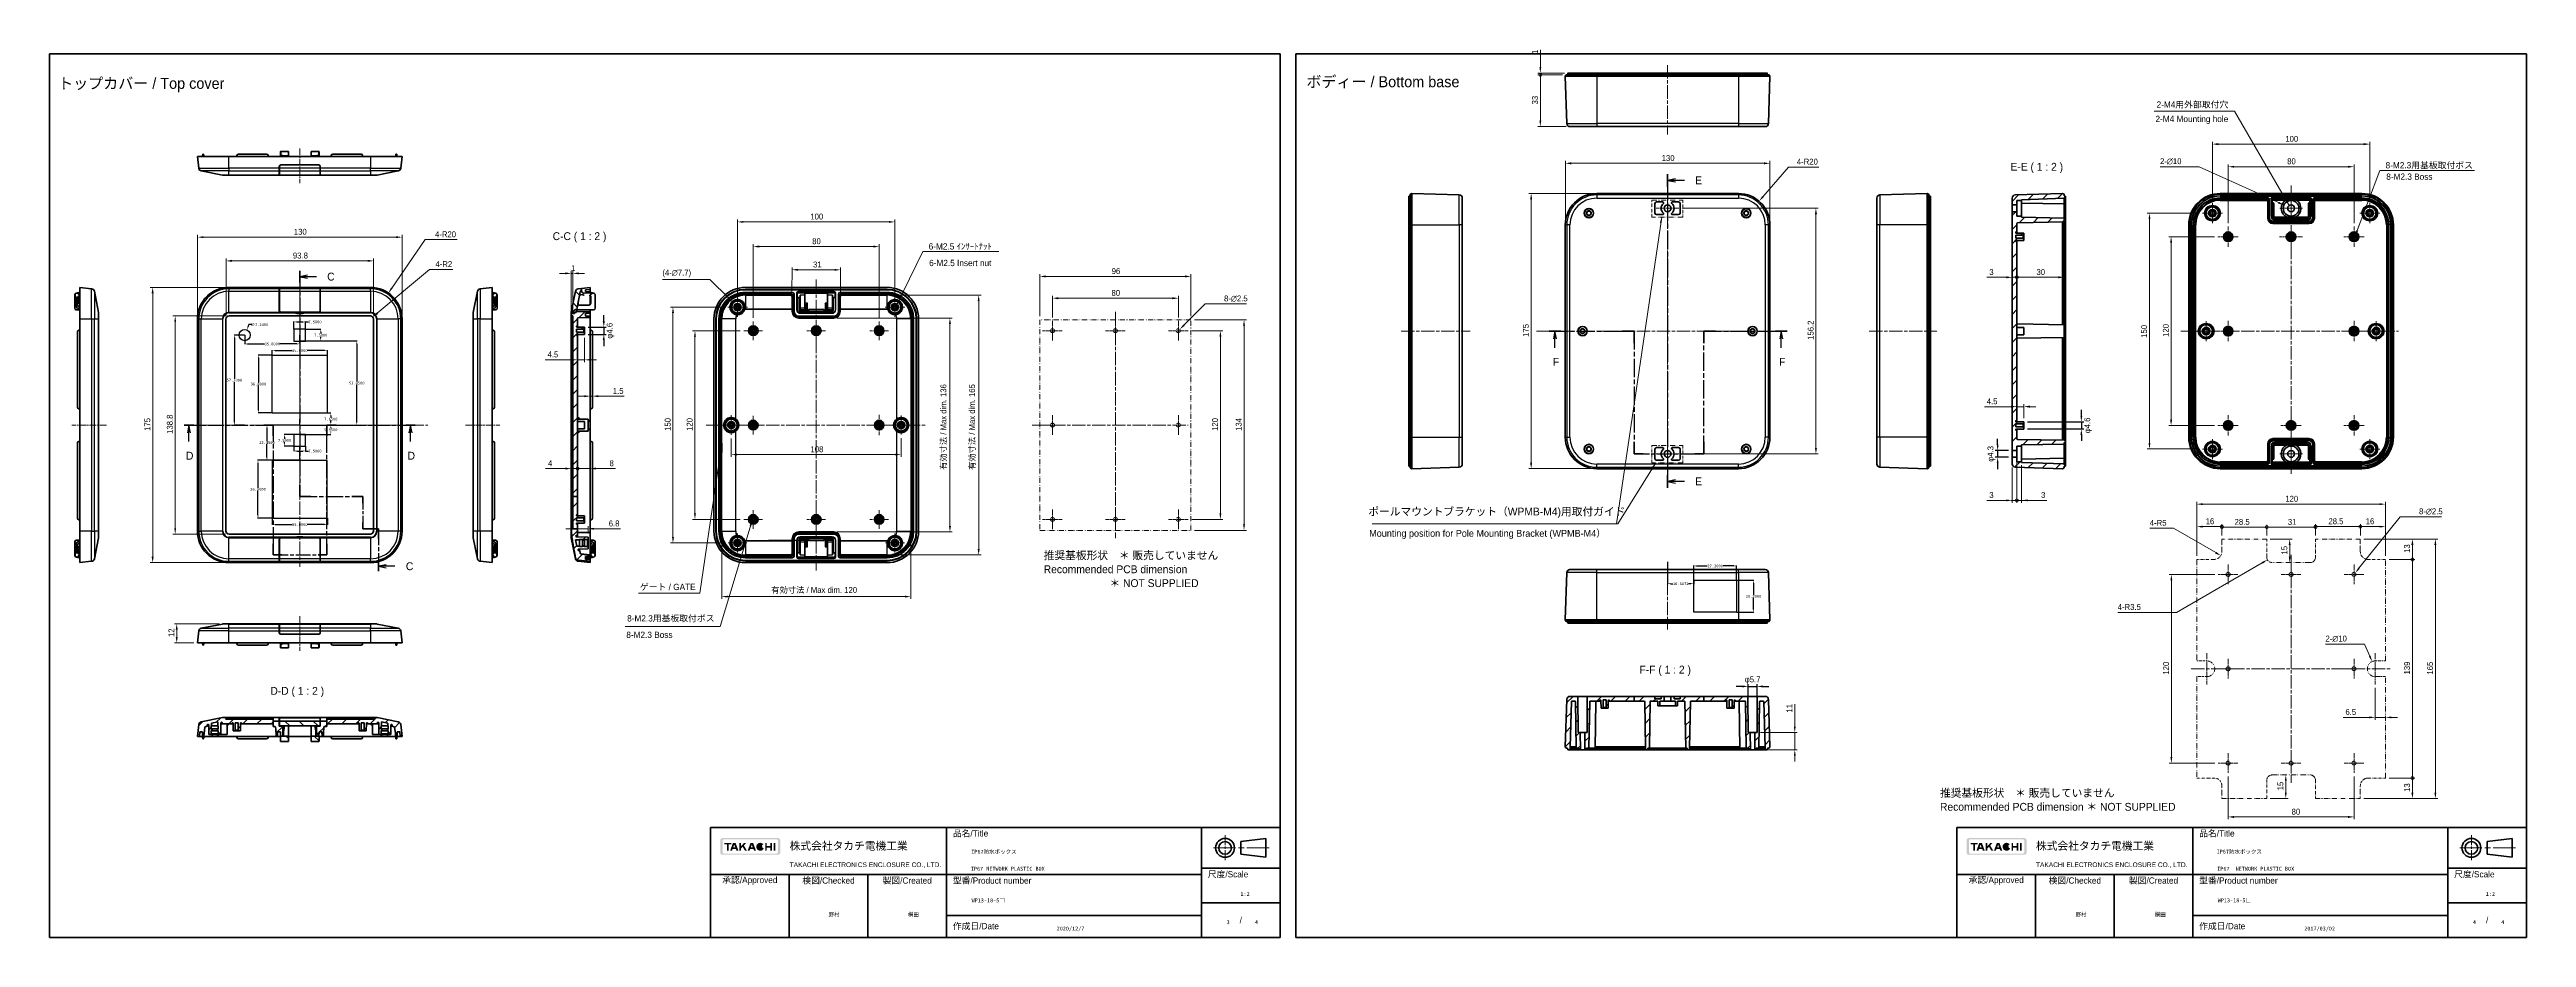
# Model space of a CAD drawing. Header units: millimetres. Extents: x 22 to 2984, y 12 to 577.
# Drawn here: x 1410 to 2984, y 12 to 577 of the extents above; entities that cross this region are included whole.
import ezdxf
from ezdxf.enums import TextEntityAlignment as Align

# ---------------------------------------------------------------- set-up
doc = ezdxf.new("R2018")
doc.units = ezdxf.units.MM
doc.header["$LTSCALE"] = 1.5
doc.linetypes.add('CHAIN', pattern=[0.3543, 0.2362, -0.0295, 0.0591, -0.0295])
doc.linetypes.add('DASH_DOUBLE_DOT', pattern=[0.4398, 0.24, -0.06, 0.0098, -0.06, 0.01, -0.06])
doc.layers.get('Defpoints').update_dxf_attribs({"lineweight": 25})
for name, color, linetype, lineweight in [('AM_5', 3, 'Continuous', 25), ('Border (ISO)', 7, 'Continuous', 35), ('Dimension (ISO)', 7, 'Continuous', 18), ('Section Line (ISO)', 7, 'CHAIN', 25), ('Sketch Geometry (ISO)', 7, 'Continuous', 18), ('Symbol (ISO)', 7, 'Continuous', 18), ('Title (ISO)', 7, 'Continuous', 35), ('Visible (ISO)', 7, 'Continuous', 35), ('Visible Narrow (ISO)', 7, 'Continuous', 25)]:
    doc.layers.add(name, color=color, linetype=linetype, lineweight=lineweight)
for name, color, linetype, lineweight, true_color in [('Center Mark (ISO)', 7, 'Continuous', 18, 0x80ffff), ('Centerline (ISO)', 7, 'Continuous', 18, 0x80ffff), ('Hatch (ISO)', 1, 'Continuous', 18, 0xff0000)]:
    doc.layers.add(name, color=color, linetype=linetype, lineweight=lineweight, true_color=true_color)
doc.styles.add('Note Text (TK)', font='MS PGothic.ttf')
doc.dimstyles.new('Default - Method 1b (TK)', dxfattribs={"dimscale": 1.5, "dimtxt": 2.5, "dimasz": 2.5, "dimexe": 1, "dimexo": 1.5, "dimgap": 1, "dimtad": 1, "dimtoh": 1, "dimrnd": 1e-08, "dimdsep": 46, "dimtxsty": 'Note Text (TK)', "dimcen": 0.09, "dimdle": 5, "dimclrd": 100, "dimclre": 100, "dimclrt": 7, "dimadec": 1, "dimazin": 1, "dimtfac": 1, "dimtmove": 0, "dimatfit": 3, "dimfxl": 1, "dimtolj": 1, "dimlwd": -1, "dimlwe": -1, "dimarcsym": 0})
doc.dimstyles.new('Default - Method 1b (TK)$7', dxfattribs={"dimscale": 1.5, "dimtxt": 2.5, "dimasz": 2.5, "dimexe": 1, "dimexo": 1.5, "dimgap": 1, "dimtad": 1, "dimtoh": 1, "dimrnd": 1e-08, "dimdsep": 46, "dimtxsty": 'Note Text (TK)', "dimcen": 0.09, "dimdle": 5, "dimclrd": 256, "dimclre": 100, "dimclrt": 7, "dimadec": 1, "dimazin": 1, "dimtfac": 1, "dimtmove": 0, "dimatfit": 3, "dimfxl": 1, "dimtolj": 1, "dimlwd": -1, "dimlwe": -1, "dimarcsym": 0})
doc.dimstyles.get("Standard").update_dxf_attribs({"dimtxt": 0.18, "dimasz": 0.18, "dimexe": 0.18, "dimexo": 0.0625, "dimgap": 0.09, "dimtad": 0, "dimtih": 1, "dimtoh": 1, "dimdec": 4, "dimzin": 0, "dimdsep": 46, "dimtxsty": 'Standard', "dimcen": 0.09, "dimadec": 0, "dimazin": 0, "dimtfac": 1, "dimtdec": 4, "dimtofl": 0, "dimtmove": 0, "dimatfit": 3, "dimfxl": 1, "dimtolj": 1, "dimtzin": 0, "dimarcsym": 0})
doc.dimstyles.new('Standard$0', dxfattribs={"dimtxt": 0.18, "dimasz": 0.18, "dimexe": 0.18, "dimexo": 0.0625, "dimgap": 0.09, "dimtad": 0, "dimtih": 1, "dimtoh": 1, "dimdec": 4, "dimzin": 0, "dimdsep": 46, "dimtxsty": 'Standard', "dimcen": 0.09, "dimadec": 0, "dimazin": 0, "dimtfac": 1, "dimtdec": 4, "dimtofl": 0, "dimtmove": 0, "dimatfit": 3, "dimfxl": 1, "dimtolj": 1, "dimtzin": 0, "dimarcsym": 0})
pattern_1 = [(45, (1381.25, -4), (-4.49013, 4.49013), [])]
pattern_2 = [(135.0002, (1381.25, -4), (-4.49011, -4.490145), [])]
pattern_3 = [(45, (2173.25, -4), (-4.49013, 4.49013), [])]

# ---------------------------------------------------------------- blocks, each defined once
blk = doc.blocks.new('図面枠 tk図枠')
at = {"layer": 'Border (ISO)'}
for p, q in [((14.5, 289), (405.5, 289)), ((14.5, 289), (14.5, 8)), ((405.5, 289), (405.5, 8)), ((14.5, 8), (405.5, 8))]:
    blk.add_line(p, q, dxfattribs=at)
blk = doc.blocks.new('表題欄 tk表題欄')
at = {"layer": 'Hatch (ISO)'}
h = blk.add_hatch(color=256, dxfattribs=at)
edge = h.paths.add_edge_path(flags=0)
edge.add_arc((95.58, 236.3), 0.596, 270, 360)
edge.add_line((96.17, 236.3), (96.17, 239.71))
edge.add_arc((95.58, 239.71), 0.596, 0, 90)
edge.add_line((95.58, 240.31), (79.14, 240.31))
edge.add_arc((79.14, 239.71), 0.596, 90, 180)
edge.add_line((78.54, 239.71), (78.54, 236.3))
edge.add_arc((79.14, 236.3), 0.596, 180, 270)
edge.add_line((79.14, 235.7), (95.58, 235.7))
edge = h.paths.add_edge_path()
edge.add_line((77.84, 239.96), (77.84, 236.05))
edge.add_arc((78.54, 236.05), 0.702, 180, 270)
edge.add_line((78.54, 235.35), (96.17, 235.35))
edge.add_arc((96.17, 236.05), 0.702, 270, 360)
edge.add_line((96.87, 236.05), (96.87, 239.96))
edge.add_arc((96.17, 239.96), 0.702, 0, 90)
edge.add_line((96.17, 240.66), (78.54, 240.66))
edge.add_arc((78.54, 239.96), 0.702, 90, 180)
for points in [[(79.07, 239.15), (79.07, 238.66), (79.92, 238.66), (79.92, 236.66), (80.51, 236.66), (80.51, 238.66), (81.36, 238.66), (81.36, 239.15)], [(85.68, 236.66), (84.94, 237.89), (84.42, 237.32), (84.42, 236.66), (83.9, 236.66), (83.9, 239.15), (84.42, 239.15), (84.42, 238.1), (85.39, 239.15), (86.11, 239.15), (85.32, 238.3), (86.3, 236.66)], [(92.09, 239.15), (92.09, 236.66), (92.61, 236.66), (92.61, 237.66), (93.77, 237.66), (93.77, 236.66), (94.29, 236.66), (94.29, 239.15), (93.77, 239.15), (93.77, 238.15), (92.61, 238.15), (92.61, 239.15)], [(94.84, 239.15), (94.84, 236.66), (95.36, 236.66), (95.36, 239.15)]]:
    blk.add_hatch(color=256, dxfattribs=at).paths.add_polyline_path(points)
h = blk.add_hatch(color=256, dxfattribs=at)
h.paths.add_polyline_path([(82.59, 237.71), (81.95, 237.71), (82.27, 238.58)], flags=0)
h.paths.add_polyline_path([(82.78, 237.2), (81.76, 237.2), (81.57, 236.66), (80.95, 236.66), (81.86, 239.15), (82.68, 239.15), (83.59, 236.66), (82.98, 236.66)])
h = blk.add_hatch(color=256, dxfattribs=at)
h.paths.add_polyline_path([(87.53, 237.71), (88.16, 237.71), (87.85, 238.58)], flags=0)
h.paths.add_polyline_path([(87.14, 236.66), (87.34, 237.2), (88.35, 237.2), (88.55, 236.66), (89.17, 236.66), (88.25, 239.15), (87.44, 239.15), (86.52, 236.66)])
h = blk.add_hatch(color=256, dxfattribs=at)
edge = h.paths.add_edge_path()
edge.add_arc((90.52, 237.9), 1.27, 38.55054, 336.58202)
edge.add_line((91.69, 237.4), (91.17, 237.62))
edge.add_ellipse((90.52, 237.9), major_axis=(0, -0.8), ratio=0.867347, start_angle=124.65102, end_angle=429.41092, ccw=False)
edge.add_line((91.09, 238.36), (91.52, 238.7))
at = {"layer": 'Title (ISO)'}
for p, q in [((74.71, 244.05), (255.71, 244.05)), ((74.71, 209.05), (74.71, 244.05)), ((149.71, 244.05), (149.71, 209.05)), ((230.71, 244.05), (230.71, 209.05)), ((255.71, 244.05), (255.71, 209.05)), ((243.21, 239.55), (251.21, 240.55)), ((243.21, 239.55), (243.21, 235.55)), ((251.21, 234.55), (251.21, 240.55)), ((74.71, 229.05), (230.71, 229.05)), ((99.71, 229.05), (99.71, 209.05)), ((124.71, 229.05), (124.71, 209.05)), ((230.71, 231.05), (255.71, 231.05)), ((243.21, 235.55), (251.21, 234.55)), ((149.71, 216.05), (230.71, 216.05)), ((230.71, 220.05), (255.71, 220.05)), ((255.71, 209.05), (74.71, 209.05))]:
    blk.add_line(p, q, dxfattribs=at)
at = {"layer": 'Title (ISO)', "color": 4, "linetype": 'CHAIN', "lineweight": 18, "ltscale": 20.001633, "true_color": 0x00ffff}
blk.add_line((252.21, 237.55), (234.21, 237.55), dxfattribs=at)
at = {"layer": 'Title (ISO)', "color": 4, "linetype": 'CHAIN', "lineweight": 18, "ltscale": 8.88956, "true_color": 0x00ffff}
blk.add_line((238.21, 241.55), (238.21, 233.55), dxfattribs=at)
at = {"layer": 'Title (ISO)'}
for radius in [3, 2]:
    blk.add_circle((238.21, 237.55), radius, dxfattribs=at)
at = {"layer": 'Title (ISO)', "color": 7, "line_spacing_factor": 1.5, "style": 'Note Text (TK)'}
for s, insert, char_height, attachment_point in [('株式会社タカチ電機工業', (99.87, 238.05), 2.5, 4), ('\\fArial|b0|i0;\\H1.4986;TAKACHI ELECTRONICS ENCLOSURE CO., LTD.', (99.87, 232.05), 1.4986, 4), ('\\fＭＳ Ｐゴシック|b0|i0;\\H2.0000;/', (243.21, 214.55), 2, 5)]:
    blk.add_mtext(s, dxfattribs=dict(at, insert=insert, char_height=char_height, attachment_point=attachment_point))
at = {"layer": 'Title (ISO)', "color": 1, "true_color": 0xff0000, "char_height": 2, "line_spacing_factor": 1.5, "style": 'Note Text (TK)'}
for s, insert, attachment_point in [('\\fＭＳ Ｐゴシック|b0|i0;\\H2.0000;品名/Title', (151.71, 242.05), 4), ('\\fＭＳ Ｐゴシック|b0|i0;\\H2.0000;承認/Approved', (87.21, 227.05), 5), ('\\fＭＳ Ｐゴシック|b0|i0;\\H2.0000;検図/Checked', (112.21, 227.05), 5), ('\\fＭＳ Ｐゴシック|b0|i0;\\H2.0000;製図/Created', (137.21, 227.05), 5), ('\\fＭＳ Ｐゴシック|b0|i0;\\H2.0000;型番/Product number', (151.71, 227.05), 4), ('\\fＭＳ Ｐゴシック|b0|i0;\\H2.0000;尺度/Scale', (232.71, 229.05), 4), ('\\fＭＳ Ｐゴシック|b0|i0;\\H2.0000;作成日/Date', (151.71, 212.55), 4)]:
    blk.add_mtext(s, dxfattribs=dict(at, insert=insert, attachment_point=attachment_point))
at = {"layer": 'Title (ISO)', "color": 7, "lineweight": 30, "flags": 104}
for tag, height, p in [('<品名>', 2.5, (157.58, 236.95)), ('<Title>', 2, (157.45, 231.55)), ('<型番>', 3, (157.67, 221.49))]:
    blk.add_attdef(tag, text='', height=height, dxfattribs=at).set_placement(p, align=Align.MIDDLE_LEFT)
for tag, p in [('<尺度>', (243.11, 223.55)), ('<承認>', (87.21, 217.05)), ('<検図>', (112.22, 217)), ('<製図>', (137.41, 217)), ('作成日', (184.71, 212.53)), ('<ページ_No.>', (238.86, 214.55)), ('<総ページ数>', (247.7, 214.55))]:
    blk.add_attdef(tag, text='', height=2.5, dxfattribs=at).set_placement(p, align=Align.MIDDLE_CENTER)
blk = doc.blocks.new('2dTransSection2')
at = {"layer": 'Section Line (ISO)', "linetype": 'CHAIN', "ltscale": 16.020689}
blk.add_line((94, 219.98), (94, 148.19), dxfattribs=at)
at = {"layer": 'Section Line (ISO)', "linetype": 'Continuous', "lineweight": 50}
for p, q in [((94, 219.98), (94, 216.31)), ((94, 151.87), (94, 148.19)), ((94, 148.19), (97.5, 148.19)), ((110.5, 148.19), (114, 148.19)), ((114, 148.19), (114, 146.1)), ((114, 140.02), (114, 137.93)), ((114, 137.93), (119, 137.93)), ((119, 137.93), (119, 134.78)), ((119, 127.62), (119, 124.47))]:
    blk.add_line(p, q, dxfattribs=at)
at = {"layer": 'Section Line (ISO)', "linetype": 'Continuous'}
for p, q in [((96.5, 218.64), (94, 218.14)), ((96.5, 218.14), (94, 218.14)), ((94, 218.14), (96.5, 217.64)), ((99.33, 218.14), (96.5, 218.14)), ((121.5, 126.55), (119, 126.05)), ((121.5, 126.05), (119, 126.05)), ((119, 126.05), (121.5, 125.55)), ((124.24, 126.05), (121.5, 126.05))]:
    blk.add_line(p, q, dxfattribs=at)
at = {"layer": 'Section Line (ISO)', "linetype": 'CHAIN', "ltscale": 15.523567}
blk.add_line((94, 148.19), (114, 148.19), dxfattribs=at)
at = {"layer": 'Section Line (ISO)', "linetype": 'CHAIN', "ltscale": 11.538997}
blk.add_line((114, 148.19), (114, 137.93), dxfattribs=at)
at = {"layer": 'Section Line (ISO)', "linetype": 'CHAIN', "ltscale": 5.555937}
blk.add_line((114, 137.93), (119, 137.93), dxfattribs=at)
at = {"layer": 'Section Line (ISO)', "linetype": 'CHAIN', "ltscale": 14.541707}
blk.add_line((119, 137.93), (119, 124.47), dxfattribs=at)
at = {"layer": 'Section Line (ISO)', "char_height": 2.5, "attachment_point": 7, "style": 'Note Text (TK)'}
for insert in [(102.72, 216.87), (127.72, 124.78)]:
    blk.add_mtext('C', dxfattribs=dict(at, insert=insert))
blk = doc.blocks.new('2dTransSection3')
at = {"layer": 'Section Line (ISO)', "linetype": 'CHAIN', "ltscale": 14.263138}
blk.add_line((57.27, 170.95), (85.59, 170.95), dxfattribs=at)
at = {"layer": 'Section Line (ISO)', "linetype": 'Continuous', "lineweight": 50}
for p, q in [((57.27, 170.95), (60.32, 170.95)), ((82.54, 170.95), (85.59, 170.95)), ((85.59, 170.95), (85.59, 167.55)), ((102.58, 167.55), (102.58, 170.95)), ((102.58, 170.95), (105.61, 170.95)), ((127.7, 170.95), (130.72, 170.95)), ((85.59, 133.14), (85.59, 129.73)), ((85.59, 129.73), (88.34, 129.73)), ((99.83, 129.73), (102.58, 129.73)), ((102.58, 129.73), (102.58, 133.14))]:
    blk.add_line(p, q, dxfattribs=at)
at = {"layer": 'Section Line (ISO)', "linetype": 'Continuous'}
for p, q in [((58.79, 170.95), (58.29, 168.45)), ((58.79, 168.45), (58.79, 170.95)), ((59.29, 168.45), (58.79, 170.95)), ((58.79, 165.72), (58.79, 168.45)), ((129.21, 170.95), (128.71, 168.45)), ((129.21, 168.45), (129.21, 170.95)), ((129.71, 168.45), (129.21, 170.95)), ((129.21, 165.73), (129.21, 168.45))]:
    blk.add_line(p, q, dxfattribs=at)
at = {"layer": 'Section Line (ISO)', "linetype": 'CHAIN', "ltscale": 15.24791}
for p, q in [((85.59, 170.95), (85.59, 129.73)), ((102.58, 129.73), (102.58, 170.95))]:
    blk.add_line(p, q, dxfattribs=at)
at = {"layer": 'Section Line (ISO)', "linetype": 'CHAIN', "ltscale": 14.178103}
blk.add_line((102.58, 170.95), (130.72, 170.95), dxfattribs=at)
at = {"layer": 'Section Line (ISO)', "linetype": 'CHAIN', "ltscale": 13.402364}
blk.add_line((85.59, 129.73), (102.58, 129.73), dxfattribs=at)
at = {"layer": 'Section Line (ISO)', "char_height": 2.5, "attachment_point": 7, "style": 'Note Text (TK)'}
for insert in [(57.85, 159.95), (128.27, 159.95)]:
    blk.add_mtext('D', dxfattribs=dict(at, insert=insert))
blk = doc.blocks.new('*D41')
at = {"layer": 'Defpoints', "color": 0, "transparency": 16777216}
for p in [(1634.3, 457.4), (1504.3, 405.4), (1634.3, 405.4)]:
    blk.add_point(p, dxfattribs=at)
at = {"layer": 'Dimension (ISO)', "color": 100, "transparency": 16777216}
for p, q in [((1504.3, 407.7), (1504.3, 458.9)), ((1508, 457.4), (1630.5, 457.4)), ((1634.3, 407.7), (1634.3, 458.9))]:
    blk.add_line(p, q, dxfattribs=at)
for points in [[(1508, 458), (1508, 456.8), (1504.3, 457.4)], [(1630.5, 458), (1630.5, 456.8), (1634.3, 457.4)]]:
    blk.add_solid(points, dxfattribs=at)
at = {"layer": 'Dimension (ISO)', "color": 7, "transparency": 16777216, "insert": (1565.5, 460.8), "char_height": 3.75, "attachment_point": 4, "style": 'Note Text (TK)'}
blk.add_mtext('\\A1;130', dxfattribs=at)
blk = doc.blocks.new('*D42')
at = {"layer": 'Defpoints', "color": 0, "transparency": 16777216}
for p in [(1616.2, 442.3), (1522.4, 405.3), (1616.2, 405.3)]:
    blk.add_point(p, dxfattribs=at)
at = {"layer": 'Dimension (ISO)', "color": 100, "transparency": 16777216}
for p, q in [((1522.4, 407.6), (1522.4, 443.8)), ((1526.1, 442.3), (1612.4, 442.3)), ((1616.2, 407.6), (1616.2, 443.8))]:
    blk.add_line(p, q, dxfattribs=at)
for points in [[(1526.1, 443), (1526.1, 441.7), (1522.4, 442.3)], [(1612.4, 443), (1612.4, 441.7), (1616.2, 442.3)]]:
    blk.add_solid(points, dxfattribs=at)
at = {"layer": 'Dimension (ISO)', "color": 7, "transparency": 16777216, "insert": (1564.9, 445.7), "char_height": 3.75, "attachment_point": 4, "style": 'Note Text (TK)'}
blk.add_mtext('\\A1;93.8', dxfattribs=at)
blk = doc.blocks.new('*D43')
at = {"layer": 'Defpoints', "color": 0, "transparency": 16777216}
for p in [(1524.4, 407.3), (1490.1, 268.5), (1524.4, 268.5)]:
    blk.add_point(p, dxfattribs=at)
at = {"layer": 'Dimension (ISO)', "color": 100, "transparency": 16777216}
for p, q in [((1522.1, 407.3), (1488.6, 407.3)), ((1490.1, 403.6), (1490.1, 272.3)), ((1522.1, 268.5), (1488.6, 268.5))]:
    blk.add_line(p, q, dxfattribs=at)
for points in [[(1489.5, 403.6), (1490.7, 403.6), (1490.1, 407.3)], [(1489.5, 272.3), (1490.7, 272.3), (1490.1, 268.5)]]:
    blk.add_solid(points, dxfattribs=at)
at = {"layer": 'Dimension (ISO)', "color": 7, "transparency": 16777216, "insert": (1486.7, 332.3), "char_height": 3.75, "attachment_point": 4, "rotation": 90, "style": 'Note Text (TK)'}
blk.add_mtext('\\A1;138.8', dxfattribs=at)
blk = doc.blocks.new('*D44')
at = {"layer": 'Defpoints', "color": 0, "transparency": 16777216}
for p in [(1524.3, 425.4), (1475.8, 250.4), (1524.3, 250.4)]:
    blk.add_point(p, dxfattribs=at)
at = {"layer": 'Dimension (ISO)', "color": 100, "transparency": 16777216}
for p, q in [((1522, 425.4), (1474.3, 425.4)), ((1475.8, 421.7), (1475.8, 254.2)), ((1522, 250.4), (1474.3, 250.4))]:
    blk.add_line(p, q, dxfattribs=at)
for points in [[(1475.1, 421.7), (1476.4, 421.7), (1475.8, 425.4)], [(1475.1, 254.2), (1476.4, 254.2), (1475.8, 250.4)]]:
    blk.add_solid(points, dxfattribs=at)
at = {"layer": 'Dimension (ISO)', "color": 7, "transparency": 16777216, "insert": (1472.4, 334.2), "char_height": 3.75, "attachment_point": 4, "rotation": 90, "style": 'Note Text (TK)'}
blk.add_mtext('\\A1;175', dxfattribs=at)
blk = doc.blocks.new('*D45')
at = {"layer": 'Defpoints', "color": 0, "transparency": 16777216}
for p in [(1614.2, 405.3), (1615.7, 406.6)]:
    blk.add_point(p, dxfattribs=at)
at = {"layer": 'Dimension (ISO)', "color": 100, "transparency": 16777216}
for p, q in [((1651.7, 436.9), (1618.5, 409)), ((1666.6, 436.9), (1651.7, 436.9))]:
    blk.add_line(p, q, dxfattribs=at)
blk.add_solid([(1618.1, 409.5), (1619, 408.5), (1615.7, 406.6)], dxfattribs=at)
at = {"layer": 'Dimension (ISO)', "color": 7, "transparency": 16777216, "insert": (1655.5, 440.3), "char_height": 3.75, "attachment_point": 4, "style": 'Note Text (TK)'}
blk.add_mtext('\\A1;4-R2', dxfattribs=at)
blk = doc.blocks.new('*D46')
at = {"layer": 'Defpoints', "color": 0, "transparency": 16777216}
for p in [(1625.6, 421.9), (1614.3, 405.4)]:
    blk.add_point(p, dxfattribs=at)
at = {"layer": 'Dimension (ISO)', "color": 100, "transparency": 16777216}
for p, q in [((1648.9, 455.9), (1627.7, 425)), ((1669.2, 455.9), (1648.9, 455.9))]:
    blk.add_line(p, q, dxfattribs=at)
blk.add_solid([(1627.2, 425.3), (1628.2, 424.6), (1625.6, 421.9)], dxfattribs=at)
at = {"layer": 'Dimension (ISO)', "color": 7, "transparency": 16777216, "insert": (1655.2, 459.2), "char_height": 3.75, "attachment_point": 4, "style": 'Note Text (TK)'}
blk.add_mtext('\\A1;4-R20', dxfattribs=at)
blk = doc.blocks.new('*D47')
at = {"layer": 'Defpoints', "color": 0, "transparency": 16777216}
for p in [(1741.8, 434.4), (1741.8, 407.3), (1742.8, 407.3)]:
    blk.add_point(p, dxfattribs=at)
at = {"layer": 'Dimension (ISO)', "color": 100, "transparency": 16777216}
for p, q in [((1738, 434.4), (1734.3, 434.4)), ((1741.8, 409.6), (1741.8, 435.9)), ((1742.8, 434.4), (1741.8, 434.4)), ((1742.8, 409.6), (1742.8, 435.9)), ((1746.5, 434.4), (1750.3, 434.4))]:
    blk.add_line(p, q, dxfattribs=at)
for points in [[(1738, 435), (1738, 433.7), (1741.8, 434.4)], [(1746.5, 435), (1746.5, 433.7), (1742.8, 434.4)]]:
    blk.add_solid(points, dxfattribs=at)
at = {"layer": 'Dimension (ISO)', "color": 7, "transparency": 16777216, "insert": (1741.7, 437.7), "char_height": 3.75, "attachment_point": 4, "style": 'Note Text (TK)'}
blk.add_mtext('\\A1;1', dxfattribs=at)
blk = doc.blocks.new('*D48')
at = {"layer": 'Defpoints', "color": 0, "transparency": 16777216}
for p in [(1750.3, 395.6), (1745.8, 379.4), (1745.8, 376.6)]:
    blk.add_point(p, dxfattribs=at)
at = {"layer": 'Dimension (ISO)', "color": 100, "transparency": 16777216}
for p, q in [((1742, 379.4), (1725.2, 379.4)), ((1750.3, 379.4), (1745.8, 379.4)), ((1750.3, 393.4), (1750.3, 377.9)), ((1754, 379.4), (1757.8, 379.4))]:
    blk.add_line(p, q, dxfattribs=at)
for points in [[(1742, 380), (1742, 378.8), (1745.8, 379.4)], [(1754, 380), (1754, 378.8), (1750.3, 379.4)]]:
    blk.add_solid(points, dxfattribs=at)
at = {"layer": 'Dimension (ISO)', "color": 7, "transparency": 16777216, "insert": (1726.7, 382.8), "char_height": 3.75, "attachment_point": 4, "style": 'Note Text (TK)'}
blk.add_mtext('\\A1;4.5', dxfattribs=at)
blk = doc.blocks.new('*D49')
at = {"layer": 'Defpoints', "color": 0, "transparency": 16777216}
for p in [(1753.8, 353), (1755.3, 356.3), (1755.3, 353)]:
    blk.add_point(p, dxfattribs=at)
at = {"layer": 'Dimension (ISO)', "color": 100, "transparency": 16777216}
for p, q in [((1750, 356.3), (1746.3, 356.3)), ((1753.8, 356.3), (1755.3, 356.3)), ((1759, 356.3), (1775.4, 356.3))]:
    blk.add_line(p, q, dxfattribs=at)
for points in [[(1750, 356.9), (1750, 355.6), (1753.8, 356.3)], [(1759, 356.9), (1759, 355.6), (1755.3, 356.3)]]:
    blk.add_solid(points, dxfattribs=at)
at = {"layer": 'Dimension (ISO)', "color": 7, "transparency": 16777216, "insert": (1768.2, 359.6), "char_height": 3.75, "attachment_point": 4, "style": 'Note Text (TK)'}
blk.add_mtext('\\A1;1.5', dxfattribs=at)
blk = doc.blocks.new('_DotSmall')
at = {"color": 0, "linetype": 'ByBlock', "const_width": 0.5}
blk.add_lwpolyline([(-0.0625, 0, 1), (0.0625, 0, 1)], format="xyb", close=True, dxfattribs=at)
blk = doc.blocks.new('*D50')
at = {"layer": 'Defpoints', "color": 0, "transparency": 16777216}
for p in [(1745.8, 310.2), (1745.8, 292.4), (1741.8, 270.5)]:
    blk.add_point(p, dxfattribs=at)
at = {"layer": 'Dimension (ISO)', "color": 100, "transparency": 16777216}
for p, q in [((1738, 310.2), (1725.5, 310.2)), ((1745.8, 310.2), (1741.8, 310.2)), ((1745.8, 310.2), (1753.3, 310.2))]:
    blk.add_line(p, q, dxfattribs=at)
blk.add_solid([(1738, 310.9), (1738, 309.6), (1741.8, 310.2)], dxfattribs=at)
at = {"layer": 'Dimension (ISO)', "color": 100, "transparency": 16777216, "xscale": 3.75, "yscale": 3.75, "zscale": 3.75, "rotation": 180}
blk.add_blockref('_DotSmall', (1745.8, 310.2), dxfattribs=at)
at = {"layer": 'Dimension (ISO)', "color": 7, "transparency": 16777216, "insert": (1727, 313.6), "char_height": 3.75, "attachment_point": 4, "style": 'Note Text (TK)'}
blk.add_mtext('\\A1;4', dxfattribs=at)
blk = doc.blocks.new('*D51')
at = {"layer": 'Defpoints', "color": 0, "transparency": 16777216}
for p in [(1753.8, 327.6), (1753.8, 310.2), (1745.8, 292.4)]:
    blk.add_point(p, dxfattribs=at)
at = {"layer": 'Dimension (ISO)', "color": 100, "transparency": 16777216}
for p, q in [((1745.8, 310.2), (1742, 310.2)), ((1745.8, 310.2), (1753.8, 310.2)), ((1757.5, 310.2), (1769.9, 310.2))]:
    blk.add_line(p, q, dxfattribs=at)
blk.add_solid([(1757.5, 310.9), (1757.5, 309.6), (1753.8, 310.2)], dxfattribs=at)
at = {"layer": 'Dimension (ISO)', "color": 100, "transparency": 16777216, "xscale": 3.75, "yscale": 3.75, "zscale": 3.75}
blk.add_blockref('_DotSmall', (1745.8, 310.2), dxfattribs=at)
at = {"layer": 'Dimension (ISO)', "color": 7, "transparency": 16777216, "insert": (1766.1, 313.6), "char_height": 3.75, "attachment_point": 4, "style": 'Note Text (TK)'}
blk.add_mtext('\\A1;8', dxfattribs=at)
blk = doc.blocks.new('*D52')
at = {"layer": 'Defpoints', "color": 0, "transparency": 16777216}
for p in [(1745.8, 273.4), (1752.6, 272), (1752.6, 266.7)]:
    blk.add_point(p, dxfattribs=at)
at = {"layer": 'Dimension (ISO)', "color": 100, "transparency": 16777216}
for p, q in [((1742, 272), (1738.3, 272)), ((1745.8, 272), (1752.6, 272)), ((1752.6, 269), (1752.6, 273.5)), ((1756.3, 272), (1773.1, 272))]:
    blk.add_line(p, q, dxfattribs=at)
for points in [[(1742, 272.6), (1742, 271.3), (1745.8, 272)], [(1756.3, 272.6), (1756.3, 271.3), (1752.6, 272)]]:
    blk.add_solid(points, dxfattribs=at)
at = {"layer": 'Dimension (ISO)', "color": 7, "transparency": 16777216, "insert": (1765.6, 275.3), "char_height": 3.75, "attachment_point": 4, "style": 'Note Text (TK)'}
blk.add_mtext('\\A1;6.8', dxfattribs=at)
blk = doc.blocks.new('*D53')
at = {"layer": 'Defpoints', "color": 0, "transparency": 16777216}
for p in [(1520.4, 211.4), (1491.1, 199.4), (1504.3, 199.4)]:
    blk.add_point(p, dxfattribs=at)
at = {"layer": 'Dimension (ISO)', "color": 100, "transparency": 16777216}
for p, q in [((1518.2, 211.4), (1489.6, 211.4)), ((1491.1, 207.7), (1491.1, 203.2)), ((1502, 199.4), (1489.6, 199.4))]:
    blk.add_line(p, q, dxfattribs=at)
for points in [[(1490.4, 207.7), (1491.7, 207.7), (1491.1, 211.4)], [(1490.4, 203.2), (1491.7, 203.2), (1491.1, 199.4)]]:
    blk.add_solid(points, dxfattribs=at)
at = {"layer": 'Dimension (ISO)', "color": 7, "transparency": 16777216, "insert": (1487.7, 203.1), "char_height": 3.75, "attachment_point": 4, "rotation": 90, "style": 'Note Text (TK)'}
blk.add_mtext('\\A1;12', dxfattribs=at)
blk = doc.blocks.new('*D54')
at = {"layer": 'Defpoints', "color": 0, "transparency": 16777216}
for p in [(1937.4, 451.4), (1857.4, 403.9), (1937.4, 403.9)]:
    blk.add_point(p, dxfattribs=at)
at = {"layer": 'Dimension (ISO)', "color": 100, "transparency": 16777216}
for p, q in [((1857.4, 406.1), (1857.4, 452.9)), ((1861.2, 451.4), (1933.7, 451.4)), ((1937.4, 406.1), (1937.4, 452.9))]:
    blk.add_line(p, q, dxfattribs=at)
for points in [[(1861.2, 452.1), (1861.2, 450.8), (1857.4, 451.4)], [(1933.7, 452.1), (1933.7, 450.8), (1937.4, 451.4)]]:
    blk.add_solid(points, dxfattribs=at)
at = {"layer": 'Dimension (ISO)', "color": 7, "transparency": 16777216, "insert": (1894.9, 454.8), "char_height": 3.75, "attachment_point": 4, "style": 'Note Text (TK)'}
blk.add_mtext('\\A1;80', dxfattribs=at)
blk = doc.blocks.new('*D55')
at = {"layer": 'Defpoints', "color": 0, "transparency": 16777216}
for p in [(1947.4, 467.1), (1847.4, 419.2), (1947.4, 419.2)]:
    blk.add_point(p, dxfattribs=at)
at = {"layer": 'Dimension (ISO)', "color": 100, "transparency": 16777216}
for p, q in [((1847.4, 421.4), (1847.4, 468.6)), ((1851.2, 467.1), (1943.7, 467.1)), ((1947.4, 421.4), (1947.4, 468.6))]:
    blk.add_line(p, q, dxfattribs=at)
for points in [[(1851.2, 467.7), (1851.2, 466.5), (1847.4, 467.1)], [(1943.7, 467.7), (1943.7, 466.5), (1947.4, 467.1)]]:
    blk.add_solid(points, dxfattribs=at)
at = {"layer": 'Dimension (ISO)', "color": 7, "transparency": 16777216, "insert": (1893.7, 470.5), "char_height": 3.75, "attachment_point": 4, "style": 'Note Text (TK)'}
blk.add_mtext('\\A1;100', dxfattribs=at)
blk = doc.blocks.new('*D56')
at = {"layer": 'Defpoints', "color": 0, "transparency": 16777216}
for p in [(1851.5, 397.9), (1820.4, 277.9), (1851.5, 277.9)]:
    blk.add_point(p, dxfattribs=at)
at = {"layer": 'Dimension (ISO)', "color": 100, "transparency": 16777216}
for p, q in [((1849.2, 397.9), (1818.9, 397.9)), ((1820.4, 394.2), (1820.4, 281.7)), ((1849.2, 277.9), (1818.9, 277.9))]:
    blk.add_line(p, q, dxfattribs=at)
for points in [[(1819.8, 394.2), (1821, 394.2), (1820.4, 397.9)], [(1819.8, 281.7), (1821, 281.7), (1820.4, 277.9)]]:
    blk.add_solid(points, dxfattribs=at)
at = {"layer": 'Dimension (ISO)', "color": 7, "transparency": 16777216, "insert": (1817, 334.2), "char_height": 3.75, "attachment_point": 4, "rotation": 90, "style": 'Note Text (TK)'}
blk.add_mtext('\\A1;120', dxfattribs=at)
blk = doc.blocks.new('*D57')
at = {"layer": 'Defpoints', "color": 0, "transparency": 16777216}
for p in [(1841.2, 412.9), (1806.4, 262.9), (1841.4, 262.9)]:
    blk.add_point(p, dxfattribs=at)
at = {"layer": 'Dimension (ISO)', "color": 100, "transparency": 16777216}
for p, q in [((1838.9, 412.9), (1804.9, 412.9)), ((1806.4, 409.2), (1806.4, 266.7)), ((1839.2, 262.9), (1804.9, 262.9))]:
    blk.add_line(p, q, dxfattribs=at)
for points in [[(1805.8, 409.2), (1807.1, 409.2), (1806.4, 412.9)], [(1805.8, 266.7), (1807.1, 266.7), (1806.4, 262.9)]]:
    blk.add_solid(points, dxfattribs=at)
at = {"layer": 'Dimension (ISO)', "color": 7, "transparency": 16777216, "insert": (1803.1, 334.2), "char_height": 3.75, "attachment_point": 4, "rotation": 90, "style": 'Note Text (TK)'}
blk.add_mtext('\\A1;150', dxfattribs=at)
blk = doc.blocks.new('*D58')
at = {"layer": 'Defpoints', "color": 0, "transparency": 16777216}
for p in [(1908.6, 405.9), (1982.4, 405.9), (1908.6, 269.9)]:
    blk.add_point(p, dxfattribs=at)
at = {"layer": 'Dimension (ISO)', "color": 100, "transparency": 16777216}
for p, q in [((1910.8, 405.9), (1983.9, 405.9)), ((1982.4, 273.7), (1982.4, 402.1)), ((1910.8, 269.9), (1983.9, 269.9))]:
    blk.add_line(p, q, dxfattribs=at)
for points in [[(1981.8, 402.1), (1983.1, 402.1), (1982.4, 405.9)], [(1981.8, 273.7), (1983.1, 273.7), (1982.4, 269.9)]]:
    blk.add_solid(points, dxfattribs=at)
at = {"layer": 'Dimension (ISO)', "color": 7, "transparency": 16777216, "insert": (1978.5, 309.4), "char_height": 3.75, "attachment_point": 4, "rotation": 90, "style": 'Note Text (TK)'}
blk.add_mtext('\\A1;有効寸法 / Max dim. 136', dxfattribs=at)
blk = doc.blocks.new('*D59')
at = {"layer": 'Defpoints', "color": 0, "transparency": 16777216}
for p in [(1942.4, 420.5), (1942.4, 255.3), (2000.7, 255.3)]:
    blk.add_point(p, dxfattribs=at)
at = {"layer": 'Dimension (ISO)', "color": 100, "transparency": 16777216}
for p, q in [((1944.7, 420.5), (2002.2, 420.5)), ((2000.7, 416.7), (2000.7, 259.1)), ((1944.7, 255.3), (2002.2, 255.3))]:
    blk.add_line(p, q, dxfattribs=at)
for points in [[(2000, 416.7), (2001.3, 416.7), (2000.7, 420.5)], [(2000, 259.1), (2001.3, 259.1), (2000.7, 255.3)]]:
    blk.add_solid(points, dxfattribs=at)
at = {"layer": 'Dimension (ISO)', "color": 7, "transparency": 16777216, "insert": (1996.7, 309.4), "char_height": 3.75, "attachment_point": 4, "rotation": 90, "style": 'Note Text (TK)'}
blk.add_mtext('\\A1;有効寸法 / Max dim. 165', dxfattribs=at)
blk = doc.blocks.new('*D60')
at = {"layer": 'Defpoints', "color": 0, "transparency": 16777216}
for p in [(1837.4, 270.4), (1957.5, 270.4), (1957.5, 228.8)]:
    blk.add_point(p, dxfattribs=at)
at = {"layer": 'Dimension (ISO)', "color": 100, "transparency": 16777216}
for p, q in [((1837.4, 268.2), (1837.4, 227.3)), ((1957.5, 268.2), (1957.5, 227.3)), ((1841.1, 228.8), (1953.8, 228.8))]:
    blk.add_line(p, q, dxfattribs=at)
for points in [[(1841.1, 229.4), (1841.1, 228.2), (1837.4, 228.8)], [(1953.8, 229.4), (1953.8, 228.2), (1957.5, 228.8)]]:
    blk.add_solid(points, dxfattribs=at)
at = {"layer": 'Dimension (ISO)', "color": 7, "transparency": 16777216, "insert": (1868.9, 232.8), "char_height": 3.75, "attachment_point": 4, "style": 'Note Text (TK)'}
blk.add_mtext('\\A1;有効寸法 / Max dim. 120', dxfattribs=at)
blk = doc.blocks.new('*D61')
at = {"layer": 'Defpoints', "color": 0, "transparency": 16777216}
for p in [(1843.4, 331.7), (1951.4, 331.9), (1951.4, 319.1)]:
    blk.add_point(p, dxfattribs=at)
at = {"layer": 'Dimension (ISO)', "color": 100, "transparency": 16777216}
for p, q in [((1843.4, 329.4), (1843.4, 317.6)), ((1847.2, 319.1), (1947.7, 319.1)), ((1951.4, 329.6), (1951.4, 317.6))]:
    blk.add_line(p, q, dxfattribs=at)
for points in [[(1847.2, 319.7), (1847.2, 318.5), (1843.4, 319.1)], [(1947.7, 319.7), (1947.7, 318.5), (1951.4, 319.1)]]:
    blk.add_solid(points, dxfattribs=at)
at = {"layer": 'Dimension (ISO)', "color": 7, "transparency": 16777216, "insert": (1893.8, 322.5), "char_height": 3.75, "attachment_point": 4, "style": 'Note Text (TK)'}
blk.add_mtext('\\A1;108', dxfattribs=at)
blk = doc.blocks.new('*D62')
at = {"layer": 'Defpoints', "color": 0, "transparency": 16777216}
for p in [(2135.6, 432.4), (2039.6, 404.9), (2135.6, 404.9)]:
    blk.add_point(p, dxfattribs=at)
at = {"layer": 'Dimension (ISO)', "color": 100, "transparency": 16777216}
for p, q in [((2039.6, 407.2), (2039.6, 433.9)), ((2043.3, 432.4), (2131.8, 432.4)), ((2135.6, 407.2), (2135.6, 433.9))]:
    blk.add_line(p, q, dxfattribs=at)
for points in [[(2043.3, 433.1), (2043.3, 431.8), (2039.6, 432.4)], [(2131.8, 433.1), (2131.8, 431.8), (2135.6, 432.4)]]:
    blk.add_solid(points, dxfattribs=at)
at = {"layer": 'Dimension (ISO)', "color": 7, "transparency": 16777216, "insert": (2085.2, 435.8), "char_height": 3.75, "attachment_point": 4, "style": 'Note Text (TK)'}
blk.add_mtext('\\A1;96', dxfattribs=at)
blk = doc.blocks.new('*D63')
at = {"layer": 'Defpoints', "color": 0, "transparency": 16777216}
for p in [(2127.6, 418.6), (2047.6, 404.2), (2127.6, 404.2)]:
    blk.add_point(p, dxfattribs=at)
at = {"layer": 'Dimension (ISO)', "color": 100, "transparency": 16777216}
for p, q in [((2047.6, 406.4), (2047.6, 420.1)), ((2051.3, 418.6), (2123.8, 418.6)), ((2127.6, 406.4), (2127.6, 420.1))]:
    blk.add_line(p, q, dxfattribs=at)
for points in [[(2051.3, 419.2), (2051.3, 417.9), (2047.6, 418.6)], [(2123.8, 419.2), (2123.8, 417.9), (2127.6, 418.6)]]:
    blk.add_solid(points, dxfattribs=at)
at = {"layer": 'Dimension (ISO)', "color": 7, "transparency": 16777216, "insert": (2085.1, 421.9), "char_height": 3.75, "attachment_point": 4, "style": 'Note Text (TK)'}
blk.add_mtext('\\A1;80', dxfattribs=at)
blk = doc.blocks.new('*D64')
at = {"layer": 'Defpoints', "color": 0, "transparency": 16777216}
for p in [(2135.6, 404.9), (2135.6, 270.9), (2169.3, 270.9)]:
    blk.add_point(p, dxfattribs=at)
at = {"layer": 'Dimension (ISO)', "color": 100, "transparency": 16777216}
for p, q in [((2137.8, 404.9), (2170.8, 404.9)), ((2169.3, 401.2), (2169.3, 274.7)), ((2137.8, 270.9), (2170.8, 270.9))]:
    blk.add_line(p, q, dxfattribs=at)
for points in [[(2168.7, 401.2), (2169.9, 401.2), (2169.3, 404.9)], [(2168.7, 274.7), (2169.9, 274.7), (2169.3, 270.9)]]:
    blk.add_solid(points, dxfattribs=at)
at = {"layer": 'Dimension (ISO)', "color": 7, "transparency": 16777216, "insert": (2165.9, 334.2), "char_height": 3.75, "attachment_point": 4, "rotation": 90, "style": 'Note Text (TK)'}
blk.add_mtext('\\A1;134', dxfattribs=at)
blk = doc.blocks.new('*D65')
at = {"layer": 'Defpoints', "color": 0, "transparency": 16777216}
for p in [(2133.8, 397.9), (2133.8, 277.9), (2154.3, 277.9)]:
    blk.add_point(p, dxfattribs=at)
at = {"layer": 'Dimension (ISO)', "color": 100, "transparency": 16777216}
for p, q in [((2136.1, 397.9), (2155.8, 397.9)), ((2154.3, 394.2), (2154.3, 281.7)), ((2136.1, 277.9), (2155.8, 277.9))]:
    blk.add_line(p, q, dxfattribs=at)
for points in [[(2153.7, 394.2), (2154.9, 394.2), (2154.3, 397.9)], [(2153.7, 281.7), (2154.9, 281.7), (2154.3, 277.9)]]:
    blk.add_solid(points, dxfattribs=at)
at = {"layer": 'Dimension (ISO)', "color": 7, "transparency": 16777216, "insert": (2150.9, 334.2), "char_height": 3.75, "attachment_point": 4, "rotation": 90, "style": 'Note Text (TK)'}
blk.add_mtext('\\A1;120', dxfattribs=at)
blk = doc.blocks.new('*D66')
at = {"layer": 'Defpoints', "color": 0, "transparency": 16777216}
for p in [(2126.7, 397), (2128.5, 398.8)]:
    blk.add_point(p, dxfattribs=at)
at = {"layer": 'Dimension (ISO)', "color": 100, "transparency": 16777216}
for p, q in [((2144.6, 414.9), (2131.1, 401.4)), ((2170.8, 414.9), (2144.6, 414.9)), ((2127.5, 397.9), (2127.7, 397.9)), ((2127.6, 397.8), (2127.6, 398))]:
    blk.add_line(p, q, dxfattribs=at)
blk.add_solid([(2130.7, 401.9), (2131.6, 401), (2128.5, 398.8)], dxfattribs=at)
at = {"layer": 'Dimension (ISO)', "color": 7, "transparency": 16777216, "insert": (2156.6, 418.3), "char_height": 3.75, "attachment_point": 4, "style": 'Note Text (TK)'}
blk.add_mtext('\\A1;8-∅2.5', dxfattribs=at)
blk = doc.blocks.new('*D67')
at = {"layer": 'Defpoints', "color": 0, "transparency": 16777216}
for p in [(1912.9, 436.6), (1882, 419.8), (1912.8, 419.8)]:
    blk.add_point(p, dxfattribs=at)
at = {"layer": 'Dimension (ISO)', "color": 100, "transparency": 16777216}
for p, q in [((1882, 422), (1882.1, 438.2)), ((1885.8, 436.7), (1909.2, 436.6)), ((1912.9, 422), (1912.9, 438.1))]:
    blk.add_line(p, q, dxfattribs=at)
for points in [[(1885.8, 437.3), (1885.8, 436), (1882.1, 436.7)], [(1909.2, 437.2), (1909.2, 436), (1912.9, 436.6)]]:
    blk.add_solid(points, dxfattribs=at)
at = {"layer": 'Dimension (ISO)', "color": 7, "transparency": 16777216, "insert": (1895.4, 440), "char_height": 3.75, "attachment_point": 4, "rotation": 359.8, "style": 'Note Text (TK)'}
blk.add_mtext('\\A1;31', dxfattribs=at)
blk = doc.blocks.new('*D68')
at = {"layer": 'Defpoints', "color": 0, "transparency": 16777216}
for p in [(1844.7, 415.6), (1850.2, 410.2)]:
    blk.add_point(p, dxfattribs=at)
at = {"layer": 'Dimension (ISO)', "color": 100, "transparency": 16777216}
for p, q in [((1799.7, 430.4), (1829.9, 430.4)), ((1829.9, 430.4), (1842.1, 418.3)), ((1847.3, 412.9), (1847.6, 412.9)), ((1847.4, 412.8), (1847.4, 413))]:
    blk.add_line(p, q, dxfattribs=at)
blk.add_solid([(1842.5, 418.7), (1841.6, 417.8), (1844.7, 415.6)], dxfattribs=at)
at = {"layer": 'Dimension (ISO)', "color": 7, "transparency": 16777216, "insert": (1799.7, 434.3), "char_height": 3.75, "attachment_point": 4, "style": 'Note Text (TK)'}
blk.add_mtext('\\A1;(4-∅7.7)', dxfattribs=at)
blk = doc.blocks.new('2dTransSection4')
at = {"layer": 'Section Line (ISO)', "linetype": 'CHAIN', "ltscale": 16.889675}
blk.add_line((132.6, 250.74), (132.6, 151.01), dxfattribs=at)
at = {"layer": 'Section Line (ISO)', "linetype": 'Continuous', "lineweight": 50}
for p, q in [((132.6, 250.74), (132.6, 246.76)), ((132.6, 155), (132.6, 151.01))]:
    blk.add_line(p, q, dxfattribs=at)
at = {"layer": 'Section Line (ISO)', "linetype": 'Continuous'}
for p, q in [((135.1, 249.25), (132.6, 248.75)), ((135.1, 248.75), (132.6, 248.75)), ((132.6, 248.75), (135.1, 248.25)), ((137.99, 248.75), (135.1, 248.75)), ((135.1, 153.51), (132.6, 153.01)), ((135.1, 153.01), (132.6, 153.01)), ((132.6, 153.01), (135.1, 152.51)), ((137.99, 153.01), (135.1, 153.01))]:
    blk.add_line(p, q, dxfattribs=at)
at = {"layer": 'Section Line (ISO)', "char_height": 2.5, "attachment_point": 7, "style": 'Note Text (TK)'}
for insert in [(141.37, 247.52), (141.37, 151.78)]:
    blk.add_mtext('E', dxfattribs=dict(at, insert=insert))
blk = doc.blocks.new('2dTransSection5')
at = {"layer": 'Section Line (ISO)', "linetype": 'CHAIN', "ltscale": 16.413095}
blk.add_line((94.93, 200.83), (122, 200.83), dxfattribs=at)
at = {"layer": 'Section Line (ISO)', "linetype": 'Continuous', "lineweight": 50}
for p, q in [((94.93, 200.83), (98.74, 200.83)), ((118.19, 200.83), (122, 200.83)), ((122, 200.83), (122, 196.97)), ((144.08, 196.97), (144.08, 200.83)), ((144.08, 200.83), (147.78, 200.83)), ((166.89, 200.83), (170.59, 200.83)), ((122, 165.65), (122, 161.78)), ((144.08, 161.78), (144.08, 165.65)), ((122, 161.78), (124.82, 161.78)), ((141.26, 161.78), (144.08, 161.78))]:
    blk.add_line(p, q, dxfattribs=at)
at = {"layer": 'Section Line (ISO)', "linetype": 'Continuous'}
for p, q in [((96.83, 200.83), (96.33, 198.33)), ((96.83, 198.33), (96.83, 200.83)), ((97.33, 198.33), (96.83, 200.83)), ((96.83, 195.48), (96.83, 198.33)), ((168.74, 200.83), (168.24, 198.33)), ((168.74, 198.33), (168.74, 200.83)), ((169.24, 198.33), (168.74, 200.83)), ((168.74, 195.5), (168.74, 198.33))]:
    blk.add_line(p, q, dxfattribs=at)
at = {"layer": 'Section Line (ISO)', "linetype": 'CHAIN', "ltscale": 16.551752}
for p, q in [((122, 200.83), (122, 161.78)), ((144.08, 161.78), (144.08, 200.83))]:
    blk.add_line(p, q, dxfattribs=at)
at = {"layer": 'Section Line (ISO)', "linetype": 'CHAIN', "ltscale": 16.09606}
blk.add_line((144.08, 200.83), (170.59, 200.83), dxfattribs=at)
at = {"layer": 'Section Line (ISO)', "linetype": 'CHAIN', "ltscale": 13.591497}
blk.add_line((122, 161.78), (144.08, 161.78), dxfattribs=at)
at = {"layer": 'Section Line (ISO)', "char_height": 2.5, "attachment_point": 7, "style": 'Note Text (TK)'}
for insert in [(96.12, 189.83), (168.03, 189.83)]:
    blk.add_mtext('F', dxfattribs=dict(at, insert=insert))
blk = doc.blocks.new('*D71')
at = {"layer": 'Defpoints', "color": 0, "transparency": 16777216}
for p in [(2357.6, 561.7), (2374, 560.7), (2375.2, 561.7)]:
    blk.add_point(p, dxfattribs=at)
at = {"layer": 'Dimension (ISO)', "color": 100, "transparency": 16777216}
for p, q in [((2357.6, 565.5), (2357.6, 576.5)), ((2373, 561.7), (2356.1, 561.7)), ((2371.7, 560.7), (2356.1, 560.7)), ((2357.6, 560.7), (2357.6, 561.7)), ((2357.6, 560.7), (2357.6, 557))]:
    blk.add_line(p, q, dxfattribs=at)
blk.add_solid([(2357, 565.5), (2358.2, 565.5), (2357.6, 561.7)], dxfattribs=at)
at = {"layer": 'Dimension (ISO)', "color": 100, "transparency": 16777216, "xscale": 3.75, "yscale": 3.75, "zscale": 3.75, "rotation": 90}
blk.add_blockref('_DotSmall', (2357.6, 560.7), dxfattribs=at)
at = {"layer": 'Dimension (ISO)', "color": 7, "transparency": 16777216, "insert": (2354.2, 573.9), "char_height": 3.75, "attachment_point": 4, "rotation": 90, "style": 'Note Text (TK)'}
blk.add_mtext('\\A1;1', dxfattribs=at)
blk = doc.blocks.new('*D72')
at = {"layer": 'Defpoints', "color": 0, "transparency": 16777216}
for p in [(2357.6, 560.7), (2374, 560.7), (2376.4, 527.7)]:
    blk.add_point(p, dxfattribs=at)
at = {"layer": 'Dimension (ISO)', "color": 100, "transparency": 16777216}
for p, q in [((2371.7, 560.7), (2356.1, 560.7)), ((2357.6, 531.5), (2357.6, 560.7)), ((2374.1, 527.7), (2356.1, 527.7))]:
    blk.add_line(p, q, dxfattribs=at)
blk.add_solid([(2357, 531.5), (2358.2, 531.5), (2357.6, 527.7)], dxfattribs=at)
at = {"layer": 'Dimension (ISO)', "color": 100, "transparency": 16777216, "xscale": 3.75, "yscale": 3.75, "zscale": 3.75, "rotation": 90}
blk.add_blockref('_DotSmall', (2357.6, 560.7), dxfattribs=at)
at = {"layer": 'Dimension (ISO)', "color": 7, "transparency": 16777216, "insert": (2354.2, 541.8), "char_height": 3.75, "attachment_point": 4, "rotation": 90, "style": 'Note Text (TK)'}
blk.add_mtext('\\A1;33', dxfattribs=at)
blk = doc.blocks.new('*D73')
at = {"layer": 'Defpoints', "color": 0, "transparency": 16777216}
for p in [(2503.5, 504.4), (2373.5, 465.2), (2503.5, 465.2)]:
    blk.add_point(p, dxfattribs=at)
at = {"layer": 'Dimension (ISO)', "color": 100, "transparency": 16777216}
for p, q in [((2373.5, 467.4), (2373.5, 505.9)), ((2377.2, 504.4), (2499.7, 504.4)), ((2503.5, 467.4), (2503.5, 505.9))]:
    blk.add_line(p, q, dxfattribs=at)
for points in [[(2377.2, 505), (2377.2, 503.7), (2373.5, 504.4)], [(2499.7, 505), (2499.7, 503.7), (2503.5, 504.4)]]:
    blk.add_solid(points, dxfattribs=at)
at = {"layer": 'Dimension (ISO)', "color": 7, "transparency": 16777216, "insert": (2434.7, 507.7), "char_height": 3.75, "attachment_point": 4, "style": 'Note Text (TK)'}
blk.add_mtext('\\A1;130', dxfattribs=at)
blk = doc.blocks.new('*D74')
at = {"layer": 'Defpoints', "color": 0, "transparency": 16777216}
for p in [(2393.5, 485.2), (2351.8, 310.2), (2393.5, 310.2)]:
    blk.add_point(p, dxfattribs=at)
at = {"layer": 'Dimension (ISO)', "color": 100, "transparency": 16777216}
for p, q in [((2391.2, 485.2), (2350.3, 485.2)), ((2351.8, 481.4), (2351.8, 313.9)), ((2391.2, 310.2), (2350.3, 310.2))]:
    blk.add_line(p, q, dxfattribs=at)
for points in [[(2351.1, 481.4), (2352.4, 481.4), (2351.8, 485.2)], [(2351.1, 313.9), (2352.4, 313.9), (2351.8, 310.2)]]:
    blk.add_solid(points, dxfattribs=at)
at = {"layer": 'Dimension (ISO)', "color": 7, "transparency": 16777216, "insert": (2348.4, 394), "char_height": 3.75, "attachment_point": 4, "rotation": 90, "style": 'Note Text (TK)'}
blk.add_mtext('\\A1;175', dxfattribs=at)
blk = doc.blocks.new('*D75')
at = {"layer": 'Defpoints', "color": 0, "transparency": 16777216}
for p in [(2445.6, 475.8), (2445.6, 319.6), (2532.7, 319.6)]:
    blk.add_point(p, dxfattribs=at)
at = {"layer": 'Dimension (ISO)', "color": 100, "transparency": 16777216}
for p, q in [((2447.9, 475.8), (2534.2, 475.8)), ((2532.7, 472), (2532.7, 323.3)), ((2447.9, 319.6), (2534.2, 319.6))]:
    blk.add_line(p, q, dxfattribs=at)
for points in [[(2532.1, 472), (2533.4, 472), (2532.7, 475.8)], [(2532.1, 323.3), (2533.4, 323.3), (2532.7, 319.6)]]:
    blk.add_solid(points, dxfattribs=at)
at = {"layer": 'Dimension (ISO)', "color": 7, "transparency": 16777216, "insert": (2529.4, 392.1), "char_height": 3.75, "attachment_point": 4, "rotation": 90, "style": 'Note Text (TK)'}
blk.add_mtext('\\A1;156.2', dxfattribs=at)
blk = doc.blocks.new('*D76')
at = {"layer": 'Defpoints', "color": 0, "transparency": 16777216}
for p in [(2496.6, 480.3), (2483.5, 465.2)]:
    blk.add_point(p, dxfattribs=at)
at = {"layer": 'Dimension (ISO)', "color": 100, "transparency": 16777216}
for p, q in [((2515.4, 502), (2499, 483.1)), ((2534.5, 502), (2515.4, 502))]:
    blk.add_line(p, q, dxfattribs=at)
blk.add_solid([(2498.6, 483.5), (2499.5, 482.7), (2496.6, 480.3)], dxfattribs=at)
at = {"layer": 'Dimension (ISO)', "color": 7, "transparency": 16777216, "insert": (2520.6, 505.4), "char_height": 3.75, "attachment_point": 4, "style": 'Note Text (TK)'}
blk.add_mtext('\\A1;4-R20', dxfattribs=at)
blk = doc.blocks.new('*D77')
at = {"layer": 'Defpoints', "color": 0, "transparency": 16777216}
for p in [(2495.3, 142.4), (2494.4, 131.4), (2519.3, 131.4)]:
    blk.add_point(p, dxfattribs=at)
at = {"layer": 'Dimension (ISO)', "color": 100, "transparency": 16777216}
for p, q in [((2519.3, 146.1), (2519.3, 160.4)), ((2497.6, 142.4), (2520.8, 142.4)), ((2519.3, 131.4), (2519.3, 142.4)), ((2496.7, 131.4), (2520.8, 131.4)), ((2519.3, 127.6), (2519.3, 123.9))]:
    blk.add_line(p, q, dxfattribs=at)
for points in [[(2518.7, 146.1), (2519.9, 146.1), (2519.3, 142.4)], [(2518.7, 127.6), (2519.9, 127.6), (2519.3, 131.4)]]:
    blk.add_solid(points, dxfattribs=at)
at = {"layer": 'Dimension (ISO)', "color": 7, "transparency": 16777216, "insert": (2515.9, 155), "char_height": 3.75, "attachment_point": 4, "rotation": 90, "style": 'Note Text (TK)'}
blk.add_mtext('\\A1;11', dxfattribs=at)
blk = doc.blocks.new('*D78')
at = {"layer": 'Defpoints', "color": 0, "transparency": 16777216}
for p in [(2657.4, 473.6), (2660.4, 454.6), (2660.4, 431.9)]:
    blk.add_point(p, dxfattribs=at)
at = {"layer": 'Dimension (ISO)', "color": 100, "transparency": 16777216}
for p, q in [((2653.7, 431.9), (2641.4, 431.9)), ((2660.4, 431.9), (2657.4, 431.9)), ((2660.4, 431.9), (2667.9, 431.9))]:
    blk.add_line(p, q, dxfattribs=at)
blk.add_solid([(2653.7, 432.5), (2653.7, 431.2), (2657.4, 431.9)], dxfattribs=at)
at = {"layer": 'Dimension (ISO)', "color": 100, "transparency": 16777216, "xscale": 3.75, "yscale": 3.75, "zscale": 3.75, "rotation": 180}
blk.add_blockref('_DotSmall', (2660.4, 431.9), dxfattribs=at)
at = {"layer": 'Dimension (ISO)', "color": 7, "transparency": 16777216, "insert": (2642.9, 435.2), "char_height": 3.75, "attachment_point": 4, "style": 'Note Text (TK)'}
blk.add_mtext('\\A1;3', dxfattribs=at)
blk = doc.blocks.new('*D79')
at = {"layer": 'Defpoints', "color": 0, "transparency": 16777216}
for p in [(2690.4, 465.2), (2660.4, 454.6), (2690.4, 431.9)]:
    blk.add_point(p, dxfattribs=at)
at = {"layer": 'Dimension (ISO)', "color": 100, "transparency": 16777216}
blk.add_line((2660.4, 431.9), (2686.7, 431.9), dxfattribs=at)
blk.add_solid([(2686.7, 432.5), (2686.7, 431.2), (2690.4, 431.9)], dxfattribs=at)
at = {"layer": 'Dimension (ISO)', "color": 100, "transparency": 16777216, "xscale": 3.75, "yscale": 3.75, "zscale": 3.75, "rotation": 180}
blk.add_blockref('_DotSmall', (2660.4, 431.9), dxfattribs=at)
at = {"layer": 'Dimension (ISO)', "color": 7, "transparency": 16777216, "insert": (2672.9, 435.2), "char_height": 3.75, "attachment_point": 4, "style": 'Note Text (TK)'}
blk.add_mtext('\\A1;30', dxfattribs=at)
blk = doc.blocks.new('*D80')
at = {"layer": 'Defpoints', "color": 0, "transparency": 16777216}
for p in [(2660.4, 357.4), (2660.4, 349.6), (2664.9, 340)]:
    blk.add_point(p, dxfattribs=at)
at = {"layer": 'Dimension (ISO)', "color": 100, "transparency": 16777216}
for p, q in [((2656.7, 349.6), (2639.8, 349.6)), ((2664.9, 349.6), (2660.4, 349.6)), ((2664.9, 342.2), (2664.9, 351.1)), ((2668.7, 349.6), (2672.4, 349.6))]:
    blk.add_line(p, q, dxfattribs=at)
for points in [[(2656.7, 350.3), (2656.7, 349), (2660.4, 349.6)], [(2668.7, 350.3), (2668.7, 349), (2664.9, 349.6)]]:
    blk.add_solid(points, dxfattribs=at)
at = {"layer": 'Dimension (ISO)', "color": 7, "transparency": 16777216, "insert": (2641.3, 353), "char_height": 3.75, "attachment_point": 4, "style": 'Note Text (TK)'}
blk.add_mtext('\\A1;4.5', dxfattribs=at)
blk = doc.blocks.new('*D81')
at = {"layer": 'Defpoints', "color": 0, "transparency": 16777216}
for p in [(2660.4, 317.4), (2657.4, 313.1), (2660.4, 290)]:
    blk.add_point(p, dxfattribs=at)
at = {"layer": 'Dimension (ISO)', "color": 100, "transparency": 16777216}
for p, q in [((2660.4, 315.2), (2660.4, 288.5)), ((2657.4, 310.9), (2657.4, 288.5)), ((2653.7, 290), (2641.4, 290)), ((2660.4, 290), (2657.4, 290)), ((2660.4, 290), (2667.9, 290))]:
    blk.add_line(p, q, dxfattribs=at)
blk.add_solid([(2653.7, 290.6), (2653.7, 289.4), (2657.4, 290)], dxfattribs=at)
at = {"layer": 'Dimension (ISO)', "color": 100, "transparency": 16777216, "xscale": 3.75, "yscale": 3.75, "zscale": 3.75, "rotation": 180}
blk.add_blockref('_DotSmall', (2660.4, 290), dxfattribs=at)
at = {"layer": 'Dimension (ISO)', "color": 7, "transparency": 16777216, "insert": (2642.9, 293.4), "char_height": 3.75, "attachment_point": 4, "style": 'Note Text (TK)'}
blk.add_mtext('\\A1;3', dxfattribs=at)
blk = doc.blocks.new('*D82')
at = {"layer": 'Defpoints', "color": 0, "transparency": 16777216}
for p in [(2660.4, 317.4), (2663.4, 314.6), (2663.4, 290)]:
    blk.add_point(p, dxfattribs=at)
at = {"layer": 'Dimension (ISO)', "color": 100, "transparency": 16777216}
for p, q in [((2660.4, 315.2), (2660.4, 288.5)), ((2663.4, 312.3), (2663.4, 288.5)), ((2660.4, 290), (2656.7, 290)), ((2660.4, 290), (2663.4, 290)), ((2667.2, 290), (2679.4, 290))]:
    blk.add_line(p, q, dxfattribs=at)
blk.add_solid([(2667.2, 290.6), (2667.2, 289.4), (2663.4, 290)], dxfattribs=at)
at = {"layer": 'Dimension (ISO)', "color": 100, "transparency": 16777216, "xscale": 3.75, "yscale": 3.75, "zscale": 3.75}
blk.add_blockref('_DotSmall', (2660.4, 290), dxfattribs=at)
at = {"layer": 'Dimension (ISO)', "color": 7, "transparency": 16777216, "insert": (2675.8, 293.4), "char_height": 3.75, "attachment_point": 4, "style": 'Note Text (TK)'}
blk.add_mtext('\\A1;3', dxfattribs=at)
blk = doc.blocks.new('*D83')
at = {"layer": 'Defpoints', "color": 0, "transparency": 16777216}
for p in [(2884.7, 516.6), (2784.7, 479), (2884.7, 479)]:
    blk.add_point(p, dxfattribs=at)
at = {"layer": 'Dimension (ISO)', "color": 100, "transparency": 16777216}
for p, q in [((2784.7, 481.3), (2784.7, 518.1)), ((2788.4, 516.6), (2880.9, 516.6)), ((2884.7, 481.3), (2884.7, 518.1))]:
    blk.add_line(p, q, dxfattribs=at)
for points in [[(2788.4, 517.2), (2788.4, 515.9), (2784.7, 516.6)], [(2880.9, 517.2), (2880.9, 515.9), (2884.7, 516.6)]]:
    blk.add_solid(points, dxfattribs=at)
at = {"layer": 'Dimension (ISO)', "color": 7, "transparency": 16777216, "insert": (2831, 519.9), "char_height": 3.75, "attachment_point": 4, "style": 'Note Text (TK)'}
blk.add_mtext('\\A1;100', dxfattribs=at)
blk = doc.blocks.new('*D84')
at = {"layer": 'Defpoints', "color": 0, "transparency": 16777216}
for p in [(2778.3, 472.7), (2744.7, 322.7), (2778.3, 322.7)]:
    blk.add_point(p, dxfattribs=at)
at = {"layer": 'Dimension (ISO)', "color": 100, "transparency": 16777216}
for p, q in [((2776.1, 472.7), (2743.2, 472.7)), ((2744.7, 468.9), (2744.7, 326.4)), ((2776.1, 322.7), (2743.2, 322.7))]:
    blk.add_line(p, q, dxfattribs=at)
for points in [[(2744.1, 468.9), (2745.3, 468.9), (2744.7, 472.7)], [(2744.1, 326.4), (2745.3, 326.4), (2744.7, 322.7)]]:
    blk.add_solid(points, dxfattribs=at)
at = {"layer": 'Dimension (ISO)', "color": 7, "transparency": 16777216, "insert": (2741.3, 393.4), "char_height": 3.75, "attachment_point": 4, "rotation": 90, "style": 'Note Text (TK)'}
blk.add_mtext('\\A1;150', dxfattribs=at)
blk = doc.blocks.new('*D85')
at = {"layer": 'Defpoints', "color": 0, "transparency": 16777216}
for p in [(2874.7, 502.2), (2794.7, 464.1), (2874.7, 464.1)]:
    blk.add_point(p, dxfattribs=at)
at = {"layer": 'Dimension (ISO)', "color": 100, "transparency": 16777216}
for p, q in [((2794.7, 466.4), (2794.7, 503.7)), ((2874.7, 466.4), (2874.7, 503.7)), ((2798.4, 502.2), (2870.9, 502.2))]:
    blk.add_line(p, q, dxfattribs=at)
for points in [[(2798.4, 502.8), (2798.4, 501.6), (2794.7, 502.2)], [(2870.9, 502.8), (2870.9, 501.6), (2874.7, 502.2)]]:
    blk.add_solid(points, dxfattribs=at)
at = {"layer": 'Dimension (ISO)', "color": 7, "transparency": 16777216, "insert": (2832.2, 505.6), "char_height": 3.75, "attachment_point": 4, "style": 'Note Text (TK)'}
blk.add_mtext('\\A1;80', dxfattribs=at)
blk = doc.blocks.new('*D86')
at = {"layer": 'Defpoints', "color": 0, "transparency": 16777216}
for p in [(2788.2, 457.7), (2758.4, 337.7), (2788.2, 337.7)]:
    blk.add_point(p, dxfattribs=at)
at = {"layer": 'Dimension (ISO)', "color": 100, "transparency": 16777216}
for p, q in [((2786, 457.7), (2756.9, 457.7)), ((2758.4, 453.9), (2758.4, 341.4)), ((2786, 337.7), (2756.9, 337.7))]:
    blk.add_line(p, q, dxfattribs=at)
for points in [[(2757.8, 453.9), (2759.1, 453.9), (2758.4, 457.7)], [(2757.8, 341.4), (2759.1, 341.4), (2758.4, 337.7)]]:
    blk.add_solid(points, dxfattribs=at)
at = {"layer": 'Dimension (ISO)', "color": 7, "transparency": 16777216, "insert": (2755.1, 394), "char_height": 3.75, "attachment_point": 4, "rotation": 90, "style": 'Note Text (TK)'}
blk.add_mtext('\\A1;120', dxfattribs=at)
blk = doc.blocks.new('*D87')
at = {"layer": 'Defpoints', "color": 0, "transparency": 16777216}
for p in [(2830.1, 477.8), (2839.2, 473.7)]:
    blk.add_point(p, dxfattribs=at)
at = {"layer": 'Dimension (ISO)', "color": 100, "transparency": 16777216}
for p, q in [((2751.4, 502.2), (2776.2, 502.2)), ((2776.2, 502.2), (2826.7, 479.4)), ((2834.5, 475.8), (2834.8, 475.8)), ((2834.7, 475.6), (2834.7, 475.9))]:
    blk.add_line(p, q, dxfattribs=at)
blk.add_solid([(2827, 479.9), (2826.4, 478.8), (2830.1, 477.8)], dxfattribs=at)
at = {"layer": 'Dimension (ISO)', "color": 7, "transparency": 16777216, "insert": (2751.4, 505.6), "char_height": 3.75, "attachment_point": 4, "style": 'Note Text (TK)'}
blk.add_mtext('\\A1;2-∅10', dxfattribs=at)
blk = doc.blocks.new('*D88')
at = {"layer": 'Defpoints', "color": 0, "transparency": 16777216}
for p in [(2790.7, 273.3), (2774.7, 252.4), (2790.7, 265.4)]:
    blk.add_point(p, dxfattribs=at)
at = {"layer": 'Dimension (ISO)', "color": 100, "transparency": 16777216}
for p, q in [((2774.7, 254.7), (2774.7, 274.8)), ((2778.4, 273.3), (2790.7, 273.3)), ((2790.7, 267.7), (2790.7, 274.8))]:
    blk.add_line(p, q, dxfattribs=at)
blk.add_solid([(2778.4, 273.9), (2778.4, 272.7), (2774.7, 273.3)], dxfattribs=at)
at = {"layer": 'Dimension (ISO)', "color": 100, "transparency": 16777216, "xscale": 3.75, "yscale": 3.75, "zscale": 3.75}
blk.add_blockref('_DotSmall', (2790.7, 273.3), dxfattribs=at)
at = {"layer": 'Dimension (ISO)', "color": 7, "transparency": 16777216, "insert": (2780.4, 276.7), "char_height": 3.75, "attachment_point": 4, "style": 'Note Text (TK)'}
blk.add_mtext('\\A1;16', dxfattribs=at)
blk = doc.blocks.new('*D89')
at = {"layer": 'Defpoints', "color": 0, "transparency": 16777216}
for p in [(2819.2, 273), (2790.7, 265.4), (2819.2, 265.4)]:
    blk.add_point(p, dxfattribs=at)
at = {"layer": 'Dimension (ISO)', "color": 100, "transparency": 16777216}
for p, q in [((2790.7, 267.7), (2790.7, 274.5)), ((2790.7, 273), (2819.2, 273)), ((2819.2, 267.7), (2819.2, 274.5))]:
    blk.add_line(p, q, dxfattribs=at)
at = {"layer": 'Dimension (ISO)', "color": 100, "transparency": 16777216, "xscale": 3.75, "yscale": 3.75, "zscale": 3.75, "rotation": 180}
blk.add_blockref('_DotSmall', (2790.7, 273), dxfattribs=at)
at = {"layer": 'Dimension (ISO)', "color": 100, "transparency": 16777216, "xscale": 3.75, "yscale": 3.75, "zscale": 3.75}
blk.add_blockref('_DotSmall', (2819.2, 273), dxfattribs=at)
at = {"layer": 'Dimension (ISO)', "color": 7, "transparency": 16777216, "insert": (2798.8, 276.3), "char_height": 3.75, "attachment_point": 4, "style": 'Note Text (TK)'}
blk.add_mtext('\\A1;28.5', dxfattribs=at)
blk = doc.blocks.new('*D90')
at = {"layer": 'Defpoints', "color": 0, "transparency": 16777216}
for p in [(2850.2, 273), (2819.2, 265.4), (2850.2, 265.4)]:
    blk.add_point(p, dxfattribs=at)
at = {"layer": 'Dimension (ISO)', "color": 100, "transparency": 16777216}
for p, q in [((2819.2, 267.7), (2819.2, 274.5)), ((2819.2, 273), (2850.2, 273)), ((2850.2, 267.7), (2850.2, 274.5))]:
    blk.add_line(p, q, dxfattribs=at)
at = {"layer": 'Dimension (ISO)', "color": 100, "transparency": 16777216, "xscale": 3.75, "yscale": 3.75, "zscale": 3.75, "rotation": 180}
blk.add_blockref('_DotSmall', (2819.2, 273), dxfattribs=at)
at = {"layer": 'Dimension (ISO)', "color": 100, "transparency": 16777216, "xscale": 3.75, "yscale": 3.75, "zscale": 3.75}
blk.add_blockref('_DotSmall', (2850.2, 273), dxfattribs=at)
at = {"layer": 'Dimension (ISO)', "color": 7, "transparency": 16777216, "insert": (2832.6, 276.3), "char_height": 3.75, "attachment_point": 4, "style": 'Note Text (TK)'}
blk.add_mtext('\\A1;31', dxfattribs=at)
blk = doc.blocks.new('*D91')
at = {"layer": 'Defpoints', "color": 0, "transparency": 16777216}
for p in [(2878.7, 273.3), (2850.2, 265.4), (2878.7, 265.4)]:
    blk.add_point(p, dxfattribs=at)
at = {"layer": 'Dimension (ISO)', "color": 100, "transparency": 16777216}
for p, q in [((2850.2, 267.7), (2850.2, 274.8)), ((2850.2, 273.3), (2878.7, 273.3)), ((2878.7, 267.7), (2878.7, 274.8))]:
    blk.add_line(p, q, dxfattribs=at)
at = {"layer": 'Dimension (ISO)', "color": 100, "transparency": 16777216, "xscale": 3.75, "yscale": 3.75, "zscale": 3.75, "rotation": 180}
blk.add_blockref('_DotSmall', (2850.2, 273.3), dxfattribs=at)
at = {"layer": 'Dimension (ISO)', "color": 100, "transparency": 16777216, "xscale": 3.75, "yscale": 3.75, "zscale": 3.75}
blk.add_blockref('_DotSmall', (2878.7, 273.3), dxfattribs=at)
at = {"layer": 'Dimension (ISO)', "color": 7, "transparency": 16777216, "insert": (2858.4, 276.7), "char_height": 3.75, "attachment_point": 4, "style": 'Note Text (TK)'}
blk.add_mtext('\\A1;28.5', dxfattribs=at)
blk = doc.blocks.new('*D92')
at = {"layer": 'Defpoints', "color": 0, "transparency": 16777216}
for p in [(2894.7, 273.3), (2878.7, 265.4), (2894.7, 252.4)]:
    blk.add_point(p, dxfattribs=at)
at = {"layer": 'Dimension (ISO)', "color": 100, "transparency": 16777216}
for p, q in [((2878.7, 267.7), (2878.7, 274.8)), ((2878.7, 273.3), (2890.9, 273.3)), ((2894.7, 254.7), (2894.7, 274.8))]:
    blk.add_line(p, q, dxfattribs=at)
blk.add_solid([(2890.9, 273.9), (2890.9, 272.7), (2894.7, 273.3)], dxfattribs=at)
at = {"layer": 'Dimension (ISO)', "color": 100, "transparency": 16777216, "xscale": 3.75, "yscale": 3.75, "zscale": 3.75, "rotation": 180}
blk.add_blockref('_DotSmall', (2878.7, 273.3), dxfattribs=at)
at = {"layer": 'Dimension (ISO)', "color": 7, "transparency": 16777216, "insert": (2882.1, 276.7), "char_height": 3.75, "attachment_point": 4, "style": 'Note Text (TK)'}
blk.add_mtext('\\A1;16', dxfattribs=at)
blk = doc.blocks.new('*D93')
at = {"layer": 'Defpoints', "color": 0, "transparency": 16777216}
for p in [(2894.7, 287.6), (2774.7, 252.4), (2894.7, 252.4)]:
    blk.add_point(p, dxfattribs=at)
at = {"layer": 'Dimension (ISO)', "color": 100, "transparency": 16777216}
for p, q in [((2774.7, 254.7), (2774.7, 289.1)), ((2778.4, 287.6), (2890.9, 287.6)), ((2894.7, 254.7), (2894.7, 289.1))]:
    blk.add_line(p, q, dxfattribs=at)
for points in [[(2778.4, 288.2), (2778.4, 287), (2774.7, 287.6)], [(2890.9, 288.2), (2890.9, 287), (2894.7, 287.6)]]:
    blk.add_solid(points, dxfattribs=at)
at = {"layer": 'Dimension (ISO)', "color": 7, "transparency": 16777216, "insert": (2831, 291), "char_height": 3.75, "attachment_point": 4, "style": 'Note Text (TK)'}
blk.add_mtext('\\A1;120', dxfattribs=at)
blk = doc.blocks.new('*D94')
at = {"layer": 'Defpoints', "color": 0, "transparency": 16777216}
for p in [(2819.2, 265.4), (2833.8, 250.4), (2833.8, 250.4)]:
    blk.add_point(p, dxfattribs=at)
at = {"layer": 'Dimension (ISO)', "color": 100, "transparency": 16777216}
for p, q in [((2821.4, 265.4), (2835.3, 265.4)), ((2833.8, 261.7), (2833.8, 254.2))]:
    blk.add_line(p, q, dxfattribs=at)
for points in [[(2833.2, 261.7), (2834.4, 261.7), (2833.8, 265.4)], [(2833.2, 254.2), (2834.4, 254.2), (2833.8, 250.4)]]:
    blk.add_solid(points, dxfattribs=at)
at = {"layer": 'Dimension (ISO)', "color": 7, "transparency": 16777216, "insert": (2830.4, 255.6), "char_height": 3.75, "attachment_point": 4, "rotation": 90, "style": 'Note Text (TK)'}
blk.add_mtext('\\A1;15', dxfattribs=at)
blk = doc.blocks.new('*D95')
at = {"layer": 'Defpoints', "color": 0, "transparency": 16777216}
for p in [(2894.7, 113.4), (2911.8, 113.4), (2878.7, 100.4)]:
    blk.add_point(p, dxfattribs=at)
at = {"layer": 'Dimension (ISO)', "color": 100, "transparency": 16777216}
for p, q in [((2896.9, 113.4), (2913.3, 113.4)), ((2911.8, 104.2), (2911.8, 113.4)), ((2880.9, 100.4), (2913.3, 100.4))]:
    blk.add_line(p, q, dxfattribs=at)
blk.add_solid([(2911.1, 104.2), (2912.4, 104.2), (2911.8, 100.4)], dxfattribs=at)
at = {"layer": 'Dimension (ISO)', "color": 100, "transparency": 16777216, "xscale": 3.75, "yscale": 3.75, "zscale": 3.75, "rotation": 90}
blk.add_blockref('_DotSmall', (2911.8, 113.4), dxfattribs=at)
at = {"layer": 'Dimension (ISO)', "color": 7, "transparency": 16777216, "insert": (2908.4, 104.6), "char_height": 3.75, "attachment_point": 4, "rotation": 90, "style": 'Note Text (TK)'}
blk.add_mtext('\\A1;13', dxfattribs=at)
blk = doc.blocks.new('*D96')
at = {"layer": 'Defpoints', "color": 0, "transparency": 16777216}
for p in [(2878.7, 265.4), (2894.7, 252.4), (2911.8, 265.4)]:
    blk.add_point(p, dxfattribs=at)
at = {"layer": 'Dimension (ISO)', "color": 100, "transparency": 16777216}
for p, q in [((2880.9, 265.4), (2913.3, 265.4)), ((2896.9, 252.4), (2913.3, 252.4)), ((2911.8, 252.4), (2911.8, 261.7))]:
    blk.add_line(p, q, dxfattribs=at)
blk.add_solid([(2911.1, 261.7), (2912.4, 261.7), (2911.8, 265.4)], dxfattribs=at)
at = {"layer": 'Dimension (ISO)', "color": 100, "transparency": 16777216, "xscale": 3.75, "yscale": 3.75, "zscale": 3.75, "rotation": 270}
blk.add_blockref('_DotSmall', (2911.8, 252.4), dxfattribs=at)
at = {"layer": 'Dimension (ISO)', "color": 7, "transparency": 16777216, "insert": (2908.4, 256.6), "char_height": 3.75, "attachment_point": 4, "rotation": 90, "style": 'Note Text (TK)'}
blk.add_mtext('\\A1;13', dxfattribs=at)
blk = doc.blocks.new('*D97')
at = {"layer": 'Defpoints', "color": 0, "transparency": 16777216}
for p in [(2894.7, 252.4), (2911.8, 252.4), (2894.7, 113.4)]:
    blk.add_point(p, dxfattribs=at)
at = {"layer": 'Dimension (ISO)', "color": 100, "transparency": 16777216}
for p, q in [((2896.9, 252.4), (2913.3, 252.4)), ((2911.8, 113.4), (2911.8, 252.4)), ((2896.9, 113.4), (2913.3, 113.4))]:
    blk.add_line(p, q, dxfattribs=at)
at = {"layer": 'Dimension (ISO)', "color": 100, "transparency": 16777216, "xscale": 3.75, "yscale": 3.75, "zscale": 3.75}
for p, rotation in [((2911.8, 252.4), 90), ((2911.8, 113.4), 270)]:
    blk.add_blockref('_DotSmall', p, dxfattribs=dict(at, rotation=rotation))
at = {"layer": 'Dimension (ISO)', "color": 7, "transparency": 16777216, "insert": (2908.4, 179.3), "char_height": 3.75, "attachment_point": 4, "rotation": 90, "style": 'Note Text (TK)'}
blk.add_mtext('\\A1;139', dxfattribs=at)
blk = doc.blocks.new('*D98')
at = {"layer": 'Defpoints', "color": 0, "transparency": 16777216}
for p in [(2878.7, 265.4), (2878.7, 100.4), (2926.4, 100.4)]:
    blk.add_point(p, dxfattribs=at)
at = {"layer": 'Dimension (ISO)', "color": 100, "transparency": 16777216}
for p, q in [((2880.9, 265.4), (2927.9, 265.4)), ((2926.4, 261.7), (2926.4, 104.2)), ((2880.9, 100.4), (2927.9, 100.4))]:
    blk.add_line(p, q, dxfattribs=at)
for points in [[(2925.7, 261.7), (2927, 261.7), (2926.4, 265.4)], [(2925.7, 104.2), (2927, 104.2), (2926.4, 100.4)]]:
    blk.add_solid(points, dxfattribs=at)
at = {"layer": 'Dimension (ISO)', "color": 7, "transparency": 16777216, "insert": (2923, 179.2), "char_height": 3.75, "attachment_point": 4, "rotation": 90, "style": 'Note Text (TK)'}
blk.add_mtext('\\A1;165', dxfattribs=at)
blk = doc.blocks.new('*D99')
at = {"layer": 'Defpoints', "color": 0, "transparency": 16777216}
for p in [(2894.7, 177.9), (2888.2, 172.9), (2888.2, 152)]:
    blk.add_point(p, dxfattribs=at)
at = {"layer": 'Dimension (ISO)', "color": 100, "transparency": 16777216}
for p, q in [((2888.2, 170.7), (2888.2, 150.5)), ((2884.4, 152), (2867.7, 152)), ((2894.7, 152), (2888.2, 152)), ((2898.4, 152), (2902.2, 152))]:
    blk.add_line(p, q, dxfattribs=at)
for points in [[(2884.4, 152.6), (2884.4, 151.4), (2888.2, 152)], [(2898.4, 152.6), (2898.4, 151.4), (2894.7, 152)]]:
    blk.add_solid(points, dxfattribs=at)
at = {"layer": 'Dimension (ISO)', "color": 7, "transparency": 16777216, "insert": (2869.2, 155.4), "char_height": 3.75, "attachment_point": 4, "style": 'Note Text (TK)'}
blk.add_mtext('\\A1;6.5', dxfattribs=at)
blk = doc.blocks.new('*D100')
at = {"layer": 'Defpoints', "color": 0, "transparency": 16777216}
for p in [(2886.2, 187.5), (2890.2, 178.3)]:
    blk.add_point(p, dxfattribs=at)
at = {"layer": 'Dimension (ISO)', "color": 100, "transparency": 16777216}
for p, q in [((2856.5, 198.6), (2881.3, 198.6)), ((2881.3, 198.6), (2884.7, 190.9)), ((2888, 182.9), (2888.3, 182.9)), ((2888.2, 182.8), (2888.2, 183))]:
    blk.add_line(p, q, dxfattribs=at)
blk.add_solid([(2885.2, 191.2), (2884.1, 190.7), (2886.2, 187.5)], dxfattribs=at)
at = {"layer": 'Dimension (ISO)', "color": 7, "transparency": 16777216, "insert": (2856.5, 202), "char_height": 3.75, "attachment_point": 4, "style": 'Note Text (TK)'}
blk.add_mtext('\\A1;2-∅10', dxfattribs=at)
blk = doc.blocks.new('*D101')
at = {"layer": 'Defpoints', "color": 0, "transparency": 16777216}
for p in [(2794.7, 116.7), (2874.7, 116.7), (2874.7, 88.7)]:
    blk.add_point(p, dxfattribs=at)
at = {"layer": 'Dimension (ISO)', "color": 100, "transparency": 16777216}
for p, q in [((2794.7, 114.4), (2794.7, 87.2)), ((2874.7, 114.4), (2874.7, 87.2)), ((2798.4, 88.7), (2870.9, 88.7))]:
    blk.add_line(p, q, dxfattribs=at)
for points in [[(2798.4, 89.3), (2798.4, 88), (2794.7, 88.7)], [(2870.9, 89.3), (2870.9, 88), (2874.7, 88.7)]]:
    blk.add_solid(points, dxfattribs=at)
at = {"layer": 'Dimension (ISO)', "color": 7, "transparency": 16777216, "insert": (2835, 92), "char_height": 3.75, "attachment_point": 4, "style": 'Note Text (TK)'}
blk.add_mtext('\\A1;80', dxfattribs=at)
blk = doc.blocks.new('*D102')
at = {"layer": 'Defpoints', "color": 0, "transparency": 16777216}
for p in [(2788.4, 242.9), (2758.6, 122.9), (2788.4, 122.9)]:
    blk.add_point(p, dxfattribs=at)
at = {"layer": 'Dimension (ISO)', "color": 100, "transparency": 16777216}
for p, q in [((2786.2, 242.9), (2757.1, 242.9)), ((2758.6, 239.2), (2758.6, 126.7)), ((2786.2, 122.9), (2757.1, 122.9))]:
    blk.add_line(p, q, dxfattribs=at)
for points in [[(2758, 239.2), (2759.2, 239.2), (2758.6, 242.9)], [(2758, 126.7), (2759.2, 126.7), (2758.6, 122.9)]]:
    blk.add_solid(points, dxfattribs=at)
at = {"layer": 'Dimension (ISO)', "color": 7, "transparency": 16777216, "insert": (2755.2, 179.2), "char_height": 3.75, "attachment_point": 4, "rotation": 90, "style": 'Note Text (TK)'}
blk.add_mtext('\\A1;120', dxfattribs=at)
blk = doc.blocks.new('*D103')
at = {"layer": 'Defpoints', "color": 0, "transparency": 16777216}
for p in [(2831.3, 115.4), (2819.2, 100.4), (2831.3, 100.4)]:
    blk.add_point(p, dxfattribs=at)
at = {"layer": 'Dimension (ISO)', "color": 100, "transparency": 16777216}
for p, q in [((2831.3, 111.7), (2831.3, 104.2)), ((2821.4, 100.4), (2832.8, 100.4))]:
    blk.add_line(p, q, dxfattribs=at)
for points in [[(2830.7, 111.7), (2831.9, 111.7), (2831.3, 115.4)], [(2830.7, 104.2), (2831.9, 104.2), (2831.3, 100.4)]]:
    blk.add_solid(points, dxfattribs=at)
at = {"layer": 'Dimension (ISO)', "color": 7, "transparency": 16777216, "insert": (2827.9, 105.6), "char_height": 3.75, "attachment_point": 4, "rotation": 90, "style": 'Note Text (TK)'}
blk.add_mtext('\\A1;15', dxfattribs=at)
blk = doc.blocks.new('*D104')
at = {"layer": 'Defpoints', "color": 0, "transparency": 16777216}
for p in [(2873.9, 241.9), (2875.5, 243.9)]:
    blk.add_point(p, dxfattribs=at)
at = {"layer": 'Dimension (ISO)', "color": 100, "transparency": 16777216}
for p, q in [((2904, 279.5), (2877.8, 246.8)), ((2930.2, 279.5), (2904, 279.5)), ((2874.5, 242.9), (2874.8, 242.9)), ((2874.7, 242.8), (2874.7, 243))]:
    blk.add_line(p, q, dxfattribs=at)
blk.add_solid([(2877.3, 247.2), (2878.3, 246.4), (2875.5, 243.9)], dxfattribs=at)
at = {"layer": 'Dimension (ISO)', "color": 7, "transparency": 16777216, "insert": (2916, 282.9), "char_height": 3.75, "attachment_point": 4, "style": 'Note Text (TK)'}
blk.add_mtext('\\A1;8-∅2.5', dxfattribs=at)
blk = doc.blocks.new('*D105')
at = {"layer": 'Defpoints', "color": 0, "transparency": 16777216}
for p in [(2785.7, 257.4), (2790, 254.9)]:
    blk.add_point(p, dxfattribs=at)
at = {"layer": 'Dimension (ISO)', "color": 100, "transparency": 16777216}
for p, q in [((2744.9, 272.3), (2759.9, 272.3)), ((2759.9, 272.3), (2786.8, 256.8))]:
    blk.add_line(p, q, dxfattribs=at)
blk.add_solid([(2787.1, 257.3), (2786.4, 256.2), (2790, 254.9)], dxfattribs=at)
at = {"layer": 'Dimension (ISO)', "color": 7, "transparency": 16777216, "insert": (2744.9, 275.7), "char_height": 3.75, "attachment_point": 4, "style": 'Note Text (TK)'}
blk.add_mtext('\\A1;4-R5', dxfattribs=at)
blk = doc.blocks.new('*D106')
at = {"layer": 'Defpoints', "color": 0, "transparency": 16777216}
for p in [(2819.6, 252.2), (2822.7, 253.9)]:
    blk.add_point(p, dxfattribs=at)
at = {"layer": 'Dimension (ISO)', "color": 100, "transparency": 16777216}
for p, q in [((2761.9, 218.8), (2816.4, 250.3)), ((2724.5, 218.8), (2761.9, 218.8))]:
    blk.add_line(p, q, dxfattribs=at)
blk.add_solid([(2816.1, 250.8), (2816.7, 249.7), (2819.6, 252.2)], dxfattribs=at)
at = {"layer": 'Dimension (ISO)', "color": 7, "transparency": 16777216, "insert": (2724.5, 222.2), "char_height": 3.75, "attachment_point": 4, "style": 'Note Text (TK)'}
blk.add_mtext('\\A1;4-R3.5', dxfattribs=at)
blk = doc.blocks.new('*D108')
at = {"layer": 'AM_5', "color": 100, "transparency": 16777216}
for p, q in [((2489.6, 144.6), (2489.6, 173.2)), ((2495.3, 144.6), (2495.3, 173.2)), ((2485.9, 171.7), (2482.1, 171.7)), ((2489.6, 171.7), (2495.3, 171.7)), ((2499.1, 171.7), (2502.8, 171.7))]:
    blk.add_line(p, q, dxfattribs=at)
for points in [[(2485.9, 172.3), (2485.9, 171), (2489.6, 171.7)], [(2499.1, 172.3), (2499.1, 171), (2495.3, 171.7)]]:
    blk.add_solid(points, dxfattribs=at)
at = {"layer": 'Defpoints', "color": 0, "transparency": 16777216}
for p in [(2495.3, 171.7), (2489.6, 142.4), (2495.3, 142.4)]:
    blk.add_point(p, dxfattribs=at)
at = {"layer": 'AM_5', "color": 7, "transparency": 16777216, "insert": (2492.5, 175.6), "char_height": 3.75, "attachment_point": 5, "style": 'Note Text (TK)'}
blk.add_mtext('\\A1;{\\fMS PGothic|b0|i0|c128|p50;φ}5.7', dxfattribs=at)
blk = doc.blocks.new('*D109')
at = {"layer": 'AM_5', "color": 100, "transparency": 16777216}
for p, q in [((2655.2, 321.7), (2646.7, 321.7)), ((2655.2, 317.4), (2646.7, 317.4)), ((2648.2, 325.5), (2648.2, 329.2)), ((2648.2, 321.7), (2648.2, 317.4)), ((2648.2, 313.7), (2648.2, 309.9))]:
    blk.add_line(p, q, dxfattribs=at)
for points in [[(2647.6, 325.5), (2648.8, 325.5), (2648.2, 321.7)], [(2647.6, 313.7), (2648.8, 313.7), (2648.2, 317.4)]]:
    blk.add_solid(points, dxfattribs=at)
at = {"layer": 'Defpoints', "color": 0, "transparency": 16777216}
for p in [(2648.2, 317.4), (2657.4, 321.7), (2657.4, 317.4)]:
    blk.add_point(p, dxfattribs=at)
at = {"layer": 'AM_5', "color": 7, "transparency": 16777216, "insert": (2644.2, 319.6), "char_height": 3.75, "attachment_point": 5, "rotation": 90, "style": 'Note Text (TK)'}
blk.add_mtext('\\A1;{\\fMS PGothic|b0|i0|c128|p50;φ}4.3', dxfattribs=at)
blk = doc.blocks.new('*D110')
at = {"layer": 'AM_5', "color": 100, "transparency": 16777216}
for p, q in [((2701.4, 343.7), (2701.4, 347.5)), ((2667.2, 340), (2702.9, 340)), ((2667.2, 335.4), (2702.9, 335.4)), ((2701.4, 340), (2701.4, 335.4)), ((2701.4, 331.6), (2701.4, 327.9))]:
    blk.add_line(p, q, dxfattribs=at)
for points in [[(2700.8, 343.7), (2702, 343.7), (2701.4, 340)], [(2700.8, 331.6), (2702, 331.6), (2701.4, 335.4)]]:
    blk.add_solid(points, dxfattribs=at)
at = {"layer": 'Defpoints', "color": 0, "transparency": 16777216}
for p in [(2664.9, 340), (2664.9, 335.4), (2701.4, 335.4)]:
    blk.add_point(p, dxfattribs=at)
at = {"layer": 'AM_5', "color": 7, "transparency": 16777216, "insert": (2705.7, 337.7), "char_height": 3.75, "attachment_point": 5, "rotation": 90, "style": 'Note Text (TK)'}
blk.add_mtext('\\A1;{\\fMS PGothic|b0|i0|c128|p50;φ}4.6', dxfattribs=at)
blk = doc.blocks.new('*D111')
at = {"layer": 'AM_5', "color": 100, "transparency": 16777216}
for p, q in [((1752.5, 400.2), (1764, 400.2)), ((1752.5, 395.6), (1764, 395.6)), ((1762.5, 404), (1762.5, 407.7)), ((1762.5, 400.2), (1762.5, 395.6)), ((1762.5, 391.9), (1762.5, 388.1))]:
    blk.add_line(p, q, dxfattribs=at)
for points in [[(1761.8, 404), (1763.1, 404), (1762.5, 400.2)], [(1761.8, 391.9), (1763.1, 391.9), (1762.5, 395.6)]]:
    blk.add_solid(points, dxfattribs=at)
at = {"layer": 'Defpoints', "color": 0, "transparency": 16777216}
for p in [(1750.3, 400.2), (1750.3, 395.6), (1762.5, 395.6)]:
    blk.add_point(p, dxfattribs=at)
at = {"layer": 'AM_5', "color": 7, "transparency": 16777216, "insert": (1766.7, 397.9), "char_height": 3.75, "attachment_point": 5, "rotation": 90, "style": 'Note Text (TK)'}
blk.add_mtext('\\A1;{\\fMS PGothic|b0|i0|c128|p50;φ}4.6', dxfattribs=at)
blk = doc.blocks.new('*D112')
at = {"color": 0, "linetype": 'ByBlock', "lineweight": -2, "transparency": 16777216}
for p, q in [((1573.1, 398.9), (1582.7, 398.9)), ((1582.6, 397.1), (1582.6, 396.1)), ((1582.6, 393.2), (1582.6, 394.1)), ((1573.1, 391.4), (1582.7, 391.4))]:
    blk.add_line(p, q, dxfattribs=at)
at = {"color": 0, "transparency": 16777216}
for points in [[(1582.3, 397.1), (1582.9, 397.1), (1582.6, 398.9)], [(1582.3, 393.2), (1582.9, 393.2), (1582.6, 391.4)]]:
    blk.add_solid(points, dxfattribs=at)
at = {"layer": 'Defpoints', "color": 0, "transparency": 16777216}
for p in [(1573, 398.9), (1573, 391.4), (1582.6, 391.4)]:
    blk.add_point(p, dxfattribs=at)
at = {"color": 0, "transparency": 16777216, "insert": (1582.6, 395.1), "char_height": 1.8, "attachment_point": 5}
blk.add_mtext('\\A1;7.5000', dxfattribs=at)
blk = doc.blocks.new('*D113')
at = {"color": 0, "linetype": 'ByBlock', "lineweight": -2, "transparency": 16777216}
for p, q in [((1565.5, 398.9), (1565.5, 403.7)), ((1567.3, 403.5), (1571.2, 403.5)), ((1573, 398.9), (1573, 403.7)), ((1573, 403.5), (1574.8, 403.5))]:
    blk.add_line(p, q, dxfattribs=at)
at = {"color": 0, "transparency": 16777216}
for points in [[(1567.3, 403.8), (1567.3, 403.2), (1565.5, 403.5)], [(1571.2, 403.8), (1571.2, 403.2), (1573, 403.5)]]:
    blk.add_solid(points, dxfattribs=at)
at = {"layer": 'Defpoints', "color": 0, "transparency": 16777216}
for p in [(1565.5, 398.9), (1573, 403.5), (1573, 398.9)]:
    blk.add_point(p, dxfattribs=at)
at = {"color": 0, "transparency": 16777216, "insert": (1578.9, 403.5), "char_height": 1.8, "attachment_point": 5}
blk.add_mtext('\\A1;7.5000', dxfattribs=at)
blk = doc.blocks.new('*D114')
at = {"color": 0, "linetype": 'ByBlock', "lineweight": -2, "transparency": 16777216}
for p, q in [((1569.3, 391.4), (1605.7, 391.4)), ((1605.5, 389.6), (1605.5, 365.6)), ((1605.5, 339.7), (1605.5, 363.6)), ((1569.3, 337.9), (1605.7, 337.9))]:
    blk.add_line(p, q, dxfattribs=at)
at = {"color": 0, "transparency": 16777216}
for points in [[(1605.2, 389.6), (1605.8, 389.6), (1605.5, 391.4)], [(1605.2, 339.7), (1605.8, 339.7), (1605.5, 337.9)]]:
    blk.add_solid(points, dxfattribs=at)
at = {"layer": 'Defpoints', "color": 0, "transparency": 16777216}
for p in [(1569.3, 391.4), (1569.3, 337.9), (1605.5, 337.9)]:
    blk.add_point(p, dxfattribs=at)
at = {"color": 0, "transparency": 16777216, "insert": (1605.5, 364.6), "char_height": 1.8, "attachment_point": 5}
blk.add_mtext('\\A1;53.4500', dxfattribs=at)
blk = doc.blocks.new('*D127')
at = {"color": 0, "linetype": 'ByBlock', "lineweight": -2, "transparency": 16777216}
for p, q in [((1534.2, 395.1), (1527.6, 395.1)), ((1527.7, 393.3), (1527.7, 367.5)), ((1527.7, 339.7), (1527.7, 365.5)), ((1534.2, 337.9), (1527.6, 337.9))]:
    blk.add_line(p, q, dxfattribs=at)
at = {"color": 0, "transparency": 16777216}
for points in [[(1527.4, 393.3), (1528, 393.3), (1527.7, 395.1)], [(1527.4, 339.7), (1528, 339.7), (1527.7, 337.9)]]:
    blk.add_solid(points, dxfattribs=at)
at = {"layer": 'Defpoints', "color": 0, "transparency": 16777216}
for p in [(1534.3, 395.1), (1527.7, 337.9), (1534.3, 337.9)]:
    blk.add_point(p, dxfattribs=at)
at = {"color": 0, "transparency": 16777216, "insert": (1527.7, 366.5), "char_height": 1.8, "attachment_point": 5}
blk.add_mtext('\\A1;57.2000', dxfattribs=at)
blk = doc.blocks.new('*D128')
at = {"color": 0, "linetype": 'ByBlock', "lineweight": -2, "transparency": 16777216}
for p, q in [((1534.3, 395), (1534.3, 389.4)), ((1569.3, 395), (1569.3, 389.4)), ((1536.1, 389.5), (1546.9, 389.5)), ((1567.5, 389.5), (1556.6, 389.5))]:
    blk.add_line(p, q, dxfattribs=at)
at = {"color": 0, "transparency": 16777216}
for points in [[(1536.1, 389.8), (1536.1, 389.2), (1534.3, 389.5)], [(1567.5, 389.8), (1567.5, 389.2), (1569.3, 389.5)]]:
    blk.add_solid(points, dxfattribs=at)
at = {"layer": 'Defpoints', "color": 0, "transparency": 16777216}
for p in [(1534.3, 395.1), (1569.3, 395.1), (1534.3, 389.5)]:
    blk.add_point(p, dxfattribs=at)
at = {"color": 0, "transparency": 16777216, "insert": (1551.8, 389.5), "char_height": 1.8, "attachment_point": 5}
blk.add_mtext('\\A1;35.0000', dxfattribs=at)
blk = doc.blocks.new('*D133')
at = {"color": 0, "lineweight": -2, "transparency": 16777216}
for p, q in [((1534.2, 395.1), (1534.3, 395.1)), ((1534.3, 395), (1534.3, 395.2))]:
    blk.add_line(p, q, dxfattribs=at)
at = {"color": 0, "linetype": 'ByBlock', "lineweight": -2, "transparency": 16777216}
for p, q in [((1536.9, 401.8), (1536.2, 400.1)), ((1538.7, 401.8), (1536.9, 401.8)), ((2455.1, 239.3), (2455.1, 248.5)), ((2456.9, 248.3), (2463.6, 248.3)), ((2480.5, 248.3), (2473.7, 248.3)), ((2482.3, 239.3), (2482.3, 248.5))]:
    blk.add_line(p, q, dxfattribs=at)
at = {"color": 0, "transparency": 16777216}
for points in [[(1535.9, 400.2), (1536.5, 400), (1535.6, 398.4)], [(2456.9, 248.6), (2456.9, 248), (2455.1, 248.3)], [(2480.5, 248.6), (2480.5, 248), (2482.3, 248.3)]]:
    blk.add_solid(points, dxfattribs=at)
at = {"layer": 'Defpoints', "color": 0, "transparency": 16777216}
for p in [(1535.6, 398.4), (1532.9, 391.8), (2455.1, 239.2), (2482.3, 248.3), (2482.3, 239.2)]:
    blk.add_point(p, dxfattribs=at)
at = {"color": 0, "transparency": 16777216, "char_height": 1.8, "attachment_point": 5}
for s, insert in [('\\A1;∅7.1400', (1543.6, 401.8)), ('\\A1;27.2000', (2468.7, 248.3))]:
    blk.add_mtext(s, dxfattribs=dict(at, insert=insert))
blk = doc.blocks.new('*D132')
at = {"color": 0, "linetype": 'ByBlock', "lineweight": -2, "transparency": 16777216}
for p, q in [((2482.3, 239.2), (2493.3, 239.2)), ((2493.1, 237.4), (2493.1, 230)), ((2493.1, 220.7), (2493.1, 228.1)), ((2482.3, 218.9), (2493.3, 218.9))]:
    blk.add_line(p, q, dxfattribs=at)
at = {"color": 0, "transparency": 16777216}
for points in [[(2492.8, 237.4), (2493.4, 237.4), (2493.1, 239.2)], [(2492.8, 220.7), (2493.4, 220.7), (2493.1, 218.9)]]:
    blk.add_solid(points, dxfattribs=at)
at = {"layer": 'Defpoints', "color": 0, "transparency": 16777216}
for p in [(2482.3, 239.2), (2482.3, 218.9), (2493.1, 218.9)]:
    blk.add_point(p, dxfattribs=at)
at = {"color": 0, "transparency": 16777216, "insert": (2493.1, 229), "char_height": 1.8, "attachment_point": 5}
blk.add_mtext('\\A1;20.3000', dxfattribs=at)
blk = doc.blocks.new('*D134')
at = {"color": 0, "linetype": 'ByBlock', "lineweight": -2, "transparency": 16777216}
for p, q in [((2438.5, 250.9), (2438.5, 236.8)), ((2440.3, 237), (2441.9, 237)), ((2453.3, 237), (2451.7, 237)), ((2455.1, 239.1), (2455.1, 236.8))]:
    blk.add_line(p, q, dxfattribs=at)
at = {"color": 0, "transparency": 16777216}
for points in [[(2440.3, 237.3), (2440.3, 236.7), (2438.5, 237)], [(2453.3, 237.3), (2453.3, 236.7), (2455.1, 237)]]:
    blk.add_solid(points, dxfattribs=at)
at = {"layer": 'Defpoints', "color": 0, "transparency": 16777216}
for p in [(2438.5, 251), (2438.5, 237), (2455.1, 239.2)]:
    blk.add_point(p, dxfattribs=at)
at = {"color": 0, "transparency": 16777216, "insert": (2446.8, 237), "char_height": 1.8, "attachment_point": 5}
blk.add_mtext('\\A1;16.6172', dxfattribs=at)
blk = doc.blocks.new('*D135')
at = {"color": 0, "linetype": 'ByBlock', "lineweight": -2, "transparency": 16777216}
for p, q in [((1551.7, 382.4), (1542.8, 382.4)), ((1543, 380.6), (1543, 364.9)), ((1543, 347.4), (1543, 363)), ((1551.7, 345.6), (1542.8, 345.6))]:
    blk.add_line(p, q, dxfattribs=at)
at = {"color": 0, "transparency": 16777216}
for points in [[(1542.7, 380.6), (1543.3, 380.6), (1543, 382.4)], [(1542.7, 347.4), (1543.3, 347.4), (1543, 345.6)]]:
    blk.add_solid(points, dxfattribs=at)
at = {"layer": 'Defpoints', "color": 0, "transparency": 16777216}
for p in [(1551.8, 382.4), (1543, 345.6), (1551.8, 345.6)]:
    blk.add_point(p, dxfattribs=at)
at = {"color": 0, "transparency": 16777216, "insert": (1543, 364), "char_height": 1.8, "attachment_point": 5}
blk.add_mtext('\\A1;36.8000', dxfattribs=at)
blk = doc.blocks.new('*D136')
at = {"color": 0, "linetype": 'ByBlock', "lineweight": -2, "transparency": 16777216}
for p, q in [((1551.8, 382.4), (1551.8, 385.5)), ((1553.6, 385.3), (1564.4, 385.3)), ((1585, 385.3), (1574.1, 385.3)), ((1586.8, 382.4), (1586.8, 385.5))]:
    blk.add_line(p, q, dxfattribs=at)
at = {"color": 0, "transparency": 16777216}
for points in [[(1553.6, 385.6), (1553.6, 385), (1551.8, 385.3)], [(1585, 385.6), (1585, 385), (1586.8, 385.3)]]:
    blk.add_solid(points, dxfattribs=at)
at = {"layer": 'Defpoints', "color": 0, "transparency": 16777216}
for p in [(1551.8, 382.4), (1586.8, 385.3), (1586.8, 382.4)]:
    blk.add_point(p, dxfattribs=at)
at = {"color": 0, "transparency": 16777216, "insert": (1569.3, 385.3), "char_height": 1.8, "attachment_point": 5}
blk.add_mtext('\\A1;35.0000', dxfattribs=at)
blk = doc.blocks.new('*D137')
at = {"color": 0, "linetype": 'ByBlock', "lineweight": -2, "transparency": 16777216}
for p, q in [((1569.3, 345.6), (1589.1, 345.6)), ((1569.3, 337.9), (1589.1, 337.9)), ((1589, 343.8), (1589, 342.7)), ((1589, 339.7), (1589, 340.7))]:
    blk.add_line(p, q, dxfattribs=at)
at = {"color": 0, "transparency": 16777216}
for points in [[(1588.7, 343.8), (1589.3, 343.8), (1589, 345.6)], [(1588.7, 339.7), (1589.3, 339.7), (1589, 337.9)]]:
    blk.add_solid(points, dxfattribs=at)
at = {"layer": 'Defpoints', "color": 0, "transparency": 16777216}
for p in [(1569.3, 345.6), (1569.3, 337.9), (1589, 337.9)]:
    blk.add_point(p, dxfattribs=at)
at = {"color": 0, "transparency": 16777216, "insert": (1589, 341.7), "char_height": 1.8, "attachment_point": 5}
blk.add_mtext('\\A1;7.6500', dxfattribs=at)
blk = doc.blocks.new('*D138')
at = {"color": 0, "linetype": 'ByBlock', "lineweight": -2, "transparency": 16777216}
for p, q in [((1569.3, 337.9), (1589.1, 337.9)), ((1569.3, 332), (1589.1, 332)), ((1589, 336.1), (1589, 335.9)), ((1589, 333.8), (1589, 333.9))]:
    blk.add_line(p, q, dxfattribs=at)
at = {"color": 0, "transparency": 16777216}
for points in [[(1588.7, 336.1), (1589.3, 336.1), (1589, 337.9)], [(1588.7, 333.8), (1589.3, 333.8), (1589, 332)]]:
    blk.add_solid(points, dxfattribs=at)
at = {"layer": 'Defpoints', "color": 0, "transparency": 16777216}
for p in [(1569.3, 337.9), (1569.3, 332), (1589, 337.9)]:
    blk.add_point(p, dxfattribs=at)
at = {"color": 0, "transparency": 16777216, "insert": (1589, 334.9), "char_height": 1.8, "attachment_point": 5}
blk.add_mtext('\\A1;5.9500', dxfattribs=at)
blk = doc.blocks.new('*D139')
at = {"color": 0, "linetype": 'ByBlock', "lineweight": -2, "transparency": 16777216}
for p, q in [((1565.5, 324.4), (1565.5, 321.2)), ((1567.3, 321.4), (1571.2, 321.4)), ((1573, 324.4), (1573, 321.2)), ((1573, 321.4), (1574.8, 321.4))]:
    blk.add_line(p, q, dxfattribs=at)
at = {"color": 0, "transparency": 16777216}
for points in [[(1567.3, 321.7), (1567.3, 321.1), (1565.5, 321.4)], [(1571.2, 321.7), (1571.2, 321.1), (1573, 321.4)]]:
    blk.add_solid(points, dxfattribs=at)
at = {"layer": 'Defpoints', "color": 0, "transparency": 16777216}
for p in [(1565.5, 324.5), (1573, 324.5), (1573, 321.4)]:
    blk.add_point(p, dxfattribs=at)
at = {"color": 0, "transparency": 16777216, "insert": (1578.9, 321.4), "char_height": 1.8, "attachment_point": 5}
blk.add_mtext('\\A1;7.5000', dxfattribs=at)
blk = doc.blocks.new('*D141')
at = {"color": 0, "linetype": 'ByBlock', "lineweight": -2, "transparency": 16777216}
for p, q in [((1551.8, 278.6), (1551.8, 274.4)), ((1553.6, 274.6), (1564.4, 274.6)), ((1585, 274.6), (1574.1, 274.6)), ((1586.8, 278.6), (1586.8, 274.4))]:
    blk.add_line(p, q, dxfattribs=at)
at = {"color": 0, "transparency": 16777216}
for points in [[(1553.6, 274.9), (1553.6, 274.3), (1551.8, 274.6)], [(1585, 274.9), (1585, 274.3), (1586.8, 274.6)]]:
    blk.add_solid(points, dxfattribs=at)
at = {"layer": 'Defpoints', "color": 0, "transparency": 16777216}
for p in [(1551.8, 278.7), (1586.8, 278.7), (1586.8, 274.6)]:
    blk.add_point(p, dxfattribs=at)
at = {"color": 0, "transparency": 16777216, "insert": (1569.3, 274.6), "char_height": 1.8, "attachment_point": 5}
blk.add_mtext('\\A1;35.0000', dxfattribs=at)
blk = doc.blocks.new('*D142')
at = {"color": 0, "linetype": 'ByBlock', "lineweight": -2, "transparency": 16777216}
for p, q in [((1551.7, 315.5), (1542.5, 315.5)), ((1542.7, 313.7), (1542.7, 298)), ((1542.7, 280.5), (1542.7, 296.1)), ((1551.7, 278.7), (1542.5, 278.7))]:
    blk.add_line(p, q, dxfattribs=at)
at = {"color": 0, "transparency": 16777216}
for points in [[(1542.4, 313.7), (1543, 313.7), (1542.7, 315.5)], [(1542.4, 280.5), (1543, 280.5), (1542.7, 278.7)]]:
    blk.add_solid(points, dxfattribs=at)
at = {"layer": 'Defpoints', "color": 0, "transparency": 16777216}
for p in [(1542.7, 315.5), (1551.8, 315.5), (1551.8, 278.7)]:
    blk.add_point(p, dxfattribs=at)
at = {"color": 0, "transparency": 16777216, "insert": (1542.7, 297.1), "char_height": 1.8, "attachment_point": 5}
blk.add_mtext('\\A1;36.8000', dxfattribs=at)
blk = doc.blocks.new('*D143')
at = {"color": 0, "linetype": 'ByBlock', "lineweight": -2, "transparency": 16777216}
for p, q in [((1569.2, 337.9), (1548.2, 337.9)), ((1548.4, 336.1), (1548.4, 327.7)), ((1569.2, 315.5), (1548.2, 315.5)), ((1548.4, 317.3), (1548.4, 325.7))]:
    blk.add_line(p, q, dxfattribs=at)
at = {"color": 0, "transparency": 16777216}
for points in [[(1548.1, 336.1), (1548.7, 336.1), (1548.4, 337.9)], [(1548.1, 317.3), (1548.7, 317.3), (1548.4, 315.5)]]:
    blk.add_solid(points, dxfattribs=at)
at = {"layer": 'Defpoints', "color": 0, "transparency": 16777216}
for p in [(1569.3, 337.9), (1548.4, 315.5), (1569.3, 315.5)]:
    blk.add_point(p, dxfattribs=at)
at = {"color": 0, "transparency": 16777216, "insert": (1548.4, 326.7), "char_height": 1.8, "attachment_point": 5}
blk.add_mtext('\\A1;22.4500', dxfattribs=at)
blk = doc.blocks.new('*D144')
at = {"color": 0, "linetype": 'ByBlock', "lineweight": -2, "transparency": 16777216}
for p, q in [((1565.4, 332), (1559.4, 332)), ((1565.4, 324.5), (1559.4, 324.5)), ((1559.6, 330.2), (1559.6, 329.2)), ((1559.6, 326.3), (1559.6, 327.2))]:
    blk.add_line(p, q, dxfattribs=at)
at = {"color": 0, "transparency": 16777216}
for points in [[(1559.3, 330.2), (1559.9, 330.2), (1559.6, 332)], [(1559.3, 326.3), (1559.9, 326.3), (1559.6, 324.5)]]:
    blk.add_solid(points, dxfattribs=at)
at = {"layer": 'Defpoints', "color": 0, "transparency": 16777216}
for p in [(1565.5, 332), (1559.6, 324.5), (1565.5, 324.5)]:
    blk.add_point(p, dxfattribs=at)
at = {"color": 0, "transparency": 16777216, "insert": (1559.6, 328.2), "char_height": 1.8, "attachment_point": 5}
blk.add_mtext('\\A1;7.5000', dxfattribs=at)

msp = doc.modelspace()

# ---------------------------------------------------------------- hatches: boundary and pattern name
at = {"layer": 'Hatch (ISO)'}
h = msp.add_hatch(dxfattribs=at)
h.set_pattern_fill('ANSI31', color=256, scale=50.8, style=0)
h.set_pattern_definition(pattern_3)
edge = h.paths.add_edge_path()
edge.add_line((2659.65765, 456.71906), (2659.65765, 458.61906))
edge.add_line((2659.65765, 458.61906), (2664.40765, 458.61906))
edge.add_line((2664.40765, 458.61906), (2664.90765, 459.11906))
edge.add_line((2664.90765, 459.11906), (2664.90765, 459.96906))
edge.add_line((2664.90765, 459.96906), (2660.00582, 459.99473))
edge.add_ellipse((2660.00765, 460.34472), major_axis=(-0.00183, -0.35), ratio=1, start_angle=270.3, end_angle=360, ccw=False)
edge.add_line((2659.65765, 460.34472), (2659.65765, 460.36696))
edge.add_ellipse((2660.00765, 460.36696), major_axis=(-0.35, 0), ratio=1, start_angle=270.3, end_angle=360, ccw=False)
edge.add_line((2660.00582, 460.71696), (2660.40765, 460.71906))
edge.add_line((2660.40765, 460.71906), (2660.40765, 466.05406))
edge.add_ellipse((2660.90765, 466.05406), major_axis=(-0.5, 0), ratio=1, start_angle=271, end_angle=360, ccw=False)
edge.add_line((2660.89893, 466.55399), (2690.40765, 467.06906))
edge.add_line((2690.40765, 467.06906), (2691.32502, 467.23082))
edge.add_ellipse((2691.30765, 467.3293), major_axis=(0.01736, -0.09848), ratio=1, start_angle=0, end_angle=80)
edge.add_line((2691.40765, 467.3293), (2691.40765, 468.30883))
edge.add_ellipse((2691.30765, 468.30883), major_axis=(0.1, 0), ratio=1, start_angle=0, end_angle=80)
edge.add_line((2691.32502, 468.40731), (2690.40765, 468.56906))
edge.add_line((2690.40765, 468.56906), (2690.40765, 469.56906))
edge.add_line((2690.40765, 469.56906), (2663.40765, 470.04035))
edge.add_line((2663.40765, 470.04035), (2663.40765, 470.76906))
edge.add_line((2663.40765, 470.76906), (2660.40765, 470.76906))
edge.add_line((2660.40765, 470.76906), (2660.40765, 473.61906))
edge.add_line((2660.40765, 473.61906), (2657.40765, 473.61906))
edge.add_line((2657.40765, 473.61906), (2657.40765, 321.71906))
edge.add_line((2657.40765, 321.71906), (2660.40765, 321.71906))
edge.add_line((2660.40765, 321.71906), (2660.40765, 324.56906))
edge.add_line((2660.40765, 324.56906), (2663.40765, 324.56906))
edge.add_line((2663.40765, 324.56906), (2663.40765, 325.29778))
edge.add_line((2663.40765, 325.29778), (2690.40765, 325.76906))
edge.add_line((2690.40765, 325.76906), (2690.40765, 326.76906))
edge.add_line((2690.40765, 326.76906), (2691.32502, 326.93082))
edge.add_ellipse((2691.30765, 327.0293), major_axis=(0.01736, -0.09848), ratio=1, start_angle=0, end_angle=80)
edge.add_line((2691.40765, 327.0293), (2691.40765, 328.00883))
edge.add_ellipse((2691.30765, 328.00883), major_axis=(0.1, 0), ratio=1, start_angle=0, end_angle=80)
edge.add_line((2691.32502, 328.10731), (2690.40765, 328.26906))
edge.add_line((2690.40765, 328.26906), (2660.89893, 328.78414))
edge.add_ellipse((2660.90765, 329.28406), major_axis=(-0.00873, -0.49992), ratio=1, start_angle=271, end_angle=360, ccw=False)
edge.add_line((2660.40765, 329.28406), (2660.40765, 334.61906))
edge.add_line((2660.40765, 334.61906), (2660.00582, 334.62117))
edge.add_ellipse((2660.00765, 334.97116), major_axis=(-0.00183, -0.35), ratio=1, start_angle=270.3, end_angle=360, ccw=False)
edge.add_line((2659.65765, 334.97116), (2659.65765, 334.9934))
edge.add_ellipse((2660.00765, 334.9934), major_axis=(-0.35, 0), ratio=1, start_angle=270.3, end_angle=360, ccw=False)
edge.add_line((2660.00582, 335.3434), (2664.90765, 335.36906))
edge.add_line((2664.90765, 335.36906), (2664.90765, 336.21906))
edge.add_line((2664.90765, 336.21906), (2664.40765, 336.71906))
edge.add_line((2664.40765, 336.71906), (2659.65765, 336.71906))
edge.add_line((2659.65765, 336.71906), (2659.65765, 338.61906))
edge.add_line((2659.65765, 338.61906), (2664.40765, 338.61906))
edge.add_line((2664.40765, 338.61906), (2664.90765, 339.11906))
edge.add_line((2664.90765, 339.11906), (2664.90765, 339.96906))
edge.add_line((2664.90765, 339.96906), (2660.00582, 339.99473))
edge.add_ellipse((2660.00765, 340.34472), major_axis=(-0.00183, -0.35), ratio=1, start_angle=270.3, end_angle=360, ccw=False)
edge.add_line((2659.65765, 340.34472), (2659.65765, 340.36696))
edge.add_ellipse((2660.00765, 340.36696), major_axis=(-0.35, 0), ratio=1, start_angle=270.3, end_angle=360, ccw=False)
edge.add_line((2660.00582, 340.71696), (2660.40765, 340.71906))
edge.add_line((2660.40765, 340.71906), (2660.40765, 454.61906))
edge.add_line((2660.40765, 454.61906), (2660.00582, 454.62117))
edge.add_ellipse((2660.00765, 454.97116), major_axis=(-0.00183, -0.35), ratio=1, start_angle=270.3, end_angle=360, ccw=False)
edge.add_line((2659.65765, 454.97116), (2659.65765, 454.9934))
edge.add_ellipse((2660.00765, 454.9934), major_axis=(-0.35, 0), ratio=1, start_angle=270.3, end_angle=360, ccw=False)
edge.add_line((2660.00582, 455.3434), (2664.90765, 455.36906))
edge.add_line((2664.90765, 455.36906), (2664.90765, 456.21906))
edge.add_line((2664.90765, 456.21906), (2664.40765, 456.71906))
edge.add_line((2664.40765, 456.71906), (2659.65765, 456.71906))
edge = h.paths.add_edge_path()
edge.add_line((2690.40765, 310.66906), (2690.40765, 311.66906))
edge.add_line((2690.40765, 311.66906), (2691.32502, 311.83082))
edge.add_ellipse((2691.30765, 311.9293), major_axis=(0.01736, -0.09848), ratio=1, start_angle=0, end_angle=80)
edge.add_line((2691.40765, 311.9293), (2691.40765, 312.40883))
edge.add_ellipse((2691.30765, 312.40883), major_axis=(0.1, 0), ratio=1, start_angle=0, end_angle=80)
edge.add_line((2691.32502, 312.50731), (2690.40765, 312.66906))
edge.add_line((2690.40765, 312.66906), (2690.40765, 313.16906))
edge.add_line((2690.40765, 313.16906), (2663.40765, 314.11192))
edge.add_line((2663.40765, 314.11192), (2663.40765, 314.56906))
edge.add_line((2663.40765, 314.56906), (2660.40765, 314.56906))
edge.add_line((2660.40765, 314.56906), (2660.40765, 317.41906))
edge.add_line((2660.40765, 317.41906), (2657.40765, 317.41906))
edge.add_line((2657.40765, 317.41906), (2657.40765, 313.10754))
edge.add_ellipse((2659.40765, 313.10754), major_axis=(-2, 0), ratio=1, start_angle=0, end_angle=88.21008939)
edge.add_line((2659.34519, 311.10852), (2689.40765, 310.16906))
edge.add_line((2689.40765, 310.16906), (2690.40765, 310.66906))
edge = h.paths.add_edge_path()
edge.add_line((2690.40765, 483.66906), (2690.40765, 484.66906))
edge.add_line((2690.40765, 484.66906), (2689.40765, 485.16906))
edge.add_line((2689.40765, 485.16906), (2659.34519, 484.22961))
edge.add_ellipse((2659.40765, 482.23059), major_axis=(-0.06247, 1.99902), ratio=1, start_angle=0, end_angle=88.21008939)
edge.add_line((2657.40765, 482.23059), (2657.40765, 477.91906))
edge.add_line((2657.40765, 477.91906), (2660.40765, 477.91906))
edge.add_line((2660.40765, 477.91906), (2660.40765, 480.76906))
edge.add_line((2660.40765, 480.76906), (2663.40765, 480.76906))
edge.add_line((2663.40765, 480.76906), (2663.40765, 481.2262))
edge.add_line((2663.40765, 481.2262), (2690.40765, 482.16906))
edge.add_line((2690.40765, 482.16906), (2690.40765, 482.66906))
edge.add_line((2690.40765, 482.66906), (2691.32502, 482.83082))
edge.add_ellipse((2691.30765, 482.9293), major_axis=(0.01736, -0.09848), ratio=1, start_angle=0, end_angle=80)
edge.add_line((2691.40765, 482.9293), (2691.40765, 483.40883))
edge.add_ellipse((2691.30765, 483.40883), major_axis=(0.1, 0), ratio=1, start_angle=0, end_angle=80)
edge.add_line((2691.32502, 483.50731), (2690.40765, 483.66906))
h = msp.add_hatch(dxfattribs=at)
h.set_pattern_fill('ANSI31', color=256, scale=50.8, style=0)
h.set_pattern_definition(pattern_1)
edge = h.paths.add_edge_path()
edge.add_line((1742.77529, 292.38483), (1745.77529, 292.38483))
edge.add_line((1745.77529, 292.38483), (1745.77529, 394.85307))
edge.add_line((1745.77529, 394.85307), (1745.37712, 394.85098))
edge.add_ellipse((1745.37529, 395.20098), major_axis=(0.00183, -0.35), ratio=1, start_angle=269.7, end_angle=360, ccw=False)
edge.add_line((1745.02529, 395.20098), (1745.02529, 395.22741))
edge.add_ellipse((1745.37529, 395.22741), major_axis=(-0.35, 0), ratio=1, start_angle=270.3, end_angle=360, ccw=False)
edge.add_line((1745.37346, 395.5774), (1750.27529, 395.60307))
edge.add_line((1750.27529, 395.60307), (1750.27529, 396.45307))
edge.add_line((1750.27529, 396.45307), (1749.77529, 396.95307))
edge.add_line((1749.77529, 396.95307), (1745.02529, 396.95307))
edge.add_line((1745.02529, 396.95307), (1745.02529, 398.85307))
edge.add_line((1745.02529, 398.85307), (1749.77529, 398.85307))
edge.add_line((1749.77529, 398.85307), (1750.27529, 399.35307))
edge.add_line((1750.27529, 399.35307), (1750.27529, 400.20307))
edge.add_line((1750.27529, 400.20307), (1745.37346, 400.22873))
edge.add_ellipse((1745.37529, 400.57873), major_axis=(-0.00183, -0.35), ratio=1, start_angle=270.3, end_angle=360, ccw=False)
edge.add_line((1745.02529, 400.57873), (1745.02529, 400.60516))
edge.add_ellipse((1745.37529, 400.60516), major_axis=(-0.35, 0), ratio=1, start_angle=269.7, end_angle=360, ccw=False)
edge.add_line((1745.37712, 400.95515), (1745.77529, 400.95307))
edge.add_line((1745.77529, 400.95307), (1745.77529, 405.86862))
edge.add_ellipse((1746.07529, 405.86862), major_axis=(-0.3, 0), ratio=1, start_angle=271, end_angle=360, ccw=False)
edge.add_line((1746.07005, 406.16857), (1753.77529, 406.30307))
edge.add_line((1753.77529, 406.30307), (1753.77529, 407.10307))
edge.add_line((1753.77529, 407.10307), (1750.87529, 407.20434))
edge.add_line((1750.87529, 407.20434), (1750.87529, 409.0018))
edge.add_line((1750.87529, 409.0018), (1753.77529, 409.10307))
edge.add_line((1753.77529, 409.10307), (1753.77529, 409.90307))
edge.add_line((1753.77529, 409.90307), (1745.48427, 410.04779))
edge.add_ellipse((1745.47554, 409.54787), major_axis=(0.00873, 0.49992), ratio=1, start_angle=0, end_angle=79.69006753)
edge.add_line((1744.98525, 409.64592), (1744.97552, 409.59726))
edge.add_line((1744.97552, 409.59726), (1743.77529, 409.59726))
edge.add_line((1743.77529, 409.59726), (1743.77529, 408.79726))
edge.add_line((1743.77529, 408.79726), (1741.77529, 408.79726))
edge.add_line((1741.77529, 408.79726), (1741.77529, 407.30307))
edge.add_line((1741.77529, 407.30307), (1742.77529, 407.30307))
edge.add_line((1742.77529, 407.30307), (1742.77529, 292.38483))
edge = h.paths.add_edge_path()
edge.add_line((1742.77529, 271.85523), (1745.77529, 271.85523))
edge.add_line((1745.77529, 271.85523), (1745.77529, 274.85307))
edge.add_line((1745.77529, 274.85307), (1745.37712, 274.85098))
edge.add_ellipse((1745.37529, 275.20098), major_axis=(0.00183, -0.35), ratio=1, start_angle=269.7, end_angle=360, ccw=False)
edge.add_line((1745.02529, 275.20098), (1745.02529, 275.22741))
edge.add_ellipse((1745.37529, 275.22741), major_axis=(-0.35, 0), ratio=1, start_angle=270.3, end_angle=360, ccw=False)
edge.add_line((1745.37346, 275.5774), (1750.27529, 275.60307))
edge.add_line((1750.27529, 275.60307), (1750.27529, 276.45307))
edge.add_line((1750.27529, 276.45307), (1749.77529, 276.95307))
edge.add_line((1749.77529, 276.95307), (1745.02529, 276.95307))
edge.add_line((1745.02529, 276.95307), (1745.02529, 278.85307))
edge.add_line((1745.02529, 278.85307), (1749.77529, 278.85307))
edge.add_line((1749.77529, 278.85307), (1750.27529, 279.35307))
edge.add_line((1750.27529, 279.35307), (1750.27529, 280.20307))
edge.add_line((1750.27529, 280.20307), (1745.37346, 280.22873))
edge.add_ellipse((1745.37529, 280.57873), major_axis=(-0.00183, -0.35), ratio=1, start_angle=270.3, end_angle=360, ccw=False)
edge.add_line((1745.02529, 280.57873), (1745.02529, 280.60516))
edge.add_ellipse((1745.37529, 280.60516), major_axis=(-0.35, 0), ratio=1, start_angle=269.7, end_angle=360, ccw=False)
edge.add_line((1745.37712, 280.95515), (1745.77529, 280.95307))
edge.add_line((1745.77529, 280.95307), (1745.77529, 292.38483))
edge.add_line((1745.77529, 292.38483), (1742.77529, 292.38483))
edge.add_line((1742.77529, 292.38483), (1742.77529, 271.85523))
edge = h.paths.add_edge_path()
edge.add_line((1750.87529, 424.00028), (1753.77529, 424.20307))
edge.add_line((1753.77529, 424.20307), (1753.77529, 425.40307))
edge.add_line((1753.77529, 425.40307), (1748.37529, 424.80307))
edge.add_line((1748.37529, 424.80307), (1748.37529, 423.26779))
edge.add_ellipse((1749.87529, 423.26779), major_axis=(-1.5, 0), ratio=1, start_angle=0, end_angle=92)
edge.add_line((1749.92764, 421.76871), (1753.77529, 421.90307))
edge.add_line((1753.77529, 421.90307), (1753.77529, 422.70307))
edge.add_line((1753.77529, 422.70307), (1750.87529, 422.80434))
edge.add_line((1750.87529, 422.80434), (1750.87529, 424.00028))
edge = h.paths.add_edge_path()
edge.add_line((1741.97529, 271.85523), (1741.97529, 270.40307))
edge.add_spline(control_points=[(1741.97529, 270.40307), (1741.97529, 266.67193), (1744.48848, 253.56374)], knot_values=[1.7025839843, 1.7025839843, 1.7025839843, 3.4051679685, 3.4051679685, 3.4051679685], weights=[2.2565963808, 2.2565963808, 1], degree=2, periodic=0)
edge.add_spline(control_points=[(1744.48848, 253.56374), (1744.51498, 253.42553), (1744.55573, 253.29009), (1744.69738, 252.93637), (1744.86059, 252.68175), (1745.20946, 252.31953), (1745.45668, 252.14773), (1745.84874, 251.98022), (1746.04168, 251.92695), (1746.22878, 251.90542)], knot_values=[0.9486167498, 0.9486167498, 0.9486167498, 0.9486167498, 0.9873147384, 0.9873147384, 1.0629240811, 1.0629240811, 1.1381866428, 1.1381866428, 1.1908279766, 1.1908279766, 1.1908279766, 1.1908279766], degree=3, periodic=0)
edge.add_spline(control_points=[(1746.22878, 251.90542), (1749.9156, 251.48107), (1753.77529, 251.03815)], knot_values=[0, 0, 0, 0.7596179941, 0.7596179941, 0.7596179941], weights=[1, 1.0002453108, 1], degree=2, periodic=0)
edge.add_line((1753.77529, 251.03815), (1753.77529, 252.28016))
edge.add_line((1753.77529, 252.28016), (1750.87529, 252.49061))
edge.add_line((1750.87529, 252.49061), (1750.87529, 254.25832))
edge.add_line((1750.87529, 254.25832), (1753.77529, 254.36437))
edge.add_line((1753.77529, 254.36437), (1753.77529, 255.2303))
edge.add_spline(control_points=[(1753.77529, 255.2303), (1750.72778, 255.58682), (1747.82053, 255.92858)], knot_values=[0.0001237189, 0.0001237189, 0.0001237189, 0.5996827437, 0.5996827437, 0.5996827437], weights=[1.0000001028, 1.0002491703, 1], degree=2, periodic=0)
edge.add_spline(control_points=[(1747.82053, 255.92858), (1747.79309, 255.93181), (1747.76483, 255.93967), (1747.70677, 255.96452), (1747.66994, 255.9902), (1747.61699, 256.045), (1747.59191, 256.08419), (1747.56996, 256.139), (1747.56358, 256.16031), (1747.55948, 256.18203)], knot_values=[0.0031860356, 0.0031860356, 0.0031860356, 0.0031860356, 0.0109051758, 0.0109051758, 0.0221313455, 0.0221313455, 0.0337642692, 0.0337642692, 0.0398424803, 0.0398424803, 0.0398424803, 0.0398424803], degree=3, periodic=0)
edge.add_spline(control_points=[(1747.55948, 256.18203), (1747.36662, 257.20424), (1747.19982, 258.10451)], knot_values=[0, 0, 0, 0.1288884225, 0.1288884225, 0.1288884225], weights=[1, 1.0184844721, 1.032540692], degree=2, periodic=0)
edge.add_line((1747.19982, 258.10451), (1746.51125, 258.10812))
edge.add_spline(control_points=[(1746.51125, 258.10812), (1746.47064, 258.10833), (1746.43029, 258.11469), (1746.3529, 258.13928), (1746.31629, 258.15736), (1746.24031, 258.21049), (1746.20382, 258.2484), (1746.14751, 258.33595), (1746.12818, 258.38473), (1746.11875, 258.43584)], knot_values=[-0.0555872635, -0.0555872635, -0.0555872635, -0.0555872635, -0.0434064262, -0.0434064262, -0.0312282741, -0.0312282741, -0.0155934578, -0.0155934578, 0, 0, 0, 0], degree=3, periodic=0)
edge.add_spline(control_points=[(1746.11875, 258.43584), (1746.1036, 258.51791), (1746.08866, 258.59903)], knot_values=[0.0446921374, 0.0446921374, 0.0446921374, 0.0563056675, 0.0563056675, 0.0563056675], weights=[1.0108141796, 1.0121445344, 1.0134360608], degree=2, periodic=0)
edge.add_spline(control_points=[(1746.08866, 258.59903), (1746.08169, 258.63691), (1746.08024, 258.67559), (1746.08847, 258.75219), (1746.09811, 258.78969), (1746.1331, 258.87329), (1746.16243, 258.91696), (1746.23633, 258.99074), (1746.28024, 259.0201), (1746.37692, 259.06038), (1746.42879, 259.07089), (1746.48121, 259.07116)], knot_values=[-0.0701701009, -0.0701701009, -0.0701701009, -0.0701701009, -0.058614052, -0.058614052, -0.0470567041, -0.0470567041, -0.0314213695, -0.0314213695, -0.0157264195, -0.0157264195, 0, 0, 0, 0], degree=3, periodic=0)
edge.add_line((1746.48121, 259.07116), (1752.57529, 259.10307))
edge.add_line((1752.57529, 259.10307), (1752.57529, 260.60307))
edge.add_line((1752.57529, 260.60307), (1752.07529, 260.60307))
edge.add_line((1752.07529, 260.60307), (1752.07529, 260.65307))
edge.add_line((1752.07529, 260.65307), (1750.17529, 260.65307))
edge.add_line((1750.17529, 260.65307), (1750.17529, 260.90307))
edge.add_line((1750.17529, 260.90307), (1748.97529, 260.90307))
edge.add_line((1748.97529, 260.90307), (1748.97529, 260.65307))
edge.add_line((1748.97529, 260.65307), (1747.07529, 260.65307))
edge.add_line((1747.07529, 260.65307), (1747.07529, 260.90307))
edge.add_line((1747.07529, 260.90307), (1745.27529, 260.90307))
edge.add_line((1745.27529, 260.90307), (1744.47529, 264.90307))
edge.add_line((1744.47529, 264.90307), (1747.07529, 264.90307))
edge.add_line((1747.07529, 264.90307), (1747.07529, 265.15307))
edge.add_line((1747.07529, 265.15307), (1748.97529, 265.15307))
edge.add_line((1748.97529, 265.15307), (1748.97529, 264.90307))
edge.add_line((1748.97529, 264.90307), (1750.17529, 264.90307))
edge.add_line((1750.17529, 264.90307), (1750.17529, 265.15307))
edge.add_line((1750.17529, 265.15307), (1752.07529, 265.15307))
edge.add_line((1752.07529, 265.15307), (1752.07529, 265.20307))
edge.add_line((1752.07529, 265.20307), (1752.57529, 265.20307))
edge.add_line((1752.57529, 265.20307), (1752.57529, 266.70307))
edge.add_line((1752.57529, 266.70307), (1745.17319, 266.74183))
edge.add_ellipse((1745.17529, 267.14182), major_axis=(-0.00209, -0.39999), ratio=1, start_angle=270.3, end_angle=360, ccw=False)
edge.add_line((1744.77529, 267.14182), (1744.77529, 267.29102))
edge.add_ellipse((1745.17529, 267.29102), major_axis=(-0.4, 0), ratio=1, start_angle=270.3, end_angle=360, ccw=False)
edge.add_line((1745.17319, 267.69101), (1745.77529, 267.69417))
edge.add_line((1745.77529, 267.69417), (1745.77529, 271.85523))
edge.add_line((1745.77529, 271.85523), (1742.77529, 271.85523))
edge.add_line((1742.77529, 271.85523), (1741.97529, 271.85523))
h = msp.add_hatch(dxfattribs=at)
h.set_pattern_fill('ANSI31', color=256, scale=50.8, angle=90.00021046, style=0)
h.set_pattern_definition(pattern_2)
edge = h.paths.add_edge_path()
edge.add_line((1745.23655, 411.41231), (1747.46718, 422.56549))
edge.add_ellipse((1748.44776, 422.36937), major_axis=(-0.98058, 0.19612), ratio=1, start_angle=343.77369977, end_angle=360, ccw=False)
edge.add_line((1747.56105, 422.83168), (1748.21201, 424.08024))
edge.add_ellipse((1747.32529, 424.54255), major_axis=(0.88672, -0.46231), ratio=1, start_angle=0, end_angle=27.53623271)
edge.add_line((1748.32529, 424.54255), (1748.32529, 424.79751))
edge.add_line((1748.32529, 424.79751), (1746.22878, 424.56457))
edge.add_ellipse((1746.44964, 422.5768), major_axis=(-0.22086, 1.98777), ratio=1, start_angle=0, end_angle=72.34987578)
edge.add_line((1744.48848, 422.96903), (1741.82413, 409.64726))
edge.add_line((1741.82413, 409.64726), (1743.08354, 409.64726))
edge.add_ellipse((1744.88354, 409.64726), major_axis=(-1.8, 0), ratio=1, start_angle=258.69006753, end_angle=360, ccw=False)
h = msp.add_hatch(dxfattribs=at)
h.set_pattern_fill('ANSI31', color=256, scale=50.8, style=0)
h.set_pattern_definition(pattern_3)
edge = h.paths.add_edge_path()
edge.add_line((2373.95579, 132.35149), (2374.95579, 132.35149))
edge.add_line((2374.95579, 132.35149), (2375.11755, 131.43413))
edge.add_ellipse((2375.21603, 131.45149), major_axis=(-0.09848, -0.01736), ratio=1, start_angle=0, end_angle=80)
edge.add_line((2375.21603, 131.35149), (2376.19555, 131.35149))
edge.add_ellipse((2376.19555, 131.45149), major_axis=(0, -0.1), ratio=1, start_angle=0, end_angle=80)
edge.add_line((2376.29403, 131.43413), (2376.45579, 132.35149))
edge.add_line((2376.45579, 132.35149), (2376.45579, 133.30463))
edge.add_line((2376.45579, 133.30463), (2377.34837, 161.86711))
edge.add_ellipse((2377.84812, 161.85149), major_axis=(-0.49976, 0.01562), ratio=1, start_angle=271.78991061, end_angle=360, ccw=False)
edge.add_line((2377.84812, 162.35149), (2379.44079, 162.35149))
edge.add_ellipse((2379.44079, 161.85149), major_axis=(0, 0.5), ratio=1, start_angle=271, end_angle=360, ccw=False)
edge.add_line((2379.94071, 161.86022), (2380.45579, 132.35149))
edge.add_line((2380.45579, 132.35149), (2382.05579, 132.35149))
edge.add_line((2382.05579, 132.35149), (2382.08833, 131.73056))
edge.add_ellipse((2382.48778, 131.75149), major_axis=(-0.39945, -0.02093), ratio=1, start_angle=0, end_angle=87)
edge.add_line((2382.48778, 131.35149), (2383.10579, 131.35149))
edge.add_line((2383.10579, 131.35149), (2382.95579, 142.35149))
edge.add_line((2382.95579, 142.35149), (2381.60579, 142.35149))
edge.add_line((2381.60579, 142.35149), (2381.45579, 165.35149))
edge.add_line((2381.45579, 165.35149), (2376.39427, 165.35149))
edge.add_ellipse((2376.39427, 163.35149), major_axis=(0, 2), ratio=1, start_angle=0, end_angle=88.21008939)
edge.add_line((2374.39524, 163.41396), (2373.45579, 133.35149))
edge.add_line((2373.45579, 133.35149), (2373.95579, 132.35149))
edge = h.paths.add_edge_path()
edge.add_line((2461.40772, 165.35149), (2461.40772, 162.35149))
edge.add_line((2461.40772, 162.35149), (2475.40579, 162.35149))
edge.add_line((2475.40579, 162.35149), (2475.40789, 162.75333))
edge.add_ellipse((2475.75789, 162.75149), major_axis=(-0.35, 0.00183), ratio=1, start_angle=270.3, end_angle=360, ccw=False)
edge.add_line((2475.75789, 163.10149), (2475.78013, 163.10149))
edge.add_ellipse((2475.78013, 162.75149), major_axis=(0, 0.35), ratio=1, start_angle=270.3, end_angle=360, ccw=False)
edge.add_line((2476.13012, 162.75333), (2476.15579, 157.85149))
edge.add_line((2476.15579, 157.85149), (2477.00579, 157.85149))
edge.add_line((2477.00579, 157.85149), (2477.50579, 158.35149))
edge.add_line((2477.50579, 158.35149), (2477.50579, 163.10149))
edge.add_line((2477.50579, 163.10149), (2479.40579, 163.10149))
edge.add_line((2479.40579, 163.10149), (2479.40579, 158.35149))
edge.add_line((2479.40579, 158.35149), (2479.90579, 157.85149))
edge.add_line((2479.90579, 157.85149), (2480.75579, 157.85149))
edge.add_line((2480.75579, 157.85149), (2480.78146, 162.75333))
edge.add_ellipse((2481.13145, 162.75149), major_axis=(-0.35, 0.00183), ratio=1, start_angle=270.3, end_angle=360, ccw=False)
edge.add_line((2481.13145, 163.10149), (2481.15369, 163.10149))
edge.add_ellipse((2481.15369, 162.75149), major_axis=(0, 0.35), ratio=1, start_angle=270.3, end_angle=360, ccw=False)
edge.add_line((2481.50369, 162.75333), (2481.50579, 162.35149))
edge.add_line((2481.50579, 162.35149), (2487.44079, 162.35149))
edge.add_ellipse((2487.44079, 161.85149), major_axis=(0, 0.5), ratio=1, start_angle=271, end_angle=360, ccw=False)
edge.add_line((2487.94071, 161.86022), (2488.45579, 132.35149))
edge.add_line((2488.45579, 132.35149), (2490.05579, 132.35149))
edge.add_line((2490.05579, 132.35149), (2490.08833, 131.73056))
edge.add_ellipse((2490.48778, 131.75149), major_axis=(-0.39945, -0.02093), ratio=1, start_angle=0, end_angle=87)
edge.add_line((2490.48778, 131.35149), (2491.10579, 131.35149))
edge.add_line((2491.10579, 131.35149), (2490.95579, 142.35149))
edge.add_line((2490.95579, 142.35149), (2489.60579, 142.35149))
edge.add_line((2489.60579, 142.35149), (2489.45579, 165.35149))
edge.add_line((2489.45579, 165.35149), (2461.40772, 165.35149))
edge = h.paths.add_edge_path()
edge.add_line((2417.25305, 165.35149), (2417.25305, 162.35149))
edge.add_line((2417.25305, 162.35149), (2401.50579, 162.35149))
edge.add_line((2401.50579, 162.35149), (2401.50369, 162.75333))
edge.add_ellipse((2401.15369, 162.75149), major_axis=(0, 0.35), ratio=1, start_angle=270.3, end_angle=360)
edge.add_line((2401.15369, 163.10149), (2401.13145, 163.10149))
edge.add_ellipse((2401.13145, 162.75149), major_axis=(-0.35, 0.00183), ratio=1, start_angle=270.3, end_angle=360)
edge.add_line((2400.78146, 162.75333), (2400.75579, 157.85149))
edge.add_line((2400.75579, 157.85149), (2399.90579, 157.85149))
edge.add_line((2399.90579, 157.85149), (2399.40579, 158.35149))
edge.add_line((2399.40579, 158.35149), (2399.40579, 163.10149))
edge.add_line((2399.40579, 163.10149), (2397.50579, 163.10149))
edge.add_line((2397.50579, 163.10149), (2397.50579, 158.35149))
edge.add_line((2397.50579, 158.35149), (2397.00579, 157.85149))
edge.add_line((2397.00579, 157.85149), (2396.15579, 157.85149))
edge.add_line((2396.15579, 157.85149), (2396.13012, 162.75333))
edge.add_ellipse((2395.78013, 162.75149), major_axis=(0, 0.35), ratio=1, start_angle=270.3, end_angle=360)
edge.add_line((2395.78013, 163.10149), (2395.75789, 163.10149))
edge.add_ellipse((2395.75789, 162.75149), major_axis=(-0.35, 0.00183), ratio=1, start_angle=270.3, end_angle=360)
edge.add_line((2395.40789, 162.75333), (2395.40579, 162.35149))
edge.add_line((2395.40579, 162.35149), (2389.47079, 162.35149))
edge.add_ellipse((2389.47079, 161.85149), major_axis=(-0.49992, 0.00873), ratio=1, start_angle=271, end_angle=360)
edge.add_line((2388.97087, 161.86022), (2388.45579, 132.35149))
edge.add_line((2388.45579, 132.35149), (2386.85579, 132.35149))
edge.add_line((2386.85579, 132.35149), (2386.82325, 131.73056))
edge.add_ellipse((2386.4238, 131.75149), major_axis=(0, -0.4), ratio=1, start_angle=0, end_angle=87, ccw=False)
edge.add_line((2386.4238, 131.35149), (2385.80579, 131.35149))
edge.add_line((2385.80579, 131.35149), (2385.95579, 142.35149))
edge.add_line((2385.95579, 142.35149), (2387.30579, 142.35149))
edge.add_line((2387.30579, 142.35149), (2387.45579, 165.35149))
edge.add_line((2387.45579, 165.35149), (2417.25305, 165.35149))
edge = h.paths.add_edge_path()
edge.add_line((2501.95579, 132.35149), (2502.95579, 132.35149))
edge.add_line((2502.95579, 132.35149), (2503.45579, 133.35149))
edge.add_line((2503.45579, 133.35149), (2502.51634, 163.41396))
edge.add_ellipse((2500.51731, 163.35149), major_axis=(1.99902, 0.06247), ratio=1, start_angle=0, end_angle=88.21008939)
edge.add_line((2500.51731, 165.35149), (2495.45579, 165.35149))
edge.add_line((2495.45579, 165.35149), (2495.30579, 142.35149))
edge.add_line((2495.30579, 142.35149), (2493.95579, 142.35149))
edge.add_line((2493.95579, 142.35149), (2493.80579, 131.35149))
edge.add_line((2493.80579, 131.35149), (2494.4238, 131.35149))
edge.add_ellipse((2494.4238, 131.75149), major_axis=(0, -0.4), ratio=1, start_angle=0, end_angle=87)
edge.add_line((2494.82325, 131.73056), (2494.85579, 132.35149))
edge.add_line((2494.85579, 132.35149), (2496.45579, 132.35149))
edge.add_line((2496.45579, 132.35149), (2496.97087, 161.86022))
edge.add_ellipse((2497.47079, 161.85149), major_axis=(-0.49992, 0.00873), ratio=1, start_angle=271, end_angle=360, ccw=False)
edge.add_line((2497.47079, 162.35149), (2499.06346, 162.35149))
edge.add_ellipse((2499.06346, 161.85149), major_axis=(0, 0.5), ratio=1, start_angle=271.78991061, end_angle=360, ccw=False)
edge.add_line((2499.56321, 161.86711), (2500.45579, 133.30463))
edge.add_line((2500.45579, 133.30463), (2500.45579, 132.35149))
edge.add_line((2500.45579, 132.35149), (2500.61755, 131.43413))
edge.add_ellipse((2500.71603, 131.45149), major_axis=(-0.09848, -0.01736), ratio=1, start_angle=0, end_angle=80)
edge.add_line((2500.71603, 131.35149), (2501.69555, 131.35149))
edge.add_ellipse((2501.69555, 131.45149), major_axis=(0, -0.1), ratio=1, start_angle=0, end_angle=80)
edge.add_line((2501.79403, 131.43413), (2501.95579, 132.35149))
edge = h.paths.add_edge_path()
edge.add_line((2461.40772, 165.35149), (2446.45579, 165.35149))
edge.add_line((2446.45579, 165.35149), (2446.45579, 163.85149))
edge.add_line((2446.45579, 163.85149), (2442.55579, 163.85149))
edge.add_line((2442.55579, 163.85149), (2442.55579, 165.35149))
edge.add_line((2442.55579, 165.35149), (2440.60579, 165.35149))
edge.add_line((2440.60579, 165.35149), (2440.60579, 162.35149))
edge.add_line((2440.60579, 162.35149), (2443.45579, 162.35149))
edge.add_line((2443.45579, 162.35149), (2443.45579, 159.35149))
edge.add_line((2443.45579, 159.35149), (2444.70579, 159.35149))
edge.add_line((2444.70579, 159.35149), (2444.70579, 162.35149))
edge.add_line((2444.70579, 162.35149), (2449.33387, 162.35149))
edge.add_ellipse((2449.33387, 162.25149), major_axis=(0, 0.1), ratio=1, start_angle=271, end_angle=360, ccw=False)
edge.add_line((2449.43385, 162.25324), (2449.95579, 132.35149))
edge.add_line((2449.95579, 132.35149), (2450.95579, 132.35149))
edge.add_line((2450.95579, 132.35149), (2451.11755, 131.43413))
edge.add_ellipse((2451.21603, 131.45149), major_axis=(-0.09848, -0.01736), ratio=1, start_angle=0, end_angle=80)
edge.add_line((2451.21603, 131.35149), (2452.19555, 131.35149))
edge.add_ellipse((2452.19555, 131.45149), major_axis=(0, -0.1), ratio=1, start_angle=0, end_angle=80)
edge.add_line((2452.29403, 131.43413), (2452.45579, 132.35149))
edge.add_line((2452.45579, 132.35149), (2452.97087, 161.86022))
edge.add_ellipse((2453.47079, 161.85149), major_axis=(-0.49992, 0.00873), ratio=1, start_angle=271, end_angle=360, ccw=False)
edge.add_line((2453.47079, 162.35149), (2461.40772, 162.35149))
edge.add_line((2461.40772, 162.35149), (2461.40772, 165.35149))
edge = h.paths.add_edge_path()
edge.add_line((2430.45579, 165.35149), (2417.25305, 165.35149))
edge.add_line((2417.25305, 165.35149), (2417.25305, 162.35149))
edge.add_line((2417.25305, 162.35149), (2423.44079, 162.35149))
edge.add_ellipse((2423.44079, 161.85149), major_axis=(0, 0.5), ratio=1, start_angle=271, end_angle=360, ccw=False)
edge.add_line((2423.94071, 161.86022), (2424.45579, 132.35149))
edge.add_line((2424.45579, 132.35149), (2424.61755, 131.43413))
edge.add_ellipse((2424.71603, 131.45149), major_axis=(-0.09848, -0.01736), ratio=1, start_angle=0, end_angle=80)
edge.add_line((2424.71603, 131.35149), (2425.69555, 131.35149))
edge.add_ellipse((2425.69555, 131.45149), major_axis=(0, -0.1), ratio=1, start_angle=0, end_angle=80)
edge.add_line((2425.79403, 131.43413), (2425.95579, 132.35149))
edge.add_line((2425.95579, 132.35149), (2426.95579, 132.35149))
edge.add_line((2426.95579, 132.35149), (2427.47773, 162.25324))
edge.add_ellipse((2427.57771, 162.25149), major_axis=(-0.09998, 0.00175), ratio=1, start_angle=271, end_angle=360, ccw=False)
edge.add_line((2427.57771, 162.35149), (2432.20579, 162.35149))
edge.add_line((2432.20579, 162.35149), (2432.20579, 159.35149))
edge.add_line((2432.20579, 159.35149), (2433.45579, 159.35149))
edge.add_line((2433.45579, 159.35149), (2433.45579, 162.35149))
edge.add_line((2433.45579, 162.35149), (2436.30579, 162.35149))
edge.add_line((2436.30579, 162.35149), (2436.30579, 165.35149))
edge.add_line((2436.30579, 165.35149), (2434.35579, 165.35149))
edge.add_line((2434.35579, 165.35149), (2434.35579, 163.85149))
edge.add_line((2434.35579, 163.85149), (2430.45579, 163.85149))
edge.add_line((2430.45579, 163.85149), (2430.45579, 165.35149))
h = msp.add_hatch(dxfattribs=at)
h.set_pattern_fill('ANSI31', color=256, scale=50.8, style=0)
h.set_pattern_definition(pattern_1)
edge = h.paths.add_edge_path()
edge.add_line((1513.00158, 146.55295), (1513.00158, 144.65295))
edge.add_line((1513.00158, 144.65295), (1513.25158, 144.65295))
edge.add_line((1513.25158, 144.65295), (1513.25158, 143.45295))
edge.add_line((1513.25158, 143.45295), (1513.00158, 143.45295))
edge.add_line((1513.00158, 143.45295), (1513.00158, 141.55295))
edge.add_line((1513.00158, 141.55295), (1512.95158, 141.55295))
edge.add_line((1512.95158, 141.55295), (1512.95158, 141.05295))
edge.add_line((1512.95158, 141.05295), (1511.45158, 141.05295))
edge.add_line((1511.45158, 141.05295), (1511.42017, 147.05133))
edge.add_spline(control_points=[(1511.42017, 147.05133), (1511.4199, 147.10342), (1511.40945, 147.15495), (1511.3694, 147.25112), (1511.34018, 147.29483), (1511.26661, 147.36858), (1511.22298, 147.39793), (1511.13832, 147.43345), (1511.09961, 147.44328), (1511.02057, 147.45121), (1510.98068, 147.44926), (1510.94173, 147.44147)], knot_values=[-0.0707091042, -0.0707091042, -0.0707091042, -0.0707091042, -0.0550833252, -0.0550833252, -0.0394575463, -0.0394575463, -0.0238317674, -0.0238317674, -0.0119158837, -0.0119158837, 0, 0, 0, 0], degree=3, periodic=0)
edge.add_line((1510.94173, 147.44147), (1510.77766, 147.40866))
edge.add_spline(control_points=[(1510.77766, 147.40866), (1510.72658, 147.39844), (1510.67799, 147.37835), (1510.59125, 147.32067), (1510.55392, 147.28363), (1510.5027, 147.20788), (1510.48559, 147.1722), (1510.46233, 147.09699), (1510.45632, 147.05788), (1510.45611, 147.01852)], knot_values=[-0.054867241, -0.054867241, -0.054867241, -0.054867241, -0.0392414621, -0.0392414621, -0.0236156832, -0.0236156832, -0.0118078416, -0.0118078416, 0, 0, 0, 0], degree=3, periodic=0)
edge.add_line((1510.45611, 147.01852), (1510.45247, 146.32382))
edge.add_line((1510.45247, 146.32382), (1509.17716, 146.06875))
edge.add_ellipse((1509.236, 145.77458), major_axis=(-0.29817, 0.03313), ratio=1, start_angle=287.65012422, end_angle=360)
edge.add_line((1508.93783, 145.80771), (1508.48731, 141.75295))
edge.add_line((1508.48731, 141.75295), (1507.38523, 141.75295))
edge.add_line((1507.38523, 141.75295), (1507.35031, 142.75295))
edge.add_line((1507.35031, 142.75295), (1505.65437, 142.75295))
edge.add_line((1505.65437, 142.75295), (1505.45158, 139.85295))
edge.add_line((1505.45158, 139.85295), (1504.25158, 139.85295))
edge.add_line((1504.25158, 139.85295), (1505.09008, 147.39946))
edge.add_ellipse((1507.07785, 147.1786), major_axis=(-0.39223, 1.96116), ratio=1, start_angle=0, end_angle=72.34987578, ccw=False)
edge.add_line((1506.68561, 149.13976), (1520.05739, 151.81411))
edge.add_ellipse((1520.44962, 149.85295), major_axis=(0, 2), ratio=1, start_angle=0, end_angle=11.30993247, ccw=False)
edge.add_line((1520.44962, 151.85295), (1522.35158, 151.85295))
edge.add_line((1522.35158, 151.85295), (1522.35158, 150.85295))
edge.add_line((1522.35158, 150.85295), (1552.42714, 150.85295))
edge.add_line((1552.42714, 150.85295), (1552.42714, 149.66548))
edge.add_line((1552.42714, 149.66548), (1552.42714, 147.85295))
edge.add_line((1552.42714, 147.85295), (1532.30158, 147.85295))
edge.add_line((1532.30158, 147.85295), (1532.30366, 148.25112))
edge.add_ellipse((1531.95367, 148.25295), major_axis=(0, 0.35), ratio=1, start_angle=269.7, end_angle=360)
edge.add_line((1531.95367, 148.60295), (1531.92724, 148.60295))
edge.add_ellipse((1531.92724, 148.25295), major_axis=(-0.35, 0.00183), ratio=1, start_angle=270.3, end_angle=360)
edge.add_line((1531.57724, 148.25478), (1531.55158, 143.35295))
edge.add_line((1531.55158, 143.35295), (1530.70158, 143.35295))
edge.add_line((1530.70158, 143.35295), (1530.20158, 143.85295))
edge.add_line((1530.20158, 143.85295), (1530.20158, 148.60295))
edge.add_line((1530.20158, 148.60295), (1528.30158, 148.60295))
edge.add_line((1528.30158, 148.60295), (1528.30158, 143.85295))
edge.add_line((1528.30158, 143.85295), (1527.80158, 143.35295))
edge.add_line((1527.80158, 143.35295), (1526.95158, 143.35295))
edge.add_line((1526.95158, 143.35295), (1526.92591, 148.25478))
edge.add_ellipse((1526.57592, 148.25295), major_axis=(0, 0.35), ratio=1, start_angle=270.3, end_angle=360)
edge.add_line((1526.57592, 148.60295), (1526.54949, 148.60295))
edge.add_ellipse((1526.54949, 148.25295), major_axis=(-0.35, -0.00183), ratio=1, start_angle=269.7, end_angle=360)
edge.add_line((1526.19949, 148.25112), (1526.20158, 147.85295))
edge.add_line((1526.20158, 147.85295), (1520.04268, 147.85295))
edge.add_line((1520.04268, 147.85295), (1520.03952, 148.45504))
edge.add_ellipse((1519.63953, 148.45295), major_axis=(0, 0.4), ratio=1, start_angle=270.3, end_angle=360)
edge.add_line((1519.63953, 148.85295), (1519.49033, 148.85295))
edge.add_ellipse((1519.49033, 148.45295), major_axis=(-0.39999, 0.00209), ratio=1, start_angle=270.3, end_angle=360)
edge.add_line((1519.09034, 148.45504), (1519.05158, 141.05295))
edge.add_line((1519.05158, 141.05295), (1517.55158, 141.05295))
edge.add_line((1517.55158, 141.05295), (1517.55158, 141.55295))
edge.add_line((1517.55158, 141.55295), (1517.50158, 141.55295))
edge.add_line((1517.50158, 141.55295), (1517.50158, 143.45295))
edge.add_line((1517.50158, 143.45295), (1517.25158, 143.45295))
edge.add_line((1517.25158, 143.45295), (1517.25158, 144.65295))
edge.add_line((1517.25158, 144.65295), (1517.50158, 144.65295))
edge.add_line((1517.50158, 144.65295), (1517.50158, 146.55295))
edge.add_line((1517.50158, 146.55295), (1517.25158, 146.55295))
edge.add_line((1517.25158, 146.55295), (1517.25158, 149.15295))
edge.add_line((1517.25158, 149.15295), (1513.25158, 148.35295))
edge.add_line((1513.25158, 148.35295), (1513.25158, 146.55295))
edge.add_line((1513.25158, 146.55295), (1513.00158, 146.55295))
edge = h.paths.add_edge_path()
edge.add_line((1584.94365, 146.09616), (1586.4148, 146.09616))
edge.add_line((1586.4148, 146.09616), (1586.4148, 147.85295))
edge.add_line((1586.4148, 147.85295), (1586.4148, 149.66548))
edge.add_line((1586.4148, 149.66548), (1582.25158, 149.66548))
edge.add_line((1582.25158, 149.66548), (1582.25158, 146.50327))
edge.add_line((1582.25158, 146.50327), (1580.44402, 146.50327))
edge.add_ellipse((1580.44402, 146.0193), major_axis=(0, 0.48397), ratio=1, start_angle=0, end_angle=89.34807764)
edge.add_ellipse((1580.46375, 144.88904), major_axis=(-0.07903, 4.52768), ratio=0.1104149119, start_angle=75.36183815, end_angle=90)
edge.add_line((1579.96383, 144.88032), (1580.04688, 140.12196))
edge.add_line((1580.04688, 140.12196), (1580.04896, 140.00295))
edge.add_line((1580.04896, 140.00295), (1580.25481, 140.00295))
edge.add_line((1580.25481, 140.00295), (1580.45158, 140.00295))
edge.add_line((1580.45158, 140.00295), (1581.30158, 140.00295))
edge.add_line((1581.30158, 140.00295), (1581.45682, 140.00295))
edge.add_line((1581.45682, 140.00295), (1581.45833, 140.04617))
edge.add_line((1581.45833, 140.04617), (1581.55285, 142.75295))
edge.add_line((1581.55285, 142.75295), (1583.35031, 142.75295))
edge.add_line((1583.35031, 142.75295), (1583.45158, 139.85295))
edge.add_line((1583.45158, 139.85295), (1584.25158, 139.85295))
edge.add_line((1584.25158, 139.85295), (1584.25689, 140.15726))
edge.add_ellipse((1585.25674, 140.13981), major_axis=(0.15806, 9.05537), ratio=0.1104149119, start_angle=50.99536035, end_angle=90, ccw=False)
edge.add_spline(control_points=[(1584.57924, 145.85267), (1584.58223, 145.8806), (1584.59017, 145.90757), (1584.61579, 145.95874), (1584.63339, 145.98199), (1584.6811, 146.02734), (1584.71518, 146.04947), (1584.82072, 146.0902), (1584.88722, 146.09616), (1584.94365, 146.09616)], knot_values=[-0.0462691842, -0.0462691842, -0.0462691842, -0.0462691842, -0.037481523, -0.037481523, -0.0283753346, -0.0283753346, -0.0169287766, -0.0169287766, 0, 0, 0, 0], degree=3, periodic=0)
edge = h.paths.add_edge_path()
edge.add_line((1552.42714, 146.09616), (1553.55951, 146.09616))
edge.add_spline(control_points=[(1553.55951, 146.09616), (1553.61363, 146.09616), (1553.67584, 146.09067), (1553.77177, 146.05673), (1553.80587, 146.03851), (1553.86017, 145.9932), (1553.88103, 145.96851), (1553.91132, 145.91302), (1553.92062, 145.88345), (1553.92391, 145.85267)], knot_values=[-0.0492681859, -0.0492681859, -0.0492681859, -0.0492681859, -0.0304446363, -0.0304446363, -0.0189546482, -0.0189546482, -0.0092877338, -0.0092877338, 0, 0, 0, 0], degree=3, periodic=0)
edge.add_ellipse((1553.24642, 140.13981), major_axis=(-0.15806, 9.05537), ratio=0.1104149119, start_angle=270, end_angle=309.00463965, ccw=False)
edge.add_line((1554.24627, 140.15726), (1554.25158, 139.85295))
edge.add_line((1554.25158, 139.85295), (1555.05158, 139.85295))
edge.add_line((1555.05158, 139.85295), (1555.15285, 142.75295))
edge.add_line((1555.15285, 142.75295), (1556.95031, 142.75295))
edge.add_line((1556.95031, 142.75295), (1557.04483, 140.04617))
edge.add_line((1557.04483, 140.04617), (1557.04634, 140.00295))
edge.add_line((1557.04634, 140.00295), (1557.20158, 140.00295))
edge.add_line((1557.20158, 140.00295), (1558.05158, 140.00295))
edge.add_line((1558.05158, 140.00295), (1558.24835, 140.00295))
edge.add_line((1558.24835, 140.00295), (1558.4542, 140.00295))
edge.add_line((1558.4542, 140.00295), (1558.45627, 140.12196))
edge.add_line((1558.45627, 140.12196), (1558.53933, 144.88032))
edge.add_ellipse((1558.03941, 144.88904), major_axis=(0.07903, 4.52768), ratio=0.1104149119, start_angle=270, end_angle=284.63816185)
edge.add_ellipse((1558.05914, 146.0193), major_axis=(0.48394, 0.00551), ratio=1, start_angle=0, end_angle=89.34807764)
edge.add_line((1558.05914, 146.50327), (1556.25158, 146.50327))
edge.add_line((1556.25158, 146.50327), (1556.25158, 149.66548))
edge.add_line((1556.25158, 149.66548), (1552.42714, 149.66548))
edge.add_line((1552.42714, 149.66548), (1552.42714, 147.85295))
edge.add_line((1552.42714, 147.85295), (1552.42714, 146.09616))
edge = h.paths.add_edge_path()
edge.add_line((1621.00158, 146.55295), (1621.00158, 144.65295))
edge.add_line((1621.00158, 144.65295), (1621.25158, 144.65295))
edge.add_line((1621.25158, 144.65295), (1621.25158, 143.45295))
edge.add_line((1621.25158, 143.45295), (1621.00158, 143.45295))
edge.add_line((1621.00158, 143.45295), (1621.00158, 141.55295))
edge.add_line((1621.00158, 141.55295), (1620.95158, 141.55295))
edge.add_line((1620.95158, 141.55295), (1620.95158, 141.05295))
edge.add_line((1620.95158, 141.05295), (1619.45158, 141.05295))
edge.add_line((1619.45158, 141.05295), (1619.41282, 148.45504))
edge.add_ellipse((1619.01283, 148.45295), major_axis=(0, 0.4), ratio=1, start_angle=270.3, end_angle=360)
edge.add_line((1619.01283, 148.85295), (1618.86363, 148.85295))
edge.add_ellipse((1618.86363, 148.45295), major_axis=(-0.39999, 0.00209), ratio=1, start_angle=270.3, end_angle=360)
edge.add_line((1618.46363, 148.45504), (1618.46048, 147.85295))
edge.add_line((1618.46048, 147.85295), (1612.30158, 147.85295))
edge.add_line((1612.30158, 147.85295), (1612.30366, 148.25112))
edge.add_ellipse((1611.95367, 148.25295), major_axis=(0, 0.35), ratio=1, start_angle=269.7, end_angle=360)
edge.add_line((1611.95367, 148.60295), (1611.92724, 148.60295))
edge.add_ellipse((1611.92724, 148.25295), major_axis=(-0.35, 0.00183), ratio=1, start_angle=270.3, end_angle=360)
edge.add_line((1611.57724, 148.25478), (1611.55158, 143.35295))
edge.add_line((1611.55158, 143.35295), (1610.70158, 143.35295))
edge.add_line((1610.70158, 143.35295), (1610.20158, 143.85295))
edge.add_line((1610.20158, 143.85295), (1610.20158, 148.60295))
edge.add_line((1610.20158, 148.60295), (1608.30158, 148.60295))
edge.add_line((1608.30158, 148.60295), (1608.30158, 143.85295))
edge.add_line((1608.30158, 143.85295), (1607.80158, 143.35295))
edge.add_line((1607.80158, 143.35295), (1606.95158, 143.35295))
edge.add_line((1606.95158, 143.35295), (1606.92591, 148.25478))
edge.add_ellipse((1606.57592, 148.25295), major_axis=(0, 0.35), ratio=1, start_angle=270.3, end_angle=360)
edge.add_line((1606.57592, 148.60295), (1606.54949, 148.60295))
edge.add_ellipse((1606.54949, 148.25295), major_axis=(-0.35, -0.00183), ratio=1, start_angle=269.7, end_angle=360)
edge.add_line((1606.19949, 148.25112), (1606.20158, 147.85295))
edge.add_line((1606.20158, 147.85295), (1586.4148, 147.85295))
edge.add_line((1586.4148, 147.85295), (1586.4148, 149.66548))
edge.add_line((1586.4148, 149.66548), (1586.4148, 150.85295))
edge.add_line((1586.4148, 150.85295), (1616.15158, 150.85295))
edge.add_line((1616.15158, 150.85295), (1616.15158, 151.85295))
edge.add_line((1616.15158, 151.85295), (1618.05354, 151.85295))
edge.add_ellipse((1618.05354, 149.85295), major_axis=(0.39223, 1.96116), ratio=1, start_angle=0, end_angle=11.30993247, ccw=False)
edge.add_line((1618.44577, 151.81411), (1631.81754, 149.13976))
edge.add_ellipse((1631.42531, 147.1786), major_axis=(1.98777, 0.22086), ratio=1, start_angle=0, end_angle=72.34987578, ccw=False)
edge.add_line((1633.41308, 147.39946), (1634.25158, 139.85295))
edge.add_line((1634.25158, 139.85295), (1633.05158, 139.85295))
edge.add_line((1633.05158, 139.85295), (1632.84879, 142.75295))
edge.add_line((1632.84879, 142.75295), (1631.15285, 142.75295))
edge.add_line((1631.15285, 142.75295), (1631.11793, 141.75295))
edge.add_line((1631.11793, 141.75295), (1630.01585, 141.75295))
edge.add_line((1630.01585, 141.75295), (1629.56532, 145.80771))
edge.add_ellipse((1629.26716, 145.77458), major_axis=(0.05883, 0.29417), ratio=1, start_angle=287.65012422, end_angle=360)
edge.add_line((1629.32599, 146.06875), (1628.05068, 146.32382))
edge.add_line((1628.05068, 146.32382), (1628.04705, 147.01852))
edge.add_spline(control_points=[(1628.04705, 147.01852), (1628.04677, 147.0706), (1628.03633, 147.12214), (1627.99628, 147.2183), (1627.96705, 147.26201), (1627.90247, 147.32676), (1627.87072, 147.35037), (1627.80134, 147.38756), (1627.76409, 147.40094), (1627.7255, 147.40866)], knot_values=[-0.054867241, -0.054867241, -0.054867241, -0.054867241, -0.0392414621, -0.0392414621, -0.0236156832, -0.0236156832, -0.0118078416, -0.0118078416, 0, 0, 0, 0], degree=3, periodic=0)
edge.add_line((1627.7255, 147.40866), (1627.56143, 147.44147))
edge.add_spline(control_points=[(1627.56143, 147.44147), (1627.51035, 147.45169), (1627.45777, 147.45183), (1627.35551, 147.43195), (1627.30682, 147.41211), (1627.21976, 147.3549), (1627.18224, 147.31806), (1627.13041, 147.24229), (1627.11299, 147.20635), (1627.08932, 147.13052), (1627.08319, 147.09105), (1627.08299, 147.05133)], knot_values=[-0.0707091042, -0.0707091042, -0.0707091042, -0.0707091042, -0.0550833252, -0.0550833252, -0.0394575463, -0.0394575463, -0.0238317674, -0.0238317674, -0.0119158837, -0.0119158837, 0, 0, 0, 0], degree=3, periodic=0)
edge.add_line((1627.08299, 147.05133), (1627.05158, 141.05295))
edge.add_line((1627.05158, 141.05295), (1625.55158, 141.05295))
edge.add_line((1625.55158, 141.05295), (1625.55158, 141.55295))
edge.add_line((1625.55158, 141.55295), (1625.50158, 141.55295))
edge.add_line((1625.50158, 141.55295), (1625.50158, 143.45295))
edge.add_line((1625.50158, 143.45295), (1625.25158, 143.45295))
edge.add_line((1625.25158, 143.45295), (1625.25158, 144.65295))
edge.add_line((1625.25158, 144.65295), (1625.50158, 144.65295))
edge.add_line((1625.50158, 144.65295), (1625.50158, 146.55295))
edge.add_line((1625.50158, 146.55295), (1625.25158, 146.55295))
edge.add_line((1625.25158, 146.55295), (1625.25158, 148.35295))
edge.add_line((1625.25158, 148.35295), (1621.25158, 149.15295))
edge.add_line((1621.25158, 149.15295), (1621.25158, 146.55295))
edge.add_line((1621.25158, 146.55295), (1621.00158, 146.55295))
h = msp.add_hatch(dxfattribs=at)
h.set_pattern_fill('ANSI31', color=256, scale=50.8, angle=90.00021046, style=0)
h.set_pattern_definition(pattern_2)
h.paths.add_polyline_path([(1556.30158, 146.60607), (1582.20158, 146.60607), (1582.20158, 149.66548), (1556.30158, 149.66548)])
edge = h.paths.add_edge_path()
edge.add_spline(control_points=[(1557.20158, 140.12196), (1557.1769, 140.12196), (1557.14785, 140.11618), (1557.10224, 140.09729), (1557.07761, 140.08083), (1557.05495, 140.05817), (1557.04983, 140.05232), (1557.04496, 140.04607)], knot_values=[0.1182582034, 0.1182582034, 0.1182582034, 0.1182582034, 0.1256629003, 0.1256629003, 0.1330676726, 0.1330676726, 0.1352776413, 0.1352776413, 0.1352776413, 0.1352776413], degree=3, periodic=0)
edge.add_spline(control_points=[(1557.04496, 140.04607), (1557.03351, 140.03139), (1557.02343, 140.01449), (1557.00736, 139.97569), (1557.00158, 139.94663), (1557.00158, 139.92195)], knot_values=[0.1352776413, 0.1352776413, 0.1352776413, 0.1352776413, 0.140472653, 0.140472653, 0.1478784957, 0.1478784957, 0.1478784957, 0.1478784957], degree=3, periodic=0)
edge.add_line((1557.00158, 139.92195), (1557.00158, 136.86402))
edge.add_spline(control_points=[(1557.00158, 136.86402), (1557.00158, 136.83905), (1557.00738, 136.80966), (1557.02637, 136.76362), (1557.04286, 136.7388), (1557.07781, 136.70369), (1557.10243, 136.68716), (1557.14798, 136.66822), (1557.17696, 136.66243), (1557.20158, 136.66243)], knot_values=[-0.0297400629, -0.0297400629, -0.0297400629, -0.0297400629, -0.0222494662, -0.0222494662, -0.0147999353, -0.0147999353, -0.0073870803, -0.0073870803, 0, 0, 0, 0], degree=3, periodic=0)
edge.add_line((1557.20158, 136.66243), (1559.00158, 136.66243))
edge.add_line((1559.00158, 136.66243), (1559.00158, 136.65295))
edge.add_line((1559.00158, 136.65295), (1562.00158, 136.65295))
edge.add_line((1562.00158, 136.65295), (1562.00158, 140.12196))
edge.add_line((1562.00158, 140.12196), (1558.45627, 140.12196))
edge.add_line((1558.45627, 140.12196), (1558.24627, 140.12196))
edge.add_line((1558.24627, 140.12196), (1558.05158, 140.12196))
edge.add_line((1558.05158, 140.12196), (1557.20158, 140.12196))
edge = h.paths.add_edge_path()
edge.add_spline(control_points=[(1581.50158, 139.92195), (1581.50158, 139.94663), (1581.4958, 139.97569), (1581.47973, 140.01449), (1581.46965, 140.03139), (1581.4582, 140.04607)], knot_values=[0.0097991088, 0.0097991088, 0.0097991088, 0.0097991088, 0.0172049515, 0.0172049515, 0.0223999632, 0.0223999632, 0.0223999632, 0.0223999632], degree=3, periodic=0)
edge.add_spline(control_points=[(1581.4582, 140.04607), (1581.45333, 140.05232), (1581.44821, 140.05817), (1581.42555, 140.08083), (1581.40092, 140.09729), (1581.35531, 140.11618), (1581.32626, 140.12196), (1581.30158, 140.12196)], knot_values=[0.0223999632, 0.0223999632, 0.0223999632, 0.0223999632, 0.0246099319, 0.0246099319, 0.0320147042, 0.0320147042, 0.0394194011, 0.0394194011, 0.0394194011, 0.0394194011], degree=3, periodic=0)
edge.add_line((1581.30158, 140.12196), (1580.45158, 140.12196))
edge.add_line((1580.45158, 140.12196), (1580.25688, 140.12196))
edge.add_line((1580.25688, 140.12196), (1580.04688, 140.12196))
edge.add_line((1580.04688, 140.12196), (1576.50158, 140.12196))
edge.add_line((1576.50158, 140.12196), (1576.50158, 136.65295))
edge.add_line((1576.50158, 136.65295), (1579.50158, 136.65295))
edge.add_line((1579.50158, 136.65295), (1579.50158, 136.66243))
edge.add_line((1579.50158, 136.66243), (1581.30158, 136.66243))
edge.add_spline(control_points=[(1581.30158, 136.66243), (1581.3262, 136.66243), (1581.35518, 136.66822), (1581.40073, 136.68716), (1581.42534, 136.70369), (1581.4603, 136.7388), (1581.47679, 136.76362), (1581.49577, 136.80966), (1581.50158, 136.83905), (1581.50158, 136.86402)], knot_values=[0, 0, 0, 0, 0.0073870803, 0.0073870803, 0.0147999353, 0.0147999353, 0.0222494662, 0.0222494662, 0.0297400629, 0.0297400629, 0.0297400629, 0.0297400629], degree=3, periodic=0)
edge.add_line((1581.50158, 136.86402), (1581.50158, 139.92195))

# ---------------------------------------------------------------- linework, layer by layer
for p, q in [((1573.00158, 398.85307), (1565.50158, 398.85307)), ((1565.50158, 398.85307), (1565.50158, 391.35307)), ((1569.25158, 391.35307), (1569.25158, 395.10307)), ((1573.00158, 391.35307), (1573.00158, 398.85307)), ((1551.75158, 345.55307), (1551.75158, 382.35307)), ((1551.75158, 382.35307), (1569.25158, 382.35307)), ((1565.50158, 391.35307), (1569.25158, 391.35307)), ((1569.25158, 390.20307), (1569.25158, 391.35307)), ((1569.25158, 391.35307), (1573.00158, 391.35307)), ((1569.25158, 391.35307), (1569.25158, 382.35307)), ((1569.25158, 382.35307), (1586.75158, 382.35307)), ((1586.75158, 382.35307), (1586.75158, 345.55307)), ((1586.75158, 345.55307), (1551.75158, 345.55307)), ((1573.00158, 331.95307), (1565.50158, 331.95307)), ((1565.50158, 331.95307), (1565.50158, 324.45307)), ((1569.25158, 337.90307), (1569.25158, 341.55307)), ((1573.00158, 324.45307), (1573.00158, 331.95307)), ((1586.75158, 315.45307), (1551.75158, 315.45307)), ((1551.75158, 315.45307), (1551.75158, 278.65307)), ((1565.50158, 324.45307), (1569.25158, 324.45307)), ((1569.25158, 315.45307), (1569.25158, 324.45307)), ((1569.25158, 324.45307), (1573.00158, 324.45307)), ((1569.25158, 315.80307), (1569.25158, 320.80307)), ((1586.75158, 278.65307), (1586.75158, 315.45307)), ((1551.75158, 278.65307), (1569.25158, 278.65307)), ((1569.25158, 278.65307), (1586.75158, 278.65307)), ((1882.00897, 264.39383), (1867.22617, 264.39383)), ((1897.44342, 264.39383), (1882.00897, 264.39383)), ((2455.07299, 218.89758), (2455.07299, 239.19758)), ((2455.07299, 239.19758), (2468.67299, 239.19758)), ((2468.67299, 239.19758), (2482.27299, 239.19758)), ((2482.27299, 239.19758), (2482.27299, 218.89758)), ((2482.27299, 218.89758), (2455.07299, 218.89758))]:
    msp.add_line(p, q)
at = {"color": 2}
for p, q in [((1837.24342, 326.40307), (1837.26783, 326.42807)), ((1837.24342, 320.50307), (1837.26783, 320.47807))]:
    msp.add_line(p, q, dxfattribs=at)
for points in [[(1836.3368, 326.42807), (1837.26783, 326.42807), (1837.26783, 320.47807), (1836.3368, 320.47807)], [(1836.3368, 326.40307), (1837.24342, 326.40307), (1837.24342, 320.50307), (1836.3368, 320.50307)]]:
    msp.add_lwpolyline(points, close=True, dxfattribs=at)
msp.add_circle((1534.25158, 395.10307), 3.57)
at = {"layer": 'Center Mark (ISO)', "linetype": 'CHAIN', "ltscale": 7.945033}
for p, q in [((2445.60579, 475.76906), (2431.30579, 475.76906)), ((2438.45579, 482.91906), (2438.45579, 468.61906)), ((2841.82867, 475.76906), (2827.52867, 475.76906)), ((2834.67867, 482.91906), (2834.67867, 468.61906)), ((2445.60579, 319.56906), (2431.30579, 319.56906)), ((2438.45579, 326.71906), (2438.45579, 312.41906)), ((2841.82867, 319.56906), (2827.52867, 319.56906)), ((2834.67867, 326.71906), (2834.67867, 312.41906))]:
    msp.add_line(p, q, dxfattribs=at)
at = {"layer": 'Center Mark (ISO)', "linetype": 'CHAIN', "ltscale": 7.056067}
for p, q in [((2791.02867, 472.66906), (2778.32867, 472.66906)), ((2784.67867, 479.01906), (2784.67867, 466.31906)), ((2891.02867, 472.66906), (2878.32867, 472.66906)), ((2884.67867, 479.01906), (2884.67867, 466.31906)), ((2787.02867, 397.66906), (2774.32867, 397.66906)), ((2780.67867, 404.01906), (2780.67867, 391.31906)), ((2895.02867, 397.66906), (2882.32867, 397.66906)), ((2888.67867, 404.01906), (2888.67867, 391.31906)), ((2791.02867, 322.66906), (2778.32867, 322.66906)), ((2784.67867, 329.01906), (2784.67867, 316.31906)), ((2891.02867, 322.66906), (2878.32867, 322.66906)), ((2884.67867, 329.01906), (2884.67867, 316.31906))]:
    msp.add_line(p, q, dxfattribs=at)
at = {"layer": 'Center Mark (ISO)', "linetype": 'CHAIN', "ltscale": 7.167188}
for p, q in [((2801.12867, 457.66906), (2788.22867, 457.66906)), ((2794.67867, 464.11906), (2794.67867, 451.21906)), ((2881.12867, 457.66906), (2868.22867, 457.66906)), ((2874.67867, 464.11906), (2874.67867, 451.21906)), ((2801.12867, 397.66906), (2788.22867, 397.66906)), ((2794.67867, 404.11906), (2794.67867, 391.21906)), ((2881.12867, 397.66906), (2868.22867, 397.66906)), ((2874.67867, 404.11906), (2874.67867, 391.21906)), ((1943.89342, 337.90307), (1930.99342, 337.90307)), ((1937.44342, 344.35307), (1937.44342, 331.45307)), ((2801.12867, 337.66906), (2788.22867, 337.66906)), ((2794.67867, 344.11906), (2794.67867, 331.21906)), ((2841.12867, 337.66906), (2828.22867, 337.66906)), ((2834.67867, 344.11906), (2834.67867, 331.21906)), ((2881.12867, 337.66906), (2868.22867, 337.66906)), ((2874.67867, 344.11906), (2874.67867, 331.21906))]:
    msp.add_line(p, q, dxfattribs=at)
at = {"layer": 'Center Mark (ISO)', "linetype": 'CHAIN', "ltscale": 8.111714}
for p, q in [((2841.97867, 457.66906), (2827.37867, 457.66906)), ((2834.67867, 464.96906), (2834.67867, 450.36906))]:
    msp.add_line(p, q, dxfattribs=at)
at = {"layer": 'Center Mark (ISO)', "linetype": 'CHAIN', "ltscale": 6.945024}
for p, q in [((1853.69349, 412.90307), (1841.19335, 412.90307)), ((1847.44342, 419.15314), (1847.44342, 406.653)), ((1953.69349, 412.90307), (1941.19335, 412.90307)), ((1947.44342, 419.15314), (1947.44342, 406.653)), ((1849.69349, 337.90307), (1837.19335, 337.90307)), ((1843.44342, 344.15314), (1843.44342, 331.653))]:
    msp.add_line(p, q, dxfattribs=at)
at = {"layer": 'Center Mark (ISO)', "linetype": 'CHAIN', "ltscale": 6.611584}
for p, q in [((1863.39342, 397.90307), (1851.49342, 397.90307)), ((1857.44342, 403.85307), (1857.44342, 391.95307)), ((1903.39342, 397.90307), (1891.49342, 397.90307)), ((1897.44342, 403.85307), (1897.44342, 391.95307)), ((1943.39342, 397.90307), (1931.49342, 397.90307)), ((1937.44342, 403.85307), (1937.44342, 391.95307)), ((1863.39342, 337.90307), (1851.49342, 337.90307)), ((1857.44342, 343.85307), (1857.44342, 331.95307)), ((1857.44342, 283.85307), (1857.44342, 271.95307)), ((1897.44342, 283.85307), (1897.44342, 271.95307)), ((1937.44342, 283.85307), (1937.44342, 271.95307)), ((1863.39342, 277.90307), (1851.49342, 277.90307)), ((1903.39342, 277.90307), (1891.49342, 277.90307)), ((1943.39342, 277.90307), (1931.49342, 277.90307))]:
    msp.add_line(p, q, dxfattribs=at)
at = {"layer": 'Center Mark (ISO)', "linetype": 'CHAIN', "ltscale": 6.944946}
for p, q in [((2053.8368, 397.90307), (2041.3368, 397.90307)), ((2047.5868, 404.15307), (2047.5868, 391.65307)), ((2093.8368, 397.90307), (2081.3368, 397.90307)), ((2087.5868, 404.15307), (2087.5868, 391.65307)), ((2133.8368, 397.90307), (2121.3368, 397.90307)), ((2127.5868, 404.15307), (2127.5868, 391.65307)), ((2053.8368, 337.90307), (2041.3368, 337.90307)), ((2047.5868, 344.15307), (2047.5868, 331.65307)), ((2127.5868, 344.15307), (2127.5868, 331.65307)), ((2047.5868, 284.15307), (2047.5868, 271.65307)), ((2087.5868, 284.15307), (2087.5868, 271.65307)), ((2127.5868, 284.15307), (2127.5868, 271.65307)), ((2053.8368, 277.90307), (2041.3368, 277.90307)), ((2093.8368, 277.90307), (2081.3368, 277.90307)), ((2133.8368, 277.90307), (2121.3368, 277.90307)), ((2800.92867, 242.91393), (2788.42867, 242.91393)), ((2794.67867, 249.16393), (2794.67867, 236.66393)), ((2840.92867, 242.91393), (2828.42867, 242.91393)), ((2834.67867, 249.16393), (2834.67867, 236.66393)), ((2880.92867, 242.91393), (2868.42867, 242.91393)), ((2874.67867, 249.16393), (2874.67867, 236.66393)), ((2794.67867, 189.16393), (2794.67867, 176.66393)), ((2874.67867, 189.16393), (2874.67867, 176.66393)), ((2800.92867, 182.91393), (2788.42867, 182.91393)), ((2880.92867, 182.91393), (2868.42867, 182.91393)), ((2794.67867, 129.16393), (2794.67867, 116.66393)), ((2834.67867, 129.16393), (2834.67867, 116.66393)), ((2874.67867, 129.16393), (2874.67867, 116.66393)), ((2800.92867, 122.91393), (2788.42867, 122.91393)), ((2840.92867, 122.91393), (2828.42867, 122.91393)), ((2880.92867, 122.91393), (2868.42867, 122.91393))]:
    msp.add_line(p, q, dxfattribs=at)
at = {"layer": 'Center Mark (ISO)', "linetype": 'CHAIN', "ltscale": 6.674367}
for p, q in [((1957.44992, 337.90307), (1945.43692, 337.90307)), ((1951.44342, 343.90957), (1951.44342, 331.89657)), ((1847.44342, 268.90957), (1847.44342, 256.89657)), ((1947.44342, 268.90957), (1947.44342, 256.89657)), ((1853.44992, 262.90307), (1841.43692, 262.90307)), ((1953.44992, 262.90307), (1941.43692, 262.90307))]:
    msp.add_line(p, q, dxfattribs=at)
at = {"layer": 'Center Mark (ISO)', "linetype": 'CHAIN', "ltscale": 11.111974}
for p, q in [((2781.17867, 192.91393), (2781.17867, 172.91393)), ((2888.17867, 192.91393), (2888.17867, 172.91393))]:
    msp.add_line(p, q, dxfattribs=at)
at = {"layer": 'Centerline (ISO)', "linetype": 'CHAIN', "ltscale": 23.990969}
for p, q in [((2438.45579, 566.73004), (2438.45579, 522.73004)), ((2834.67867, 490.16906), (2834.67867, 306.9293)), ((2438.45579, 487.23059), (2438.45579, 308.10754)), ((1569.25158, 429.56457), (1569.25158, 247.8371)), ((1897.44342, 430.40307), (1897.44342, 245.40307)), ((2087.5868, 409.90307), (2087.5868, 265.90307)), ((2269.06201, 397.66906), (2312.97938, 397.66906)), ((2355.10145, 397.66906), (2505.51731, 397.66906)), ((2566.49962, 397.66906), (2609.49962, 397.66906)), ((2764.67867, 397.66906), (2902.91843, 397.66906)), ((1499.25158, 337.90307), (1650.69443, 337.90307)), ((1827.44342, 337.90307), (1967.44342, 337.90307)), ((2034.5868, 337.90307), (2133.8368, 337.90307)), ((2834.67867, 255.41393), (2834.67867, 110.41393)), ((2438.45579, 250.98511), (2438.45579, 207.98511)), ((2771.17867, 182.91393), (2898.17867, 182.91393))]:
    msp.add_line(p, q, dxfattribs=at)
at = {"layer": 'Centerline (ISO)', "linetype": 'CHAIN', "ltscale": 12.196047}
for p, q in [((1569.25158, 513.77316), (1569.25158, 491.822)), ((1569.25158, 216.36539), (1569.25158, 194.41423))]:
    msp.add_line(p, q, dxfattribs=at)
at = {"layer": 'Centerline (ISO)', "linetype": 'CHAIN', "ltscale": 12.201603}
for p, q in [((1446.42966, 337.90307), (1424.4685, 337.90307)), ((1674.52476, 337.90307), (1696.48592, 337.90307))]:
    msp.add_line(p, q, dxfattribs=at)
at = {"layer": 'Sketch Geometry (ISO)', "color": 1, "linetype": 'DASH_DOUBLE_DOT', "lineweight": 18, "ltscale": 8.760775, "true_color": 0xff0000}
for p, q in [((2428.52384, 481.03789), (2448.09724, 481.03789)), ((2448.09724, 470.18821), (2428.52384, 470.18821)), ((2428.52384, 324.81267), (2448.09724, 324.81267)), ((2448.09724, 313.96299), (2428.52384, 313.96299))]:
    msp.add_line(p, q, dxfattribs=at)
at = {"layer": 'Sketch Geometry (ISO)', "color": 1, "linetype": 'DASH_DOUBLE_DOT', "lineweight": 18, "ltscale": 4.856115, "true_color": 0xff0000}
for p, q in [((2428.52384, 470.18821), (2428.52384, 481.03789)), ((2448.09724, 481.03789), (2448.09724, 470.18821)), ((2428.52384, 313.96299), (2428.52384, 324.81267)), ((2448.09724, 324.81267), (2448.09724, 313.96299))]:
    msp.add_line(p, q, dxfattribs=at)
at = {"layer": 'Visible (ISO)'}
for p, q in [((2373.45579, 559.73004), (2373.95579, 560.73004)), ((2373.45579, 559.73004), (2393.45579, 559.73004)), ((2373.45579, 559.73004), (2374.39524, 529.66757)), ((2373.95579, 560.73004), (2393.45579, 560.73004)), ((2374.95579, 560.73004), (2375.11755, 561.6474)), ((2375.21603, 561.73004), (2393.45579, 561.73004)), ((2483.45579, 561.73004), (2393.45579, 561.73004)), ((2483.45579, 560.73004), (2393.45579, 560.73004)), ((2393.45579, 559.73004), (2483.45579, 559.73004)), ((2483.45579, 561.73004), (2501.69555, 561.73004)), ((2483.45579, 560.73004), (2502.95579, 560.73004)), ((2483.45579, 559.73004), (2503.45579, 559.73004)), ((2501.95579, 560.73004), (2501.79403, 561.6474)), ((2503.45579, 559.73004), (2502.51634, 529.66757)), ((2503.45579, 559.73004), (2502.95579, 560.73004)), ((2393.45579, 527.73004), (2376.39427, 527.73004)), ((2393.45579, 527.73004), (2483.45579, 527.73004)), ((2500.51731, 527.73004), (2483.45579, 527.73004)), ((1504.25158, 508.77316), (1524.25158, 508.77316)), ((1504.25158, 508.77316), (1505.09008, 501.22665)), ((1507.45158, 508.77316), (1507.50295, 509.36032)), ((1507.50295, 509.36032), (1507.58281, 510.27316)), ((1508.14496, 510.27316), (1507.58281, 510.27316)), ((1508.14496, 510.27316), (1508.22482, 509.36032)), ((1508.27619, 508.77316), (1508.22482, 509.36032)), ((1614.25158, 508.77316), (1524.25158, 508.77316)), ((1529.25158, 508.77316), (1529.30295, 509.36032)), ((1548.20401, 510.27316), (1530.29914, 510.27316)), ((1549.25158, 508.77316), (1549.20021, 509.36032)), ((1557.00158, 509.39568), (1557.00158, 511.77316)), ((1557.00158, 509.39568), (1557.00158, 508.77316)), ((1557.06005, 509.01566), (1557.05158, 508.77316)), ((1557.06005, 509.01566), (1557.06809, 509.24598)), ((1557.06809, 509.24598), (1557.07175, 509.35075)), ((1558.4415, 509.35075), (1557.07175, 509.35075)), ((1559.00158, 511.97316), (1557.20158, 511.97316)), ((1558.4415, 509.35075), (1558.44222, 509.30952)), ((1558.45353, 509.22316), (1562.00158, 509.22316)), ((1559.00158, 511.97316), (1562.00158, 511.97316)), ((1562.00158, 509.22316), (1562.00158, 511.97316)), ((1562.00158, 509.22316), (1562.00158, 508.77316)), ((1576.50158, 511.97316), (1579.50158, 511.97316)), ((1576.50158, 511.97316), (1576.50158, 509.22316)), ((1576.50158, 509.22316), (1576.50158, 508.77316)), ((1576.50158, 509.22316), (1580.04963, 509.22316)), ((1581.30158, 511.97316), (1579.50158, 511.97316)), ((1580.06094, 509.30952), (1580.06166, 509.35075)), ((1580.06166, 509.35075), (1581.43141, 509.35075)), ((1581.43141, 509.35075), (1581.43507, 509.24598)), ((1581.44311, 509.01566), (1581.43507, 509.24598)), ((1581.45158, 508.77316), (1581.44311, 509.01566)), ((1581.50158, 511.77316), (1581.50158, 509.39568)), ((1581.50158, 508.77316), (1581.50158, 509.39568)), ((1589.25158, 508.77316), (1589.30295, 509.36032)), ((1608.20401, 510.27316), (1590.29914, 510.27316)), ((1609.25158, 508.77316), (1609.20021, 509.36032)), ((1614.25158, 508.77316), (1634.25158, 508.77316)), ((1630.22696, 508.77316), (1630.27833, 509.36032)), ((1630.27833, 509.36032), (1630.3582, 510.27316)), ((1630.92035, 510.27316), (1630.3582, 510.27316)), ((1630.92035, 510.27316), (1631.00021, 509.36032)), ((1631.05158, 508.77316), (1631.00021, 509.36032)), ((1633.41308, 501.22665), (1634.25158, 508.77316)), ((1506.68561, 499.48635), (1520.05739, 496.812)), ((1524.25158, 496.77316), (1520.44962, 496.77316)), ((1524.25158, 496.77316), (1565.65955, 496.77316)), ((1556.25158, 501.22665), (1556.25158, 502.37316)), ((1556.25158, 501.22665), (1556.25158, 499.48635)), ((1556.25158, 497.012), (1556.25158, 499.48635)), ((1556.30158, 501.22665), (1556.30158, 502.42316)), ((1556.30158, 501.22665), (1556.30158, 499.48635)), ((1556.30158, 497.002), (1556.30158, 499.48635)), ((1557.20158, 503.32316), (1581.30158, 503.32316)), ((1581.30158, 496.822), (1557.20158, 496.822)), ((1557.25158, 503.37316), (1581.25158, 503.37316)), ((1564.25158, 496.812), (1557.25158, 496.812)), ((1558.54584, 503.37316), (1558.54671, 503.32316)), ((1562.00158, 503.37316), (1562.00158, 503.32316)), ((1564.25158, 496.812), (1564.25158, 496.822)), ((1572.84361, 496.77316), (1565.65955, 496.77316)), ((1572.84361, 496.77316), (1614.25158, 496.77316)), ((1574.25158, 496.822), (1574.25158, 496.812)), ((1581.25158, 496.812), (1574.25158, 496.812)), ((1576.50158, 503.37316), (1576.50158, 503.32316)), ((1579.95645, 503.32316), (1579.95732, 503.37316)), ((1582.20158, 502.42316), (1582.20158, 501.22665)), ((1582.20158, 499.48635), (1582.20158, 501.22665)), ((1582.20158, 499.48635), (1582.20158, 497.002)), ((1582.25158, 502.37316), (1582.25158, 501.22665)), ((1582.25158, 499.48635), (1582.25158, 501.22665)), ((1582.25158, 499.48635), (1582.25158, 497.012)), ((1618.05354, 496.77316), (1614.25158, 496.77316)), ((1618.44577, 496.812), (1631.81754, 499.48635)), ((2273.97938, 465.16906), (2273.97938, 483.40883)), ((2274.97938, 483.66906), (2274.06201, 483.50731)), ((2275.97938, 485.16906), (2274.97938, 484.66906)), ((2274.97938, 465.16906), (2274.97938, 484.66906)), ((2275.97938, 465.16906), (2275.97938, 485.16906)), ((2275.97938, 485.16906), (2306.04185, 484.22961)), ((2307.97938, 482.23059), (2307.97938, 465.16906)), ((2393.45579, 485.16906), (2483.45579, 485.16906)), ((2430.45579, 472.76906), (2430.45579, 478.76906)), ((2431.45579, 479.76906), (2435.47083, 479.76906)), ((2441.44075, 479.76906), (2445.45579, 479.76906)), ((2446.45579, 478.76906), (2446.45579, 472.76906)), ((2571.49962, 465.16906), (2571.49962, 482.23059)), ((2603.49962, 485.16906), (2573.43715, 484.22961)), ((2603.49962, 485.16906), (2604.49962, 484.66906)), ((2603.49962, 485.16906), (2603.49962, 465.16906)), ((2604.49962, 484.66906), (2604.49962, 465.16906)), ((2604.49962, 483.66906), (2605.41698, 483.50731)), ((2605.49962, 483.40883), (2605.49962, 465.16906)), ((2657.40765, 482.23059), (2657.40765, 477.91906)), ((2657.40765, 477.91906), (2660.40765, 477.91906)), ((2657.40765, 473.61906), (2657.40765, 477.91906)), ((2660.40765, 473.61906), (2657.40765, 473.61906)), ((2657.40765, 473.61906), (2657.40765, 321.71906)), ((2689.40765, 485.16906), (2659.34519, 484.22961)), ((2660.40765, 477.91906), (2660.40765, 480.76906)), ((2660.40765, 480.76906), (2663.40765, 480.76906)), ((2660.40765, 477.91906), (2660.40765, 473.61906)), ((2660.40765, 470.76906), (2660.40765, 473.61906)), ((2663.40765, 481.2262), (2690.40765, 482.16906)), ((2663.40765, 480.76906), (2663.40765, 481.2262)), ((2663.40765, 470.76906), (2663.40765, 480.76906)), ((2690.40765, 478.56906), (2663.40765, 479.04035)), ((2690.40765, 484.66906), (2689.40765, 485.16906)), ((2690.40765, 483.66906), (2690.40765, 484.66906)), ((2691.32502, 483.50731), (2690.40765, 483.66906)), ((2690.40765, 482.66906), (2691.32502, 482.83082)), ((2690.40765, 482.16906), (2690.40765, 482.66906)), ((2690.40765, 481.96906), (2690.40765, 482.16906)), ((2690.40765, 478.76903), (2690.40765, 481.96906)), ((2690.40765, 478.56906), (2690.40765, 478.76903)), ((2690.40765, 478.56906), (2690.40765, 478.36909)), ((2690.40765, 478.36909), (2690.40765, 470.56906)), ((2691.40765, 482.9293), (2691.40765, 483.40883)), ((2691.40765, 482.16906), (2691.40765, 482.9293)), ((2691.40765, 470.56906), (2691.40765, 482.16906)), ((2879.67867, 485.16906), (2789.67867, 485.16906)), ((2789.67867, 484.66906), (2879.67867, 484.66906)), ((2789.67867, 483.66906), (2879.67867, 483.66906)), ((2789.67867, 482.16906), (2819.67852, 482.16906)), ((2820.67867, 481.16906), (2820.67867, 470.06861)), ((2822.17867, 482.16906), (2822.17867, 481.96906)), ((2822.17867, 481.96906), (2822.17867, 478.76903)), ((2822.17867, 478.76903), (2822.17867, 470.56906)), ((2822.37858, 482.16906), (2846.97876, 482.16906)), ((2822.9787, 478.56906), (2822.37864, 478.56906)), ((2846.67867, 482.66906), (2822.67867, 482.66906)), ((2823.17867, 470.56906), (2823.17867, 478.36909)), ((2831.63201, 481.2262), (2837.72533, 481.2262)), ((2846.17867, 478.36909), (2846.17867, 470.56906)), ((2846.9787, 478.56906), (2846.37864, 478.56906)), ((2847.17867, 481.96906), (2847.17867, 482.16906)), ((2847.17867, 478.76903), (2847.17867, 481.96906)), ((2847.17867, 470.56906), (2847.17867, 478.76903)), ((2848.67867, 470.06861), (2848.67867, 481.16906)), ((2849.67882, 482.16906), (2879.67867, 482.16906)), ((2273.97938, 465.16906), (2273.97938, 330.16906)), ((2274.97938, 465.16906), (2274.97938, 330.16906)), ((2275.97938, 330.16906), (2275.97938, 465.16906)), ((2307.97938, 330.16906), (2307.97938, 465.16906)), ((2373.45579, 330.16906), (2373.45579, 465.16906)), ((2435.47083, 471.76906), (2431.45579, 471.76906)), ((2445.45579, 471.76906), (2441.44075, 471.76906)), ((2503.45579, 465.16906), (2503.45579, 330.16906)), ((2571.49962, 465.16906), (2571.49962, 330.16906)), ((2603.49962, 465.16906), (2603.49962, 330.16906)), ((2604.49962, 330.16906), (2604.49962, 465.16906)), ((2605.49962, 330.16906), (2605.49962, 465.16906)), ((2659.65765, 460.34472), (2659.65765, 460.36696)), ((2659.65765, 456.71906), (2659.65765, 458.61906)), ((2659.65765, 458.61906), (2664.40765, 458.61906)), ((2664.40765, 456.71906), (2659.65765, 456.71906)), ((2660.00582, 460.71696), (2660.40765, 460.71906)), ((2664.90765, 459.96906), (2660.00582, 459.99473)), ((2663.40765, 470.76906), (2660.40765, 470.76906)), ((2660.40765, 460.71906), (2660.40765, 466.05406)), ((2660.40765, 460.71906), (2660.40765, 459.99263)), ((2660.89893, 466.55399), (2690.40765, 467.06906)), ((2663.40765, 470.04035), (2663.40765, 470.76906)), ((2690.40765, 469.56906), (2663.40765, 470.04035)), ((2664.40765, 458.61906), (2664.90765, 459.11906)), ((2664.40765, 456.71906), (2664.40765, 458.61906)), ((2664.90765, 456.21906), (2664.40765, 456.71906)), ((2664.90765, 459.11906), (2664.90765, 459.96906)), ((2664.90765, 459.11906), (2664.90765, 456.21906)), ((2689.45452, 465.16906), (2689.45452, 467.05243)), ((2689.45452, 401.6857), (2689.45452, 465.16906)), ((2690.40765, 469.56906), (2690.40765, 470.56906)), ((2690.40765, 468.56906), (2690.40765, 469.56906)), ((2691.32502, 468.40731), (2690.40765, 468.56906)), ((2690.40765, 467.06906), (2691.32502, 467.23082)), ((2690.40765, 467.06906), (2690.40765, 465.16906)), ((2690.40765, 465.16906), (2690.40765, 401.66906)), ((2691.40765, 468.30883), (2691.40765, 470.56906)), ((2691.40765, 467.3293), (2691.40765, 468.30883)), ((2691.40765, 465.16906), (2691.40765, 467.3293)), ((2691.40765, 399.63707), (2691.40765, 465.16906)), ((2769.67867, 465.16906), (2769.67867, 330.16906)), ((2770.17867, 330.16906), (2770.17867, 465.16906)), ((2771.17867, 330.16906), (2771.17867, 465.16906)), ((2772.67867, 330.16906), (2772.67867, 465.16906)), ((2823.67821, 467.06906), (2845.67913, 467.06906)), ((2845.17867, 469.56906), (2824.17867, 469.56906)), ((2824.17867, 468.56906), (2845.17867, 468.56906)), ((2837.17754, 470.04035), (2832.1798, 470.04035)), ((2896.67867, 465.16906), (2896.67867, 330.16906)), ((2898.17867, 465.16906), (2898.17867, 330.16906)), ((2899.17867, 465.16906), (2899.17867, 330.16906)), ((2899.67867, 330.16906), (2899.67867, 465.16906)), ((2659.65765, 454.97116), (2659.65765, 454.9934)), ((2660.00582, 455.3434), (2664.90765, 455.36906)), ((2660.40765, 454.61906), (2660.00582, 454.62117)), ((2660.40765, 455.3455), (2660.40765, 454.61906)), ((2660.40765, 340.71906), (2660.40765, 454.61906)), ((2664.90765, 455.36906), (2664.90765, 456.21906)), ((1429.4685, 405.40307), (1429.4685, 425.40307)), ((1437.01501, 424.56457), (1429.4685, 425.40307)), ((1614.25158, 425.40307), (1524.25158, 425.40307)), ((1691.48592, 425.40307), (1683.93941, 424.56457)), ((1691.48592, 425.40307), (1691.48592, 405.40307)), ((1753.77529, 425.40307), (1748.37529, 424.80307)), ((1753.77529, 424.20307), (1753.77529, 425.40307)), ((1852.44342, 425.40307), (1942.44342, 425.40307)), ((1426.2685, 412.20307), (1426.2685, 420.50307)), ((1427.2185, 413.20307), (1427.2185, 419.17736)), ((1427.2685, 411.20307), (1429.4685, 411.20307)), ((1427.9685, 422.07184), (1428.88135, 422.1517)), ((1427.9685, 422.07184), (1427.9685, 421.50969)), ((1428.88135, 421.42982), (1427.9685, 421.50969)), ((1428.1185, 419.17736), (1428.1185, 414.20307)), ((1429.4685, 412.20307), (1428.2185, 412.20307)), ((1429.4685, 422.20307), (1428.88135, 422.1517)), ((1429.4685, 421.37845), (1428.88135, 421.42982)), ((1428.89616, 419.83012), (1429.4685, 420.03482)), ((1429.01654, 421.0259), (1429.4685, 420.70307)), ((1429.4685, 420.65982), (1429.0185, 420.87388)), ((1429.0685, 415.40307), (1429.0685, 419.89176)), ((1429.1185, 413.20307), (1429.4685, 413.20307)), ((1441.42966, 409.59726), (1438.75531, 422.96903)), ((1556.25158, 424.56457), (1556.25158, 424.69196)), ((1556.25158, 424.56457), (1556.25158, 422.96903)), ((1556.25158, 410.59726), (1556.25158, 422.96903)), ((1556.30158, 424.56457), (1556.30158, 424.69751)), ((1556.30158, 424.56457), (1556.30158, 422.96903)), ((1556.30158, 410.54726), (1556.30158, 422.96903)), ((1557.20158, 424.79751), (1581.30158, 424.79751)), ((1581.30158, 409.64726), (1557.20158, 409.64726)), ((1557.25158, 424.80307), (1581.25158, 424.80307)), ((1564.25158, 409.59726), (1557.25158, 409.59726)), ((1564.25158, 409.59726), (1574.25158, 409.59726)), ((1581.25158, 409.59726), (1574.25158, 409.59726)), ((1582.20158, 424.69751), (1582.20158, 424.56457)), ((1582.20158, 422.96903), (1582.20158, 424.56457)), ((1582.20158, 422.96903), (1582.20158, 410.54726)), ((1582.25158, 424.69196), (1582.25158, 424.56457)), ((1582.25158, 422.96903), (1582.25158, 424.56457)), ((1582.25158, 422.96903), (1582.25158, 410.59726)), ((1682.19911, 422.96903), (1679.52476, 409.59726)), ((1691.48592, 422.20307), (1692.07308, 422.1517)), ((1691.48592, 421.37845), (1692.07308, 421.42982)), ((1691.93788, 421.0259), (1691.48592, 420.70307)), ((1691.93592, 420.87388), (1691.48592, 420.65982)), ((1691.48592, 420.03482), (1692.05826, 419.83012)), ((1691.48592, 413.20307), (1691.83592, 413.20307)), ((1692.73592, 412.20307), (1691.48592, 412.20307)), ((1693.68592, 411.20307), (1691.48592, 411.20307)), ((1691.88592, 415.40307), (1691.88592, 419.89176)), ((1692.07308, 422.1517), (1692.98592, 422.07184)), ((1692.98592, 421.50969), (1692.07308, 421.42982)), ((1692.83592, 414.20307), (1692.83592, 419.17736)), ((1692.98592, 421.50969), (1692.98592, 422.07184)), ((1693.73592, 419.17736), (1693.73592, 413.20307)), ((1694.68592, 412.20307), (1694.68592, 420.50307)), ((1741.82413, 409.64726), (1741.81413, 409.59726)), ((1741.81413, 409.59726), (1743.77529, 409.59726)), ((1744.48848, 422.96903), (1741.82413, 409.64726)), ((1741.82413, 409.64726), (1743.08354, 409.64726)), ((1744.88354, 409.64726), (1743.08354, 409.64726)), ((1744.97552, 409.59726), (1743.77529, 409.59726)), ((1743.77529, 409.59726), (1743.77529, 408.79726)), ((1745.23655, 411.41231), (1744.88354, 409.64726)), ((1744.98525, 409.64592), (1744.97552, 409.59726)), ((1745.18453, 410.64229), (1744.98525, 409.64592)), ((1745.21747, 410.807), (1745.18453, 410.64229)), ((1745.23655, 411.41231), (1747.46718, 422.56549)), ((1753.77529, 409.90307), (1745.48427, 410.04779)), ((1746.0145, 411.20307), (1746.75818, 411.20307)), ((1747.11865, 420.3129), (1746.0465, 414.95215)), ((1748.32529, 424.79751), (1746.22878, 424.56457)), ((1746.75818, 411.20307), (1747.68469, 411.20307)), ((1747.35818, 414.20307), (1747.0145, 414.20307)), ((1748.28469, 414.20307), (1747.35818, 414.20307)), ((1748.76321, 420.84617), (1747.55372, 420.71178)), ((1747.56105, 422.83168), (1748.21201, 424.08024)), ((1755.97529, 411.20307), (1747.68469, 411.20307)), ((1752.97529, 414.20307), (1748.28469, 414.20307)), ((1748.37529, 424.80307), (1748.32529, 424.79751)), ((1748.32529, 424.54255), (1748.32529, 424.79751)), ((1748.37529, 424.80307), (1748.37529, 423.26779)), ((1748.37529, 423.26779), (1748.37529, 422.20342)), ((1749.92764, 421.76871), (1753.77529, 421.90307)), ((1750.87529, 424.00028), (1753.77529, 424.20307)), ((1750.87529, 422.80434), (1750.87529, 424.00028)), ((1753.77529, 422.70307), (1750.87529, 422.80434)), ((1753.62529, 420.59593), (1754.22725, 421.0259)), ((1753.62529, 420.59593), (1753.62529, 420.58161)), ((1753.62529, 420.1031), (1753.62529, 420.03878)), ((1754.22529, 420.87388), (1753.67741, 420.61327)), ((1753.70524, 420.05988), (1754.17529, 419.89176)), ((1753.77529, 424.20307), (1753.77529, 422.70307)), ((1753.77529, 421.90307), (1753.77529, 422.70307)), ((1753.77529, 422.20307), (1754.36244, 422.1517)), ((1754.24811, 421.49779), (1753.77529, 421.90307)), ((1753.77529, 420.70307), (1753.77529, 420.65982)), ((1753.77529, 420.03482), (1753.77529, 419.84513)), ((1753.77529, 419.84513), (1753.77529, 414.50864)), ((1753.77529, 411.20307), (1753.77529, 410.40299)), ((1753.77529, 409.90307), (1753.77529, 410.40299)), ((1753.77529, 409.10307), (1753.77529, 409.90307)), ((1754.17529, 415.40307), (1754.17529, 419.89176)), ((1754.30962, 421.4252), (1754.36244, 421.42982)), ((1754.36244, 422.1517), (1755.27529, 422.07184)), ((1754.53986, 421.44534), (1754.36244, 421.42982)), ((1755.27529, 421.87055), (1755.27529, 422.07184)), ((1756.97529, 412.20307), (1756.97529, 420.50307)), ((1841.27893, 418.00342), (1841.27111, 418.01515)), ((1841.82276, 417.18767), (1841.27893, 418.00342)), ((1845.09854, 420.56677), (1845.10636, 420.55504)), ((1845.10636, 420.55504), (1845.6502, 419.73929)), ((1852.44342, 424.20307), (1942.44342, 424.20307)), ((1942.44342, 424.00028), (1852.44342, 424.00028)), ((1882.24342, 422.30434), (1852.44342, 422.30434)), ((1857.44342, 422.20307), (1852.44342, 422.20307)), ((1852.44342, 421.37845), (1857.44342, 421.37845)), ((1877.44342, 422.20307), (1857.44342, 422.20307)), ((1857.44342, 422.20307), (1857.49479, 422.1517)), ((1857.44342, 421.37845), (1857.44342, 422.20307)), ((1857.44342, 421.37845), (1857.49479, 421.42982)), ((1857.44342, 421.37845), (1877.44342, 421.37845)), ((1858.49098, 422.07184), (1876.39586, 422.07184)), ((1876.39586, 421.50969), (1858.49098, 421.50969)), ((1877.44342, 422.20307), (1877.39205, 422.1517)), ((1877.44342, 421.37845), (1877.39205, 421.42982)), ((1882.24342, 422.20307), (1877.44342, 422.20307)), ((1877.44342, 422.20307), (1877.44342, 421.37845)), ((1877.44342, 421.37845), (1881.4452, 421.37845)), ((1882.44342, 420.37424), (1882.44342, 410.30246)), ((1883.24342, 410.10307), (1883.24342, 421.20307)), ((1883.34469, 410.10307), (1883.34469, 421.20307)), ((1885.14215, 421.80495), (1885.14215, 411.10307)), ((1885.19342, 419.30307), (1885.19342, 421.70307)), ((1885.24342, 419.17078), (1885.24342, 411.10307)), ((1885.26349, 421.90307), (1885.39342, 421.90307)), ((1885.39342, 421.90307), (1890.19342, 421.90307)), ((1885.39342, 419.10307), (1887.19342, 419.10307)), ((1908.7453, 422.80434), (1886.14154, 422.80434)), ((1908.64403, 422.70307), (1886.24281, 422.70307)), ((1886.64342, 419.10307), (1886.64342, 410.40299)), ((1886.78474, 410.54598), (1886.75486, 419.10307)), ((1886.77546, 413.20307), (1887.1022, 413.20307)), ((1887.1022, 412.20307), (1886.84243, 412.20307)), ((1887.1022, 414.39377), (1887.1022, 413.20307)), ((1887.19342, 413.20307), (1887.1022, 413.20307)), ((1887.1022, 412.20307), (1887.19342, 412.20307)), ((1887.1022, 411.17604), (1887.1022, 412.20307)), ((1907.7435, 409.90307), (1887.14334, 409.90307)), ((1887.19342, 412.20307), (1887.19342, 420.50307)), ((1887.19342, 411.20307), (1887.19342, 412.20307)), ((1887.19342, 411.20307), (1890.19342, 411.20307)), ((1907.59878, 410.04787), (1887.28806, 410.04787)), ((1890.19342, 421.90307), (1904.69342, 421.90307)), ((1890.19342, 420.50307), (1890.19342, 421.90307)), ((1890.19342, 421.76779), (1904.69342, 421.76779)), ((1890.19342, 412.20307), (1890.19342, 420.50307)), ((1890.41168, 414.20307), (1890.19342, 414.20307)), ((1890.19342, 412.20307), (1890.19342, 411.20307)), ((1890.19342, 411.20307), (1890.41168, 411.20307)), ((1890.41168, 414.20307), (1890.58352, 414.20307)), ((1890.78352, 411.20307), (1890.41168, 411.20307)), ((1892.44342, 410.04787), (1892.44342, 411.41231)), ((1892.44342, 411.41231), (1902.44342, 411.41231)), ((1902.44342, 411.41231), (1902.44342, 410.04787)), ((1904.10332, 411.20307), (1904.47516, 411.20307)), ((1904.47516, 414.20307), (1904.30332, 414.20307)), ((1904.69342, 414.20307), (1904.47516, 414.20307)), ((1904.47516, 411.20307), (1904.69342, 411.20307)), ((1904.69342, 421.90307), (1904.69342, 420.50307)), ((1904.69342, 421.90307), (1909.49342, 421.90307)), ((1904.69342, 412.20307), (1904.69342, 420.50307)), ((1904.69342, 411.20307), (1904.69342, 412.20307)), ((1904.69342, 411.20307), (1907.69342, 411.20307)), ((1907.69342, 412.20307), (1907.69342, 420.50307)), ((1907.69342, 419.10307), (1909.49342, 419.10307)), ((1907.78464, 413.20307), (1907.69342, 413.20307)), ((1907.69342, 412.20307), (1907.69342, 411.20307)), ((1907.69342, 412.20307), (1907.78464, 412.20307)), ((1907.78464, 414.39377), (1907.78464, 413.20307)), ((1907.78464, 413.20307), (1908.11138, 413.20307)), ((1908.04441, 412.20307), (1907.78464, 412.20307)), ((1907.78464, 411.17604), (1907.78464, 412.20307)), ((1908.13198, 419.10307), (1908.10211, 410.54598)), ((1908.24342, 419.10307), (1908.24342, 410.40299)), ((1909.49342, 421.90307), (1909.62335, 421.90307)), ((1909.64342, 419.17078), (1909.64342, 411.10307)), ((1909.69342, 421.70307), (1909.69342, 419.30307)), ((1909.74469, 411.10307), (1909.74469, 421.80495)), ((1911.54215, 421.20307), (1911.54215, 410.10307)), ((1911.64342, 421.20307), (1911.64342, 410.10307)), ((1912.44342, 410.30246), (1912.44342, 420.37424)), ((1942.44342, 422.30434), (1912.64342, 422.30434)), ((1917.44342, 422.20307), (1912.64342, 422.20307)), ((1913.44165, 421.37845), (1917.44342, 421.37845)), ((1937.44342, 422.20307), (1917.44342, 422.20307)), ((1917.44342, 422.20307), (1917.49479, 422.1517)), ((1917.44342, 421.37845), (1917.44342, 422.20307)), ((1917.44342, 421.37845), (1917.49479, 421.42982)), ((1917.44342, 421.37845), (1937.44342, 421.37845)), ((1918.49098, 422.07184), (1936.39586, 422.07184)), ((1936.39586, 421.50969), (1918.49098, 421.50969)), ((1937.44342, 422.20307), (1937.39205, 422.1517)), ((1937.44342, 421.37845), (1937.39205, 421.42982)), ((1942.44342, 422.20307), (1937.44342, 422.20307)), ((1937.44342, 422.20307), (1937.44342, 421.37845)), ((1937.44342, 421.37845), (1942.44342, 421.37845)), ((1949.23665, 419.73929), (1949.78048, 420.55504)), ((1949.78048, 420.55504), (1949.7883, 420.56677)), ((1953.60791, 418.00342), (1953.06408, 417.18767)), ((1953.61573, 418.01515), (1953.60791, 418.00342)), ((1427.9685, 397.1555), (1427.9685, 349.25063)), ((1429.4685, 398.20307), (1428.88135, 398.1517)), ((1429.4685, 405.40307), (1429.4685, 270.40307)), ((1441.4685, 409.20503), (1441.4685, 405.40307)), ((1441.4685, 270.40307), (1441.4685, 405.40307)), ((1504.25158, 405.40307), (1504.25158, 270.40307)), ((1522.35158, 270.50307), (1522.35158, 405.30307)), ((1524.35158, 407.30307), (1614.15158, 407.30307)), ((1616.15158, 405.30307), (1616.15158, 270.50307)), ((1634.25158, 270.40307), (1634.25158, 405.40307)), ((1679.48592, 405.40307), (1679.48592, 409.20503)), ((1679.48592, 405.40307), (1679.48592, 270.40307)), ((1691.48592, 270.40307), (1691.48592, 405.40307)), ((1691.48592, 398.20307), (1692.07308, 398.1517)), ((1692.98592, 349.25063), (1692.98592, 397.1555)), ((1741.77529, 408.79726), (1741.77529, 409.20503)), ((1743.77529, 408.79726), (1741.77529, 408.79726)), ((1741.77529, 408.79726), (1741.77529, 407.30307)), ((1741.77529, 407.30307), (1742.77529, 407.30307)), ((1741.77529, 405.30307), (1741.77529, 407.30307)), ((1741.77529, 271.85523), (1741.77529, 405.30307)), ((1742.77529, 407.30307), (1742.77529, 292.38483)), ((1745.02529, 400.57873), (1745.02529, 400.60516)), ((1745.02529, 396.95307), (1745.02529, 398.85307)), ((1745.02529, 398.85307), (1749.77529, 398.85307)), ((1749.77529, 396.95307), (1745.02529, 396.95307)), ((1745.02529, 395.20098), (1745.02529, 395.22741)), ((1750.27529, 400.20307), (1745.37346, 400.22873)), ((1745.37346, 395.5774), (1750.27529, 395.60307)), ((1745.37712, 400.95515), (1745.77529, 400.95307)), ((1745.77529, 394.85307), (1745.37712, 394.85098)), ((1745.77529, 400.95307), (1745.77529, 405.86862)), ((1745.77529, 400.95307), (1745.77529, 400.22663)), ((1745.77529, 395.57951), (1745.77529, 394.85307)), ((1745.77529, 292.38483), (1745.77529, 394.85307)), ((1746.07005, 406.16857), (1753.77529, 406.30307)), ((1749.77529, 398.85307), (1750.27529, 399.35307)), ((1749.77529, 398.85307), (1749.77529, 396.95307)), ((1750.27529, 396.45307), (1749.77529, 396.95307)), ((1750.27529, 399.35307), (1750.27529, 400.20307)), ((1750.27529, 399.35307), (1750.27529, 396.45307)), ((1750.27529, 395.60307), (1750.27529, 396.45307)), ((1750.87529, 409.0018), (1753.77529, 409.10307)), ((1750.87529, 407.20434), (1750.87529, 409.0018)), ((1753.77529, 407.10307), (1750.87529, 407.20434)), ((1753.77529, 409.10307), (1753.77529, 407.10307)), ((1753.77529, 406.30307), (1753.77529, 407.10307)), ((1753.77529, 406.30307), (1753.77529, 405.40307)), ((1753.77529, 405.40307), (1753.77529, 398.20307)), ((1753.77529, 398.20307), (1754.36244, 398.1517)), ((1753.77529, 398.20307), (1753.77529, 348.20307)), ((1755.27529, 349.25063), (1755.27529, 397.1555)), ((1832.44342, 270.40307), (1832.44342, 405.40307)), ((1833.64342, 270.40307), (1833.64342, 405.40307)), ((1833.84621, 405.40307), (1833.84621, 270.40307)), ((1835.54215, 405.40307), (1835.54215, 270.40307)), ((1835.64342, 405.40307), (1835.64342, 398.20307)), ((1835.64342, 398.20307), (1835.69479, 398.1517)), ((1835.64342, 398.20307), (1835.64342, 348.20307)), ((1835.64342, 398.20307), (1836.46804, 398.20307)), ((1835.77465, 349.25063), (1835.77465, 397.1555)), ((1836.3368, 397.1555), (1836.3368, 349.25063)), ((1836.46804, 398.20307), (1836.41667, 398.1517)), ((1836.46804, 398.20307), (1836.46804, 405.40307)), ((1836.46804, 348.20307), (1836.46804, 398.20307)), ((1908.64342, 407.20434), (1886.24342, 407.20434)), ((1908.64342, 407.10307), (1886.24342, 407.10307)), ((1886.44281, 406.30307), (1908.44403, 406.30307)), ((1887.24342, 409.10307), (1907.64342, 409.10307)), ((1887.24342, 409.0018), (1907.64342, 409.0018)), ((1958.4188, 405.40307), (1958.4188, 398.20307)), ((1958.4188, 398.20307), (1958.47017, 398.1517)), ((1958.4188, 398.20307), (1958.4188, 348.20307)), ((1958.4188, 398.20307), (1959.24342, 398.20307)), ((1958.55004, 349.25063), (1958.55004, 397.1555)), ((1959.11219, 397.1555), (1959.11219, 349.25063)), ((1959.24342, 398.20307), (1959.19205, 398.1517)), ((1959.24342, 398.20307), (1959.24342, 405.40307)), ((1959.24342, 348.20307), (1959.24342, 398.20307)), ((1959.34469, 270.40307), (1959.34469, 405.40307)), ((1961.04063, 270.40307), (1961.04063, 405.40307)), ((1961.24342, 405.40307), (1961.24342, 270.40307)), ((1962.44342, 405.40307), (1962.44342, 270.40307)), ((2664.90765, 399.96906), (2660.40765, 399.99263)), ((2664.90765, 395.36906), (2660.40765, 395.3455)), ((2690.40765, 401.66906), (2660.89893, 402.18414)), ((2690.40765, 393.66906), (2660.89893, 393.15399)), ((2664.90765, 399.96906), (2664.90765, 395.36906)), ((2689.45452, 330.16906), (2689.45452, 393.65243)), ((2690.40765, 401.66906), (2690.40765, 393.66906)), ((2691.02859, 400.03652), (2690.40765, 400.06906)), ((2691.02859, 395.3016), (2690.40765, 395.26906)), ((2690.40765, 393.66906), (2690.40765, 330.16906)), ((2691.40765, 399.63707), (2691.40765, 395.70106)), ((2691.40765, 330.16906), (2691.40765, 395.70106)), ((1429.4685, 348.20307), (1428.88135, 348.25444)), ((1691.48592, 348.20307), (1692.07308, 348.25444)), ((1753.77529, 348.20307), (1754.36244, 348.25444)), ((1753.77529, 348.20307), (1753.77529, 341.20307)), ((1835.64342, 348.20307), (1835.69479, 348.25444)), ((1835.64342, 348.20307), (1835.64342, 341.20307)), ((1836.46804, 348.20307), (1835.64342, 348.20307)), ((1836.46804, 348.20307), (1836.41667, 348.25444)), ((1836.46804, 341.20307), (1836.46804, 348.20307)), ((1958.4188, 348.20307), (1958.47017, 348.25444)), ((1959.24342, 348.20307), (1958.4188, 348.20307)), ((1958.4188, 348.20307), (1958.4188, 341.20307)), ((1959.24342, 348.20307), (1959.19205, 348.25444)), ((1959.24342, 341.20307), (1959.24342, 348.20307)), ((1750.27529, 340.20307), (1745.77529, 340.22663)), ((1750.27529, 335.60307), (1745.77529, 335.57951)), ((1752.57529, 341.70307), (1745.77533, 341.73867)), ((1752.57529, 334.10307), (1745.77533, 334.06746)), ((1750.27529, 335.60307), (1750.27529, 340.20307)), ((1752.57529, 334.10307), (1752.57529, 341.70307)), ((1752.57529, 340.20307), (1752.77529, 340.20307)), ((1752.77529, 335.60307), (1752.57529, 335.60307)), ((1753.77529, 341.20307), (1753.77529, 334.60307)), ((1753.77529, 334.60307), (1753.77529, 327.60307)), ((1835.57707, 336.10307), (1835.57707, 339.70307)), ((1835.59453, 340.20307), (1835.6085, 340.20307)), ((1835.6085, 335.60307), (1835.59453, 335.60307)), ((1835.6085, 340.20307), (1836.57915, 340.20307)), ((1836.57915, 335.60307), (1835.6085, 335.60307)), ((1835.64342, 334.60307), (1835.64342, 327.60307)), ((1836.46804, 327.60307), (1836.46804, 334.60307)), ((1836.57915, 340.20307), (1836.62359, 340.20307)), ((1836.62359, 335.60307), (1836.57915, 335.60307)), ((1836.67915, 339.70307), (1836.67915, 336.10307)), ((1958.20769, 336.10307), (1958.20769, 339.70307)), ((1958.26325, 340.20307), (1958.30769, 340.20307)), ((1958.30769, 335.60307), (1958.26325, 335.60307)), ((1958.30769, 340.20307), (1959.27834, 340.20307)), ((1959.27834, 335.60307), (1958.30769, 335.60307)), ((1958.4188, 334.60307), (1958.4188, 327.60307)), ((1959.24342, 327.60307), (1959.24342, 334.60307)), ((1959.27834, 340.20307), (1959.29231, 340.20307)), ((1959.29231, 335.60307), (1959.27834, 335.60307)), ((1959.30977, 339.70307), (1959.30977, 336.10307)), ((2659.65765, 340.34472), (2659.65765, 340.36696)), ((2659.65765, 336.71906), (2659.65765, 338.61906)), ((2659.65765, 338.61906), (2664.40765, 338.61906)), ((2664.40765, 336.71906), (2659.65765, 336.71906)), ((2659.65765, 334.97116), (2659.65765, 334.9934)), ((2660.00582, 340.71696), (2660.40765, 340.71906)), ((2664.90765, 339.96906), (2660.00582, 339.99473)), ((2660.00582, 335.3434), (2664.90765, 335.36906)), ((2660.40765, 334.61906), (2660.00582, 334.62117)), ((2660.40765, 340.71906), (2660.40765, 339.99263)), ((2660.40765, 335.3455), (2660.40765, 334.61906)), ((2660.40765, 329.28406), (2660.40765, 334.61906)), ((2664.40765, 338.61906), (2664.90765, 339.11906)), ((2664.40765, 336.71906), (2664.40765, 338.61906)), ((2664.90765, 336.21906), (2664.40765, 336.71906)), ((2664.90765, 339.11906), (2664.90765, 339.96906)), ((2664.90765, 339.11906), (2664.90765, 336.21906)), ((2664.90765, 335.36906), (2664.90765, 336.21906)), ((1427.9685, 326.5555), (1427.9685, 278.65063)), ((1429.4685, 327.60307), (1428.88135, 327.5517)), ((1691.48592, 327.60307), (1692.07308, 327.5517)), ((1692.98592, 278.65063), (1692.98592, 326.5555)), ((1753.77529, 327.60307), (1754.36244, 327.5517)), ((1753.77529, 327.60307), (1753.77529, 277.60307)), ((1755.27529, 278.65063), (1755.27529, 326.5555)), ((1835.64342, 327.60307), (1835.69479, 327.5517)), ((1835.64342, 327.60307), (1835.64342, 277.60307)), ((1835.64342, 327.60307), (1836.46804, 327.60307)), ((1835.77465, 278.65063), (1835.77465, 326.5555)), ((1836.3368, 326.5555), (1836.3368, 278.65063)), ((1836.46804, 327.60307), (1836.41667, 327.5517)), ((1836.46804, 326.42807), (1836.46804, 327.60307)), ((1836.46804, 277.60307), (1836.46804, 320.47807)), ((1958.4188, 327.60307), (1958.47017, 327.5517)), ((1958.4188, 327.60307), (1958.4188, 277.60307)), ((1958.4188, 327.60307), (1959.24342, 327.60307)), ((1958.55004, 278.65063), (1958.55004, 326.5555)), ((1959.11219, 326.5555), (1959.11219, 278.65063)), ((1959.24342, 327.60307), (1959.19205, 327.5517)), ((1959.24342, 277.60307), (1959.24342, 327.60307)), ((2273.97938, 311.9293), (2273.97938, 330.16906)), ((2274.97938, 310.66906), (2274.97938, 330.16906)), ((2275.97938, 310.16906), (2275.97938, 330.16906)), ((2307.97938, 330.16906), (2307.97938, 313.10754)), ((2430.45579, 316.56906), (2430.45579, 322.56906)), ((2431.45579, 323.56906), (2435.47083, 323.56906)), ((2435.47083, 315.56906), (2431.45579, 315.56906)), ((2441.44075, 323.56906), (2445.45579, 323.56906)), ((2445.45579, 315.56906), (2441.44075, 315.56906)), ((2446.45579, 322.56906), (2446.45579, 316.56906)), ((2571.49962, 313.10754), (2571.49962, 330.16906)), ((2603.49962, 330.16906), (2603.49962, 310.16906)), ((2604.49962, 330.16906), (2604.49962, 310.66906)), ((2605.49962, 330.16906), (2605.49962, 311.9293)), ((2657.40765, 321.71906), (2660.40765, 321.71906)), ((2657.40765, 317.41906), (2657.40765, 321.71906)), ((2660.40765, 317.41906), (2657.40765, 317.41906)), ((2657.40765, 317.41906), (2657.40765, 313.10754)), ((2660.40765, 321.71906), (2660.40765, 324.56906)), ((2660.40765, 324.56906), (2663.40765, 324.56906)), ((2660.40765, 321.71906), (2660.40765, 317.41906)), ((2660.40765, 314.56906), (2660.40765, 317.41906)), ((2690.40765, 328.26906), (2660.89893, 328.78414)), ((2663.40765, 325.29778), (2690.40765, 325.76906)), ((2663.40765, 324.56906), (2663.40765, 325.29778)), ((2663.40765, 324.56906), (2663.40765, 314.56906)), ((2663.40765, 316.29778), (2690.40765, 316.76906)), ((2689.45452, 328.2857), (2689.45452, 330.16906)), ((2690.40765, 330.16906), (2690.40765, 328.26906)), ((2691.32502, 328.10731), (2690.40765, 328.26906)), ((2690.40765, 326.76906), (2691.32502, 326.93082)), ((2690.40765, 325.76906), (2690.40765, 326.76906)), ((2690.40765, 324.76906), (2690.40765, 325.76906)), ((2690.40765, 324.76906), (2690.40765, 316.96903)), ((2690.40765, 316.96903), (2690.40765, 316.76906)), ((2690.40765, 316.56909), (2690.40765, 316.76906)), ((2690.40765, 313.36906), (2690.40765, 316.56909)), ((2691.40765, 328.00883), (2691.40765, 330.16906)), ((2691.40765, 327.0293), (2691.40765, 328.00883)), ((2691.40765, 324.76906), (2691.40765, 327.0293)), ((2691.40765, 313.16906), (2691.40765, 324.76906)), ((2820.67867, 314.16906), (2820.67867, 325.26952)), ((2822.17867, 324.76906), (2822.17867, 316.56909)), ((2822.17867, 316.56909), (2822.17867, 313.36906)), ((2822.37864, 316.76906), (2822.9787, 316.76906)), ((2823.17867, 316.96903), (2823.17867, 324.76906)), ((2823.67821, 328.26906), (2845.67913, 328.26906)), ((2845.17867, 326.76906), (2824.17867, 326.76906)), ((2824.17867, 325.76906), (2845.17867, 325.76906)), ((2832.1798, 325.29778), (2837.17754, 325.29778)), ((2846.17867, 324.76906), (2846.17867, 316.96903)), ((2846.37864, 316.76906), (2846.9787, 316.76906)), ((2847.17867, 316.56909), (2847.17867, 324.76906)), ((2847.17867, 313.36906), (2847.17867, 316.56909)), ((2848.67867, 325.26952), (2848.67867, 314.16906)), ((2274.97938, 311.66906), (2274.06201, 311.83082)), ((2275.97938, 310.16906), (2274.97938, 310.66906)), ((2275.97938, 310.16906), (2306.04185, 311.10852)), ((2483.45579, 310.16906), (2393.45579, 310.16906)), ((2573.43715, 311.10852), (2603.49962, 310.16906)), ((2604.49962, 310.66906), (2603.49962, 310.16906)), ((2604.49962, 311.66906), (2605.41698, 311.83082)), ((2659.34519, 311.10852), (2689.40765, 310.16906)), ((2663.40765, 314.56906), (2660.40765, 314.56906)), ((2663.40765, 314.11192), (2663.40765, 314.56906)), ((2690.40765, 313.16906), (2663.40765, 314.11192)), ((2689.40765, 310.16906), (2690.40765, 310.66906)), ((2690.40765, 313.16906), (2690.40765, 313.36906)), ((2690.40765, 312.66906), (2690.40765, 313.16906)), ((2691.32502, 312.50731), (2690.40765, 312.66906)), ((2690.40765, 311.66906), (2691.32502, 311.83082)), ((2690.40765, 310.66906), (2690.40765, 311.66906)), ((2691.40765, 312.40883), (2691.40765, 313.16906)), ((2691.40765, 311.9293), (2691.40765, 312.40883)), ((2819.67852, 313.16906), (2789.67867, 313.16906)), ((2879.67867, 311.66906), (2789.67867, 311.66906)), ((2879.67867, 310.66906), (2789.67867, 310.66906)), ((2789.67867, 310.16906), (2879.67867, 310.16906)), ((2822.17867, 313.36906), (2822.17867, 313.16906)), ((2846.97876, 313.16906), (2822.37858, 313.16906)), ((2822.67867, 312.66906), (2846.67867, 312.66906)), ((2837.72533, 314.11192), (2831.63201, 314.11192)), ((2847.17867, 313.16906), (2847.17867, 313.36906)), ((2879.67867, 313.16906), (2849.67882, 313.16906)), ((1742.77529, 292.38483), (1742.77529, 271.85523)), ((1742.77529, 292.38483), (1745.77529, 292.38483)), ((1745.77529, 280.95307), (1745.77529, 292.38483)), ((1429.4685, 277.60307), (1428.88135, 277.65444)), ((1429.4685, 250.40307), (1429.4685, 270.40307)), ((1441.4685, 270.40307), (1441.4685, 266.60111)), ((1614.15158, 268.50307), (1524.35158, 268.50307)), ((1679.48592, 266.60111), (1679.48592, 270.40307)), ((1691.48592, 277.60307), (1692.07308, 277.65444)), ((1691.48592, 270.40307), (1691.48592, 250.40307)), ((1741.81413, 271.85523), (1741.77529, 271.85523)), ((1741.77529, 271.85523), (1741.77529, 270.40307)), ((1741.77529, 266.60111), (1741.77529, 270.40307)), ((1741.81413, 271.85523), (1741.97529, 271.85523)), ((1741.97529, 271.85523), (1741.97529, 270.40307)), ((1741.97529, 271.85523), (1745.77529, 271.85523)), ((1745.02529, 280.57873), (1745.02529, 280.60516)), ((1745.02529, 276.95307), (1745.02529, 278.85307)), ((1745.02529, 278.85307), (1749.77529, 278.85307)), ((1749.77529, 276.95307), (1745.02529, 276.95307)), ((1745.02529, 275.20098), (1745.02529, 275.22741)), ((1745.17319, 267.69101), (1745.77529, 267.69417)), ((1750.27529, 280.20307), (1745.37346, 280.22873)), ((1745.37346, 275.5774), (1750.27529, 275.60307)), ((1745.37712, 280.95515), (1745.77529, 280.95307)), ((1745.77529, 274.85307), (1745.37712, 274.85098)), ((1745.77529, 280.95307), (1745.77529, 280.22663)), ((1745.77529, 275.57951), (1745.77529, 274.85307)), ((1745.77529, 271.85523), (1745.77529, 274.85307)), ((1745.77529, 267.69417), (1745.77529, 271.85523)), ((1745.77529, 266.73867), (1745.77529, 267.69417)), ((1753.77529, 269.50307), (1746.07005, 269.63756)), ((1749.77529, 278.85307), (1750.27529, 279.35307)), ((1749.77529, 278.85307), (1749.77529, 276.95307)), ((1750.27529, 276.45307), (1749.77529, 276.95307)), ((1750.27529, 279.35307), (1750.27529, 280.20307)), ((1750.27529, 279.35307), (1750.27529, 276.45307)), ((1750.27529, 275.60307), (1750.27529, 276.45307)), ((1753.77529, 277.60307), (1754.36244, 277.65444)), ((1753.77529, 277.60307), (1753.77529, 270.40307)), ((1753.77529, 270.40307), (1753.77529, 269.50307)), ((1753.77529, 269.50307), (1753.77529, 265.50368)), ((1835.64342, 277.60307), (1835.69479, 277.65444)), ((1835.64342, 277.60307), (1835.64342, 270.40307)), ((1836.46804, 277.60307), (1835.64342, 277.60307)), ((1836.46804, 277.60307), (1836.41667, 277.65444)), ((1836.46804, 270.40307), (1836.46804, 277.60307)), ((1886.24342, 268.70307), (1908.64342, 268.70307)), ((1886.24342, 268.6018), (1908.64342, 268.6018)), ((1886.44281, 269.50307), (1908.44403, 269.50307)), ((1958.4188, 277.60307), (1958.47017, 277.65444)), ((1959.24342, 277.60307), (1958.4188, 277.60307)), ((1958.4188, 277.60307), (1958.4188, 270.40307)), ((1959.24342, 277.60307), (1959.19205, 277.65444)), ((1959.24342, 270.40307), (1959.24342, 277.60307)), ((1426.2685, 263.60307), (1426.2685, 255.30307)), ((1427.2185, 256.62878), (1427.2185, 262.60307)), ((1427.2685, 264.60307), (1429.4685, 264.60307)), ((1427.9685, 254.29645), (1428.88135, 254.37631)), ((1427.9685, 254.29645), (1427.9685, 253.7343)), ((1428.88135, 253.65444), (1427.9685, 253.7343)), ((1428.1185, 261.60307), (1428.1185, 256.62878)), ((1428.2185, 263.60307), (1429.4685, 263.60307)), ((1429.4685, 254.42768), (1428.88135, 254.37631)), ((1429.4685, 253.60307), (1428.88135, 253.65444)), ((1429.4685, 255.77131), (1428.89616, 255.97602)), ((1429.01654, 254.78024), (1429.4685, 255.10307)), ((1429.0185, 254.93226), (1429.4685, 255.14631)), ((1429.0685, 260.40307), (1429.0685, 255.91438)), ((1429.4685, 262.60307), (1429.1185, 262.60307)), ((1438.75531, 252.8371), (1441.42966, 266.20888)), ((1556.25158, 252.8371), (1556.25158, 265.20888)), ((1556.25158, 252.8371), (1556.25158, 251.24157)), ((1556.30158, 252.8371), (1556.30158, 265.25888)), ((1556.30158, 252.8371), (1556.30158, 251.24157)), ((1557.20158, 266.15888), (1581.30158, 266.15888)), ((1557.25158, 266.20888), (1564.25158, 266.20888)), ((1574.25158, 266.20888), (1564.25158, 266.20888)), ((1574.25158, 266.20888), (1581.25158, 266.20888)), ((1582.20158, 265.25888), (1582.20158, 252.8371)), ((1582.20158, 251.24157), (1582.20158, 252.8371)), ((1582.25158, 265.20888), (1582.25158, 252.8371)), ((1582.25158, 251.24157), (1582.25158, 252.8371)), ((1679.52476, 266.20888), (1682.19911, 252.8371)), ((1693.68592, 264.60307), (1691.48592, 264.60307)), ((1691.48592, 263.60307), (1692.73592, 263.60307)), ((1691.83592, 262.60307), (1691.48592, 262.60307)), ((1692.05826, 255.97602), (1691.48592, 255.77131)), ((1691.48592, 255.14631), (1691.93592, 254.93226)), ((1691.93788, 254.78024), (1691.48592, 255.10307)), ((1691.48592, 254.42768), (1692.07308, 254.37631)), ((1691.48592, 253.60307), (1692.07308, 253.65444)), ((1691.88592, 260.40307), (1691.88592, 255.91438)), ((1692.07308, 254.37631), (1692.98592, 254.29645)), ((1692.98592, 253.7343), (1692.07308, 253.65444)), ((1692.83592, 256.62878), (1692.83592, 261.60307)), ((1692.98592, 253.7343), (1692.98592, 254.29645)), ((1693.73592, 262.60307), (1693.73592, 256.62878)), ((1694.68592, 263.60307), (1694.68592, 255.30307)), ((1741.81413, 266.20888), (1744.48848, 252.8371)), ((1745.27529, 260.90307), (1744.47529, 264.90307)), ((1744.47529, 264.90307), (1747.07529, 264.90307)), ((1744.77529, 267.14182), (1744.77529, 267.29102)), ((1752.57529, 266.70307), (1745.17319, 266.74183)), ((1747.07529, 260.90307), (1745.27529, 260.90307)), ((1746.48121, 259.07116), (1752.57529, 259.10307)), ((1747.19982, 258.10451), (1746.51125, 258.10812)), ((1747.07529, 260.65307), (1747.07529, 265.15307)), ((1747.07529, 265.15307), (1748.97529, 265.15307)), ((1747.07529, 260.65307), (1748.97529, 260.65307)), ((1748.97529, 260.65307), (1748.97529, 265.15307)), ((1748.97529, 264.90307), (1750.17529, 264.90307)), ((1748.97529, 264.65307), (1750.17529, 264.65307)), ((1748.97529, 261.15307), (1750.17529, 261.15307)), ((1750.17529, 260.90307), (1748.97529, 260.90307)), ((1750.17529, 260.65307), (1750.17529, 265.15307)), ((1750.17529, 265.15307), (1752.07529, 265.15307)), ((1750.17529, 260.65307), (1752.07529, 260.65307)), ((1750.87529, 252.49061), (1750.87529, 254.25832)), ((1753.77529, 253.60307), (1750.87529, 253.5018)), ((1750.87529, 253.0018), (1753.77529, 253.10307)), ((1752.07529, 265.15307), (1752.07529, 265.20307)), ((1752.07529, 265.20307), (1752.57529, 265.20307)), ((1752.07529, 260.65307), (1752.07529, 265.15307)), ((1752.07529, 260.60307), (1752.07529, 260.65307)), ((1752.57529, 260.60307), (1752.07529, 260.60307)), ((1752.57529, 265.20307), (1752.57529, 266.70307)), ((1752.57529, 265.20307), (1752.57529, 260.60307)), ((1752.57529, 259.10307), (1752.57529, 260.60307)), ((1753.77529, 255.4319), (1753.77529, 265.50368)), ((1755.97529, 264.60307), (1753.77529, 264.60307)), ((1753.77529, 263.60307), (1755.02529, 263.60307)), ((1754.12529, 262.60307), (1753.77529, 262.60307)), ((1754.34763, 255.97602), (1753.77529, 255.77131)), ((1753.77529, 255.2303), (1753.77529, 255.4319)), ((1753.77529, 254.36437), (1753.77529, 255.2303)), ((1753.77529, 255.14631), (1754.22529, 254.93226)), ((1754.22725, 254.78024), (1753.77529, 255.10307)), ((1753.77529, 254.42768), (1754.36244, 254.37631)), ((1753.77529, 253.60307), (1753.77529, 254.36437)), ((1753.77529, 253.60307), (1754.36244, 253.65444)), ((1753.77529, 253.60307), (1753.77529, 253.10307)), ((1753.77529, 253.10307), (1753.77529, 252.28016)), ((1753.77529, 251.03815), (1753.77529, 252.28016)), ((1754.17529, 260.40307), (1754.17529, 255.91438)), ((1754.36244, 254.37631), (1755.27529, 254.29645)), ((1755.27529, 253.7343), (1754.36244, 253.65444)), ((1755.12529, 256.62878), (1755.12529, 261.60307)), ((1755.27529, 253.7343), (1755.27529, 254.29645)), ((1756.02529, 262.60307), (1756.02529, 256.62878)), ((1756.97529, 263.60307), (1756.97529, 255.30307)), ((1841.27111, 257.79099), (1841.27893, 257.80272)), ((1841.27893, 257.80272), (1841.82276, 258.61847)), ((1845.10636, 255.2511), (1845.09854, 255.23937)), ((1845.6502, 256.06685), (1845.10636, 255.2511)), ((1857.44342, 254.42768), (1852.44342, 254.42768)), ((1852.44342, 253.60307), (1857.44342, 253.60307)), ((1852.44342, 253.5018), (1882.24342, 253.5018)), ((1877.44342, 254.42768), (1857.44342, 254.42768)), ((1857.44342, 254.42768), (1857.49479, 254.37631)), ((1857.44342, 253.60307), (1857.44342, 254.42768)), ((1857.44342, 253.60307), (1857.49479, 253.65444)), ((1857.44342, 253.60307), (1877.44342, 253.60307)), ((1858.49098, 254.29645), (1876.39586, 254.29645)), ((1876.39586, 253.7343), (1858.49098, 253.7343)), ((1877.44342, 254.42768), (1877.39205, 254.37631)), ((1877.44342, 253.60307), (1877.39205, 253.65444)), ((1877.44342, 254.42768), (1877.44342, 253.60307)), ((1881.4452, 254.42768), (1877.44342, 254.42768)), ((1877.44342, 253.60307), (1882.24342, 253.60307)), ((1882.44342, 255.4319), (1882.44342, 265.50368)), ((1883.24342, 254.60307), (1883.24342, 265.70307)), ((1883.34469, 254.60307), (1883.34469, 265.70307)), ((1885.14215, 264.70307), (1885.14215, 254.00119)), ((1885.19342, 254.10307), (1885.19342, 256.50307)), ((1885.24342, 256.63536), (1885.24342, 264.70307)), ((1885.39342, 253.90307), (1885.26349, 253.90307)), ((1887.19342, 256.70307), (1885.39342, 256.70307)), ((1890.19342, 253.90307), (1885.39342, 253.90307)), ((1886.14154, 253.0018), (1908.7453, 253.0018)), ((1886.24281, 253.10307), (1908.64403, 253.10307)), ((1886.64342, 256.70307), (1886.64342, 265.40314)), ((1886.75486, 256.70307), (1886.78474, 265.26016)), ((1887.1022, 262.60307), (1886.77546, 262.60307)), ((1886.84243, 263.60307), (1887.1022, 263.60307)), ((1887.1022, 264.6301), (1887.1022, 263.60307)), ((1887.19342, 263.60307), (1887.1022, 263.60307)), ((1887.1022, 262.60307), (1887.19342, 262.60307)), ((1887.1022, 261.41237), (1887.1022, 262.60307)), ((1887.14334, 265.90307), (1907.7435, 265.90307)), ((1890.19342, 264.60307), (1887.19342, 264.60307)), ((1887.19342, 263.60307), (1887.19342, 264.60307)), ((1887.19342, 263.60307), (1887.19342, 255.30307)), ((1907.64342, 266.80434), (1887.24342, 266.80434)), ((1907.64342, 266.70307), (1887.24342, 266.70307)), ((1887.28806, 265.75827), (1907.59878, 265.75827)), ((1890.41168, 264.60307), (1890.19342, 264.60307)), ((1890.19342, 264.60307), (1890.19342, 263.60307)), ((1890.19342, 263.60307), (1890.19342, 255.30307)), ((1890.19342, 261.60307), (1890.41168, 261.60307)), ((1890.19342, 253.90307), (1890.19342, 255.30307)), ((1904.69342, 254.03835), (1890.19342, 254.03835)), ((1904.69342, 253.90307), (1890.19342, 253.90307)), ((1890.78352, 264.60307), (1890.41168, 264.60307)), ((1890.41168, 261.60307), (1890.58352, 261.60307)), ((1892.44342, 264.39383), (1892.44342, 265.75827)), ((1902.44342, 264.39383), (1892.44342, 264.39383)), ((1902.44342, 265.75827), (1902.44342, 264.39383)), ((1904.10332, 264.60307), (1904.47516, 264.60307)), ((1904.47516, 261.60307), (1904.30332, 261.60307)), ((1904.69342, 264.60307), (1904.47516, 264.60307)), ((1904.47516, 261.60307), (1904.69342, 261.60307)), ((1907.69342, 264.60307), (1904.69342, 264.60307)), ((1904.69342, 263.60307), (1904.69342, 264.60307)), ((1904.69342, 263.60307), (1904.69342, 255.30307)), ((1904.69342, 255.30307), (1904.69342, 253.90307)), ((1909.49342, 253.90307), (1904.69342, 253.90307)), ((1907.69342, 264.60307), (1907.69342, 263.60307)), ((1907.78464, 263.60307), (1907.69342, 263.60307)), ((1907.69342, 263.60307), (1907.69342, 255.30307)), ((1907.69342, 262.60307), (1907.78464, 262.60307)), ((1909.49342, 256.70307), (1907.69342, 256.70307)), ((1907.78464, 264.6301), (1907.78464, 263.60307)), ((1907.78464, 263.60307), (1908.04441, 263.60307)), ((1908.11138, 262.60307), (1907.78464, 262.60307)), ((1907.78464, 261.41237), (1907.78464, 262.60307)), ((1908.10211, 265.26016), (1908.13198, 256.70307)), ((1908.24342, 256.70307), (1908.24342, 265.40314)), ((1909.62335, 253.90307), (1909.49342, 253.90307)), ((1909.64342, 256.63536), (1909.64342, 264.70307)), ((1909.69342, 256.50307), (1909.69342, 254.10307)), ((1909.74469, 254.00119), (1909.74469, 264.70307)), ((1911.54215, 265.70307), (1911.54215, 254.60307)), ((1911.64342, 265.70307), (1911.64342, 254.60307)), ((1912.44342, 265.50368), (1912.44342, 255.4319)), ((1912.64342, 253.60307), (1917.44342, 253.60307)), ((1912.64342, 253.5018), (1942.44342, 253.5018)), ((1917.44342, 254.42768), (1913.44165, 254.42768)), ((1937.44342, 254.42768), (1917.44342, 254.42768)), ((1917.44342, 254.42768), (1917.49479, 254.37631)), ((1917.44342, 253.60307), (1917.44342, 254.42768)), ((1917.44342, 253.60307), (1917.49479, 253.65444)), ((1917.44342, 253.60307), (1937.44342, 253.60307)), ((1918.49098, 254.29645), (1936.39586, 254.29645)), ((1936.39586, 253.7343), (1918.49098, 253.7343)), ((1937.44342, 254.42768), (1937.39205, 254.37631)), ((1937.44342, 253.60307), (1937.39205, 253.65444)), ((1937.44342, 254.42768), (1937.44342, 253.60307)), ((1942.44342, 254.42768), (1937.44342, 254.42768)), ((1937.44342, 253.60307), (1942.44342, 253.60307)), ((1949.78048, 255.2511), (1949.23665, 256.06685)), ((1949.7883, 255.23937), (1949.78048, 255.2511)), ((1953.06408, 258.61847), (1953.60791, 257.80272)), ((1953.60791, 257.80272), (1953.61573, 257.79099)), ((1429.4685, 250.40307), (1437.01501, 251.24157)), ((1524.25158, 250.40307), (1614.25158, 250.40307)), ((1556.25158, 251.11418), (1556.25158, 251.24157)), ((1556.30158, 251.10862), (1556.30158, 251.24157)), ((1581.30158, 251.00862), (1557.20158, 251.00862)), ((1581.25158, 251.00307), (1557.25158, 251.00307)), ((1582.20158, 251.24157), (1582.20158, 251.10862)), ((1582.25158, 251.24157), (1582.25158, 251.11418)), ((1683.93941, 251.24157), (1691.48592, 250.40307)), ((1746.22878, 251.24157), (1753.77529, 250.40307)), ((1753.77529, 251.03815), (1753.77529, 250.40307)), ((1852.44342, 251.80586), (1942.44342, 251.80586)), ((1942.44342, 251.60307), (1852.44342, 251.60307)), ((1942.44342, 250.40307), (1852.44342, 250.40307)), ((2373.45579, 213.98511), (2374.39524, 244.04758)), ((2376.39427, 245.98511), (2393.45579, 245.98511)), ((2483.45579, 245.98511), (2393.45579, 245.98511)), ((2483.45579, 245.98511), (2500.51731, 245.98511)), ((2503.45579, 213.98511), (2502.51634, 244.04758)), ((1505.09008, 206.96073), (1504.25158, 199.41423)), ((1520.05739, 211.37539), (1506.68561, 208.70103)), ((1520.44962, 211.41423), (1524.25158, 211.41423)), ((1565.65955, 211.41423), (1524.25158, 211.41423)), ((1556.25158, 208.70103), (1556.25158, 211.17539)), ((1556.25158, 208.70103), (1556.25158, 206.96073)), ((1556.25158, 205.81423), (1556.25158, 206.96073)), ((1556.30158, 208.70103), (1556.30158, 211.18539)), ((1556.30158, 208.70103), (1556.30158, 206.96073)), ((1556.30158, 205.76423), (1556.30158, 206.96073)), ((1557.20158, 211.36539), (1581.30158, 211.36539)), ((1581.30158, 204.86423), (1557.20158, 204.86423)), ((1557.25158, 211.37539), (1564.25158, 211.37539)), ((1581.25158, 204.81423), (1557.25158, 204.81423)), ((1558.54671, 204.86423), (1558.54584, 204.81423)), ((1562.00158, 204.81423), (1562.00158, 204.86423)), ((1564.25158, 211.36539), (1564.25158, 211.37539)), ((1565.65955, 211.41423), (1572.84361, 211.41423)), ((1614.25158, 211.41423), (1572.84361, 211.41423)), ((1574.25158, 211.37539), (1581.25158, 211.37539)), ((1574.25158, 211.37539), (1574.25158, 211.36539)), ((1576.50158, 204.81423), (1576.50158, 204.86423)), ((1579.95732, 204.81423), (1579.95645, 204.86423)), ((1582.20158, 211.18539), (1582.20158, 208.70103)), ((1582.20158, 206.96073), (1582.20158, 208.70103)), ((1582.20158, 206.96073), (1582.20158, 205.76423)), ((1582.25158, 211.17539), (1582.25158, 208.70103)), ((1582.25158, 206.96073), (1582.25158, 208.70103)), ((1582.25158, 206.96073), (1582.25158, 205.81423)), ((1614.25158, 211.41423), (1618.05354, 211.41423)), ((1631.81754, 208.70103), (1618.44577, 211.37539)), ((1634.25158, 199.41423), (1633.41308, 206.96073)), ((2373.45579, 213.98511), (2373.95579, 212.98511)), ((2393.45579, 213.98511), (2373.45579, 213.98511)), ((2393.45579, 212.98511), (2373.95579, 212.98511)), ((2374.95579, 212.98511), (2375.11755, 212.06775)), ((2393.45579, 211.98511), (2375.21603, 211.98511)), ((2483.45579, 213.98511), (2393.45579, 213.98511)), ((2393.45579, 212.98511), (2483.45579, 212.98511)), ((2393.45579, 211.98511), (2483.45579, 211.98511)), ((2503.45579, 213.98511), (2483.45579, 213.98511)), ((2502.95579, 212.98511), (2483.45579, 212.98511)), ((2501.69555, 211.98511), (2483.45579, 211.98511)), ((2501.95579, 212.98511), (2501.79403, 212.06775)), ((2503.45579, 213.98511), (2502.95579, 212.98511)), ((1524.25158, 199.41423), (1504.25158, 199.41423)), ((1507.45158, 199.41423), (1507.50295, 198.82707)), ((1507.58281, 197.91423), (1507.50295, 198.82707)), ((1507.58281, 197.91423), (1508.14496, 197.91423)), ((1508.22482, 198.82707), (1508.14496, 197.91423)), ((1508.27619, 199.41423), (1508.22482, 198.82707)), ((1524.25158, 199.41423), (1614.25158, 199.41423)), ((1529.25158, 199.41423), (1529.30295, 198.82707)), ((1530.29914, 197.91423), (1548.20401, 197.91423)), ((1549.25158, 199.41423), (1549.20021, 198.82707)), ((1557.00158, 199.41423), (1557.00158, 198.7917)), ((1557.00158, 196.41423), (1557.00158, 198.7917)), ((1557.05158, 199.41423), (1557.06005, 199.17172)), ((1557.06005, 199.17172), (1557.06809, 198.9414)), ((1557.07175, 198.83664), (1557.06809, 198.9414)), ((1558.4415, 198.83664), (1557.07175, 198.83664)), ((1557.20158, 196.21423), (1559.00158, 196.21423)), ((1558.44222, 198.87787), (1558.4415, 198.83664)), ((1562.00158, 198.96423), (1558.45353, 198.96423)), ((1562.00158, 196.21423), (1559.00158, 196.21423)), ((1562.00158, 198.96423), (1562.00158, 199.41423)), ((1562.00158, 196.21423), (1562.00158, 198.96423)), ((1576.50158, 198.96423), (1576.50158, 199.41423)), ((1576.50158, 198.96423), (1576.50158, 196.21423)), ((1580.04963, 198.96423), (1576.50158, 198.96423)), ((1579.50158, 196.21423), (1576.50158, 196.21423)), ((1579.50158, 196.21423), (1581.30158, 196.21423)), ((1580.06166, 198.83664), (1580.06094, 198.87787)), ((1580.06166, 198.83664), (1581.43141, 198.83664)), ((1581.43507, 198.9414), (1581.43141, 198.83664)), ((1581.44311, 199.17172), (1581.43507, 198.9414)), ((1581.44311, 199.17172), (1581.45158, 199.41423)), ((1581.50158, 198.7917), (1581.50158, 199.41423)), ((1581.50158, 198.7917), (1581.50158, 196.41423)), ((1589.25158, 199.41423), (1589.30295, 198.82707)), ((1590.29914, 197.91423), (1608.20401, 197.91423)), ((1609.25158, 199.41423), (1609.20021, 198.82707)), ((1634.25158, 199.41423), (1614.25158, 199.41423)), ((1630.22696, 199.41423), (1630.27833, 198.82707)), ((1630.3582, 197.91423), (1630.27833, 198.82707)), ((1630.3582, 197.91423), (1630.92035, 197.91423)), ((1631.00021, 198.82707), (1630.92035, 197.91423)), ((1631.05158, 199.41423), (1631.00021, 198.82707)), ((2374.39524, 163.41396), (2373.45579, 133.35149)), ((2381.45579, 165.35149), (2376.39427, 165.35149)), ((2376.45579, 133.30463), (2377.34837, 161.86711)), ((2377.84812, 162.35149), (2379.44079, 162.35149)), ((2379.94071, 161.86022), (2380.45579, 132.35149)), ((2381.60579, 142.35149), (2381.45579, 165.35149)), ((2381.45579, 165.35149), (2387.45579, 165.35149)), ((2387.45579, 165.35149), (2387.30579, 142.35149)), ((2417.25305, 165.35149), (2387.45579, 165.35149)), ((2388.45579, 132.35149), (2388.97087, 161.86022)), ((2389.47079, 162.35149), (2395.40579, 162.35149)), ((2392.45579, 132.35149), (2392.97087, 161.86022)), ((2395.40579, 162.35149), (2395.40789, 162.75333)), ((2396.13223, 162.35149), (2395.40579, 162.35149)), ((2395.75789, 163.10149), (2395.78013, 163.10149)), ((2396.13012, 162.75333), (2396.15579, 157.85149)), ((2396.15579, 157.85149), (2397.00579, 157.85149)), ((2397.00579, 157.85149), (2397.50579, 158.35149)), ((2399.90579, 157.85149), (2397.00579, 157.85149)), ((2397.50579, 158.35149), (2397.50579, 163.10149)), ((2397.50579, 163.10149), (2399.40579, 163.10149)), ((2397.50579, 158.35149), (2399.40579, 158.35149)), ((2399.40579, 163.10149), (2399.40579, 158.35149)), ((2399.40579, 158.35149), (2399.90579, 157.85149)), ((2399.90579, 157.85149), (2400.75579, 157.85149)), ((2400.75579, 157.85149), (2400.78146, 162.75333)), ((2401.50579, 162.35149), (2400.77935, 162.35149)), ((2401.13145, 163.10149), (2401.15369, 163.10149)), ((2401.50369, 162.75333), (2401.50579, 162.35149)), ((2401.50579, 162.35149), (2417.25305, 162.35149)), ((2430.45579, 165.35149), (2417.25305, 165.35149)), ((2417.25305, 165.35149), (2417.25305, 162.35149)), ((2417.25305, 162.35149), (2423.44079, 162.35149)), ((2423.94071, 161.86022), (2424.45579, 132.35149)), ((2426.95579, 132.35149), (2427.47773, 162.25324)), ((2427.57771, 162.35149), (2432.20579, 162.35149)), ((2430.45579, 163.85149), (2430.45579, 165.35149)), ((2430.45579, 165.35149), (2431.45579, 165.35149)), ((2434.35579, 163.85149), (2430.45579, 163.85149)), ((2431.45579, 165.35149), (2434.35579, 165.35149)), ((2432.20579, 162.35149), (2432.20579, 159.35149)), ((2432.20579, 159.35149), (2433.45579, 159.35149)), ((2433.45579, 159.35149), (2433.45579, 162.35149)), ((2433.45579, 162.35149), (2436.30579, 162.35149)), ((2443.45579, 159.35149), (2433.45579, 159.35149)), ((2436.30579, 165.35149), (2434.35579, 165.35149)), ((2434.35579, 165.35149), (2434.35579, 163.85149)), ((2436.30579, 162.35149), (2436.30579, 165.35149)), ((2436.30579, 165.35149), (2440.60579, 165.35149)), ((2440.60579, 162.35149), (2436.30579, 162.35149)), ((2442.55579, 165.35149), (2440.60579, 165.35149)), ((2440.60579, 165.35149), (2440.60579, 162.35149)), ((2440.60579, 162.35149), (2443.45579, 162.35149)), ((2442.55579, 163.85149), (2442.55579, 165.35149)), ((2442.55579, 165.35149), (2445.45579, 165.35149)), ((2446.45579, 163.85149), (2442.55579, 163.85149)), ((2443.45579, 162.35149), (2443.45579, 159.35149)), ((2443.45579, 159.35149), (2444.70579, 159.35149)), ((2444.70579, 159.35149), (2444.70579, 162.35149)), ((2444.70579, 162.35149), (2449.33387, 162.35149)), ((2445.45579, 165.35149), (2446.45579, 165.35149)), ((2461.40772, 165.35149), (2446.45579, 165.35149)), ((2446.45579, 165.35149), (2446.45579, 163.85149)), ((2449.43385, 162.25324), (2449.95579, 132.35149)), ((2452.45579, 132.35149), (2452.97087, 161.86022)), ((2453.47079, 162.35149), (2461.40772, 162.35149)), ((2461.40772, 165.35149), (2461.40772, 162.35149)), ((2489.45579, 165.35149), (2461.40772, 165.35149)), ((2461.40772, 162.35149), (2475.40579, 162.35149)), ((2475.40579, 162.35149), (2475.40789, 162.75333)), ((2476.13223, 162.35149), (2475.40579, 162.35149)), ((2475.75789, 163.10149), (2475.78013, 163.10149)), ((2476.13012, 162.75333), (2476.15579, 157.85149)), ((2476.15579, 157.85149), (2477.00579, 157.85149)), ((2477.00579, 157.85149), (2477.50579, 158.35149)), ((2479.90579, 157.85149), (2477.00579, 157.85149)), ((2477.50579, 158.35149), (2477.50579, 163.10149)), ((2477.50579, 163.10149), (2479.40579, 163.10149)), ((2477.50579, 158.35149), (2479.40579, 158.35149)), ((2479.40579, 163.10149), (2479.40579, 158.35149)), ((2479.40579, 158.35149), (2479.90579, 157.85149)), ((2479.90579, 157.85149), (2480.75579, 157.85149)), ((2480.75579, 157.85149), (2480.78146, 162.75333)), ((2481.50579, 162.35149), (2480.77935, 162.35149)), ((2481.13145, 163.10149), (2481.15369, 163.10149)), ((2481.50369, 162.75333), (2481.50579, 162.35149)), ((2481.50579, 162.35149), (2487.44079, 162.35149)), ((2484.45579, 132.35149), (2483.94071, 161.86022)), ((2487.94071, 161.86022), (2488.45579, 132.35149)), ((2489.60579, 142.35149), (2489.45579, 165.35149)), ((2489.45579, 165.35149), (2495.45579, 165.35149)), ((2495.45579, 165.35149), (2495.30579, 142.35149)), ((2500.51731, 165.35149), (2495.45579, 165.35149)), ((2496.45579, 132.35149), (2496.97087, 161.86022)), ((2497.47079, 162.35149), (2499.06346, 162.35149)), ((2499.56321, 161.86711), (2500.45579, 133.30463)), ((2503.45579, 133.35149), (2502.51634, 163.41396)), ((1505.09008, 147.39946), (1504.25158, 139.85295)), ((1505.45158, 139.85295), (1505.65437, 142.75295)), ((1505.65437, 142.75295), (1507.35031, 142.75295)), ((1520.05739, 151.81411), (1506.68561, 149.13976)), ((1507.35031, 142.75295), (1507.38523, 141.75295)), ((1507.38523, 141.75295), (1508.48731, 141.75295)), ((1507.38523, 141.75295), (1507.40269, 141.25295)), ((1508.43175, 141.25295), (1508.48731, 141.75295)), ((1508.48731, 141.75295), (1508.93783, 145.80771)), ((1509.17716, 146.06875), (1510.45247, 146.32382)), ((1510.45247, 146.32382), (1510.45611, 147.01852)), ((1510.45247, 146.32382), (1511.42296, 146.51791)), ((1510.77766, 147.40866), (1510.94173, 147.44147)), ((1511.42017, 147.05133), (1511.45158, 141.05295)), ((1513.00158, 146.55295), (1517.50158, 146.55295)), ((1513.00158, 146.55295), (1513.00158, 144.65295)), ((1513.00158, 144.65295), (1517.50158, 144.65295)), ((1513.00158, 143.45295), (1517.50158, 143.45295)), ((1513.00158, 143.45295), (1513.00158, 141.55295)), ((1513.25158, 148.35295), (1517.25158, 149.15295)), ((1513.25158, 146.55295), (1513.25158, 148.35295)), ((1513.25158, 143.45295), (1513.25158, 144.65295)), ((1513.50158, 144.65295), (1513.50158, 143.45295)), ((1517.00158, 144.65295), (1517.00158, 143.45295)), ((1517.25158, 149.15295), (1517.25158, 146.55295)), ((1517.25158, 144.65295), (1517.25158, 143.45295)), ((1517.50158, 146.55295), (1517.50158, 144.65295)), ((1517.50158, 143.45295), (1517.50158, 141.55295)), ((1519.05158, 141.05295), (1519.09034, 148.45504)), ((1519.08718, 147.85295), (1520.04268, 147.85295)), ((1519.49033, 148.85295), (1519.63953, 148.85295)), ((1520.03952, 148.45504), (1520.04268, 147.85295)), ((1520.04268, 147.85295), (1526.20158, 147.85295)), ((1522.35158, 151.85295), (1520.44962, 151.85295)), ((1522.35158, 150.85295), (1522.35158, 151.85295)), ((1522.35158, 151.85295), (1524.35158, 151.85295)), ((1552.42714, 150.85295), (1522.35158, 150.85295)), ((1523.05158, 141.05295), (1523.08718, 147.85295)), ((1524.35158, 151.85295), (1552.42714, 151.85295)), ((1526.20158, 147.85295), (1526.19949, 148.25112)), ((1526.92802, 147.85295), (1526.20158, 147.85295)), ((1526.54949, 148.60295), (1526.57592, 148.60295)), ((1526.92591, 148.25478), (1526.95158, 143.35295)), ((1526.95158, 143.35295), (1527.80158, 143.35295)), ((1527.80158, 143.35295), (1528.30158, 143.85295)), ((1530.70158, 143.35295), (1527.80158, 143.35295)), ((1528.30158, 143.85295), (1528.30158, 148.60295)), ((1528.30158, 148.60295), (1530.20158, 148.60295)), ((1530.20158, 143.85295), (1528.30158, 143.85295)), ((1530.20158, 148.60295), (1530.20158, 143.85295)), ((1530.20158, 143.85295), (1530.70158, 143.35295)), ((1530.70158, 143.35295), (1531.55158, 143.35295)), ((1531.55158, 143.35295), (1531.57724, 148.25478)), ((1532.30158, 147.85295), (1531.57514, 147.85295)), ((1531.92724, 148.60295), (1531.95367, 148.60295)), ((1532.30366, 148.25112), (1532.30158, 147.85295)), ((1532.30158, 147.85295), (1552.42714, 147.85295)), ((1552.42714, 151.85295), (1552.42714, 151.81411)), ((1565.65955, 151.85295), (1552.42714, 151.85295)), ((1552.42714, 149.66548), (1552.42714, 151.81411)), ((1556.25158, 149.66548), (1552.42714, 149.66548)), ((1552.42714, 149.66548), (1552.42714, 146.09616)), ((1552.42714, 146.09616), (1553.55951, 146.09616)), ((1555.05158, 139.85295), (1555.15285, 142.75295)), ((1555.15285, 142.75295), (1556.95031, 142.75295)), ((1556.25158, 149.66548), (1556.25158, 151.61411)), ((1556.25158, 146.50327), (1556.25158, 149.66548)), ((1558.05914, 146.50327), (1556.25158, 146.50327)), ((1556.30158, 149.66548), (1556.30158, 151.62411)), ((1582.20158, 149.66548), (1556.30158, 149.66548)), ((1556.30158, 149.66548), (1556.30158, 146.60607)), ((1556.30158, 146.60607), (1582.20158, 146.60607)), ((1556.95031, 142.75295), (1557.04634, 140.00295)), ((1557.20158, 151.80411), (1581.30158, 151.80411)), ((1557.25158, 151.81411), (1564.25158, 151.81411)), ((1558.4542, 140.00295), (1558.53933, 144.88032)), ((1558.55906, 146.01057), (1558.53933, 144.88032)), ((1558.55906, 146.01057), (1558.56945, 146.60607)), ((1559.00158, 143.92027), (1559.00158, 143.72027)), ((1559.00158, 143.52027), (1559.00158, 143.72027)), ((1559.00158, 143.52027), (1559.00158, 143.32027)), ((1559.00158, 140.65295), (1559.00158, 143.32027)), ((1562.00158, 140.65295), (1562.00158, 145.34355)), ((1562.21984, 146.27005), (1562.38784, 146.60607)), ((1564.25158, 151.80411), (1564.25158, 151.81411)), ((1565.65955, 151.85295), (1572.84361, 151.85295)), ((1586.4148, 151.85295), (1572.84361, 151.85295)), ((1574.25158, 151.81411), (1581.25158, 151.81411)), ((1574.25158, 151.81411), (1574.25158, 151.80411)), ((1576.28332, 146.27005), (1576.11531, 146.60607)), ((1576.50158, 140.65295), (1576.50158, 145.34355)), ((1579.50158, 143.72027), (1579.50158, 143.92027)), ((1579.50158, 143.72027), (1579.50158, 143.52027)), ((1579.50158, 143.32027), (1579.50158, 143.52027)), ((1579.50158, 140.65295), (1579.50158, 143.32027)), ((1579.9337, 146.60607), (1579.9441, 146.01057)), ((1579.96383, 144.88032), (1579.9441, 146.01057)), ((1579.96383, 144.88032), (1580.04896, 140.00295)), ((1582.25158, 146.50327), (1580.44402, 146.50327)), ((1581.45682, 140.00295), (1581.55285, 142.75295)), ((1581.55285, 142.75295), (1583.35031, 142.75295)), ((1582.20158, 151.62411), (1582.20158, 149.66548)), ((1582.20158, 146.60607), (1582.20158, 149.66548)), ((1582.25158, 151.61411), (1582.25158, 149.66548)), ((1586.4148, 149.66548), (1582.25158, 149.66548)), ((1582.25158, 149.66548), (1582.25158, 146.50327)), ((1583.35031, 142.75295), (1583.45158, 139.85295)), ((1584.94365, 146.09616), (1586.4148, 146.09616)), ((1586.4148, 151.81411), (1586.4148, 151.85295)), ((1586.4148, 151.85295), (1614.15158, 151.85295)), ((1586.4148, 151.81411), (1586.4148, 149.66548)), ((1616.15158, 150.85295), (1586.4148, 150.85295)), ((1586.4148, 149.66548), (1586.4148, 146.09616)), ((1586.4148, 147.85295), (1606.20158, 147.85295)), ((1606.20158, 147.85295), (1606.19949, 148.25112)), ((1606.92802, 147.85295), (1606.20158, 147.85295)), ((1606.54949, 148.60295), (1606.57592, 148.60295)), ((1606.92591, 148.25478), (1606.95158, 143.35295)), ((1606.95158, 143.35295), (1607.80158, 143.35295)), ((1607.80158, 143.35295), (1608.30158, 143.85295)), ((1610.70158, 143.35295), (1607.80158, 143.35295)), ((1608.30158, 143.85295), (1608.30158, 148.60295)), ((1608.30158, 148.60295), (1610.20158, 148.60295)), ((1610.20158, 143.85295), (1608.30158, 143.85295)), ((1610.20158, 148.60295), (1610.20158, 143.85295)), ((1610.20158, 143.85295), (1610.70158, 143.35295)), ((1610.70158, 143.35295), (1611.55158, 143.35295)), ((1611.55158, 143.35295), (1611.57724, 148.25478)), ((1612.30158, 147.85295), (1611.57514, 147.85295)), ((1611.92724, 148.60295), (1611.95367, 148.60295)), ((1612.30366, 148.25112), (1612.30158, 147.85295)), ((1612.30158, 147.85295), (1618.46048, 147.85295)), ((1614.15158, 151.85295), (1616.15158, 151.85295)), ((1615.45158, 141.05295), (1615.41597, 147.85295)), ((1618.05354, 151.85295), (1616.15158, 151.85295)), ((1616.15158, 151.85295), (1616.15158, 150.85295)), ((1631.81754, 149.13976), (1618.44577, 151.81411)), ((1618.46048, 147.85295), (1618.46363, 148.45504)), ((1618.46048, 147.85295), (1619.41597, 147.85295)), ((1618.86363, 148.85295), (1619.01283, 148.85295)), ((1619.41282, 148.45504), (1619.45158, 141.05295)), ((1621.00158, 146.55295), (1625.50158, 146.55295)), ((1621.00158, 146.55295), (1621.00158, 144.65295)), ((1621.00158, 144.65295), (1625.50158, 144.65295)), ((1621.00158, 143.45295), (1625.50158, 143.45295)), ((1621.00158, 143.45295), (1621.00158, 141.55295)), ((1621.25158, 146.55295), (1621.25158, 149.15295)), ((1621.25158, 149.15295), (1625.25158, 148.35295)), ((1621.25158, 143.45295), (1621.25158, 144.65295)), ((1621.50158, 144.65295), (1621.50158, 143.45295)), ((1625.00158, 144.65295), (1625.00158, 143.45295)), ((1625.25158, 148.35295), (1625.25158, 146.55295)), ((1625.25158, 144.65295), (1625.25158, 143.45295)), ((1625.50158, 146.55295), (1625.50158, 144.65295)), ((1625.50158, 143.45295), (1625.50158, 141.55295)), ((1627.05158, 141.05295), (1627.08299, 147.05133)), ((1627.08019, 146.51791), (1628.05068, 146.32382)), ((1627.56143, 147.44147), (1627.7255, 147.40866)), ((1628.04705, 147.01852), (1628.05068, 146.32382)), ((1628.05068, 146.32382), (1629.32599, 146.06875)), ((1629.56532, 145.80771), (1630.01585, 141.75295)), ((1630.01585, 141.75295), (1631.11793, 141.75295)), ((1630.01585, 141.75295), (1630.07141, 141.25295)), ((1631.10047, 141.25295), (1631.11793, 141.75295)), ((1631.11793, 141.75295), (1631.15285, 142.75295)), ((1631.15285, 142.75295), (1632.84879, 142.75295)), ((1632.84879, 142.75295), (1633.05158, 139.85295)), ((1634.25158, 139.85295), (1633.41308, 147.39946)), ((2382.95579, 142.35149), (2381.60579, 142.35149)), ((2383.10579, 131.35149), (2382.95579, 142.35149)), ((2382.95579, 142.35149), (2385.95579, 142.35149)), ((2385.95579, 142.35149), (2385.80579, 131.35149)), ((2387.30579, 142.35149), (2385.95579, 142.35149)), ((2490.95579, 142.35149), (2489.60579, 142.35149)), ((2491.10579, 131.35149), (2490.95579, 142.35149)), ((2490.95579, 142.35149), (2493.95579, 142.35149)), ((2493.95579, 142.35149), (2493.80579, 131.35149)), ((2495.30579, 142.35149), (2493.95579, 142.35149)), ((1504.25158, 139.85295), (1505.45158, 139.85295)), ((1507.45158, 139.85295), (1505.45158, 139.85295)), ((1507.41666, 140.85295), (1507.40269, 141.25295)), ((1507.45158, 139.85295), (1507.41666, 140.85295)), ((1507.45158, 139.85295), (1508.27619, 139.85295)), ((1507.45158, 139.85295), (1507.50295, 139.26579)), ((1507.58281, 138.35295), (1507.50295, 139.26579)), ((1507.58281, 138.35295), (1508.14496, 138.35295)), ((1508.22482, 139.26579), (1508.14496, 138.35295)), ((1508.27619, 139.85295), (1508.22482, 139.26579)), ((1508.38731, 140.85295), (1508.27619, 139.85295)), ((1512.83539, 139.85295), (1508.27619, 139.85295)), ((1508.43175, 141.25295), (1508.38731, 140.85295)), ((1511.45158, 141.05295), (1512.95158, 141.05295)), ((1517.85993, 139.85295), (1512.83539, 139.85295)), ((1512.95158, 141.05295), (1512.95158, 141.55295)), ((1512.95158, 141.55295), (1513.00158, 141.55295)), ((1517.55158, 141.05295), (1512.95158, 141.05295)), ((1513.00158, 141.55295), (1517.50158, 141.55295)), ((1516.91452, 140.85295), (1516.91061, 141.05295)), ((1517.50158, 141.55295), (1517.55158, 141.55295)), ((1517.55158, 141.55295), (1517.55158, 141.05295)), ((1517.55158, 141.05295), (1519.05158, 141.05295)), ((1517.85993, 139.85295), (1518.32692, 139.85295)), ((1524.25158, 139.85295), (1518.32692, 139.85295)), ((1519.05158, 141.05295), (1523.05158, 141.05295)), ((1529.25158, 139.85295), (1524.25158, 139.85295)), ((1529.25158, 139.85295), (1529.30295, 139.26579)), ((1549.25158, 139.85295), (1529.25158, 139.85295)), ((1530.29914, 138.35295), (1548.20401, 138.35295)), ((1549.25158, 139.85295), (1549.20021, 139.26579)), ((1553.25335, 139.85295), (1549.25158, 139.85295)), ((1553.25335, 139.85295), (1554.25158, 139.85295)), ((1554.24627, 140.15726), (1554.25158, 139.85295)), ((1554.25158, 139.85295), (1555.05158, 139.85295)), ((1557.00158, 139.85295), (1555.05158, 139.85295)), ((1557.00158, 139.92195), (1557.00158, 136.86402)), ((1557.04634, 140.00295), (1558.4542, 140.00295)), ((1562.00158, 140.12196), (1557.20158, 140.12196)), ((1557.20158, 136.66243), (1559.00158, 136.66243)), ((1559.00158, 140.65295), (1559.00158, 140.12196)), ((1559.00158, 136.66243), (1559.00158, 136.65295)), ((1559.00158, 136.65295), (1562.00158, 136.65295)), ((1562.00158, 140.12196), (1562.00158, 140.65295)), ((1562.00158, 136.65295), (1562.00158, 140.12196)), ((1576.50158, 139.85295), (1562.00158, 139.85295)), ((1576.50158, 140.65295), (1576.50158, 140.12196)), ((1581.30158, 140.12196), (1576.50158, 140.12196)), ((1576.50158, 140.12196), (1576.50158, 136.65295)), ((1576.50158, 136.65295), (1579.50158, 136.65295)), ((1579.50158, 140.12196), (1579.50158, 140.65295)), ((1579.50158, 136.65295), (1579.50158, 136.66243)), ((1579.50158, 136.66243), (1581.30158, 136.66243)), ((1580.04896, 140.00295), (1581.45682, 140.00295)), ((1581.50158, 136.86402), (1581.50158, 139.92195)), ((1583.45158, 139.85295), (1581.50158, 139.85295)), ((1583.45158, 139.85295), (1584.25158, 139.85295)), ((1584.25158, 139.85295), (1584.25689, 140.15726)), ((1584.25158, 139.85295), (1585.2498, 139.85295)), ((1589.25158, 139.85295), (1585.2498, 139.85295)), ((1589.25158, 139.85295), (1589.30295, 139.26579)), ((1609.25158, 139.85295), (1589.25158, 139.85295)), ((1590.29914, 138.35295), (1608.20401, 138.35295)), ((1609.25158, 139.85295), (1609.20021, 139.26579)), ((1614.25158, 139.85295), (1609.25158, 139.85295)), ((1620.17624, 139.85295), (1614.25158, 139.85295)), ((1615.45158, 141.05295), (1619.45158, 141.05295)), ((1619.45158, 141.05295), (1620.95158, 141.05295)), ((1620.17624, 139.85295), (1620.64323, 139.85295)), ((1625.66777, 139.85295), (1620.64323, 139.85295)), ((1620.95158, 141.05295), (1620.95158, 141.55295)), ((1620.95158, 141.55295), (1621.00158, 141.55295)), ((1625.55158, 141.05295), (1620.95158, 141.05295)), ((1621.00158, 141.55295), (1625.50158, 141.55295)), ((1621.59255, 141.05295), (1621.58863, 140.85295)), ((1625.50158, 141.55295), (1625.55158, 141.55295)), ((1625.55158, 141.55295), (1625.55158, 141.05295)), ((1625.55158, 141.05295), (1627.05158, 141.05295)), ((1630.22696, 139.85295), (1625.66777, 139.85295)), ((1630.11585, 140.85295), (1630.07141, 141.25295)), ((1630.22696, 139.85295), (1630.11585, 140.85295)), ((1630.22696, 139.85295), (1631.05158, 139.85295)), ((1630.22696, 139.85295), (1630.27833, 139.26579)), ((1630.3582, 138.35295), (1630.27833, 139.26579)), ((1630.3582, 138.35295), (1630.92035, 138.35295)), ((1631.00021, 139.26579), (1630.92035, 138.35295)), ((1631.05158, 139.85295), (1631.00021, 139.26579)), ((1631.0865, 140.85295), (1631.05158, 139.85295)), ((1633.05158, 139.85295), (1631.05158, 139.85295)), ((1631.10047, 141.25295), (1631.0865, 140.85295)), ((1633.05158, 139.85295), (1634.25158, 139.85295)), ((2373.45579, 133.35149), (2373.95579, 132.35149)), ((2373.95579, 132.35149), (2374.95579, 132.35149)), ((2374.95579, 132.35149), (2375.11755, 131.43413)), ((2375.21603, 131.35149), (2376.19555, 131.35149)), ((2376.19555, 131.35149), (2382.48778, 131.35149)), ((2376.29403, 131.43413), (2376.45579, 132.35149)), ((2376.45579, 132.35149), (2376.45579, 133.30463)), ((2376.45579, 133.30463), (2380.43915, 133.30463)), ((2380.45579, 132.35149), (2376.45579, 132.35149)), ((2380.45579, 132.35149), (2382.05579, 132.35149)), ((2382.05579, 132.35149), (2382.08833, 131.73056)), ((2382.48778, 131.35149), (2383.10579, 131.35149)), ((2385.80579, 131.35149), (2383.10579, 131.35149)), ((2385.80579, 131.35149), (2386.4238, 131.35149)), ((2386.4238, 131.35149), (2386.48778, 131.35149)), ((2390.4238, 131.35149), (2386.48778, 131.35149)), ((2386.82325, 131.73056), (2386.85579, 132.35149)), ((2386.85579, 132.35149), (2388.45579, 132.35149)), ((2392.45579, 132.35149), (2388.45579, 132.35149)), ((2390.4238, 131.35149), (2393.45579, 131.35149)), ((2390.82325, 131.73056), (2390.85579, 132.35149)), ((2393.45579, 132.35149), (2392.45579, 132.35149)), ((2392.47243, 133.30463), (2393.45579, 133.30463)), ((2393.45579, 133.30463), (2423.439, 133.30463)), ((2423.45564, 132.35149), (2393.45579, 132.35149)), ((2393.45579, 131.35149), (2423.45564, 131.35149)), ((2423.439, 133.30463), (2423.43955, 133.30463)), ((2423.45564, 132.35149), (2424.45579, 132.35149)), ((2424.45579, 132.35149), (2424.61755, 131.43413)), ((2424.71603, 131.35149), (2425.69555, 131.35149)), ((2425.69555, 131.35149), (2427.95579, 131.35149)), ((2425.79403, 131.43413), (2425.95579, 132.35149)), ((2425.95579, 132.35149), (2426.95579, 132.35149)), ((2426.95579, 132.35149), (2427.95579, 132.35149)), ((2448.95579, 132.35149), (2427.95579, 132.35149)), ((2427.95579, 131.35149), (2448.95579, 131.35149)), ((2448.95579, 132.35149), (2449.95579, 132.35149)), ((2448.95579, 131.35149), (2451.21603, 131.35149)), ((2449.95579, 132.35149), (2450.95579, 132.35149)), ((2450.95579, 132.35149), (2451.11755, 131.43413)), ((2451.21603, 131.35149), (2452.19555, 131.35149)), ((2452.29403, 131.43413), (2452.45579, 132.35149)), ((2452.45579, 132.35149), (2453.45594, 132.35149)), ((2483.45579, 132.35149), (2453.45594, 132.35149)), ((2453.45594, 131.35149), (2483.45579, 131.35149)), ((2453.47203, 133.30463), (2453.47258, 133.30463)), ((2453.47258, 133.30463), (2483.45579, 133.30463)), ((2483.45579, 133.30463), (2484.43915, 133.30463)), ((2484.45579, 132.35149), (2483.45579, 132.35149)), ((2483.45579, 131.35149), (2486.48778, 131.35149)), ((2488.45579, 132.35149), (2484.45579, 132.35149)), ((2486.08833, 131.73056), (2486.05579, 132.35149)), ((2490.4238, 131.35149), (2486.48778, 131.35149)), ((2488.45579, 132.35149), (2490.05579, 132.35149)), ((2490.05579, 132.35149), (2490.08833, 131.73056)), ((2490.4238, 131.35149), (2490.48778, 131.35149)), ((2490.48778, 131.35149), (2491.10579, 131.35149)), ((2493.80579, 131.35149), (2491.10579, 131.35149)), ((2493.80579, 131.35149), (2494.4238, 131.35149)), ((2494.4238, 131.35149), (2500.71603, 131.35149)), ((2494.82325, 131.73056), (2494.85579, 132.35149)), ((2494.85579, 132.35149), (2496.45579, 132.35149)), ((2500.45579, 132.35149), (2496.45579, 132.35149)), ((2496.47243, 133.30463), (2500.45579, 133.30463)), ((2500.45579, 133.30463), (2500.45579, 132.35149)), ((2500.45579, 132.35149), (2500.61755, 131.43413)), ((2500.71603, 131.35149), (2501.69555, 131.35149)), ((2501.79403, 131.43413), (2501.95579, 132.35149)), ((2501.95579, 132.35149), (2502.95579, 132.35149)), ((2502.95579, 132.35149), (2503.45579, 133.35149))]:
    msp.add_line(p, q, dxfattribs=at)
at = {"layer": 'Visible (ISO)', "linetype": 'DASH_DOUBLE_DOT', "lineweight": 18, "ltscale": 9.095043}
for p, q in [((2135.5868, 404.90307), (2039.5868, 404.90307)), ((2039.5868, 270.90307), (2135.5868, 270.90307)), ((2846.67867, 250.41393), (2822.67867, 250.41393)), ((2822.67867, 115.41393), (2846.67867, 115.41393))]:
    msp.add_line(p, q, dxfattribs=at)
at = {"layer": 'Visible (ISO)', "linetype": 'DASH_DOUBLE_DOT', "lineweight": 18, "ltscale": 8.961292}
for p, q in [((2039.5868, 404.90307), (2039.5868, 270.90307)), ((2135.5868, 270.90307), (2135.5868, 404.90307))]:
    msp.add_line(p, q, dxfattribs=at)
at = {"layer": 'Visible (ISO)', "linetype": 'DASH_DOUBLE_DOT', "lineweight": 18, "ltscale": 9.166099}
for p, q in [((2774.67867, 252.41393), (2774.67867, 187.91393)), ((2894.67867, 187.91393), (2894.67867, 252.41393)), ((2774.67867, 177.91393), (2774.67867, 113.41393)), ((2894.67867, 113.41393), (2894.67867, 177.91393))]:
    msp.add_line(p, q, dxfattribs=at)
at = {"layer": 'Visible (ISO)', "linetype": 'DASH_DOUBLE_DOT', "lineweight": 18, "ltscale": 4.923398}
for p, q in [((2785.67867, 252.41393), (2774.67867, 252.41393)), ((2894.67867, 252.41393), (2883.67867, 252.41393)), ((2774.67867, 113.41393), (2785.67867, 113.41393)), ((2883.67867, 113.41393), (2894.67867, 113.41393))]:
    msp.add_line(p, q, dxfattribs=at)
at = {"layer": 'Visible (ISO)', "linetype": 'DASH_DOUBLE_DOT', "lineweight": 18, "ltscale": 8.100273}
for p, q in [((2819.17867, 265.41393), (2790.67867, 265.41393)), ((2878.67867, 265.41393), (2850.17867, 265.41393)), ((2790.67867, 100.41393), (2819.17867, 100.41393)), ((2850.17867, 100.41393), (2878.67867, 100.41393))]:
    msp.add_line(p, q, dxfattribs=at)
at = {"layer": 'Visible (ISO)', "linetype": 'DASH_DOUBLE_DOT', "lineweight": 18, "ltscale": 3.580626}
for p, q in [((2790.67867, 265.41393), (2790.67867, 257.41393)), ((2878.67867, 257.41393), (2878.67867, 265.41393)), ((2790.67867, 108.41393), (2790.67867, 100.41393)), ((2878.67867, 100.41393), (2878.67867, 108.41393))]:
    msp.add_line(p, q, dxfattribs=at)
at = {"layer": 'Visible (ISO)', "linetype": 'DASH_DOUBLE_DOT', "lineweight": 18, "ltscale": 5.147193}
for p, q in [((2819.17867, 253.91393), (2819.17867, 265.41393)), ((2850.17867, 265.41393), (2850.17867, 253.91393)), ((2819.17867, 100.41393), (2819.17867, 111.91393)), ((2850.17867, 111.91393), (2850.17867, 100.41393))]:
    msp.add_line(p, q, dxfattribs=at)
at = {"layer": 'Visible (ISO)', "linetype": 'DASH_DOUBLE_DOT', "lineweight": 18, "ltscale": 2.90924}
for p, q in [((2774.67867, 187.91393), (2781.17867, 187.91393)), ((2781.17867, 177.91393), (2774.67867, 177.91393)), ((2888.17867, 187.91393), (2894.67867, 187.91393)), ((2894.67867, 177.91393), (2888.17867, 177.91393))]:
    msp.add_line(p, q, dxfattribs=at)
at = {"layer": 'Visible (ISO)'}
for centre, radius in [((2388.45579, 472.66906), 3), ((2388.45579, 472.66906), 2.85), ((2388.45579, 472.66906), 1.5), ((2388.45579, 472.66906), 1.35), ((2438.45579, 475.76906), 2.15), ((2488.45579, 472.66906), 3), ((2488.45579, 472.66906), 2.85), ((2488.45579, 472.66906), 1.5), ((2488.45579, 472.66906), 1.35), ((2784.67867, 472.66906), 4), ((2784.67867, 472.66906), 2.4), ((2784.67867, 472.66906), 1.35), ((2834.67867, 475.76906), 5), ((2834.67867, 475.76906), 2.15), ((2884.67867, 472.66906), 4), ((2884.67867, 472.66906), 2.4), ((2884.67867, 472.66906), 1.35), ((2794.67867, 457.66906), 3.05), ((2794.67867, 457.66906), 2.3), ((2794.67867, 457.66906), 1.45), ((2794.67867, 457.66906), 0.95), ((2834.67867, 457.66906), 3.05), ((2834.67867, 457.66906), 2.3), ((2834.67867, 457.66906), 1.45), ((2834.67867, 457.66906), 0.95), ((2874.67867, 457.66906), 3.05), ((2874.67867, 457.66906), 2.3), ((2874.67867, 457.66906), 1.45), ((2874.67867, 457.66906), 0.95), ((1847.44342, 412.90307), 3.8), ((1847.44342, 412.90307), 2.3), ((1847.44342, 412.90307), 2.25), ((1847.44342, 412.90307), 2), ((1847.44342, 412.90307), 1.25007), ((1847.44342, 412.90307), 1.0065), ((1947.44342, 412.90307), 3.8), ((1947.44342, 412.90307), 2.3), ((1947.44342, 412.90307), 2.25), ((1947.44342, 412.90307), 2), ((1947.44342, 412.90307), 1.25007), ((1947.44342, 412.90307), 1.0065), ((1857.44342, 397.90307), 3.05), ((1857.44342, 397.90307), 2.3), ((1857.44342, 397.90307), 1.45), ((1857.44342, 397.90307), 0.95), ((1897.44342, 397.90307), 3.05), ((1897.44342, 397.90307), 2.3), ((1897.44342, 397.90307), 1.45), ((1897.44342, 397.90307), 0.95), ((1937.44342, 397.90307), 3.05), ((1937.44342, 397.90307), 2.3), ((1937.44342, 397.90307), 1.45), ((1937.44342, 397.90307), 0.95), ((2384.45579, 397.66906), 3), ((2384.45579, 397.66906), 2.85), ((2384.45579, 397.66906), 1.5), ((2384.45579, 397.66906), 1.35), ((2492.45579, 397.66906), 3), ((2492.45579, 397.66906), 2.85), ((2492.45579, 397.66906), 1.5), ((2492.45579, 397.66906), 1.35), ((2780.67867, 397.66906), 4), ((2780.67867, 397.66906), 2.4), ((2780.67867, 397.66906), 1.35), ((2794.67867, 397.66906), 3.05), ((2794.67867, 397.66906), 2.3), ((2794.67867, 397.66906), 1.45), ((2794.67867, 397.66906), 0.95), ((2874.67867, 397.66906), 3.05), ((2874.67867, 397.66906), 2.3), ((2874.67867, 397.66906), 1.45), ((2874.67867, 397.66906), 0.95), ((2888.67867, 397.66906), 4), ((2888.67867, 397.66906), 2.4), ((2888.67867, 397.66906), 1.35), ((1843.44342, 337.90307), 3.8), ((1843.44342, 337.90307), 2.3), ((1843.44342, 337.90307), 2.25), ((1843.44342, 337.90307), 2), ((1843.44342, 337.90307), 1.25007), ((1843.44342, 337.90307), 1.0065), ((1857.44342, 337.90307), 3.05), ((1857.44342, 337.90307), 2.3), ((1857.44342, 337.90307), 1.45), ((1857.44342, 337.90307), 0.95), ((1937.44342, 337.90307), 3.05), ((1937.44342, 337.90307), 2.3), ((1937.44342, 337.90307), 1.45), ((1937.44342, 337.90307), 0.95), ((1951.44342, 337.90307), 3.8), ((1951.44342, 337.90307), 2.3), ((1951.44342, 337.90307), 2.25), ((1951.44342, 337.90307), 2), ((1951.44342, 337.90307), 1.25007), ((1951.44342, 337.90307), 1.0065), ((2794.67867, 337.66906), 3.05), ((2794.67867, 337.66906), 2.3), ((2794.67867, 337.66906), 1.45), ((2794.67867, 337.66906), 0.95), ((2834.67867, 337.66906), 3.05), ((2834.67867, 337.66906), 2.3), ((2834.67867, 337.66906), 1.45), ((2834.67867, 337.66906), 0.95), ((2874.67867, 337.66906), 3.05), ((2874.67867, 337.66906), 2.3), ((2874.67867, 337.66906), 1.45), ((2874.67867, 337.66906), 0.95), ((2388.45579, 322.66906), 3), ((2388.45579, 322.66906), 2.85), ((2388.45579, 322.66906), 1.5), ((2388.45579, 322.66906), 1.35), ((2438.45579, 319.56906), 2.15), ((2488.45579, 322.66906), 3), ((2488.45579, 322.66906), 2.85), ((2488.45579, 322.66906), 1.5), ((2488.45579, 322.66906), 1.35), ((2784.67867, 322.66906), 4), ((2784.67867, 322.66906), 2.4), ((2784.67867, 322.66906), 1.35), ((2834.67867, 319.56906), 5), ((2834.67867, 319.56906), 2.15), ((2884.67867, 322.66906), 4), ((2884.67867, 322.66906), 2.4), ((2884.67867, 322.66906), 1.35), ((1857.44342, 277.90307), 3.05), ((1857.44342, 277.90307), 2.3), ((1857.44342, 277.90307), 1.45), ((1857.44342, 277.90307), 0.95), ((1897.44342, 277.90307), 3.05), ((1897.44342, 277.90307), 2.3), ((1897.44342, 277.90307), 1.45), ((1897.44342, 277.90307), 0.95), ((1937.44342, 277.90307), 3.05), ((1937.44342, 277.90307), 2.3), ((1937.44342, 277.90307), 1.45), ((1937.44342, 277.90307), 0.95), ((1847.44342, 262.90307), 3.8), ((1847.44342, 262.90307), 2.3), ((1847.44342, 262.90307), 2.25), ((1847.44342, 262.90307), 2), ((1847.44342, 262.90307), 1.25007), ((1847.44342, 262.90307), 1.0065), ((1947.44342, 262.90307), 3.8), ((1947.44342, 262.90307), 2.3), ((1947.44342, 262.90307), 2.25), ((1947.44342, 262.90307), 2), ((1947.44342, 262.90307), 1.25007), ((1947.44342, 262.90307), 1.0065)]:
    msp.add_circle(centre, radius, dxfattribs=at)
at = {"layer": 'Visible (ISO)', "linetype": 'DASH_DOUBLE_DOT', "lineweight": 18, "ltscale": 3.515269}
for centre in [(2047.5868, 397.90307), (2087.5868, 397.90307), (2127.5868, 397.90307), (2047.5868, 337.90307), (2127.5868, 337.90307), (2047.5868, 277.90307), (2087.5868, 277.90307), (2127.5868, 277.90307), (2794.67867, 242.91393), (2834.67867, 242.91393), (2874.67867, 242.91393), (2794.67867, 182.91393), (2874.67867, 182.91393), (2794.67867, 122.91393), (2834.67867, 122.91393), (2874.67867, 122.91393)]:
    msp.add_circle(centre, 1.25, dxfattribs=at)
at = {"layer": 'Visible (ISO)'}
for centre, radius, start, end in [((2375.21603, 561.63004), 0.1, 90, 170), ((2501.69555, 561.63004), 0.1, 10, 90), ((2376.39427, 529.73004), 2, 181.78991061, 270), ((2500.51731, 529.73004), 2, 270, 358.21008939), ((1530.29914, 509.27316), 1, 90, 175), ((1548.20401, 509.27316), 1, 5, 90), ((1557.20158, 511.77316), 0.2, 90, 180), ((1581.30158, 511.77316), 0.2, 0, 90), ((1590.29914, 509.27316), 1, 90, 175), ((1608.20401, 509.27316), 1, 5, 90), ((1507.07785, 501.44752), 2, 186.34019175, 258.69006753), ((1520.44962, 498.77316), 2, 258.69006753, 270), ((1557.25158, 502.37316), 1, 90, 180), ((1557.20158, 502.42316), 0.9, 90, 180), ((1556.19444, 502.49257), 3.20714, 15.0095926, 15.9364478), ((1556.19444, 502.69257), 3.20714, 11.33937255, 12.25190466), ((1556.19444, 502.89257), 3.20714, 7.71578264, 8.61819662), ((1556.19444, 503.09257), 3.20714, 4.12302969, 5.01914181), ((1582.30872, 503.09257), 3.20714, 174.98085819, 175.87697031), ((1582.30872, 502.89257), 3.20714, 171.38180338, 172.28421736), ((1582.30872, 502.69257), 3.20714, 167.74809534, 168.66062745), ((1582.30872, 502.49257), 3.20714, 164.0635522, 164.9904074), ((1581.25158, 502.37316), 1, 0, 90), ((1581.30158, 502.42316), 0.9, 0, 90), ((1618.05354, 498.77316), 2, 270, 281.30993247), ((1631.42531, 501.44752), 2, 281.30993247, 353.65980825), ((2274.07938, 483.40883), 0.1, 100, 180), ((2305.97938, 482.23059), 2, 0, 88.21008939), ((2393.45579, 465.16906), 20, 90, 180), ((2431.45579, 478.76906), 1, 90, 180), ((2431.45579, 472.76906), 1, 180, 270), ((2438.45579, 475.76906), 4.1, 130.45908308, 229.54091692), ((2435.47083, 479.26906), 0.5, 310.45908308, 90), ((2435.47083, 472.26906), 0.5, 270, 49.54091692), ((2441.44075, 479.26906), 0.5, 90, 229.54091692), ((2441.44075, 472.26906), 0.5, 130.45908308, 270), ((2438.45579, 475.76906), 4.1, 310.45908308, 49.54091692), ((2445.45579, 478.76906), 1, 0, 90), ((2445.45579, 472.76906), 1, 270, 0), ((2483.45579, 465.16906), 20, 0, 90), ((2573.49962, 482.23059), 2, 91.78991061, 180), ((2605.39962, 483.40883), 0.1, 0, 80), ((2659.40765, 482.23059), 2, 91.78991061, 180), ((2691.30765, 483.40883), 0.1, 0, 80), ((2691.30765, 482.9293), 0.1, 280, 0), ((2789.67867, 465.16906), 20, 90, 180), ((2789.67867, 465.16906), 19.5, 90, 180), ((2789.67867, 465.16906), 18.5, 90, 180), ((2789.67867, 465.16906), 17, 90, 180), ((2822.67867, 482.16906), 0.5, 90, 180), ((2834.67867, 475.76906), 6.25, 119.17412874, 246.43313721), ((2834.67867, 475.76906), 6.25, 293.56686279, 60.82587126), ((2846.67867, 482.16906), 0.5, 0, 90), ((2879.67867, 465.16906), 20, 0, 90), ((2879.67867, 465.16906), 19.5, 0, 90), ((2879.67867, 465.16906), 18.5, 0, 90), ((2879.67867, 465.16906), 17, 0, 90), ((2660.00765, 460.36696), 0.35, 90.3, 180), ((2660.00765, 460.34472), 0.35, 180, 269.7), ((2660.90765, 466.05406), 0.5, 91, 180), ((2691.30765, 468.30883), 0.1, 0, 80), ((2691.30765, 467.3293), 0.1, 280, 0), ((2824.17867, 470.56906), 2, 180, 270), ((2824.17867, 470.56906), 1, 180, 270), ((2845.17867, 470.56906), 1, 270, 0), ((2845.17867, 470.56906), 2, 270, 0), ((2660.00765, 454.9934), 0.35, 90.3, 180), ((2660.00765, 454.97116), 0.35, 180, 269.7), ((1524.25158, 405.40307), 20, 90, 180), ((1614.25158, 405.40307), 20, 0, 90), ((1852.44342, 405.40307), 20, 90, 180), ((1942.44342, 405.40307), 20, 0, 90), ((1427.6685, 420.50307), 1.4, 77.62637488, 331.27041088), ((1427.2685, 412.20307), 1, 180, 270), ((1428.2185, 413.20307), 1, 180, 270), ((1429.1185, 414.20307), 1, 180, 270), ((1427.6685, 420.50307), 1.4, 15.35888558, 42.3032097), ((1429.19092, 421.27002), 0.3, 148.84962744, 234.46232221), ((1430.2685, 415.40307), 1.2, 180, 228.1896851), ((1436.79415, 422.5768), 2, 11.30993247, 83.65980825), ((1439.4685, 409.20503), 2, 0, 11.30993247), ((1557.25158, 410.59726), 1, 180, 270), ((1557.20158, 410.54726), 0.9, 180, 270), ((1581.25158, 410.59726), 1, 270, 0), ((1581.30158, 410.54726), 0.9, 270, 0), ((1681.48592, 409.20503), 2, 168.69006753, 180), ((1684.16027, 422.5768), 2, 96.34019175, 168.69006753), ((1690.68592, 415.40307), 1.2, 311.8103149, 0), ((1691.83592, 414.20307), 1, 270, 0), ((1693.28592, 420.50307), 1.4, 137.6967903, 164.64111442), ((1691.76351, 421.27002), 0.3, 305.53767779, 31.15037256), ((1693.28592, 420.50307), 1.4, 208.72958912, 102.37362512), ((1692.73592, 413.20307), 1, 270, 0), ((1693.68592, 412.20307), 1, 270, 0), ((1744.88354, 409.64726), 1.8, 78.69006753, 180), ((1746.44964, 422.5768), 2, 96.34019175, 168.69006753), ((1745.47554, 409.54787), 0.5, 89, 168.69006753), ((1746.0145, 410.20307), 1, 105.70719074, 168.69006753), ((1746.0145, 410.20307), 1, 90, 105.70719074), ((1747.0145, 415.20307), 1, 168.69006753, 231.67294431), ((1747.0145, 415.20307), 1, 231.67294431, 270), ((1747.60894, 420.21484), 0.5, 96.34019175, 168.69006753), ((1748.44776, 422.36937), 1, 152.46376729, 168.69006753), ((1747.32529, 424.54255), 1, 332.46376729, 0), ((1749.87529, 423.26779), 1.5, 180, 272), ((1752.97529, 415.40307), 1.2, 270, 0), ((1753.80627, 420.34235), 0.3, 115.43926195, 250.31998343), ((1753.57529, 419.84513), 0.2, 0, 75.52248781), ((1755.57529, 420.50307), 1.4, 0, 164.64111442), ((1754.05287, 421.27002), 0.3, 305.53767779, 30.39411196), ((1755.97529, 412.20307), 1, 270, 0), ((1852.44342, 405.40307), 18.8, 90, 180), ((1852.44342, 405.40307), 18.59721, 90, 180), ((1852.44342, 405.40307), 16.90127, 90, 180), ((1852.44342, 405.40307), 16.8, 135.01825638, 180), ((1852.44342, 405.40307), 15.97538, 135.61135949, 180), ((1852.44342, 405.40307), 16.86635, 117.56371613, 129.81641892), ((1852.44342, 405.40307), 15.76427, 117.13360749, 130.24652756), ((1852.44342, 405.40307), 16.8, 90, 112.36187867), ((1852.44342, 405.40307), 15.97538, 90, 111.76877556), ((1847.44342, 412.90307), 4.7911, 264.24982418, 343.13031088), ((1882.24342, 421.20307), 1.10127, 0, 90), ((1882.24342, 421.20307), 1, 0, 90), ((1886.24342, 410.10307), 3, 180, 270), ((1886.24342, 410.10307), 2.89873, 180, 270), ((1887.24342, 411.10307), 2.10127, 180, 270), ((1885.39342, 421.70307), 0.2, 90, 180), ((1885.39342, 419.30307), 0.2, 180, 270), ((1887.24342, 411.10307), 2, 180, 270), ((1907.64342, 411.10307), 2, 270, 0), ((1907.64342, 411.10307), 2.10127, 270, 0), ((1908.64342, 410.10307), 3, 270, 0), ((1908.64342, 410.10307), 2.89873, 270, 0), ((1909.49342, 421.70307), 0.2, 0, 90), ((1909.49342, 419.30307), 0.2, 270, 0), ((1912.64342, 421.20307), 1.10127, 90, 180), ((1912.64342, 421.20307), 1, 90, 180), ((1942.44342, 405.40307), 18.8, 0, 90), ((1942.44342, 405.40307), 18.59721, 0, 90), ((1942.44342, 405.40307), 16.90127, 0, 90), ((1942.44342, 405.40307), 16.8, 67.63812133, 90), ((1942.44342, 405.40307), 15.97538, 68.23122444, 90), ((1947.44342, 412.90307), 4.7911, 196.86968912, 275.75017582), ((1942.44342, 405.40307), 15.76427, 49.75347244, 62.86639251), ((1942.44342, 405.40307), 16.86635, 50.18358108, 62.43628387), ((1942.44342, 405.40307), 15.97538, 0, 44.38864051), ((1942.44342, 405.40307), 16.8, 0, 44.98174362), ((1428.9685, 397.1555), 1, 95, 180), ((1524.35158, 405.30307), 2, 90, 180), ((1569.25158, 424.82226), 16.025, 257.04700268, 282.95299732), ((1614.15158, 405.30307), 2, 0, 90), ((1691.98592, 397.1555), 1, 0, 85), ((1745.37529, 400.60516), 0.35, 89.7, 180), ((1745.37529, 400.57873), 0.35, 180, 269.7), ((1745.37529, 395.22741), 0.35, 90.3, 180), ((1745.37529, 395.20098), 0.35, 180, 270.3), ((1746.07529, 405.86862), 0.3, 91, 180), ((1754.27529, 397.1555), 1, 0, 85), ((2660.90765, 402.68406), 0.5, 180, 269), ((2691.00765, 399.63707), 0.4, 0, 87), ((2691.00765, 395.70106), 0.4, 273, 0), ((2660.90765, 392.65406), 0.5, 91, 180), ((1428.9685, 349.25063), 1, 180, 265), ((1691.98592, 349.25063), 1, 275, 0), ((1754.27529, 349.25063), 1, 275, 0), ((1752.77529, 341.20307), 1, 270, 0), ((1752.77529, 334.60307), 1, 0, 90), ((1843.44342, 337.90307), 4.7911, 306.89404191, 53.10595809), ((1951.44342, 337.90307), 4.7911, 126.89404191, 233.10595809), ((2660.00765, 340.36696), 0.35, 90.3, 180), ((2660.00765, 340.34472), 0.35, 180, 269.7), ((2660.00765, 334.9934), 0.35, 90.3, 180), ((2660.00765, 334.97116), 0.35, 180, 269.7), ((1428.9685, 326.5555), 1, 95, 180), ((1691.98592, 326.5555), 1, 0, 85), ((1754.27529, 326.5555), 1, 0, 85), ((2393.45579, 330.16906), 20, 180, 270), ((2431.45579, 322.56906), 1, 90, 180), ((2431.45579, 316.56906), 1, 180, 270), ((2438.45579, 319.56906), 4.1, 130.45908308, 229.54091692), ((2435.47083, 323.06906), 0.5, 310.45908308, 90), ((2435.47083, 316.06906), 0.5, 270, 49.54091692), ((2441.44075, 323.06906), 0.5, 90, 229.54091692), ((2441.44075, 316.06906), 0.5, 130.45908308, 270), ((2438.45579, 319.56906), 4.1, 310.45908308, 49.54091692), ((2445.45579, 322.56906), 1, 0, 90), ((2445.45579, 316.56906), 1, 270, 0), ((2483.45579, 330.16906), 20, 270, 0), ((2660.90765, 329.28406), 0.5, 180, 269), ((2691.30765, 328.00883), 0.1, 0, 80), ((2691.30765, 327.0293), 0.1, 280, 0), ((2789.67867, 330.16906), 20, 180, 270), ((2789.67867, 330.16906), 19.5, 180, 270), ((2789.67867, 330.16906), 18.5, 180, 270), ((2789.67867, 330.16906), 17, 180, 270), ((2824.17867, 324.76906), 2, 90, 180), ((2824.17867, 324.76906), 1, 90, 180), ((2834.67867, 319.56906), 6.25, 113.56686279, 240.82587126), ((2834.67867, 319.56906), 6.25, 299.17412874, 66.43313721), ((2845.17867, 324.76906), 2, 0, 90), ((2845.17867, 324.76906), 1, 0, 90), ((2879.67867, 330.16906), 17, 270, 0), ((2879.67867, 330.16906), 18.5, 270, 0), ((2879.67867, 330.16906), 19.5, 270, 0), ((2879.67867, 330.16906), 20, 270, 0), ((2274.07938, 311.9293), 0.1, 180, 260), ((2305.97938, 313.10754), 2, 271.78991061, 0), ((2573.49962, 313.10754), 2, 180, 268.21008939), ((2605.39962, 311.9293), 0.1, 280, 0), ((2659.40765, 313.10754), 2, 180, 268.21008939), ((2691.30765, 312.40883), 0.1, 0, 80), ((2691.30765, 311.9293), 0.1, 280, 0), ((2822.67867, 313.16906), 0.5, 180, 270), ((2846.67867, 313.16906), 0.5, 270, 0), ((1428.9685, 278.65063), 1, 180, 265), ((1524.25158, 270.40307), 20, 180, 270), ((1524.35158, 270.50307), 2, 180, 270), ((1614.15158, 270.50307), 2, 270, 0), ((1614.25158, 270.40307), 20, 270, 0), ((1691.98592, 278.65063), 1, 275, 0), ((1745.17529, 267.29102), 0.4, 90.3, 180), ((1745.37529, 280.60516), 0.35, 89.7, 180), ((1745.37529, 280.57873), 0.35, 180, 269.7), ((1745.37529, 275.22741), 0.35, 90.3, 180), ((1745.37529, 275.20098), 0.35, 180, 270.3), ((1746.07529, 269.93752), 0.3, 180, 269), ((1754.27529, 278.65063), 1, 275, 0), ((1852.44342, 270.40307), 20, 180, 270), ((1852.44342, 270.40307), 18.8, 180, 270), ((1852.44342, 270.40307), 18.59721, 180, 270), ((1852.44342, 270.40307), 16.90127, 180, 270), ((1852.44342, 270.40307), 16.8, 180, 224.98174362), ((1852.44342, 270.40307), 15.97538, 180, 224.38864051), ((1847.44342, 262.90307), 4.7911, 16.86968912, 95.75017582), ((1886.24342, 265.70307), 3, 90, 180), ((1886.24342, 265.70307), 2.89873, 90, 180), ((1908.64342, 265.70307), 3, 0, 90), ((1908.64342, 265.70307), 2.89873, 0, 90), ((1942.44342, 270.40307), 16.90127, 270, 0), ((1942.44342, 270.40307), 18.59721, 270, 0), ((1942.44342, 270.40307), 18.8, 270, 0), ((1942.44342, 270.40307), 20, 270, 0), ((1947.44342, 262.90307), 4.7911, 84.24982418, 163.13031088), ((1942.44342, 270.40307), 15.97538, 315.61135949, 0), ((1942.44342, 270.40307), 16.8, 315.01825638, 0), ((1427.2685, 263.60307), 1, 90, 180), ((1427.6685, 255.30307), 1.4, 28.72958912, 282.37362512), ((1428.2185, 262.60307), 1, 90, 180), ((1429.1185, 261.60307), 1, 90, 180), ((1427.6685, 255.30307), 1.4, 317.6967903, 344.64111442), ((1429.19092, 254.53612), 0.3, 125.53767779, 211.15037256), ((1430.2685, 260.40307), 1.2, 131.8103149, 180), ((1436.79415, 253.22934), 2, 276.34019175, 348.69006753), ((1439.4685, 266.60111), 2, 348.69006753, 0), ((1557.25158, 265.20888), 1, 90, 180), ((1557.20158, 265.25888), 0.9, 90, 180), ((1569.25158, 250.98388), 16.025, 77.04700268, 102.95299732), ((1581.25158, 265.20888), 1, 0, 90), ((1581.30158, 265.25888), 0.9, 0, 90), ((1681.48592, 266.60111), 2, 180, 191.30993247), ((1684.16027, 253.22934), 2, 191.30993247, 263.65980825), ((1690.68592, 260.40307), 1.2, 0, 48.1896851), ((1691.83592, 261.60307), 1, 0, 90), ((1693.28592, 255.30307), 1.4, 195.35888558, 222.3032097), ((1691.76351, 254.53612), 0.3, 328.84962744, 54.46232221), ((1693.28592, 255.30307), 1.4, 257.62637488, 151.27041088), ((1692.73592, 262.60307), 1, 0, 90), ((1693.68592, 263.60307), 1, 0, 90), ((1743.77529, 266.60111), 2, 180, 191.30993247), ((1746.44964, 253.22934), 2, 191.30993247, 263.65980825), ((1745.17529, 267.14182), 0.4, 180, 269.7), ((1752.97529, 260.40307), 1.2, 0, 48.1896851), ((1754.12529, 261.60307), 1, 0, 90), ((1755.57529, 255.30307), 1.4, 195.35888558, 222.3032097), ((1754.05287, 254.53612), 0.3, 328.84962744, 54.46232221), ((1755.57529, 255.30307), 1.4, 257.62637488, 151.27041088), ((1755.02529, 262.60307), 1, 0, 90), ((1755.97529, 263.60307), 1, 0, 90), ((1852.44342, 270.40307), 16.86635, 230.18358108, 242.43628387), ((1852.44342, 270.40307), 15.76427, 229.75347244, 242.86639251), ((1852.44342, 270.40307), 16.8, 247.63812133, 270), ((1852.44342, 270.40307), 15.97538, 248.23122444, 270), ((1882.24342, 254.60307), 1, 270, 0), ((1882.24342, 254.60307), 1.10127, 270, 0), ((1887.24342, 264.70307), 2.10127, 90, 180), ((1885.39342, 256.50307), 0.2, 90, 180), ((1885.39342, 254.10307), 0.2, 180, 270), ((1887.24342, 264.70307), 2, 90, 180), ((1907.64342, 264.70307), 2.10127, 0, 90), ((1907.64342, 264.70307), 2, 0, 90), ((1909.49342, 256.50307), 0.2, 0, 90), ((1909.49342, 254.10307), 0.2, 270, 0), ((1912.64342, 254.60307), 1.10127, 180, 270), ((1912.64342, 254.60307), 1, 180, 270), ((1942.44342, 270.40307), 15.97538, 270, 291.76877556), ((1942.44342, 270.40307), 16.8, 270, 292.36187867), ((1942.44342, 270.40307), 15.76427, 297.13360749, 310.24652756), ((1942.44342, 270.40307), 16.86635, 297.56371613, 309.81641892), ((2376.39427, 243.98511), 2, 90, 178.21008939), ((2500.51731, 243.98511), 2, 1.78991061, 90), ((1507.07785, 206.73987), 2, 101.30993247, 173.65980825), ((1520.44962, 209.41423), 2, 90, 101.30993247), ((1557.25158, 205.81423), 1, 180, 270), ((1557.20158, 205.76423), 0.9, 180, 270), ((1556.19444, 205.69481), 3.20714, 344.0635522, 344.9904074), ((1556.19444, 205.49481), 3.20714, 347.74809534, 348.66062745), ((1556.19444, 205.29481), 3.20714, 351.38180338, 352.28421736), ((1556.19444, 205.09481), 3.20714, 354.98085819, 355.87697031), ((1582.30872, 205.09481), 3.20714, 184.12302969, 185.01914181), ((1582.30872, 205.29481), 3.20714, 187.71578264, 188.61819662), ((1582.30872, 205.49481), 3.20714, 191.33937255, 192.25190466), ((1582.30872, 205.69481), 3.20714, 195.0095926, 195.9364478), ((1581.25158, 205.81423), 1, 270, 0), ((1581.30158, 205.76423), 0.9, 270, 0), ((1618.05354, 209.41423), 2, 78.69006753, 90), ((1631.42531, 206.73987), 2, 6.34019175, 78.69006753), ((2375.21603, 212.08511), 0.1, 190, 270), ((2501.69555, 212.08511), 0.1, 270, 350), ((1530.29914, 198.91423), 1, 185, 270), ((1548.20401, 198.91423), 1, 270, 355), ((1557.20158, 196.41423), 0.2, 180, 270), ((1581.30158, 196.41423), 0.2, 270, 0), ((1590.29914, 198.91423), 1, 185, 270), ((1608.20401, 198.91423), 1, 270, 355), ((2376.39427, 163.35149), 2, 90, 178.21008939), ((2377.84812, 161.85149), 0.5, 90, 178.21008939), ((2379.44079, 161.85149), 0.5, 1, 90), ((2389.47079, 161.85149), 0.5, 90, 179), ((2393.47079, 161.85149), 0.5, 90, 179), ((2395.75789, 162.75149), 0.35, 90, 179.7), ((2395.78013, 162.75149), 0.35, 0.3, 90), ((2401.13145, 162.75149), 0.35, 90, 179.7), ((2401.15369, 162.75149), 0.35, 0.3, 90), ((2423.44079, 161.85149), 0.5, 1, 90), ((2427.57771, 162.25149), 0.1, 90, 179), ((2449.33387, 162.25149), 0.1, 1, 90), ((2453.47079, 161.85149), 0.5, 90, 179), ((2475.75789, 162.75149), 0.35, 90, 179.7), ((2475.78013, 162.75149), 0.35, 0.3, 90), ((2481.13145, 162.75149), 0.35, 90, 179.7), ((2481.15369, 162.75149), 0.35, 0.3, 90), ((2483.44079, 161.85149), 0.5, 1, 90), ((2487.44079, 161.85149), 0.5, 1, 90), ((2497.47079, 161.85149), 0.5, 90, 179), ((2499.06346, 161.85149), 0.5, 1.78991061, 90), ((2500.51731, 163.35149), 2, 1.78991061, 90), ((1507.07785, 147.1786), 2, 101.30993247, 173.65980825), ((1509.236, 145.77458), 0.3, 101.30993247, 173.65980825), ((1519.49033, 148.45295), 0.4, 90, 179.7), ((1519.63953, 148.45295), 0.4, 0.3, 90), ((1520.44962, 149.85295), 2, 90, 101.30993247), ((1526.54949, 148.25295), 0.35, 90, 180.3), ((1526.57592, 148.25295), 0.35, 0.3, 90), ((1531.92724, 148.25295), 0.35, 90, 179.7), ((1531.95367, 148.25295), 0.35, 359.7, 90), ((1558.05914, 146.0193), 0.48397, 0.65192236, 90), ((1556.19444, 145.53354), 3.20714, 339.49875988, 19.53719349), ((1556.19444, 146.13354), 3.20714, 339.49875988, 354.63263702), ((1556.19444, 145.93354), 3.20714, 339.49875988, 356.42466936), ((1556.19444, 145.73354), 3.20714, 339.49875988, 358.21320502), ((1582.30872, 145.53354), 3.20714, 160.46280651, 200.50124012), ((1582.30872, 145.73354), 3.20714, 181.78679498, 200.50124012), ((1582.30872, 145.93354), 3.20714, 183.57533064, 200.50124012), ((1582.30872, 146.13354), 3.20714, 185.36736298, 200.50124012), ((1580.44402, 146.0193), 0.48397, 90, 179.34807764), ((1606.54949, 148.25295), 0.35, 90, 180.3), ((1606.57592, 148.25295), 0.35, 0.3, 90), ((1611.92724, 148.25295), 0.35, 90, 179.7), ((1611.95367, 148.25295), 0.35, 359.7, 90), ((1618.05354, 149.85295), 2, 78.69006753, 90), ((1618.86363, 148.45295), 0.4, 90, 179.7), ((1619.01283, 148.45295), 0.4, 0.3, 90), ((1629.26716, 145.77458), 0.3, 6.34019175, 78.69006753), ((1631.42531, 147.1786), 2, 6.34019175, 78.69006753), ((1530.29914, 139.35295), 1, 185, 270), ((1548.20401, 139.35295), 1, 270, 355), ((1590.29914, 139.35295), 1, 185, 270), ((1608.20401, 139.35295), 1, 270, 355), ((2375.21603, 131.45149), 0.1, 190, 270), ((2376.19555, 131.45149), 0.1, 270, 350), ((2382.48778, 131.75149), 0.4, 183, 270), ((2386.4238, 131.75149), 0.4, 270, 357), ((2386.48778, 131.75149), 0.4, 265.41235309, 270), ((2390.4238, 131.75149), 0.4, 270, 357), ((2424.71603, 131.45149), 0.1, 190, 270), ((2425.69555, 131.45149), 0.1, 270, 350), ((2451.21603, 131.45149), 0.1, 190, 270), ((2452.19555, 131.45149), 0.1, 270, 350), ((2486.48778, 131.75149), 0.4, 183, 270), ((2490.48778, 131.75149), 0.4, 183, 270), ((2490.4238, 131.75149), 0.4, 270, 274.58764691), ((2494.4238, 131.75149), 0.4, 270, 357), ((2500.71603, 131.45149), 0.1, 190, 270), ((2501.69555, 131.45149), 0.1, 270, 350)]:
    msp.add_arc(centre, radius, start, end, dxfattribs=at)
at = {"layer": 'Visible (ISO)', "linetype": 'DASH_DOUBLE_DOT', "lineweight": 18, "ltscale": 3.515269}
for centre, start, end in [((2785.67867, 257.41393), 270, 0), ((2883.67867, 257.41393), 180, 270), ((2785.67867, 108.41393), 0, 90), ((2883.67867, 108.41393), 90, 180)]:
    msp.add_arc(centre, 5, start, end, dxfattribs=at)
at = {"layer": 'Visible (ISO)', "linetype": 'DASH_DOUBLE_DOT', "lineweight": 18, "ltscale": 2.460659}
for centre, start, end in [((2822.67867, 253.91393), 180, 270), ((2846.67867, 253.91393), 270, 0), ((2822.67867, 111.91393), 90, 180), ((2846.67867, 111.91393), 0, 90)]:
    msp.add_arc(centre, 3.5, start, end, dxfattribs=at)
at = {"layer": 'Visible (ISO)', "linetype": 'DASH_DOUBLE_DOT', "lineweight": 18, "ltscale": 8.929038}
for centre, start, end in [((2781.17867, 182.91393), 270, 90), ((2888.17867, 182.91393), 90, 270)]:
    msp.add_arc(centre, 5, start, end, dxfattribs=at)
at = {"layer": 'Visible (ISO)'}
for centre, major_axis, ratio, start_param, end_param in [((1558.06071, 509.01715), (-0.13331, -1.21205), 0.8189857646, 4.8034400696, 5.0040774281), ((1558.94187, 509.334), (0.04591, -0.55935), 0.8904198768, 4.7970256575, 6.2102326508), ((1579.56129, 509.334), (-0.04591, -0.55935), 0.8904198768, 0.0729526564, 1.4861596497), ((1580.44245, 509.01715), (0.13331, -1.21205), 0.8189857646, 1.2791078791, 1.4797452376), ((1557.25158, 500.17339), (1, 0), 0.2, 3.1415926536, 3.4591530829), ((1557.25158, 497.012), (1, 0), 0.2, 3.1415926536, 4.7123889804), ((1557.20158, 497.002), (-0.9, 0), 0.2, 0, 1.5707963268), ((1581.25158, 497.012), (1, 0), 0.2, 4.7123889804, 6.2831853072), ((1581.30158, 497.002), (-0.9, 0), 0.2, 1.5707963268, 3.1415926536), ((1581.25158, 500.17339), (1, 0), 0.2, 5.9656248779, 6.2831853072), ((2819.66215, 481.16906), (0.50618, -0.86252), 0.9996877754, 1.0402310304, 2.6104821761), ((2819.67852, 481.16906), (1.00015, 0), 0.9998476952, 0, 1.5707963268), ((2822.3787, 481.96894), (-0.08949, 0.17903), 0.9992388003, 5.8199640478, 7.3901512944), ((2822.3787, 478.76909), (-0.14146, -0.14146), 0.9996954599, 5.497939437, 7.0684311773), ((2822.97864, 478.36903), (0.14146, 0.14146), 0.9996954599, 5.497939437, 7.0684311773), ((2846.3787, 478.36903), (-0.14146, 0.14146), 0.9996954599, 5.497939437, 7.0684311773), ((2846.97864, 478.76909), (0.14146, -0.14146), 0.9996954599, 5.497939437, 7.0684311773), ((2846.97864, 481.96894), (0.08949, 0.17903), 0.9992388003, 5.17621932, 6.7464065665), ((2849.67882, 481.16906), (-1.00015, 0), 0.9998476952, 4.7123889804, 6.2831853072), ((2849.69519, 481.16906), (-0.50618, -0.86252), 0.9996877754, 3.6727031311, 5.2429542768), ((2823.67913, 470.06952), (-2.12197, -2.12197), 0.9996954599, 5.497939437, 7.0684311773), ((2845.67821, 470.06952), (2.12197, -2.12197), 0.9996954599, 5.497939437, 7.0684311773), ((1557.25158, 424.69196), (-1, 0), 0.1111111111, 4.7123889804, 6.2831853072), ((1557.25158, 420.69196), (-1, 0), 0.1111111111, 5.9656248779, 6.1037917802), ((1557.20158, 424.69751), (0.9, 0), 0.1111111111, 1.5707963268, 3.1415926536), ((1581.25158, 424.69196), (-1, 0), 0.1111111111, 3.1415926536, 4.7123889804), ((1581.30158, 424.69751), (0.9, 0), 0.1111111111, 0, 1.5707963268), ((1581.25158, 420.69196), (-1, 0), 0.1111111111, 3.3209861805, 3.4591530829), ((1858.49098, 422.15932), (-1, 0), 0.0874886635, 0.0872664625, 1.5707963268), ((1858.49098, 421.4222), (1, 0), 0.0874886635, 1.5707963268, 3.0543261911), ((1876.39586, 422.15932), (-1, 0), 0.0874886635, 1.5707963268, 3.0543261909), ((1876.39586, 421.4222), (1, 0), 0.0874886635, 0.0872664627, 1.5707963268), ((1881.44327, 420.3723), (0.15617, 0.99411), 0.993734207, 4.869177579, 6.4380466088), ((1886.44403, 410.30368), (-2.82929, -2.82929), 0.9996954599, 5.497939437, 7.0684311773), ((1886.14276, 421.80373), (-0.70797, 0.70797), 0.998782766, 5.4983961314, 7.067974483), ((1886.25255, 421.69394), (-0.42001, 0.96515), 0.9420769914, 0.9798722316, 1.0326195691), ((1886.24403, 421.70246), (-0.70797, 0.70797), 0.998782766, 5.4983961314, 6.8673371244), ((1887.1435, 410.40314), (-0.35366, -0.35366), 0.9996954599, 5.497939437, 7.0684311773), ((1886.19342, 415.20307), (0.99513, -0.99513), 0.0990195136, 0.5291377884, 1.0550907917), ((1886.19342, 410.20307), (0.99513, 0.99513), 0.0990195136, 0.3317422285, 0.8411141801), ((1890.68352, 415.20307), (0.13247, 0.99786), 0.4934492841, 3.2070063516, 3.875939666), ((1890.68352, 410.20307), (0.13247, 0.99786), 0.4934492841, 6.0744568105, 6.3485990052), ((1891.80602, 415.20307), (-0.99513, -0.99513), 0.0990195136, 4.6136912005, 5.7129497727), ((1891.80602, 410.20307), (-0.99513, 0.99513), 0.0990195136, 4.8110867603, 5.9103453325), ((1903.08083, 415.20307), (0.99513, -0.99513), 0.0990195136, 0.5702355345, 1.6694941067), ((1903.08083, 410.20307), (0.99513, 0.99513), 0.0990195136, 0.3728399746, 1.4720985469), ((1904.20332, 415.20307), (0.13247, -0.99786), 0.4934492841, 5.5488382947, 6.2177716091), ((1904.20332, 410.20307), (0.13247, -0.99786), 0.4934492841, 3.0761789556, 3.3503211503), ((1907.74334, 410.40314), (0.35366, -0.35366), 0.9996954599, 5.497939437, 7.0684311773), ((1908.69342, 415.20307), (-0.99513, -0.99513), 0.0990195136, 5.2280945155, 5.7540475188), ((1908.69342, 410.20307), (-0.99513, 0.99513), 0.0990195136, 5.442071127, 5.9514430787), ((1908.44281, 410.30368), (2.82929, -2.82929), 0.9996954599, 5.497939437, 7.0684311773), ((1908.64281, 421.70246), (0.70797, 0.70797), 0.998782766, 5.6990334899, 7.067974483), ((1908.74408, 421.80373), (0.70797, 0.70797), 0.998782766, 5.4983961314, 7.067974483), ((1908.63429, 421.69394), (0.42001, 0.96515), 0.9420769914, 5.250565738, 5.3033130756), ((1913.44357, 420.3723), (-0.15617, 0.99411), 0.993734207, 6.1283240056, 7.6971930353), ((1918.49098, 422.15932), (-1, 0), 0.0874886635, 0.0872664625, 1.5707963268), ((1918.49098, 421.4222), (1, 0), 0.0874886635, 1.5707963268, 3.0543261911), ((1936.39586, 422.15932), (-1, 0), 0.0874886635, 1.5707963268, 3.0543261909), ((1936.39586, 421.4222), (1, 0), 0.0874886635, 0.0872664627, 1.5707963268), ((1835.68716, 397.1555), (0, -1), 0.0874886635, 1.5707963268, 3.054326191), ((1836.42429, 397.1555), (0, 1), 0.0874886635, 0.0872664626, 1.5707963268), ((1958.46255, 397.1555), (0, -1), 0.0874886635, 1.5707963268, 3.054326191), ((1959.19968, 397.1555), (0, 1), 0.0874886635, 0.0872664626, 1.5707963268), ((1835.68716, 349.25063), (0, -1), 0.0874886635, 0.0872664626, 1.5707963268), ((1836.42429, 349.25063), (0, 1), 0.0874886635, 1.5707963268, 3.054326191), ((1958.46255, 349.25063), (0, -1), 0.0874886635, 0.0872664626, 1.5707963268), ((1959.19968, 349.25063), (0, 1), 0.0874886635, 1.5707963268, 3.054326191), ((1746.34561, 337.90307), (0, 4.79408), 0.2000001097, 5.6377165886, 6.9126819336), ((1746.34561, 337.90307), (0, 4.79408), 0.2000001097, 2.5120960272, 3.7870613721), ((1835.59453, 339.70307), (0, -0.5), 0.0349207695, 3.1415926536, 4.7123889804), ((1835.59453, 336.10307), (0, -0.5), 0.0349207695, 4.7123889804, 6.2831853072), ((1835.6085, 341.20307), (0, -1), 0.0349207695, 0, 1.5707963268), ((1835.6085, 334.60307), (0, -1), 0.0349207695, 1.5707963268, 3.1415926536), ((1836.57915, 341.20307), (0, 1), 0.1111111111, 1.5707963268, 3.1415926536), ((1836.57915, 334.60307), (0, 1), 0.1111111111, 0, 1.5707963268), ((1836.62359, 339.70307), (0, 0.5), 0.1111111111, 4.7123889804, 6.2831853072), ((1836.62359, 336.10307), (0, 0.5), 0.1111111111, 3.1415926536, 4.7123889804), ((1843.4384, 337.90307), (-4.79408, 0), 0.9999994517, 4.082892354, 8.4834782604), ((1951.44844, 337.90307), (4.79408, 0), 0.9999994517, 4.082892354, 8.4834782604), ((1958.26325, 339.70307), (0, -0.5), 0.1111111111, 3.1415926536, 4.7123889804), ((1958.26325, 336.10307), (0, -0.5), 0.1111111111, 4.7123889804, 6.2831853072), ((1958.30769, 341.20307), (0, -1), 0.1111111111, 0, 1.5707963268), ((1958.30769, 334.60307), (0, -1), 0.1111111111, 1.5707963268, 3.1415926536), ((1959.27834, 341.20307), (0, 1), 0.0349207695, 1.5707963268, 3.1415926536), ((1959.27834, 334.60307), (0, 1), 0.0349207695, 0, 1.5707963268), ((1959.29231, 339.70307), (0, 0.5), 0.0349207695, 4.7123889804, 6.2831853072), ((1959.29231, 336.10307), (0, 0.5), 0.0349207695, 3.1415926536, 4.7123889804), ((1835.68716, 326.5555), (0, -1), 0.0874886635, 1.5707963268, 3.054326191), ((1836.42429, 326.5555), (0, 1), 0.0874886635, 0.0872664626, 1.5707963268), ((1958.46255, 326.5555), (0, -1), 0.0874886635, 1.5707963268, 3.054326191), ((1959.19968, 326.5555), (0, 1), 0.0874886635, 0.0872664626, 1.5707963268), ((2823.67913, 325.26861), (-2.12197, 2.12197), 0.9996954599, 5.497939437, 7.0684311773), ((2822.3787, 316.56903), (-0.14146, 0.14146), 0.9996954599, 5.497939437, 7.0684311773), ((2822.97864, 316.96909), (0.14146, -0.14146), 0.9996954599, 5.497939437, 7.0684311773), ((2845.67821, 325.26861), (2.12197, 2.12197), 0.9996954599, 5.497939437, 7.0684311773), ((2846.3787, 316.96909), (-0.14146, -0.14146), 0.9996954599, 5.497939437, 7.0684311773), ((2846.97864, 316.56903), (0.14146, 0.14146), 0.9996954599, 5.497939437, 7.0684311773), ((2819.66215, 314.16906), (0.50618, 0.86252), 0.9996877754, 3.6727031311, 5.2429542768), ((2819.67852, 314.16906), (1.00015, 0), 0.9998476952, 4.7123889804, 6.2831853072), ((2822.3787, 313.36918), (-0.08949, -0.17903), 0.9992388003, 5.17621932, 6.7464065665), ((2846.97864, 313.36918), (0.08949, -0.17903), 0.9992388003, 5.8199640478, 7.3901512944), ((2849.67882, 314.16906), (-1.00015, 0), 0.9998476952, 0, 1.5707963268), ((2849.69519, 314.16906), (-0.50618, 0.86252), 0.9996877754, 1.0402310304, 2.6104821761), ((1835.68716, 278.65063), (0, -1), 0.0874886635, 0.0872664626, 1.5707963268), ((1836.42429, 278.65063), (0, 1), 0.0874886635, 1.5707963268, 3.054326191), ((1886.44403, 265.50246), (-2.82929, 2.82929), 0.9996954599, 5.497939437, 7.0684311773), ((1908.44281, 265.50246), (2.82929, 2.82929), 0.9996954599, 5.497939437, 7.0684311773), ((1958.46255, 278.65063), (0, -1), 0.0874886635, 0.0872664626, 1.5707963268), ((1959.19968, 278.65063), (0, 1), 0.0874886635, 1.5707963268, 3.054326191), ((1557.25158, 255.11418), (1, 0), 0.1111111111, 3.3209861805, 3.4591530829), ((1581.25158, 255.11418), (1, 0), 0.1111111111, 5.9656248779, 6.1037917802), ((1858.49098, 254.38394), (-1, 0), 0.0874886635, 0.0872664625, 1.5707963268), ((1858.49098, 253.64681), (1, 0), 0.0874886635, 1.5707963268, 3.0543261911), ((1876.39586, 254.38394), (-1, 0), 0.0874886635, 1.5707963268, 3.0543261909), ((1876.39586, 253.64681), (1, 0), 0.0874886635, 0.0872664627, 1.5707963268), ((1881.44327, 255.43384), (0.15617, -0.99411), 0.993734207, 6.1283240056, 7.6971930353), ((1886.14276, 254.00241), (-0.70797, -0.70797), 0.998782766, 5.4983961314, 7.067974483), ((1886.25255, 254.1122), (-0.42001, -0.96515), 0.9420769914, 5.2505657381, 5.3033130756), ((1886.24403, 254.10368), (-0.70797, -0.70797), 0.998782766, 5.6990334899, 7.067974483), ((1887.1435, 265.40299), (-0.35366, 0.35366), 0.9996954599, 5.497939437, 7.0684311773), ((1886.19342, 260.60307), (0.99513, 0.99513), 0.0990195136, 5.2280945155, 5.7540475188), ((1886.19342, 265.60307), (0.99513, -0.99513), 0.0990195136, 5.442071127, 5.9514430787), ((1890.68352, 260.60307), (-0.13247, 0.99786), 0.4934492841, 5.5488382947, 6.2177716091), ((1890.68352, 265.60307), (-0.13247, 0.99786), 0.4934492841, 3.0761789556, 3.3503211503), ((1891.80602, 265.60307), (-0.99513, -0.99513), 0.0990195136, 0.3728399746, 1.4720985469), ((1891.80602, 260.60307), (-0.99513, 0.99513), 0.0990195136, 0.5702355345, 1.6694941067), ((1903.08083, 265.60307), (0.99513, -0.99513), 0.0990195136, 4.8110867603, 5.9103453325), ((1903.08083, 260.60307), (0.99513, 0.99513), 0.0990195136, 4.6136912005, 5.7129497727), ((1904.20332, 265.60307), (-0.13247, -0.99786), 0.4934492841, 6.0744568105, 6.3485990052), ((1904.20332, 260.60307), (-0.13247, -0.99786), 0.4934492841, 3.2070063516, 3.875939666), ((1907.74334, 265.40299), (0.35366, 0.35366), 0.9996954599, 5.497939437, 7.0684311773), ((1908.69342, 265.60307), (-0.99513, -0.99513), 0.0990195136, 0.3317422285, 0.8411141801), ((1908.69342, 260.60307), (-0.99513, 0.99513), 0.0990195136, 0.5291377884, 1.0550907917), ((1908.64281, 254.10368), (0.70797, -0.70797), 0.998782766, 5.4983961314, 6.8673371244), ((1908.74408, 254.00241), (0.70797, -0.70797), 0.998782766, 5.4983961314, 7.067974483), ((1908.63429, 254.1122), (0.42001, -0.96515), 0.9420769914, 0.9798722316, 1.0326195691), ((1913.44357, 255.43384), (-0.15617, -0.99411), 0.993734207, 4.869177579, 6.4380466088), ((1918.49098, 254.38394), (-1, 0), 0.0874886635, 0.0872664625, 1.5707963268), ((1918.49098, 253.64681), (1, 0), 0.0874886635, 1.5707963268, 3.0543261911), ((1936.39586, 254.38394), (-1, 0), 0.0874886635, 1.5707963268, 3.0543261909), ((1936.39586, 253.64681), (1, 0), 0.0874886635, 0.0872664627, 1.5707963268), ((1557.25158, 251.11418), (1, 0), 0.1111111111, 3.1415926536, 4.7123889804), ((1557.20158, 251.10862), (-0.9, 0), 0.1111111111, 0, 1.5707963268), ((1581.25158, 251.11418), (1, 0), 0.1111111111, 4.7123889804, 6.2831853072), ((1581.30158, 251.10862), (-0.9, 0), 0.1111111111, 1.5707963268, 3.1415926536), ((1557.25158, 211.17539), (-1, 0), 0.2, 4.7123889804, 6.2831853072), ((1557.25158, 208.01399), (-1, 0), 0.2, 5.9656248779, 6.2831853072), ((1557.20158, 211.18539), (0.9, 0), 0.2, 1.5707963268, 3.1415926536), ((1581.25158, 211.17539), (-1, 0), 0.2, 3.1415926536, 4.7123889804), ((1581.30158, 211.18539), (0.9, 0), 0.2, 0, 1.5707963268), ((1581.25158, 208.01399), (-1, 0), 0.2, 3.1415926536, 3.4591530829), ((1558.06071, 199.17024), (-0.13331, 1.21205), 0.8189857646, 1.2791078791, 1.4797452376), ((1558.94187, 198.85339), (0.04591, 0.55935), 0.8904198768, 0.0729526564, 1.4861596497), ((1579.56129, 198.85339), (-0.04591, 0.55935), 0.8904198768, 4.7970256575, 6.2102326508), ((1580.44245, 199.17024), (0.13331, 1.21205), 0.8189857646, 4.8034400696, 5.0040774281), ((1553.24642, 140.13981), (-0.15806, 9.05537), 0.1104149119, 4.7123889804, 5.3931483658), ((1557.25158, 151.61411), (-1, 0), 0.2, 4.7123889804, 6.2831853072), ((1557.25158, 148.45272), (-1, 0), 0.2, 5.9656248779, 6.2831853072), ((1557.20158, 151.62411), (0.9, 0), 0.2, 1.5707963268, 3.1415926536), ((1558.03941, 144.88904), (0.07903, 4.52768), 0.1104149119, 4.7123889804, 4.9678731011), ((1562.00158, 143.92027), (0, 3.05941), 0.9805806757, 1.2065014314, 1.5707963268), ((1562.00158, 143.72027), (0, 3.05941), 0.9805806757, 1.2065014314, 1.5707963268), ((1562.00158, 143.52027), (0, 3.05941), 0.9805806757, 1.2065014314, 1.5707963268), ((1562.00158, 143.32027), (0, 3.05941), 0.9805806757, 1.2065014314, 1.5707963268), ((1564.00158, 145.34355), (0, 2.03961), 0.9805806757, 1.0992585722, 1.5707963268), ((1574.50158, 145.34355), (0, 2.03961), 0.9805806757, 4.7123889804, 5.183926735), ((1576.50158, 143.92027), (0, 3.05941), 0.9805806757, 4.7123889804, 5.0766838757), ((1576.50158, 143.72027), (0, 3.05941), 0.9805806757, 4.7123889804, 5.0766838757), ((1576.50158, 143.52027), (0, 3.05941), 0.9805806757, 4.7123889804, 5.0766838757), ((1576.50158, 143.32027), (0, 3.05941), 0.9805806757, 4.7123889804, 5.0766838757), ((1580.46375, 144.88904), (-0.07903, 4.52768), 0.1104149119, 1.315312206, 1.5707963268), ((1581.25158, 151.61411), (-1, 0), 0.2, 3.1415926536, 4.7123889804), ((1581.30158, 151.62411), (0.9, 0), 0.2, 0, 1.5707963268), ((1581.25158, 148.45272), (-1, 0), 0.2, 3.1415926536, 3.4591530829), ((1585.25674, 140.13981), (0.15806, 9.05537), 0.1104149119, 0.8900369414, 1.5707963268), ((2423.43927, 133.28901), (0.99985, 0.01745), 0.0156188091, 0, 1.5702512052), ((2453.47231, 133.28901), (-0.99985, 0.01745), 0.0156188091, 4.712934102, 6.2831852611)]:
    msp.add_ellipse(centre, major_axis=major_axis, ratio=ratio, start_param=start_param, end_param=end_param, dxfattribs=at)
for points, knots in [([(1557.00158, 509.39568), (1557.00158, 509.39509), (1557.00158, 509.3945), (1557.00174, 509.38039), (1557.00365, 509.36694), (1557.01097, 509.3409), (1557.01631, 509.32833), (1557.03449, 509.29748), (1557.04976, 509.28032), (1557.06879, 509.26592)], [-0.033194551007, -0.033194551007, -0.033194551007, -0.033194551007, -0.032970616933, -0.032970616933, -0.027850666362, -0.027850666362, -0.022798690451, -0.022798690451, -0.014816239902, -0.014816239902, -0.014816239902, -0.014816239902]), ([(1558.44222, 509.30952), (1558.44247, 509.29497), (1558.44475, 509.27684), (1558.44829, 509.25351), (1558.44887, 509.2498), (1558.44947, 509.24598)], [0.0669753906624, 0.0669753906624, 0.0669753906624, 0.0669753906624, 0.0751779429975, 0.0751779429975, 0.0766742183431, 0.0766742183431, 0.0766742183431, 0.0766742183431]), ([(1580.05368, 509.24598), (1580.05429, 509.2498), (1580.05487, 509.25351), (1580.05841, 509.27684), (1580.06069, 509.29497), (1580.06094, 509.30952)], [0.0215103386742, 0.0215103386742, 0.0215103386742, 0.0215103386742, 0.0230066140198, 0.0230066140198, 0.0312091663548, 0.0312091663548, 0.0312091663548, 0.0312091663548]), ([(1581.43437, 509.26592), (1581.45339, 509.28032), (1581.46867, 509.29748), (1581.48685, 509.32833), (1581.49219, 509.3409), (1581.49951, 509.36694), (1581.50142, 509.38039), (1581.50158, 509.3945), (1581.50158, 509.39509), (1581.50158, 509.39568)], [-0.018219329382, -0.018219329382, -0.018219329382, -0.018219329382, -0.010208319388, -0.010208319388, -0.005138268623, -0.005138268623, 0, 0, 0.000224735261, 0.000224735261, 0.000224735261, 0.000224735261]), ([(1428.89616, 419.83012), (1428.89616, 419.83012), (1428.89305, 419.83377), (1428.88084, 419.84802), (1428.8717, 419.85867), (1428.8479, 419.88617), (1428.83314, 419.9031), (1428.80734, 419.93236), (1428.79738, 419.94357), (1428.77681, 419.96659), (1428.76623, 419.97835), (1428.75508, 419.99064), (1428.75459, 419.99118), (1428.7541, 419.99172)], [-0.032539077932, -0.032539077932, -0.032539077932, -0.032539077932, -0.025187294945, -0.025187294945, -0.01759605183, -0.01759605183, -0.009476676522, -0.009476676522, -0.004759417757, -0.004759417757, 0, 0, 0.000218833086, 0.000218833086, 0.000218833086, 0.000218833086]), ([(1428.84598, 420.73447), (1428.84657, 420.73493), (1428.84716, 420.73539), (1428.86127, 420.74636), (1428.87472, 420.75692), (1428.90076, 420.77756), (1428.91334, 420.78761), (1428.94468, 420.81287), (1428.96225, 420.82724), (1428.9902, 420.85027), (1429.00083, 420.85911), (1429.01492, 420.87087), (1429.0185, 420.87388), (1429.0185, 420.87388)], [-0.033194551007, -0.033194551007, -0.033194551007, -0.033194551007, -0.032970616933, -0.032970616933, -0.027850666362, -0.027850666362, -0.022798690451, -0.022798690451, -0.014606102417, -0.014606102417, -0.007142109141, -0.007142109141, 0, 0, 0, 0]), ([(1556.25158, 420.65689), (1556.25158, 420.66434), (1556.25188, 420.67113), (1556.25441, 420.6952), (1556.25944, 420.70677), (1556.26763, 420.71178)], [0.209516523127, 0.209516523127, 0.209516523127, 0.209516523127, 0.214054672746, 0.214054672746, 0.227502873565, 0.227502873565, 0.227502873565, 0.227502873565]), ([(1582.23553, 420.71178), (1582.24362, 420.70683), (1582.24864, 420.69546), (1582.25126, 420.67157), (1582.25158, 420.66458), (1582.25158, 420.65689)], [0.244159583412, 0.244159583412, 0.244159583412, 0.244159583412, 0.257451874274, 0.257451874274, 0.262134435791, 0.262134435791, 0.262134435791, 0.262134435791]), ([(1691.93592, 420.87388), (1691.93592, 420.87388), (1691.9395, 420.87087), (1691.95359, 420.85911), (1691.96422, 420.85027), (1691.99217, 420.82724), (1692.00974, 420.81287), (1692.04108, 420.78761), (1692.05366, 420.77756), (1692.0797, 420.75692), (1692.09315, 420.74636), (1692.10726, 420.73539), (1692.10785, 420.73493), (1692.10844, 420.73447)], [-0.033088578518, -0.033088578518, -0.033088578518, -0.033088578518, -0.025920916487, -0.025920916487, -0.018430218692, -0.018430218692, -0.010208319388, -0.010208319388, -0.005138268623, -0.005138268623, 0, 0, 0.000224735261, 0.000224735261, 0.000224735261, 0.000224735261]), ([(1692.20032, 419.99172), (1692.19983, 419.99118), (1692.19934, 419.99064), (1692.18819, 419.97835), (1692.17761, 419.96659), (1692.15704, 419.94357), (1692.14709, 419.93236), (1692.12128, 419.9031), (1692.10652, 419.88617), (1692.08272, 419.85867), (1692.07358, 419.84802), (1692.06137, 419.83377), (1692.05826, 419.83012), (1692.05826, 419.83012)], [-0.032672632672, -0.032672632672, -0.032672632672, -0.032672632672, -0.032454369272, -0.032454369272, -0.02770734166, -0.02770734166, -0.023002363289, -0.023002363289, -0.014904125069, -0.014904125069, -0.007332644163, -0.007332644163, 0, 0, 0, 0]), ([(1749.89068, 420.4674), (1749.69398, 420.55982), (1749.48327, 420.65922), (1749.18964, 420.77164), (1749.09544, 420.80305), (1748.91945, 420.84411), (1748.83775, 420.8543), (1748.7638, 420.84624), (1748.76351, 420.8462), (1748.76321, 420.84617)], [0, 0, 0, 0, 0.06520728943, 0.06520728943, 0.09781093414, 0.09781093414, 0.13041457886, 0.13041457886, 0.13054411724, 0.13054411724, 0.13054411724, 0.13054411724]), ([(1754.31164, 421.4218), (1754.2971, 421.4466), (1754.27897, 421.46907), (1754.25564, 421.49117), (1754.25193, 421.49452), (1754.24811, 421.49779)], [0.0669753906624, 0.0669753906624, 0.0669753906624, 0.0669753906624, 0.0751779429975, 0.0751779429975, 0.0766742183431, 0.0766742183431, 0.0766742183431, 0.0766742183431]), ([(1841.27893, 418.00342), (1841.28136, 417.99978), (1841.26544, 417.9796), (1841.19529, 417.90543), (1841.14059, 417.85092), (1841.01296, 417.72531), (1840.93106, 417.6454), (1840.75227, 417.46972), (1840.65544, 417.37391), (1840.56353, 417.28197), (1840.56189, 417.28032), (1840.56024, 417.27868)], [0.30555496649, 0.30555496649, 0.30555496649, 0.30555496649, 0.34271571309, 0.34271571309, 0.38035343917, 0.38035343917, 0.41865656011, 0.41865656011, 0.45695968105, 0.45695968105, 0.4576569275, 0.4576569275, 0.4576569275, 0.4576569275]), ([(1841.02723, 416.5782), (1841.11158, 416.66437), (1841.20368, 416.75282), (1841.38595, 416.91611), (1841.47556, 416.9897), (1841.62191, 417.09989), (1841.68818, 417.14379), (1841.7834, 417.19354), (1841.81231, 417.19946), (1841.82166, 417.18909), (1841.82206, 417.18864), (1841.82243, 417.18817), (1841.82276, 417.18767)], [0.46157315886, 0.46157315886, 0.46157315886, 0.46157315886, 0.49746163592, 0.49746163592, 0.53570330753, 0.53570330753, 0.57364281417, 0.57364281417, 0.6115823208, 0.6115823208, 0.6115823208, 0.6131983698, 0.6131983698, 0.6131983698, 0.6131983698]), ([(1841.64339, 418.35811), (1841.64291, 418.35771), (1841.64243, 418.35731), (1841.59338, 418.3164), (1841.54213, 418.27257), (1841.44889, 418.19063), (1841.40689, 418.15254), (1841.34144, 418.09146), (1841.31355, 418.06433), (1841.27792, 418.02719), (1841.26991, 418.01699), (1841.27111, 418.01515)], [0.226357510761, 0.226357510761, 0.226357510761, 0.226357510761, 0.226544992171, 0.226544992171, 0.245521317234, 0.245521317234, 0.264497642298, 0.264497642298, 0.283413782359, 0.283413782359, 0.302091629116, 0.302091629116, 0.302091629116, 0.302091629116]), ([(1841.84768, 417.1503), (1841.84785, 417.15004), (1841.84803, 417.1498), (1841.85287, 417.14444), (1841.8671, 417.14735), (1841.91428, 417.17147), (1841.94725, 417.19267), (1842.02072, 417.24471), (1842.0661, 417.27901), (1842.16177, 417.35483), (1842.21186, 417.39604), (1842.25847, 417.43549)], [0.15130458115, 0.15130458115, 0.15130458115, 0.15130458115, 0.152114981948, 0.152114981948, 0.170926936406, 0.170926936406, 0.189738890863, 0.189738890863, 0.208612109761, 0.208612109761, 0.226850466761, 0.226850466761, 0.226850466761, 0.226850466761]), ([(1852.04619, 411.57285), (1852.186, 412.05486), (1852.2474, 412.55523), (1852.22309, 413.44257), (1852.15691, 413.8789), (1851.9034, 414.71588), (1851.71604, 415.1165), (1851.28712, 415.79868), (1851.0097, 416.13926), (1850.36878, 416.72935), (1850.00526, 416.9788), (1849.28901, 417.34974), (1848.87526, 417.50314), (1848.01991, 417.68667), (1847.57831, 417.71678), (1846.77195, 417.67167), (1846.33857, 417.5934), (1845.51104, 417.31751), (1845.1169, 417.11988), (1844.44579, 416.67248), (1844.11177, 416.38467), (1843.53883, 415.72691), (1843.29989, 415.35696), (1842.94812, 414.62998), (1842.80606, 414.21077), (1842.6465, 413.35063), (1842.62896, 412.90971), (1842.69588, 412.10588), (1842.78633, 411.67438), (1843.08452, 410.85581), (1843.2922, 410.46874), (1843.75694, 409.81043), (1844.05468, 409.4834), (1844.72978, 408.92748), (1845.10709, 408.69857), (1845.47501, 408.5333), (1845.91681, 408.33484), (1846.40231, 408.19907), (1846.90102, 408.14274)], [0.8085286451, 0.8085286451, 0.8085286451, 0.8085286451, 0.9567067109, 0.9567067109, 1.0801025297, 1.0801025297, 1.2034983485, 1.2034983485, 1.3256702507, 1.3256702507, 1.4478421528, 1.4478421528, 1.5697070487, 1.5697070487, 1.6915719446, 1.6915719446, 1.8125576706, 1.8125576706, 1.9335433965, 1.9335433965, 2.0545291225, 2.0545291225, 2.1755148485, 2.1755148485, 2.2973797444, 2.2973797444, 2.4192446403, 2.4192446403, 2.5414165424, 2.5414165424, 2.6635884445, 2.6635884445, 2.7869842634, 2.7869842634, 2.9103800822, 2.9103800822, 2.9103800822, 3.058558148, 3.058558148, 3.058558148, 3.058558148]), ([(1845.09854, 420.56677), (1845.09731, 420.56859), (1845.08481, 420.56512), (1845.03682, 420.54651), (1845.00105, 420.5312), (1844.91949, 420.49428), (1844.86818, 420.47016), (1844.75669, 420.41561), (1844.69652, 420.38516), (1844.63988, 420.35561), (1844.63933, 420.35532), (1844.63877, 420.35503)], [0.000238293303, 0.000238293303, 0.000238293303, 0.000238293303, 0.01891614006, 0.01891614006, 0.03783228012, 0.03783228012, 0.056808605184, 0.056808605184, 0.075784930248, 0.075784930248, 0.075972411657, 0.075972411657, 0.075972411657, 0.075972411657]), ([(1846.05177, 420.9397), (1846.04962, 420.93881), (1846.04747, 420.93793), (1845.92725, 420.88845), (1845.80157, 420.83592), (1845.57064, 420.73845), (1845.46538, 420.69359), (1845.30034, 420.62408), (1845.22899, 420.59456), (1845.13354, 420.55833), (1845.10879, 420.5514), (1845.10636, 420.55504)], [0.15139221369, 0.15139221369, 0.15139221369, 0.15139221369, 0.15208946014, 0.15208946014, 0.19039258108, 0.19039258108, 0.22869570202, 0.22869570202, 0.26633342811, 0.26633342811, 0.3034941747, 0.3034941747, 0.3034941747, 0.3034941747]), ([(1845.25386, 419.43241), (1845.3082, 419.46026), (1845.36551, 419.49065), (1845.47229, 419.54981), (1845.52141, 419.5785), (1845.59771, 419.6263), (1845.62995, 419.64858), (1845.67036, 419.68285), (1845.67852, 419.69487), (1845.67543, 419.7014), (1845.67528, 419.70166), (1845.67511, 419.70191)], [0.076443712127, 0.076443712127, 0.076443712127, 0.076443712127, 0.094682069127, 0.094682069127, 0.113555288025, 0.113555288025, 0.132367242483, 0.132367242483, 0.15117919694, 0.15117919694, 0.151989597739, 0.151989597739, 0.151989597739, 0.151989597739]), ([(1845.6502, 419.73929), (1845.64986, 419.73979), (1845.64957, 419.74031), (1845.64931, 419.74085), (1845.64333, 419.75347), (1845.65992, 419.77788), (1845.74246, 419.84665), (1845.80847, 419.89094), (1845.96647, 419.98364), (1846.06887, 420.03806), (1846.2897, 420.14351), (1846.40677, 420.1945), (1846.51876, 420.23922)], [0.60996627181, 0.60996627181, 0.60996627181, 0.60996627181, 0.6115823208, 0.6115823208, 0.6115823208, 0.64952182744, 0.64952182744, 0.68746133408, 0.68746133408, 0.72570300569, 0.72570300569, 0.76159148275, 0.76159148275, 0.76159148275, 0.76159148275]), ([(1852.02834, 411.51271), (1852.02939, 411.51616), (1852.03043, 411.51961), (1852.0365, 411.53978), (1852.04142, 411.55643), (1852.04619, 411.57285)], [-0.0485787279206, -0.0485787279206, -0.0485787279206, -0.0485787279206, -0.0475002344324, -0.0475002344324, -0.0422734330545, -0.0422734330545, -0.0422734330545, -0.0422734330545]), ([(1886.77891, 412.20934), (1886.78382, 412.20845), (1886.78866, 412.20765), (1886.80958, 412.20458), (1886.82618, 412.20308), (1886.84243, 412.20307)], [0.0622100294098, 0.0622100294098, 0.0622100294098, 0.0622100294098, 0.0639935091145, 0.0639935091145, 0.0700529366323, 0.0700529366323, 0.0700529366323, 0.0700529366323]), ([(1887.28806, 410.04787), (1887.23816, 410.04787), (1887.18817, 410.05534), (1887.09178, 410.08484), (1887.04548, 410.10709), (1886.96017, 410.16526), (1886.9215, 410.20163), (1886.8573, 410.28436), (1886.83181, 410.33073), (1886.79645, 410.42877), (1886.7866, 410.48044), (1886.78483, 410.53683), (1886.78475, 410.5414), (1886.78474, 410.54598)], [0.0956326289, 0.0956326289, 0.0956326289, 0.0956326289, 0.3939309849, 0.3939309849, 0.6967288562, 0.6967288562, 1.0101881899, 1.0101881899, 1.324286538, 1.324286538, 1.638384886, 1.638384886, 1.6661243692, 1.6661243692, 1.6661243692, 1.6661243692]), ([(1887.1022, 414.39377), (1887.10506, 414.39089), (1887.1079, 414.38804), (1887.13901, 414.35714), (1887.16668, 414.33196), (1887.19331, 414.30994)], [0.44219901658, 0.44219901658, 0.44219901658, 0.44219901658, 0.443794307005, 0.443794307005, 0.459655132858, 0.459655132858, 0.459655132858, 0.459655132858]), ([(1887.23141, 411.20307), (1887.19349, 411.20307), (1887.15271, 411.19502), (1887.1079, 411.17827), (1887.10506, 411.17717), (1887.1022, 411.17604)], [0.496924240779, 0.496924240779, 0.496924240779, 0.496924240779, 0.520472217885, 0.520472217885, 0.52206750831, 0.52206750831, 0.52206750831, 0.52206750831]), ([(1908.10211, 410.54598), (1908.10192, 410.49416), (1908.09351, 410.44227), (1908.06091, 410.34333), (1908.03672, 410.2963), (1907.9748, 410.21177), (1907.93708, 410.17429), (1907.85178, 410.11269), (1907.80421, 410.08858), (1907.7057, 410.05672), (1907.65497, 410.04844), (1907.60241, 410.04788), (1907.6006, 410.04787), (1907.59878, 410.04787)], [-1.6661243692, -1.6661243692, -1.6661243692, -1.6661243692, -1.3520260212, -1.3520260212, -1.0379276731, -1.0379276731, -0.723829325, -0.723829325, -0.409730977, -0.409730977, -0.1065047608, -0.1065047608, -0.0956326289, -0.0956326289, -0.0956326289, -0.0956326289]), ([(1907.78464, 411.17604), (1907.78179, 411.17717), (1907.77894, 411.17827), (1907.73413, 411.19502), (1907.69335, 411.20307), (1907.65543, 411.20307)], [0.44219901658, 0.44219901658, 0.44219901658, 0.44219901658, 0.443794307005, 0.443794307005, 0.467342284111, 0.467342284111, 0.467342284111, 0.467342284111]), ([(1907.69353, 414.30994), (1907.72017, 414.33196), (1907.74783, 414.35714), (1907.77894, 414.38804), (1907.78179, 414.39089), (1907.78464, 414.39377)], [0.504611392031, 0.504611392031, 0.504611392031, 0.504611392031, 0.520472217885, 0.520472217885, 0.52206750831, 0.52206750831, 0.52206750831, 0.52206750831]), ([(1908.04441, 412.20307), (1908.06064, 412.20308), (1908.07721, 412.20457), (1908.09822, 412.20766), (1908.10305, 412.20844), (1908.10791, 412.20931)], [0.1336111364852, 0.1336111364852, 0.1336111364852, 0.1336111364852, 0.1396886732076, 0.1396886732076, 0.141487187091, 0.141487187091, 0.141487187091, 0.141487187091]), ([(1947.98583, 408.14274), (1948.48453, 408.19907), (1948.97003, 408.33484), (1949.41183, 408.5333), (1949.77975, 408.69857), (1950.15706, 408.92748), (1950.83216, 409.4834), (1951.12991, 409.81043), (1951.59464, 410.46874), (1951.80232, 410.85581), (1952.10051, 411.67438), (1952.19096, 412.10588), (1952.25789, 412.90971), (1952.24034, 413.35063), (1952.08078, 414.21077), (1951.93872, 414.62998), (1951.58695, 415.35696), (1951.34801, 415.72691), (1950.77507, 416.38467), (1950.44105, 416.67248), (1949.76994, 417.11988), (1949.3758, 417.31751), (1948.54827, 417.5934), (1948.11489, 417.67167), (1947.30853, 417.71678), (1946.86693, 417.68667), (1946.01158, 417.50314), (1945.59783, 417.34974), (1944.88158, 416.9788), (1944.51806, 416.72935), (1943.87714, 416.13926), (1943.59973, 415.79868), (1943.1708, 415.1165), (1942.98344, 414.71588), (1942.72994, 413.8789), (1942.66375, 413.44257), (1942.63944, 412.55523), (1942.70084, 412.05486), (1942.84065, 411.57285)], [2.7622020164, 2.7622020164, 2.7622020164, 2.7622020164, 2.9103800822, 2.9103800822, 2.9103800822, 3.033775901, 3.033775901, 3.1571717198, 3.1571717198, 3.279343622, 3.279343622, 3.4015155241, 3.4015155241, 3.52338042, 3.52338042, 3.6452453159, 3.6452453159, 3.7662310419, 3.7662310419, 3.8872167678, 3.8872167678, 4.0082024938, 4.0082024938, 4.1291882198, 4.1291882198, 4.2510531157, 4.2510531157, 4.3729180116, 4.3729180116, 4.4950899137, 4.4950899137, 4.6172618158, 4.6172618158, 4.7406576347, 4.7406576347, 4.8640534535, 4.8640534535, 5.0122315193, 5.0122315193, 5.0122315193, 5.0122315193]), ([(1948.36808, 420.23922), (1948.48007, 420.1945), (1948.59714, 420.14351), (1948.81797, 420.03806), (1948.92037, 419.98364), (1949.07837, 419.89094), (1949.14438, 419.84665), (1949.22692, 419.77788), (1949.24351, 419.75347), (1949.23753, 419.74085), (1949.23728, 419.74031), (1949.23698, 419.73979), (1949.23665, 419.73929)], [0.46157315886, 0.46157315886, 0.46157315886, 0.46157315886, 0.49746163592, 0.49746163592, 0.53570330753, 0.53570330753, 0.57364281417, 0.57364281417, 0.6115823208, 0.6115823208, 0.6115823208, 0.6131983698, 0.6131983698, 0.6131983698, 0.6131983698]), ([(1949.78048, 420.55504), (1949.77805, 420.5514), (1949.7533, 420.55833), (1949.65786, 420.59456), (1949.5865, 420.62408), (1949.42146, 420.69359), (1949.3162, 420.73845), (1949.08527, 420.83592), (1948.95959, 420.88845), (1948.83937, 420.93793), (1948.83722, 420.93881), (1948.83507, 420.9397)], [0.30555496649, 0.30555496649, 0.30555496649, 0.30555496649, 0.34271571309, 0.34271571309, 0.38035343917, 0.38035343917, 0.41865656011, 0.41865656011, 0.45695968105, 0.45695968105, 0.4576569275, 0.4576569275, 0.4576569275, 0.4576569275]), ([(1949.21173, 419.70191), (1949.21156, 419.70166), (1949.21141, 419.7014), (1949.20832, 419.69487), (1949.21648, 419.68285), (1949.25689, 419.64858), (1949.28913, 419.6263), (1949.36543, 419.5785), (1949.41455, 419.54981), (1949.52133, 419.49065), (1949.57864, 419.46026), (1949.63299, 419.43241)], [0.15130458115, 0.15130458115, 0.15130458115, 0.15130458115, 0.152114981948, 0.152114981948, 0.170926936406, 0.170926936406, 0.189738890863, 0.189738890863, 0.208612109761, 0.208612109761, 0.226850466761, 0.226850466761, 0.226850466761, 0.226850466761]), ([(1950.24807, 420.35503), (1950.24751, 420.35532), (1950.24696, 420.35561), (1950.19032, 420.38516), (1950.13015, 420.41561), (1950.01866, 420.47016), (1949.96735, 420.49428), (1949.88579, 420.5312), (1949.85002, 420.54651), (1949.80203, 420.56512), (1949.78953, 420.56859), (1949.7883, 420.56677)], [0.226357510761, 0.226357510761, 0.226357510761, 0.226357510761, 0.226544992171, 0.226544992171, 0.245521317234, 0.245521317234, 0.264497642298, 0.264497642298, 0.283413782359, 0.283413782359, 0.302091629116, 0.302091629116, 0.302091629116, 0.302091629116]), ([(1952.62837, 417.43549), (1952.67498, 417.39604), (1952.72507, 417.35483), (1952.82074, 417.27901), (1952.86612, 417.24471), (1952.93959, 417.19267), (1952.97256, 417.17147), (1953.01974, 417.14735), (1953.03397, 417.14444), (1953.03881, 417.1498), (1953.03899, 417.15004), (1953.03916, 417.1503)], [0.076443712127, 0.076443712127, 0.076443712127, 0.076443712127, 0.094682069127, 0.094682069127, 0.113555288025, 0.113555288025, 0.132367242483, 0.132367242483, 0.15117919694, 0.15117919694, 0.151989597739, 0.151989597739, 0.151989597739, 0.151989597739]), ([(1953.06408, 417.18767), (1953.06441, 417.18817), (1953.06478, 417.18864), (1953.06518, 417.18909), (1953.07453, 417.19946), (1953.10344, 417.19354), (1953.19866, 417.14379), (1953.26493, 417.09989), (1953.41128, 416.9897), (1953.50089, 416.91611), (1953.68316, 416.75282), (1953.77526, 416.66437), (1953.85961, 416.5782)], [0.60996627181, 0.60996627181, 0.60996627181, 0.60996627181, 0.6115823208, 0.6115823208, 0.6115823208, 0.64952182744, 0.64952182744, 0.68746133408, 0.68746133408, 0.72570300569, 0.72570300569, 0.76159148275, 0.76159148275, 0.76159148275, 0.76159148275]), ([(1953.61573, 418.01515), (1953.61694, 418.01699), (1953.60893, 418.02719), (1953.57329, 418.06433), (1953.5454, 418.09146), (1953.47995, 418.15254), (1953.43795, 418.19063), (1953.34472, 418.27257), (1953.29346, 418.3164), (1953.24441, 418.35731), (1953.24393, 418.35771), (1953.24345, 418.35811)], [0.000238293303, 0.000238293303, 0.000238293303, 0.000238293303, 0.01891614006, 0.01891614006, 0.03783228012, 0.03783228012, 0.056808605184, 0.056808605184, 0.075784930248, 0.075784930248, 0.075972411657, 0.075972411657, 0.075972411657, 0.075972411657]), ([(1954.3266, 417.27868), (1954.32495, 417.28032), (1954.32331, 417.28197), (1954.2314, 417.37391), (1954.13457, 417.46972), (1953.95578, 417.6454), (1953.87388, 417.72531), (1953.74625, 417.85092), (1953.69155, 417.90543), (1953.6214, 417.9796), (1953.60548, 417.99978), (1953.60791, 418.00342)], [0.15139221369, 0.15139221369, 0.15139221369, 0.15139221369, 0.15208946014, 0.15208946014, 0.19039258108, 0.19039258108, 0.22869570202, 0.22869570202, 0.26633342811, 0.26633342811, 0.3034941747, 0.3034941747, 0.3034941747, 0.3034941747]), ([(1947.92345, 408.13608), (1947.92703, 408.13644), (1947.93061, 408.1368), (1947.95157, 408.13896), (1947.96883, 408.14082), (1947.98583, 408.14274)], [-0.0485787279206, -0.0485787279206, -0.0485787279206, -0.0485787279206, -0.0475002344324, -0.0475002344324, -0.0422734330545, -0.0422734330545, -0.0422734330545, -0.0422734330545]), ([(1745.78111, 341.77824), (1745.77718, 341.76392), (1745.77535, 341.74946), (1745.77529, 341.73521), (1745.77529, 341.73497), (1745.77529, 341.73474)], [0.1456026305309, 0.1456026305309, 0.1456026305309, 0.1456026305309, 0.1526108306876, 0.1526108306876, 0.1527286223849, 0.1527286223849, 0.1527286223849, 0.1527286223849]), ([(1745.77529, 334.0714), (1745.77529, 334.07117), (1745.77529, 334.07093), (1745.77535, 334.05667), (1745.77718, 334.04222), (1745.78111, 334.0279)], [0.0517093430162, 0.0517093430162, 0.0517093430162, 0.0517093430162, 0.0518271347134, 0.0518271347134, 0.0588353348701, 0.0588353348701, 0.0588353348701, 0.0588353348701]), ([(1846.31969, 341.73474), (1846.31938, 341.73497), (1846.31907, 341.73521), (1846.30007, 341.74946), (1846.28053, 341.76392), (1846.26086, 341.77824)], [0.0517093430162, 0.0517093430162, 0.0517093430162, 0.0517093430162, 0.0518271347134, 0.0518271347134, 0.0588353348701, 0.0588353348701, 0.0588353348701, 0.0588353348701]), ([(1846.26086, 334.0279), (1846.28053, 334.04222), (1846.30007, 334.05667), (1846.31907, 334.07093), (1846.31938, 334.07117), (1846.31969, 334.0714)], [0.1456026305309, 0.1456026305309, 0.1456026305309, 0.1456026305309, 0.1526108306876, 0.1526108306876, 0.1527286223849, 0.1527286223849, 0.1527286223849, 0.1527286223849]), ([(1948.62598, 341.77824), (1948.60631, 341.76392), (1948.58677, 341.74946), (1948.56777, 341.73521), (1948.56746, 341.73497), (1948.56715, 341.73474)], [0.1456026305309, 0.1456026305309, 0.1456026305309, 0.1456026305309, 0.1526108306876, 0.1526108306876, 0.1527286223849, 0.1527286223849, 0.1527286223849, 0.1527286223849]), ([(1948.56715, 334.0714), (1948.56746, 334.07117), (1948.56777, 334.07093), (1948.58677, 334.05667), (1948.60631, 334.04222), (1948.62598, 334.0279)], [0.0517093430162, 0.0517093430162, 0.0517093430162, 0.0517093430162, 0.0518271347134, 0.0518271347134, 0.0588353348701, 0.0588353348701, 0.0588353348701, 0.0588353348701]), ([(1846.90102, 267.6634), (1846.40231, 267.60707), (1845.91681, 267.4713), (1845.47501, 267.27284), (1845.10709, 267.10757), (1844.72978, 266.87866), (1844.05468, 266.32274), (1843.75694, 265.99571), (1843.2922, 265.3374), (1843.08452, 264.95033), (1842.78633, 264.13176), (1842.69588, 263.70026), (1842.62896, 262.89643), (1842.6465, 262.45551), (1842.80606, 261.59536), (1842.94812, 261.17615), (1843.29989, 260.44918), (1843.53883, 260.07923), (1844.11177, 259.42147), (1844.44579, 259.13366), (1845.1169, 258.68626), (1845.51104, 258.48862), (1846.33857, 258.21274), (1846.77195, 258.13447), (1847.57831, 258.08936), (1848.01991, 258.11946), (1848.87526, 258.303), (1849.28901, 258.45639), (1850.00526, 258.82733), (1850.36878, 259.07679), (1851.0097, 259.66688), (1851.28712, 260.00746), (1851.71604, 260.68964), (1851.9034, 261.09026), (1852.15691, 261.92724), (1852.22309, 262.36357), (1852.2474, 263.2509), (1852.186, 263.75128), (1852.04619, 264.23328)], [2.7622020164, 2.7622020164, 2.7622020164, 2.7622020164, 2.9103800822, 2.9103800822, 2.9103800822, 3.033775901, 3.033775901, 3.1571717198, 3.1571717198, 3.279343622, 3.279343622, 3.4015155241, 3.4015155241, 3.52338042, 3.52338042, 3.6452453159, 3.6452453159, 3.7662310419, 3.7662310419, 3.8872167678, 3.8872167678, 4.0082024938, 4.0082024938, 4.1291882198, 4.1291882198, 4.2510531157, 4.2510531157, 4.3729180116, 4.3729180116, 4.4950899137, 4.4950899137, 4.6172618158, 4.6172618158, 4.7406576347, 4.7406576347, 4.8640534535, 4.8640534535, 5.0122315193, 5.0122315193, 5.0122315193, 5.0122315193]), ([(1846.96339, 267.67006), (1846.95981, 267.6697), (1846.95623, 267.66933), (1846.93527, 267.66718), (1846.91801, 267.66532), (1846.90102, 267.6634)], [-0.0485787279206, -0.0485787279206, -0.0485787279206, -0.0485787279206, -0.0475002344324, -0.0475002344324, -0.0422734330545, -0.0422734330545, -0.0422734330545, -0.0422734330545]), ([(1942.84065, 264.23328), (1942.70084, 263.75128), (1942.63944, 263.2509), (1942.66375, 262.36357), (1942.72994, 261.92724), (1942.98344, 261.09026), (1943.1708, 260.68964), (1943.59973, 260.00746), (1943.87714, 259.66688), (1944.51806, 259.07679), (1944.88158, 258.82733), (1945.59783, 258.45639), (1946.01158, 258.303), (1946.86693, 258.11946), (1947.30853, 258.08936), (1948.11489, 258.13447), (1948.54827, 258.21274), (1949.3758, 258.48862), (1949.76994, 258.68626), (1950.44105, 259.13366), (1950.77507, 259.42147), (1951.34801, 260.07923), (1951.58695, 260.44918), (1951.93872, 261.17615), (1952.08078, 261.59536), (1952.24034, 262.45551), (1952.25789, 262.89643), (1952.19096, 263.70026), (1952.10051, 264.13176), (1951.80232, 264.95033), (1951.59464, 265.3374), (1951.12991, 265.99571), (1950.83216, 266.32274), (1950.15706, 266.87866), (1949.77975, 267.10757), (1949.41183, 267.27284), (1948.97003, 267.4713), (1948.48453, 267.60707), (1947.98583, 267.6634)], [0.8085286451, 0.8085286451, 0.8085286451, 0.8085286451, 0.9567067109, 0.9567067109, 1.0801025297, 1.0801025297, 1.2034983485, 1.2034983485, 1.3256702507, 1.3256702507, 1.4478421528, 1.4478421528, 1.5697070487, 1.5697070487, 1.6915719446, 1.6915719446, 1.8125576706, 1.8125576706, 1.9335433965, 1.9335433965, 2.0545291225, 2.0545291225, 2.1755148485, 2.1755148485, 2.2973797444, 2.2973797444, 2.4192446403, 2.4192446403, 2.5414165424, 2.5414165424, 2.6635884445, 2.6635884445, 2.7869842634, 2.7869842634, 2.9103800822, 2.9103800822, 2.9103800822, 3.058558148, 3.058558148, 3.058558148, 3.058558148]), ([(1428.7541, 255.81442), (1428.75459, 255.81496), (1428.75508, 255.8155), (1428.76623, 255.82779), (1428.77681, 255.83955), (1428.79738, 255.86257), (1428.80734, 255.87378), (1428.83314, 255.90304), (1428.8479, 255.91997), (1428.8717, 255.94747), (1428.88084, 255.95811), (1428.89305, 255.97237), (1428.89616, 255.97602), (1428.89616, 255.97602)], [-0.032672632672, -0.032672632672, -0.032672632672, -0.032672632672, -0.032454369272, -0.032454369272, -0.02770734166, -0.02770734166, -0.023002363289, -0.023002363289, -0.014904125069, -0.014904125069, -0.007332644163, -0.007332644163, 0, 0, 0, 0]), ([(1429.0185, 254.93226), (1429.0185, 254.93226), (1429.01492, 254.93526), (1429.00083, 254.94703), (1428.9902, 254.95587), (1428.96225, 254.9789), (1428.94468, 254.99326), (1428.91334, 255.01852), (1428.90076, 255.02858), (1428.87472, 255.04922), (1428.86127, 255.05978), (1428.84716, 255.07075), (1428.84657, 255.07121), (1428.84598, 255.07167)], [-0.033088578518, -0.033088578518, -0.033088578518, -0.033088578518, -0.025920916487, -0.025920916487, -0.018430218692, -0.018430218692, -0.010208319388, -0.010208319388, -0.005138268623, -0.005138268623, 0, 0, 0.000224735261, 0.000224735261, 0.000224735261, 0.000224735261]), ([(1556.26763, 255.09435), (1556.25953, 255.09931), (1556.25452, 255.11068), (1556.2519, 255.13456), (1556.25158, 255.14155), (1556.25158, 255.14925)], [0.244184492604, 0.244184492604, 0.244184492604, 0.244184492604, 0.257476783467, 0.257476783467, 0.262159344984, 0.262159344984, 0.262159344984, 0.262159344984]), ([(1582.25158, 255.14925), (1582.25158, 255.14155), (1582.25126, 255.13456), (1582.24864, 255.11068), (1582.24362, 255.09931), (1582.23553, 255.09435)], [0.209528624418, 0.209528624418, 0.209528624418, 0.209528624418, 0.214211185935, 0.214211185935, 0.227503476797, 0.227503476797, 0.227503476797, 0.227503476797]), ([(1692.10844, 255.07167), (1692.10785, 255.07121), (1692.10726, 255.07075), (1692.09315, 255.05978), (1692.0797, 255.04922), (1692.05366, 255.02858), (1692.04108, 255.01852), (1692.00974, 254.99326), (1691.99217, 254.9789), (1691.96422, 254.95587), (1691.95359, 254.94703), (1691.9395, 254.93526), (1691.93592, 254.93226), (1691.93592, 254.93226)], [-0.033194551007, -0.033194551007, -0.033194551007, -0.033194551007, -0.032970616933, -0.032970616933, -0.027850666362, -0.027850666362, -0.022798690451, -0.022798690451, -0.014606102417, -0.014606102417, -0.007142109141, -0.007142109141, 0, 0, 0, 0]), ([(1692.05826, 255.97602), (1692.05826, 255.97602), (1692.06137, 255.97237), (1692.07358, 255.95811), (1692.08272, 255.94747), (1692.10652, 255.91997), (1692.12128, 255.90304), (1692.14709, 255.87378), (1692.15704, 255.86257), (1692.17761, 255.83955), (1692.18819, 255.82779), (1692.19934, 255.8155), (1692.19983, 255.81496), (1692.20032, 255.81442)], [-0.032539077932, -0.032539077932, -0.032539077932, -0.032539077932, -0.025187294945, -0.025187294945, -0.01759605183, -0.01759605183, -0.009476676522, -0.009476676522, -0.004759417757, -0.004759417757, 0, 0, 0.000218833086, 0.000218833086, 0.000218833086, 0.000218833086]), ([(1744.48848, 253.56374), (1744.51498, 253.42553), (1744.55573, 253.29009), (1744.69738, 252.93637), (1744.86059, 252.68175), (1745.20946, 252.31953), (1745.45668, 252.14773), (1745.84874, 251.98022), (1746.04168, 251.92695), (1746.22878, 251.90542)], [0.94861674976, 0.94861674976, 0.94861674976, 0.94861674976, 0.98731473839, 0.98731473839, 1.06292408106, 1.06292408106, 1.1381866428, 1.1381866428, 1.19082797657, 1.19082797657, 1.19082797657, 1.19082797657]), ([(1746.08866, 258.59903), (1746.08169, 258.63691), (1746.08024, 258.67559), (1746.08847, 258.75219), (1746.09811, 258.78969), (1746.1331, 258.87329), (1746.16243, 258.91696), (1746.23633, 258.99074), (1746.28024, 259.0201), (1746.37692, 259.06038), (1746.42879, 259.07089), (1746.48121, 259.07116)], [-0.070170100856, -0.070170100856, -0.070170100856, -0.070170100856, -0.058614051966, -0.058614051966, -0.047056704081, -0.047056704081, -0.031421369539, -0.031421369539, -0.015726419532, -0.015726419532, 0, 0, 0, 0]), ([(1746.51125, 258.10812), (1746.47064, 258.10833), (1746.43029, 258.11469), (1746.3529, 258.13928), (1746.31629, 258.15736), (1746.24031, 258.21049), (1746.20382, 258.2484), (1746.14751, 258.33595), (1746.12818, 258.38473), (1746.11875, 258.43584)], [-0.055587263502, -0.055587263502, -0.055587263502, -0.055587263502, -0.043406426215, -0.043406426215, -0.031228274068, -0.031228274068, -0.015593457832, -0.015593457832, 0, 0, 0, 0]), ([(1747.19982, 258.10451), (1747.17516, 258.10464), (1747.14505, 258.1395), (1747.06651, 258.303), (1747.01507, 258.45639), (1746.92862, 258.7609), (1746.89058, 258.90646), (1746.8496, 259.07351)], [4.15579085782, 4.15579085782, 4.15579085782, 4.15579085782, 4.25105311567, 4.25105311567, 4.37291801156, 4.37291801156, 4.45138238925, 4.45138238925, 4.45138238925, 4.45138238925]), ([(1747.82053, 255.92858), (1747.79309, 255.93181), (1747.76483, 255.93967), (1747.70677, 255.96452), (1747.66994, 255.9902), (1747.61699, 256.045), (1747.59191, 256.08419), (1747.56996, 256.139), (1747.56358, 256.16031), (1747.55948, 256.18203)], [0.00318603558, 0.00318603558, 0.00318603558, 0.00318603558, 0.0109051758, 0.0109051758, 0.022131345495, 0.022131345495, 0.033764269211, 0.033764269211, 0.039842480308, 0.039842480308, 0.039842480308, 0.039842480308]), ([(1754.39781, 255.07167), (1754.39722, 255.07121), (1754.39663, 255.07075), (1754.38251, 255.05978), (1754.36907, 255.04922), (1754.34303, 255.02858), (1754.33045, 255.01852), (1754.29911, 254.99326), (1754.28154, 254.9789), (1754.25359, 254.95587), (1754.24296, 254.94703), (1754.22887, 254.93526), (1754.22529, 254.93226), (1754.22529, 254.93226)], [-0.033194551007, -0.033194551007, -0.033194551007, -0.033194551007, -0.032970616933, -0.032970616933, -0.027850666362, -0.027850666362, -0.022798690451, -0.022798690451, -0.014606102417, -0.014606102417, -0.007142109141, -0.007142109141, 0, 0, 0, 0]), ([(1754.34763, 255.97602), (1754.34763, 255.97602), (1754.35074, 255.97237), (1754.36295, 255.95811), (1754.37209, 255.94747), (1754.39589, 255.91997), (1754.41065, 255.90304), (1754.43645, 255.87378), (1754.44641, 255.86257), (1754.46697, 255.83955), (1754.47756, 255.82779), (1754.48871, 255.8155), (1754.4892, 255.81496), (1754.48969, 255.81442)], [-0.032539077932, -0.032539077932, -0.032539077932, -0.032539077932, -0.025187294945, -0.025187294945, -0.01759605183, -0.01759605183, -0.009476676522, -0.009476676522, -0.004759417757, -0.004759417757, 0, 0, 0.000218833086, 0.000218833086, 0.000218833086, 0.000218833086]), ([(1840.56024, 258.52746), (1840.56189, 258.52581), (1840.56353, 258.52417), (1840.65544, 258.43223), (1840.75227, 258.33642), (1840.93106, 258.16074), (1841.01296, 258.08083), (1841.14059, 257.95522), (1841.19529, 257.90071), (1841.26544, 257.82654), (1841.28136, 257.80636), (1841.27893, 257.80272)], [0.15139221369, 0.15139221369, 0.15139221369, 0.15139221369, 0.15208946014, 0.15208946014, 0.19039258108, 0.19039258108, 0.22869570202, 0.22869570202, 0.26633342811, 0.26633342811, 0.3034941747, 0.3034941747, 0.3034941747, 0.3034941747]), ([(1841.82276, 258.61847), (1841.82243, 258.61796), (1841.82206, 258.61749), (1841.82166, 258.61705), (1841.81231, 258.60668), (1841.7834, 258.6126), (1841.68818, 258.66234), (1841.62191, 258.70624), (1841.47556, 258.81643), (1841.38595, 258.89002), (1841.20368, 259.05331), (1841.11158, 259.14177), (1841.02723, 259.22794)], [0.60996627181, 0.60996627181, 0.60996627181, 0.60996627181, 0.6115823208, 0.6115823208, 0.6115823208, 0.64952182744, 0.64952182744, 0.68746133408, 0.68746133408, 0.72570300569, 0.72570300569, 0.76159148275, 0.76159148275, 0.76159148275, 0.76159148275]), ([(1841.27111, 257.79099), (1841.26991, 257.78915), (1841.27792, 257.77894), (1841.31355, 257.74181), (1841.34144, 257.71468), (1841.40689, 257.65359), (1841.44889, 257.61551), (1841.54213, 257.53357), (1841.59338, 257.48974), (1841.64243, 257.44883), (1841.64291, 257.44843), (1841.64339, 257.44802)], [0.000238293303, 0.000238293303, 0.000238293303, 0.000238293303, 0.01891614006, 0.01891614006, 0.03783228012, 0.03783228012, 0.056808605184, 0.056808605184, 0.075784930248, 0.075784930248, 0.075972411657, 0.075972411657, 0.075972411657, 0.075972411657]), ([(1842.25847, 258.37065), (1842.21186, 258.4101), (1842.16177, 258.45131), (1842.0661, 258.52713), (1842.02072, 258.56143), (1841.94725, 258.61347), (1841.91428, 258.63467), (1841.8671, 258.65879), (1841.85287, 258.6617), (1841.84803, 258.65633), (1841.84785, 258.6561), (1841.84768, 258.65584)], [0.076443712127, 0.076443712127, 0.076443712127, 0.076443712127, 0.094682069127, 0.094682069127, 0.113555288025, 0.113555288025, 0.132367242483, 0.132367242483, 0.15117919694, 0.15117919694, 0.151989597739, 0.151989597739, 0.151989597739, 0.151989597739]), ([(1844.63877, 255.4511), (1844.63933, 255.45081), (1844.63988, 255.45053), (1844.69652, 255.42098), (1844.75669, 255.39053), (1844.86818, 255.33598), (1844.91949, 255.31186), (1845.00105, 255.27494), (1845.03682, 255.25963), (1845.08481, 255.24102), (1845.09731, 255.23755), (1845.09854, 255.23937)], [0.226357510761, 0.226357510761, 0.226357510761, 0.226357510761, 0.226544992171, 0.226544992171, 0.245521317234, 0.245521317234, 0.264497642298, 0.264497642298, 0.283413782359, 0.283413782359, 0.302091629116, 0.302091629116, 0.302091629116, 0.302091629116]), ([(1845.10636, 255.2511), (1845.10879, 255.25474), (1845.13354, 255.24781), (1845.22899, 255.21158), (1845.30034, 255.18205), (1845.46538, 255.11255), (1845.57064, 255.06769), (1845.80157, 254.97022), (1845.92725, 254.91769), (1846.04747, 254.86821), (1846.04962, 254.86733), (1846.05177, 254.86644)], [0.30555496649, 0.30555496649, 0.30555496649, 0.30555496649, 0.34271571309, 0.34271571309, 0.38035343917, 0.38035343917, 0.41865656011, 0.41865656011, 0.45695968105, 0.45695968105, 0.4576569275, 0.4576569275, 0.4576569275, 0.4576569275]), ([(1845.67511, 256.10422), (1845.67528, 256.10448), (1845.67543, 256.10474), (1845.67852, 256.11126), (1845.67036, 256.12328), (1845.62995, 256.15756), (1845.59771, 256.17983), (1845.52141, 256.22764), (1845.47229, 256.25633), (1845.36551, 256.31549), (1845.3082, 256.34587), (1845.25386, 256.37373)], [0.15130458115, 0.15130458115, 0.15130458115, 0.15130458115, 0.152114981948, 0.152114981948, 0.170926936406, 0.170926936406, 0.189738890863, 0.189738890863, 0.208612109761, 0.208612109761, 0.226850466761, 0.226850466761, 0.226850466761, 0.226850466761]), ([(1846.51876, 255.56692), (1846.40677, 255.61164), (1846.2897, 255.66263), (1846.06887, 255.76808), (1845.96647, 255.82249), (1845.80847, 255.9152), (1845.74246, 255.95949), (1845.65992, 256.02826), (1845.64333, 256.05267), (1845.64931, 256.06529), (1845.64957, 256.06582), (1845.64986, 256.06634), (1845.6502, 256.06685)], [0.46157315886, 0.46157315886, 0.46157315886, 0.46157315886, 0.49746163592, 0.49746163592, 0.53570330753, 0.53570330753, 0.57364281417, 0.57364281417, 0.6115823208, 0.6115823208, 0.6115823208, 0.6131983698, 0.6131983698, 0.6131983698, 0.6131983698]), ([(1886.84243, 263.60307), (1886.8262, 263.60306), (1886.80963, 263.60157), (1886.78862, 263.59848), (1886.78379, 263.59769), (1886.77893, 263.59683)], [0.1336111364852, 0.1336111364852, 0.1336111364852, 0.1336111364852, 0.1396886732076, 0.1396886732076, 0.1414871870909, 0.1414871870909, 0.1414871870909, 0.1414871870909]), ([(1886.78474, 265.26016), (1886.78492, 265.31198), (1886.79333, 265.36387), (1886.82593, 265.46281), (1886.85012, 265.50984), (1886.91204, 265.59436), (1886.94976, 265.63184), (1887.03507, 265.69345), (1887.08263, 265.71756), (1887.18114, 265.74942), (1887.23187, 265.75769), (1887.28443, 265.75826), (1887.28625, 265.75827), (1887.28806, 265.75827)], [-1.6661243692, -1.6661243692, -1.6661243692, -1.6661243692, -1.3520260212, -1.3520260212, -1.0379276731, -1.0379276731, -0.723829325, -0.723829325, -0.409730977, -0.409730977, -0.1065047608, -0.1065047608, -0.0956326289, -0.0956326289, -0.0956326289, -0.0956326289]), ([(1887.1022, 264.6301), (1887.10506, 264.62897), (1887.1079, 264.62787), (1887.15271, 264.61112), (1887.19349, 264.60307), (1887.23141, 264.60307)], [0.44219901658, 0.44219901658, 0.44219901658, 0.44219901658, 0.443794307005, 0.443794307005, 0.467342284111, 0.467342284111, 0.467342284111, 0.467342284111]), ([(1887.19331, 261.4962), (1887.16668, 261.47418), (1887.13901, 261.44899), (1887.1079, 261.4181), (1887.10506, 261.41525), (1887.1022, 261.41237)], [0.504611392031, 0.504611392031, 0.504611392031, 0.504611392031, 0.520472217885, 0.520472217885, 0.52206750831, 0.52206750831, 0.52206750831, 0.52206750831]), ([(1907.59878, 265.75827), (1907.64868, 265.75827), (1907.69867, 265.7508), (1907.79506, 265.72129), (1907.84137, 265.69905), (1907.92667, 265.64088), (1907.96534, 265.60451), (1908.02954, 265.52178), (1908.05503, 265.47541), (1908.09039, 265.37737), (1908.10024, 265.3257), (1908.10201, 265.26931), (1908.10209, 265.26473), (1908.10211, 265.26016)], [0.0956326289, 0.0956326289, 0.0956326289, 0.0956326289, 0.3939309849, 0.3939309849, 0.6967288562, 0.6967288562, 1.0101881899, 1.0101881899, 1.324286538, 1.324286538, 1.638384886, 1.638384886, 1.6661243692, 1.6661243692, 1.6661243692, 1.6661243692]), ([(1907.65543, 264.60307), (1907.69335, 264.60307), (1907.73413, 264.61112), (1907.77894, 264.62787), (1907.78179, 264.62897), (1907.78464, 264.6301)], [0.496924240779, 0.496924240779, 0.496924240779, 0.496924240779, 0.520472217885, 0.520472217885, 0.52206750831, 0.52206750831, 0.52206750831, 0.52206750831]), ([(1907.78464, 261.41237), (1907.78179, 261.41525), (1907.77894, 261.4181), (1907.74783, 261.44899), (1907.72017, 261.47418), (1907.69353, 261.4962)], [0.44219901658, 0.44219901658, 0.44219901658, 0.44219901658, 0.443794307005, 0.443794307005, 0.459655132858, 0.459655132858, 0.459655132858, 0.459655132858]), ([(1908.10793, 263.5968), (1908.10302, 263.59769), (1908.09818, 263.59849), (1908.07726, 263.60156), (1908.06066, 263.60306), (1908.04441, 263.60307)], [0.0622100294098, 0.0622100294098, 0.0622100294098, 0.0622100294098, 0.0639935091145, 0.0639935091145, 0.0700529366323, 0.0700529366323, 0.0700529366323, 0.0700529366323]), ([(1942.8585, 264.29343), (1942.85745, 264.28998), (1942.85641, 264.28653), (1942.85034, 264.26636), (1942.84542, 264.24971), (1942.84065, 264.23328)], [-0.0485787279206, -0.0485787279206, -0.0485787279206, -0.0485787279206, -0.0475002344324, -0.0475002344324, -0.0422734330545, -0.0422734330545, -0.0422734330545, -0.0422734330545]), ([(1949.23665, 256.06685), (1949.23698, 256.06634), (1949.23728, 256.06582), (1949.23753, 256.06529), (1949.24351, 256.05267), (1949.22692, 256.02826), (1949.14438, 255.95949), (1949.07837, 255.9152), (1948.92037, 255.82249), (1948.81797, 255.76808), (1948.59714, 255.66263), (1948.48007, 255.61164), (1948.36808, 255.56692)], [0.60996627181, 0.60996627181, 0.60996627181, 0.60996627181, 0.6115823208, 0.6115823208, 0.6115823208, 0.64952182744, 0.64952182744, 0.68746133408, 0.68746133408, 0.72570300569, 0.72570300569, 0.76159148275, 0.76159148275, 0.76159148275, 0.76159148275]), ([(1948.83507, 254.86644), (1948.83722, 254.86733), (1948.83937, 254.86821), (1948.95959, 254.91769), (1949.08527, 254.97022), (1949.3162, 255.06769), (1949.42146, 255.11255), (1949.5865, 255.18205), (1949.65786, 255.21158), (1949.7533, 255.24781), (1949.77805, 255.25474), (1949.78048, 255.2511)], [0.15139221369, 0.15139221369, 0.15139221369, 0.15139221369, 0.15208946014, 0.15208946014, 0.19039258108, 0.19039258108, 0.22869570202, 0.22869570202, 0.26633342811, 0.26633342811, 0.3034941747, 0.3034941747, 0.3034941747, 0.3034941747]), ([(1949.63299, 256.37373), (1949.57864, 256.34587), (1949.52133, 256.31549), (1949.41455, 256.25633), (1949.36543, 256.22764), (1949.28913, 256.17983), (1949.25689, 256.15756), (1949.21648, 256.12328), (1949.20832, 256.11126), (1949.21141, 256.10474), (1949.21156, 256.10448), (1949.21173, 256.10422)], [0.076443712127, 0.076443712127, 0.076443712127, 0.076443712127, 0.094682069127, 0.094682069127, 0.113555288025, 0.113555288025, 0.132367242483, 0.132367242483, 0.15117919694, 0.15117919694, 0.151989597739, 0.151989597739, 0.151989597739, 0.151989597739]), ([(1949.7883, 255.23937), (1949.78953, 255.23755), (1949.80203, 255.24102), (1949.85002, 255.25963), (1949.88579, 255.27494), (1949.96735, 255.31186), (1950.01866, 255.33598), (1950.13015, 255.39053), (1950.19032, 255.42098), (1950.24696, 255.45053), (1950.24751, 255.45081), (1950.24807, 255.4511)], [0.000238293303, 0.000238293303, 0.000238293303, 0.000238293303, 0.01891614006, 0.01891614006, 0.03783228012, 0.03783228012, 0.056808605184, 0.056808605184, 0.075784930248, 0.075784930248, 0.075972411657, 0.075972411657, 0.075972411657, 0.075972411657]), ([(1953.03916, 258.65584), (1953.03899, 258.6561), (1953.03881, 258.65633), (1953.03397, 258.6617), (1953.01974, 258.65879), (1952.97256, 258.63467), (1952.93959, 258.61347), (1952.86612, 258.56143), (1952.82074, 258.52713), (1952.72507, 258.45131), (1952.67498, 258.4101), (1952.62837, 258.37065)], [0.15130458115, 0.15130458115, 0.15130458115, 0.15130458115, 0.152114981948, 0.152114981948, 0.170926936406, 0.170926936406, 0.189738890863, 0.189738890863, 0.208612109761, 0.208612109761, 0.226850466761, 0.226850466761, 0.226850466761, 0.226850466761]), ([(1953.85961, 259.22794), (1953.77526, 259.14177), (1953.68316, 259.05331), (1953.50089, 258.89002), (1953.41128, 258.81643), (1953.26493, 258.70624), (1953.19866, 258.66234), (1953.10344, 258.6126), (1953.07453, 258.60668), (1953.06518, 258.61705), (1953.06478, 258.61749), (1953.06441, 258.61796), (1953.06408, 258.61847)], [0.46157315886, 0.46157315886, 0.46157315886, 0.46157315886, 0.49746163592, 0.49746163592, 0.53570330753, 0.53570330753, 0.57364281417, 0.57364281417, 0.6115823208, 0.6115823208, 0.6115823208, 0.6131983698, 0.6131983698, 0.6131983698, 0.6131983698]), ([(1953.24345, 257.44802), (1953.24393, 257.44843), (1953.24441, 257.44883), (1953.29346, 257.48974), (1953.34472, 257.53357), (1953.43795, 257.61551), (1953.47995, 257.65359), (1953.5454, 257.71468), (1953.57329, 257.74181), (1953.60893, 257.77894), (1953.61694, 257.78915), (1953.61573, 257.79099)], [0.226357510761, 0.226357510761, 0.226357510761, 0.226357510761, 0.226544992171, 0.226544992171, 0.245521317234, 0.245521317234, 0.264497642298, 0.264497642298, 0.283413782359, 0.283413782359, 0.302091629116, 0.302091629116, 0.302091629116, 0.302091629116]), ([(1953.60791, 257.80272), (1953.60548, 257.80636), (1953.6214, 257.82654), (1953.69155, 257.90071), (1953.74625, 257.95522), (1953.87388, 258.08083), (1953.95578, 258.16074), (1954.13457, 258.33642), (1954.2314, 258.43223), (1954.32331, 258.52417), (1954.32495, 258.52581), (1954.3266, 258.52746)], [0.30555496649, 0.30555496649, 0.30555496649, 0.30555496649, 0.34271571309, 0.34271571309, 0.38035343917, 0.38035343917, 0.41865656011, 0.41865656011, 0.45695968105, 0.45695968105, 0.4576569275, 0.4576569275, 0.4576569275, 0.4576569275]), ([(1557.06879, 198.92147), (1557.04976, 198.90707), (1557.03449, 198.88991), (1557.01631, 198.85906), (1557.01097, 198.84649), (1557.00365, 198.82044), (1557.00174, 198.807), (1557.00158, 198.79289), (1557.00158, 198.79229), (1557.00158, 198.7917)], [-0.018219329382, -0.018219329382, -0.018219329382, -0.018219329382, -0.010208319388, -0.010208319388, -0.005138268623, -0.005138268623, 0, 0, 0.000224735261, 0.000224735261, 0.000224735261, 0.000224735261]), ([(1558.44947, 198.9414), (1558.44887, 198.93758), (1558.44829, 198.93387), (1558.44475, 198.91055), (1558.44247, 198.89242), (1558.44222, 198.87787)], [0.0215103386742, 0.0215103386742, 0.0215103386742, 0.0215103386742, 0.0230066140198, 0.0230066140198, 0.0312091663548, 0.0312091663548, 0.0312091663548, 0.0312091663548]), ([(1580.06094, 198.87787), (1580.06069, 198.89242), (1580.05841, 198.91055), (1580.05487, 198.93387), (1580.05429, 198.93758), (1580.05368, 198.9414)], [0.0669753906624, 0.0669753906624, 0.0669753906624, 0.0669753906624, 0.0751779429975, 0.0751779429975, 0.0766742183431, 0.0766742183431, 0.0766742183431, 0.0766742183431]), ([(1581.50158, 198.7917), (1581.50158, 198.79229), (1581.50158, 198.79289), (1581.50142, 198.807), (1581.49951, 198.82044), (1581.49219, 198.84649), (1581.48685, 198.85906), (1581.46867, 198.88991), (1581.45339, 198.90707), (1581.43437, 198.92147)], [-0.033194551007, -0.033194551007, -0.033194551007, -0.033194551007, -0.032970616933, -0.032970616933, -0.027850666362, -0.027850666362, -0.022798690451, -0.022798690451, -0.014816239902, -0.014816239902, -0.014816239902, -0.014816239902]), ([(1510.45611, 147.01852), (1510.45632, 147.05788), (1510.46233, 147.09699), (1510.48559, 147.1722), (1510.5027, 147.20788), (1510.55392, 147.28363), (1510.59125, 147.32067), (1510.67799, 147.37835), (1510.72658, 147.39844), (1510.77766, 147.40866)], [-0.054867241043, -0.054867241043, -0.054867241043, -0.054867241043, -0.043059399457, -0.043059399457, -0.031251557871, -0.031251557871, -0.015625778935, -0.015625778935, 0, 0, 0, 0]), ([(1510.94173, 147.44147), (1510.98068, 147.44926), (1511.02057, 147.45121), (1511.09961, 147.44328), (1511.13832, 147.43345), (1511.22298, 147.39793), (1511.26661, 147.36858), (1511.34018, 147.29483), (1511.3694, 147.25112), (1511.40945, 147.15495), (1511.4199, 147.10342), (1511.42017, 147.05133)], [-0.070709104174, -0.070709104174, -0.070709104174, -0.070709104174, -0.05879322049, -0.05879322049, -0.046877336806, -0.046877336806, -0.031251557871, -0.031251557871, -0.015625778935, -0.015625778935, 0, 0, 0, 0]), ([(1523.0823, 146.99366), (1523.16398, 147.01704), (1523.23967, 147.04043), (1523.5242, 147.13585), (1523.71156, 147.21807), (1523.96506, 147.38764), (1524.03124, 147.47513), (1524.05556, 147.65267), (1523.99416, 147.75272), (1523.85434, 147.84712)], [4.57775886996, 4.57775886996, 4.57775886996, 4.57775886996, 4.61726181584, 4.61726181584, 4.74065763467, 4.74065763467, 4.8640534535, 4.8640534535, 5.01223151931, 5.01223151931, 5.01223151931, 5.01223151931]), ([(1553.55951, 146.09616), (1553.61363, 146.09616), (1553.67584, 146.09067), (1553.77177, 146.05673), (1553.80587, 146.03851), (1553.86017, 145.9932), (1553.88103, 145.96851), (1553.91132, 145.91302), (1553.92062, 145.88345), (1553.92391, 145.85267)], [-0.04926818589, -0.04926818589, -0.04926818589, -0.04926818589, -0.030444636317, -0.030444636317, -0.018954648198, -0.018954648198, -0.009287733809, -0.009287733809, 0, 0, 0, 0]), ([(1584.57924, 145.85267), (1584.58223, 145.8806), (1584.59017, 145.90757), (1584.61579, 145.95874), (1584.63339, 145.98199), (1584.6811, 146.02734), (1584.71518, 146.04947), (1584.82072, 146.0902), (1584.88722, 146.09616), (1584.94365, 146.09616)], [-0.046269184204, -0.046269184204, -0.046269184204, -0.046269184204, -0.037481522974, -0.037481522974, -0.028375334608, -0.028375334608, -0.016928776555, -0.016928776555, 0, 0, 0, 0]), ([(1614.64881, 147.84712), (1614.509, 147.75272), (1614.44759, 147.65267), (1614.47191, 147.47513), (1614.53809, 147.38764), (1614.7916, 147.21807), (1614.97896, 147.13585), (1615.26349, 147.04043), (1615.33918, 147.01704), (1615.42086, 146.99366)], [0.80852864507, 0.80852864507, 0.80852864507, 0.80852864507, 0.95670671088, 0.95670671088, 1.08010252971, 1.08010252971, 1.20349834854, 1.20349834854, 1.24300129442, 1.24300129442, 1.24300129442, 1.24300129442]), ([(1614.66665, 147.85295), (1614.66561, 147.85295), (1614.66457, 147.85289), (1614.6585, 147.85223), (1614.65358, 147.85034), (1614.64881, 147.84712)], [-0.0485787279206, -0.0485787279206, -0.0485787279206, -0.0485787279206, -0.0475002344324, -0.0475002344324, -0.0422734330545, -0.0422734330545, -0.0422734330545, -0.0422734330545]), ([(1627.08299, 147.05133), (1627.08319, 147.09105), (1627.08932, 147.13052), (1627.11299, 147.20635), (1627.13041, 147.24229), (1627.18224, 147.31806), (1627.21976, 147.3549), (1627.30682, 147.41211), (1627.35551, 147.43195), (1627.45777, 147.45183), (1627.51035, 147.45169), (1627.56143, 147.44147)], [-0.070709104174, -0.070709104174, -0.070709104174, -0.070709104174, -0.05879322049, -0.05879322049, -0.046877336806, -0.046877336806, -0.031251557871, -0.031251557871, -0.015625778935, -0.015625778935, 0, 0, 0, 0]), ([(1627.7255, 147.40866), (1627.76409, 147.40094), (1627.80134, 147.38756), (1627.87072, 147.35037), (1627.90247, 147.32676), (1627.96705, 147.26201), (1627.99628, 147.2183), (1628.03633, 147.12214), (1628.04677, 147.0706), (1628.04705, 147.01852)], [-0.054867241043, -0.054867241043, -0.054867241043, -0.054867241043, -0.043059399457, -0.043059399457, -0.031251557871, -0.031251557871, -0.015625778935, -0.015625778935, 0, 0, 0, 0]), ([(1513.63092, 140.85295), (1513.63059, 140.84757), (1513.63022, 140.8422), (1513.62982, 140.83684), (1513.62047, 140.71115), (1513.59156, 140.57714), (1513.49634, 140.33141), (1513.43007, 140.21969), (1513.28372, 140.04384), (1513.19411, 139.96873), (1513.01184, 139.87498), (1512.91974, 139.85295), (1512.83539, 139.85295)], [0.60996627181, 0.60996627181, 0.60996627181, 0.60996627181, 0.6115823208, 0.6115823208, 0.6115823208, 0.64952182744, 0.64952182744, 0.68746133408, 0.68746133408, 0.72570300569, 0.72570300569, 0.76159148275, 0.76159148275, 0.76159148275, 0.76159148275]), ([(1516.91452, 140.85295), (1516.91695, 140.72895), (1516.9417, 140.59711), (1517.03714, 140.35279), (1517.1085, 140.2406), (1517.27353, 140.06168), (1517.3788, 139.98361), (1517.60973, 139.87969), (1517.73541, 139.85383), (1517.85563, 139.85296), (1517.85778, 139.85295), (1517.85993, 139.85295)], [0.30555496649, 0.30555496649, 0.30555496649, 0.30555496649, 0.34271571309, 0.34271571309, 0.38035343917, 0.38035343917, 0.41865656011, 0.41865656011, 0.45695968105, 0.45695968105, 0.4576569275, 0.4576569275, 0.4576569275, 0.4576569275]), ([(1518.32692, 139.85295), (1518.21493, 139.85295), (1518.09786, 139.87498), (1517.87703, 139.96873), (1517.77463, 140.04384), (1517.61663, 140.21969), (1517.55062, 140.33141), (1517.46808, 140.57714), (1517.45149, 140.71115), (1517.45747, 140.83684), (1517.45772, 140.8422), (1517.45802, 140.84757), (1517.45835, 140.85295)], [0.46157315886, 0.46157315886, 0.46157315886, 0.46157315886, 0.49746163592, 0.49746163592, 0.53570330753, 0.53570330753, 0.57364281417, 0.57364281417, 0.6115823208, 0.6115823208, 0.6115823208, 0.6131983698, 0.6131983698, 0.6131983698, 0.6131983698]), ([(1557.20158, 140.12196), (1557.1769, 140.12196), (1557.14785, 140.11618), (1557.10224, 140.09729), (1557.07761, 140.08083), (1557.04271, 140.04593), (1557.02625, 140.0213), (1557.00736, 139.97569), (1557.00158, 139.94663), (1557.00158, 139.92195)], [0.118258203357, 0.118258203357, 0.118258203357, 0.118258203357, 0.125662900271, 0.125662900271, 0.133067672571, 0.133067672571, 0.140472653004, 0.140472653004, 0.147878495692, 0.147878495692, 0.147878495692, 0.147878495692]), ([(1557.00158, 136.86402), (1557.00158, 136.83905), (1557.00738, 136.80966), (1557.02637, 136.76362), (1557.04286, 136.7388), (1557.07781, 136.70369), (1557.10243, 136.68716), (1557.14798, 136.66822), (1557.17696, 136.66243), (1557.20158, 136.66243)], [-0.029740062925, -0.029740062925, -0.029740062925, -0.029740062925, -0.02224946623, -0.02224946623, -0.01479993526, -0.01479993526, -0.007387080279, -0.007387080279, 0, 0, 0, 0]), ([(1581.50158, 139.92195), (1581.50158, 139.94663), (1581.4958, 139.97569), (1581.47691, 140.0213), (1581.46045, 140.04593), (1581.42555, 140.08083), (1581.40092, 140.09729), (1581.35531, 140.11618), (1581.32626, 140.12196), (1581.30158, 140.12196)], [0.009799108783, 0.009799108783, 0.009799108783, 0.009799108783, 0.017204951472, 0.017204951472, 0.024609931904, 0.024609931904, 0.032014704204, 0.032014704204, 0.039419401119, 0.039419401119, 0.039419401119, 0.039419401119]), ([(1581.30158, 136.66243), (1581.3262, 136.66243), (1581.35518, 136.66822), (1581.40073, 136.68716), (1581.42534, 136.70369), (1581.4603, 136.7388), (1581.47679, 136.76362), (1581.49577, 136.80966), (1581.50158, 136.83905), (1581.50158, 136.86402)], [0, 0, 0, 0, 0.007387080279, 0.007387080279, 0.01479993526, 0.01479993526, 0.02224946623, 0.02224946623, 0.029740062925, 0.029740062925, 0.029740062925, 0.029740062925]), ([(1621.0448, 140.85295), (1621.04514, 140.84757), (1621.04543, 140.8422), (1621.04569, 140.83684), (1621.05167, 140.71115), (1621.03508, 140.57714), (1620.95254, 140.33141), (1620.88653, 140.21969), (1620.72853, 140.04384), (1620.62613, 139.96873), (1620.4053, 139.87498), (1620.28823, 139.85295), (1620.17624, 139.85295)], [0.60996627181, 0.60996627181, 0.60996627181, 0.60996627181, 0.6115823208, 0.6115823208, 0.6115823208, 0.64952182744, 0.64952182744, 0.68746133408, 0.68746133408, 0.72570300569, 0.72570300569, 0.76159148275, 0.76159148275, 0.76159148275, 0.76159148275]), ([(1620.64323, 139.85295), (1620.64538, 139.85295), (1620.64753, 139.85296), (1620.76775, 139.85383), (1620.89343, 139.87969), (1621.12436, 139.98361), (1621.22962, 140.06168), (1621.39466, 140.2406), (1621.46601, 140.35279), (1621.56146, 140.59711), (1621.58621, 140.72895), (1621.58863, 140.85295)], [0.15139221369, 0.15139221369, 0.15139221369, 0.15139221369, 0.15208946014, 0.15208946014, 0.19039258108, 0.19039258108, 0.22869570202, 0.22869570202, 0.26633342811, 0.26633342811, 0.3034941747, 0.3034941747, 0.3034941747, 0.3034941747]), ([(1625.66777, 139.85295), (1625.58341, 139.85295), (1625.49132, 139.87498), (1625.30905, 139.96873), (1625.21944, 140.04384), (1625.07309, 140.21969), (1625.00682, 140.33141), (1624.9116, 140.57714), (1624.88269, 140.71115), (1624.87334, 140.83684), (1624.87294, 140.8422), (1624.87257, 140.84757), (1624.87224, 140.85295)], [0.46157315886, 0.46157315886, 0.46157315886, 0.46157315886, 0.49746163592, 0.49746163592, 0.53570330753, 0.53570330753, 0.57364281417, 0.57364281417, 0.6115823208, 0.6115823208, 0.6115823208, 0.6131983698, 0.6131983698, 0.6131983698, 0.6131983698]), ([(2423.45564, 131.35149), (2423.51158, 131.35149), (2423.56753, 131.35149), (2423.84218, 131.35149), (2424.05321, 131.35149), (2424.36245, 131.35149), (2424.47544, 131.35149), (2424.62141, 131.35149), (2424.66689, 131.35149), (2424.70804, 131.35149), (2424.71603, 131.35149), (2424.71603, 131.35149)], [-0.19796232541, -0.19796232541, -0.19796232541, -0.19796232541, -0.18117836215, -0.18117836215, -0.1148313563, -0.1148313563, -0.06379519794, -0.06379519794, -0.02453661459, -0.02453661459, 0, 0, 0, 0]), ([(2452.19555, 131.35149), (2452.19555, 131.35149), (2452.19926, 131.35149), (2452.2359, 131.35149), (2452.32418, 131.35149), (2452.56399, 131.35149), (2452.69582, 131.35149), (2452.95915, 131.35149), (2453.08358, 131.35149), (2453.2923, 131.35149), (2453.37412, 131.35149), (2453.45594, 131.35149)], [-0.19796232403, -0.19796232403, -0.19796232403, -0.19796232403, -0.18124303716, -0.18124303716, -0.1148723475, -0.1148723475, -0.06381797083, -0.06381797083, -0.0245453734, -0.0245453734, 0, 0, 0, 0])]:
    msp.add_open_spline(points, degree=3, knots=knots, dxfattribs=at)
for points in [[(1565.65955, 496.77316), (1565.17543, 496.77316), (1564.70212, 496.78241), (1564.25158, 496.812)], [(1574.25158, 496.812), (1573.80106, 496.78241), (1573.32776, 496.77316), (1572.84361, 496.77316)], [(1565.65955, 409.20503), (1565.17543, 409.31638), (1564.70212, 409.4493), (1564.25158, 409.59726)], [(1574.25158, 409.59726), (1573.80106, 409.44931), (1573.32776, 409.31639), (1572.84361, 409.20503)], [(1741.77529, 409.20503), (1741.77529, 409.31638), (1741.78454, 409.4493), (1741.81413, 409.59726)], [(1942.84065, 411.57285), (1942.84641, 411.55301), (1942.85239, 411.53286), (1942.8585, 411.51271)], [(1846.90102, 408.14274), (1846.92155, 408.14042), (1846.94244, 408.13819), (1846.96339, 408.13608)], [(1947.98583, 267.6634), (1947.96529, 267.66572), (1947.9444, 267.66795), (1947.92345, 267.67006)], [(1564.25158, 266.20888), (1564.70209, 266.35683), (1565.1754, 266.48975), (1565.65955, 266.60111)], [(1572.84361, 266.60111), (1573.32773, 266.48976), (1573.80104, 266.35684), (1574.25158, 266.20888)], [(1852.04619, 264.23328), (1852.04043, 264.25313), (1852.03446, 264.27328), (1852.02834, 264.29343)], [(1564.25158, 211.37539), (1564.70209, 211.40498), (1565.1754, 211.41422), (1565.65955, 211.41423)], [(1572.84361, 211.41423), (1573.32773, 211.41423), (1573.80104, 211.40498), (1574.25158, 211.37539)], [(1523.85434, 147.84712), (1523.84859, 147.85101), (1523.84261, 147.85295), (1523.8365, 147.85295)], [(1564.25158, 151.81411), (1564.70209, 151.8437), (1565.1754, 151.85295), (1565.65955, 151.85295)], [(1572.84361, 151.85295), (1573.32773, 151.85295), (1573.80104, 151.8437), (1574.25158, 151.81411)]]:
    msp.add_open_spline(points, degree=3, dxfattribs=at)
for points, weights in [([(1841.84768, 417.15029), (1841.83524, 417.16896), (1841.82276, 417.18767)], [1.00000879185, 1.0000110368, 1.00001127148]), ([(1845.6502, 419.73929), (1845.66267, 419.72058), (1845.67511, 419.70191)], [1.00001127097, 1.00001103629, 1.00000879144]), ([(1949.21173, 419.70191), (1949.22417, 419.72058), (1949.23665, 419.73929)], [1.00000879125, 1.00001103604, 1.00001127071]), ([(1953.06408, 417.18767), (1953.0516, 417.16896), (1953.03916, 417.15029)], [1.00001127043, 1.00001103577, 1.00000879103]), ([(1741.97529, 270.40307), (1741.97529, 266.67193), (1744.48848, 253.56374)], [2.25659638077, 2.25659638077, 1]), ([(1746.11875, 258.43584), (1746.1036, 258.51791), (1746.08866, 258.59903)], [1.01081417959, 1.01214453437, 1.01343606082]), ([(1746.22878, 251.90542), (1749.9156, 251.48107), (1753.77529, 251.03815)], [1, 1.00024531084, 1]), ([(1747.55948, 256.18203), (1747.36662, 257.20424), (1747.19982, 258.10451)], [1, 1.01848447206, 1.03254069199]), ([(1753.77529, 255.2303), (1750.72778, 255.58682), (1747.82053, 255.92858)], [1.00000010281, 1.00024917027, 1]), ([(1750.87529, 254.25832), (1752.33007, 254.3115), (1753.77529, 254.36437)], [1, 1.00000495608, 1.0000000043]), ([(1753.77529, 252.28016), (1752.31682, 252.38595), (1750.87529, 252.49061)], [1, 1.00001583302, 1]), ([(1841.82276, 258.61847), (1841.83524, 258.63718), (1841.84768, 258.65584)], [1.00001127232, 1.00001103761, 1.0000087925]), ([(1845.67511, 256.10422), (1845.66267, 256.08556), (1845.6502, 256.06685)], [1.00000879082, 1.0000110355, 1.00001127016]), ([(1949.23665, 256.06685), (1949.22417, 256.08556), (1949.21173, 256.10422)], [1.00001127198, 1.00001103728, 1.00000879223]), ([(1953.03916, 258.65584), (1953.0516, 258.63718), (1953.06408, 258.61847)], [1.00000879176, 1.00001103669, 1.00001127138]), ([(1513.63092, 140.85295), (1513.63716, 140.95302), (1513.64338, 141.05295)], [1.00001127043, 1.00001115318, 1.00001053413]), ([(1517.47081, 141.05295), (1517.46459, 140.95302), (1517.45835, 140.85295)], [1.0000105344, 1.00001115346, 1.00001127071]), ([(1621.0448, 140.85295), (1621.03857, 140.95302), (1621.03235, 141.05295)], [1.00001127097, 1.00001115371, 1.00001053463]), ([(1624.85978, 141.05295), (1624.866, 140.95302), (1624.87224, 140.85295)], [1.00001053512, 1.00001115422, 1.00001127148])]:
    msp.add_rational_spline(points, weights, degree=2, dxfattribs=at)
at = {"layer": 'Visible Narrow (ISO)'}
for p, q in [((2393.45579, 561.6474), (2375.11755, 561.6474)), ((2393.45579, 561.6474), (2393.45579, 561.73004)), ((2393.45579, 560.73004), (2393.45579, 561.6474)), ((2393.45579, 561.6474), (2483.45579, 561.6474)), ((2393.45579, 559.73004), (2393.45579, 560.73004)), ((2393.45579, 559.73004), (2393.45579, 529.66757)), ((2483.45579, 561.6474), (2483.45579, 561.73004)), ((2483.45579, 560.73004), (2483.45579, 561.6474)), ((2501.79403, 561.6474), (2483.45579, 561.6474)), ((2483.45579, 559.73004), (2483.45579, 560.73004)), ((2483.45579, 559.73004), (2483.45579, 529.66757)), ((2374.39524, 529.66757), (2393.45579, 529.66757)), ((2483.45579, 529.66757), (2393.45579, 529.66757)), ((2393.45579, 529.66757), (2393.45579, 527.73004)), ((2483.45579, 529.66757), (2502.51634, 529.66757)), ((2483.45579, 529.66757), (2483.45579, 527.73004)), ((1507.50295, 509.36032), (1508.22482, 509.36032)), ((1524.25158, 501.22665), (1524.25158, 508.77316)), ((1557.06809, 509.24598), (1558.44947, 509.24598)), ((1557.20158, 511.97316), (1557.20158, 509.35075)), ((1580.05368, 509.24598), (1581.43507, 509.24598)), ((1581.30158, 509.35075), (1581.30158, 511.97316)), ((1614.25158, 508.77316), (1614.25158, 501.22665)), ((1630.27833, 509.36032), (1631.00021, 509.36032)), ((1505.09008, 501.22665), (1524.25158, 501.22665)), ((1524.25158, 499.48635), (1506.68561, 499.48635)), ((1520.05739, 496.812), (1524.25158, 496.812)), ((1556.25158, 501.22665), (1524.25158, 501.22665)), ((1524.25158, 501.22665), (1524.25158, 499.48635)), ((1524.25158, 499.48635), (1556.25158, 499.48635)), ((1524.25158, 496.812), (1524.25158, 499.48635)), ((1557.25158, 496.812), (1524.25158, 496.812)), ((1524.25158, 496.812), (1524.25158, 496.77316)), ((1556.25158, 502.11652), (1556.30158, 502.11652)), ((1556.31079, 502.55159), (1556.26763, 502.55159)), ((1582.20158, 501.22665), (1556.30158, 501.22665)), ((1556.30158, 499.48635), (1582.20158, 499.48635)), ((1557.25158, 496.812), (1557.25158, 496.822)), ((1558.0448, 503.37316), (1558.04567, 503.32316)), ((1559.04663, 503.32316), (1559.04576, 503.37316)), ((1579.4574, 503.37316), (1579.45652, 503.32316)), ((1580.45749, 503.32316), (1580.45836, 503.37316)), ((1581.25158, 496.822), (1581.25158, 496.812)), ((1614.25158, 496.812), (1581.25158, 496.812)), ((1582.23553, 502.55159), (1582.19237, 502.55159)), ((1582.20158, 502.11652), (1582.25158, 502.11652)), ((1614.25158, 501.22665), (1582.25158, 501.22665)), ((1582.25158, 499.48635), (1614.25158, 499.48635)), ((1614.25158, 499.48635), (1614.25158, 501.22665)), ((1614.25158, 501.22665), (1633.41308, 501.22665)), ((1631.81754, 499.48635), (1614.25158, 499.48635)), ((1614.25158, 499.48635), (1614.25158, 496.812)), ((1614.25158, 496.812), (1618.44577, 496.812)), ((1614.25158, 496.77316), (1614.25158, 496.812)), ((2274.06201, 483.50731), (2274.06201, 465.16906)), ((2306.04185, 465.16906), (2306.04185, 484.22961)), ((2393.45579, 485.16906), (2393.45579, 484.22961)), ((2483.45579, 484.22961), (2393.45579, 484.22961)), ((2393.45579, 484.22961), (2393.45579, 482.23059)), ((2393.45579, 482.23059), (2483.45579, 482.23059)), ((2483.45579, 485.16906), (2483.45579, 484.22961)), ((2483.45579, 484.22961), (2483.45579, 482.23059)), ((2573.43715, 484.22961), (2573.43715, 465.16906)), ((2605.41698, 465.16906), (2605.41698, 483.50731)), ((2789.67867, 485.16906), (2789.67867, 484.66906)), ((2789.67867, 483.66906), (2789.67867, 483.50731)), ((2879.67867, 483.50731), (2789.67867, 483.50731)), ((2789.67867, 483.50731), (2789.67867, 483.40883)), ((2789.67867, 483.40883), (2879.67867, 483.40883)), ((2819.67852, 482.4293), (2789.67867, 482.4293)), ((2789.67867, 482.4293), (2789.67867, 482.33082)), ((2789.67867, 482.16906), (2789.67867, 482.33082)), ((2789.67867, 482.33082), (2819.67852, 482.33082)), ((2789.67867, 482.16906), (2789.67867, 481.27649)), ((2789.67867, 481.27649), (2789.67867, 480.77673)), ((2819.16386, 481.27649), (2789.67867, 481.27649)), ((2789.67867, 480.77673), (2819.16386, 480.77673)), ((2819.66242, 482.16906), (2819.16386, 481.27649)), ((2819.16386, 480.77673), (2819.16386, 481.27649)), ((2819.66367, 480.27676), (2819.66367, 469.55353)), ((2820.16359, 480.27676), (2819.66367, 480.27676)), ((2819.67852, 482.4293), (2819.67852, 482.33082)), ((2820.16359, 480.27676), (2820.662, 481.16906)), ((2820.16359, 469.55353), (2820.16359, 480.27676)), ((2820.662, 481.16906), (2820.67867, 481.16906)), ((2820.67867, 481.16906), (2820.84042, 481.16906)), ((2820.84042, 481.16906), (2820.84042, 470.06861)), ((2820.93891, 481.16906), (2820.84042, 481.16906)), ((2820.93891, 470.06861), (2820.93891, 481.16906)), ((2821.91843, 482.16906), (2821.91843, 470.56906)), ((2821.91843, 482.16906), (2822.01691, 482.16906)), ((2822.17867, 482.16906), (2822.01691, 482.16906)), ((2822.01691, 470.56906), (2822.01691, 482.16906)), ((2822.17867, 481.96906), (2822.70061, 480.92487)), ((2822.70061, 479.29097), (2822.17867, 478.76903)), ((2822.90054, 481.12481), (2822.37858, 482.16906)), ((2822.37864, 478.56906), (2822.90058, 479.091)), ((2846.67867, 482.9293), (2822.67867, 482.9293)), ((2822.67867, 482.9293), (2822.67867, 482.83082)), ((2822.67867, 482.66906), (2822.67867, 482.83082)), ((2822.67867, 482.83082), (2846.67867, 482.83082)), ((2822.70061, 480.92487), (2822.80059, 480.92487)), ((2822.70061, 480.92487), (2822.70061, 479.29097)), ((2822.70061, 479.29097), (2822.80059, 479.29097)), ((2822.80059, 479.29097), (2822.80059, 480.92487)), ((2831.45711, 481.12481), (2822.90054, 481.12481)), ((2822.90054, 481.12481), (2822.90054, 481.02487)), ((2822.90054, 481.02487), (2831.29651, 481.02487)), ((2822.90058, 479.091), (2822.90058, 479.19098)), ((2823.50064, 479.19098), (2822.90058, 479.19098)), ((2822.90058, 479.091), (2823.50064, 479.091)), ((2823.50064, 479.091), (2822.9787, 478.56906)), ((2823.17867, 478.36909), (2823.70061, 478.89103)), ((2823.50064, 479.091), (2823.50064, 479.19098)), ((2823.70061, 478.89103), (2823.80059, 478.89103)), ((2823.70061, 478.89103), (2823.70061, 470.56906)), ((2823.80059, 470.56906), (2823.80059, 478.89103)), ((2846.45679, 481.12481), (2837.90023, 481.12481)), ((2838.06083, 481.02487), (2846.45679, 481.02487)), ((2845.65673, 478.89103), (2845.55675, 478.89103)), ((2845.55675, 478.89103), (2845.55675, 470.56906)), ((2845.65673, 470.56906), (2845.65673, 478.89103)), ((2845.65673, 478.89103), (2846.17867, 478.36909)), ((2845.8567, 479.091), (2845.8567, 479.19098)), ((2846.45676, 479.19098), (2845.8567, 479.19098)), ((2845.8567, 479.091), (2846.45676, 479.091)), ((2846.37864, 478.56906), (2845.8567, 479.091)), ((2846.45676, 479.091), (2846.45676, 479.19098)), ((2846.45676, 479.091), (2846.9787, 478.56906)), ((2846.97876, 482.16906), (2846.45679, 481.12481)), ((2846.45679, 481.12481), (2846.45679, 481.02487)), ((2846.65673, 480.92487), (2846.55675, 480.92487)), ((2846.55675, 480.92487), (2846.55675, 479.29097)), ((2846.65673, 479.29097), (2846.55675, 479.29097)), ((2846.65673, 480.92487), (2847.17867, 481.96906)), ((2846.65673, 479.29097), (2846.65673, 480.92487)), ((2847.17867, 478.76903), (2846.65673, 479.29097)), ((2846.67867, 482.9293), (2846.67867, 482.83082)), ((2846.67867, 482.66906), (2846.67867, 482.83082)), ((2847.17867, 482.16906), (2847.34042, 482.16906)), ((2847.34042, 482.16906), (2847.43891, 482.16906)), ((2847.34042, 482.16906), (2847.34042, 470.56906)), ((2847.43891, 470.56906), (2847.43891, 482.16906)), ((2848.41843, 481.16906), (2848.51691, 481.16906)), ((2848.41843, 481.16906), (2848.41843, 470.06861)), ((2848.51691, 470.06861), (2848.51691, 481.16906)), ((2848.67867, 481.16906), (2848.69534, 481.16906)), ((2848.69534, 481.16906), (2849.19375, 480.27676)), ((2849.69367, 480.27676), (2849.19375, 480.27676)), ((2849.19375, 480.27676), (2849.19375, 469.55353)), ((2879.67867, 482.4293), (2849.67882, 482.4293)), ((2849.67882, 482.4293), (2849.67882, 482.33082)), ((2849.67882, 482.16906), (2849.67882, 482.33082)), ((2849.67882, 482.33082), (2879.67867, 482.33082)), ((2849.69367, 469.55353), (2849.69367, 480.27676)), ((2850.19347, 481.27649), (2849.69491, 482.16906)), ((2850.19347, 481.27649), (2850.19347, 480.77673)), ((2879.67867, 481.27649), (2850.19347, 481.27649)), ((2850.19347, 480.77673), (2879.67867, 480.77673)), ((2879.67867, 485.16906), (2879.67867, 484.66906)), ((2879.67867, 483.66906), (2879.67867, 483.50731)), ((2879.67867, 483.50731), (2879.67867, 483.40883)), ((2879.67867, 482.4293), (2879.67867, 482.33082)), ((2879.67867, 482.16906), (2879.67867, 482.33082)), ((2879.67867, 482.16906), (2879.67867, 481.27649)), ((2879.67867, 481.27649), (2879.67867, 480.77673)), ((2274.06201, 465.16906), (2273.97938, 465.16906)), ((2274.97938, 465.16906), (2274.06201, 465.16906)), ((2274.06201, 330.16906), (2274.06201, 465.16906)), ((2275.97938, 465.16906), (2274.97938, 465.16906)), ((2275.97938, 465.16906), (2306.04185, 465.16906)), ((2306.04185, 465.16906), (2306.04185, 330.16906)), ((2307.97938, 465.16906), (2306.04185, 465.16906)), ((2373.45579, 465.16906), (2374.39524, 465.16906)), ((2374.39524, 465.16906), (2374.39524, 330.16906)), ((2376.39427, 465.16906), (2374.39524, 465.16906)), ((2376.39427, 330.16906), (2376.39427, 465.16906)), ((2502.51634, 465.16906), (2500.51731, 465.16906)), ((2500.51731, 465.16906), (2500.51731, 330.16906)), ((2502.51634, 330.16906), (2502.51634, 465.16906)), ((2503.45579, 465.16906), (2502.51634, 465.16906)), ((2573.43715, 465.16906), (2571.49962, 465.16906)), ((2603.49962, 465.16906), (2573.43715, 465.16906)), ((2573.43715, 330.16906), (2573.43715, 465.16906)), ((2603.49962, 465.16906), (2604.49962, 465.16906)), ((2604.49962, 465.16906), (2605.41698, 465.16906)), ((2605.41698, 465.16906), (2605.41698, 330.16906)), ((2605.41698, 465.16906), (2605.49962, 465.16906)), ((2769.67867, 465.16906), (2770.17867, 465.16906)), ((2771.17867, 465.16906), (2771.34042, 465.16906)), ((2771.34042, 465.16906), (2771.34042, 330.16906)), ((2771.34042, 465.16906), (2771.43891, 465.16906)), ((2771.43891, 330.16906), (2771.43891, 465.16906)), ((2772.41843, 465.16906), (2772.51691, 465.16906)), ((2772.41843, 465.16906), (2772.41843, 330.16906)), ((2772.67867, 465.16906), (2772.51691, 465.16906)), ((2772.51691, 330.16906), (2772.51691, 465.16906)), ((2772.67867, 465.16906), (2773.57125, 465.16906)), ((2773.57125, 465.16906), (2774.071, 465.16906)), ((2773.57125, 465.16906), (2773.57125, 330.16906)), ((2774.071, 330.16906), (2774.071, 465.16906)), ((2820.16359, 469.55353), (2819.66367, 469.55353)), ((2820.67867, 470.06861), (2820.16359, 469.55353)), ((2820.93891, 470.06861), (2820.84042, 470.06861)), ((2821.91843, 470.56906), (2822.01691, 470.56906)), ((2822.17867, 470.56906), (2822.01691, 470.56906)), ((2823.16314, 466.55399), (2823.67821, 467.06906)), ((2823.16314, 466.55399), (2823.16314, 466.05406)), ((2846.1942, 466.55399), (2823.16314, 466.55399)), ((2823.16314, 466.05406), (2846.1942, 466.05406)), ((2823.70061, 470.56906), (2823.17867, 470.56906)), ((2845.67913, 467.3293), (2823.67821, 467.3293)), ((2823.67821, 467.3293), (2823.67821, 467.23082)), ((2823.67821, 467.06906), (2823.67821, 467.23082)), ((2823.67821, 467.23082), (2845.67913, 467.23082)), ((2823.70061, 470.56906), (2823.80059, 470.56906)), ((2824.17867, 470.091), (2824.17867, 470.19098)), ((2831.85953, 470.19098), (2824.17867, 470.19098)), ((2824.17867, 470.091), (2832.06675, 470.091)), ((2824.17867, 469.56906), (2824.17867, 470.091)), ((2824.17867, 468.56906), (2824.17867, 468.40731)), ((2824.17867, 468.30883), (2824.17867, 468.40731)), ((2845.17867, 468.40731), (2824.17867, 468.40731)), ((2824.17867, 468.30883), (2845.17867, 468.30883)), ((2837.29058, 470.091), (2845.17867, 470.091)), ((2845.17867, 470.19098), (2837.49781, 470.19098)), ((2845.17867, 470.091), (2845.17867, 470.19098)), ((2845.17867, 470.091), (2845.17867, 469.56906)), ((2845.17867, 468.56906), (2845.17867, 468.40731)), ((2845.17867, 468.30883), (2845.17867, 468.40731)), ((2845.65673, 470.56906), (2845.55675, 470.56906)), ((2846.17867, 470.56906), (2845.65673, 470.56906)), ((2845.67913, 467.3293), (2845.67913, 467.23082)), ((2845.67913, 467.06906), (2846.1942, 466.55399)), ((2846.1942, 466.55399), (2846.1942, 466.05406)), ((2847.17867, 470.56906), (2847.34042, 470.56906)), ((2847.43891, 470.56906), (2847.34042, 470.56906)), ((2848.41843, 470.06861), (2848.51691, 470.06861)), ((2848.67867, 470.06861), (2848.51691, 470.06861)), ((2849.19375, 469.55353), (2848.67867, 470.06861)), ((2849.19375, 469.55353), (2849.69367, 469.55353)), ((2895.28634, 465.16906), (2895.28634, 330.16906)), ((2895.78609, 465.16906), (2895.28634, 465.16906)), ((2895.78609, 330.16906), (2895.78609, 465.16906)), ((2896.67867, 465.16906), (2895.78609, 465.16906)), ((2896.67867, 465.16906), (2896.84042, 465.16906)), ((2896.84042, 465.16906), (2896.84042, 330.16906)), ((2896.93891, 465.16906), (2896.84042, 465.16906)), ((2896.93891, 330.16906), (2896.93891, 465.16906)), ((2898.01691, 465.16906), (2897.91843, 465.16906)), ((2897.91843, 465.16906), (2897.91843, 330.16906)), ((2898.17867, 465.16906), (2898.01691, 465.16906)), ((2898.01691, 330.16906), (2898.01691, 465.16906)), ((2899.67867, 465.16906), (2899.17867, 465.16906)), ((1524.25158, 424.56457), (1524.25158, 425.40307)), ((1614.25158, 425.40307), (1614.25158, 424.56457)), ((1429.4685, 420.24723), (1428.7541, 419.99172)), ((1428.84598, 420.73447), (1429.4685, 420.43835)), ((1428.88135, 421.42982), (1428.88135, 422.1517)), ((1437.01501, 405.40307), (1437.01501, 424.56457)), ((1438.75531, 422.96903), (1438.75531, 405.40307)), ((1441.42966, 405.40307), (1441.42966, 409.59726)), ((1556.25158, 424.56457), (1524.25158, 424.56457)), ((1524.25158, 424.56457), (1524.25158, 422.96903)), ((1524.25158, 422.96903), (1556.25158, 422.96903)), ((1524.25158, 409.59726), (1524.25158, 422.96903)), ((1557.25158, 409.59726), (1524.25158, 409.59726)), ((1524.25158, 409.59726), (1524.25158, 409.20503)), ((1556.25158, 420.3129), (1556.30158, 420.3129)), ((1556.30158, 420.71178), (1556.26763, 420.71178)), ((1582.20158, 424.56457), (1556.30158, 424.56457)), ((1556.30158, 422.96903), (1582.20158, 422.96903)), ((1557.25158, 424.79751), (1557.25158, 424.80307)), ((1559.09622, 409.64726), (1559.09622, 409.64592)), ((1559.09622, 409.64592), (1579.40693, 409.64592)), ((1579.40693, 409.64726), (1579.40693, 409.64592)), ((1581.25158, 424.80307), (1581.25158, 424.79751)), ((1614.25158, 409.59726), (1581.25158, 409.59726)), ((1582.23553, 420.71178), (1582.20158, 420.71178)), ((1582.20158, 420.3129), (1582.25158, 420.3129)), ((1614.25158, 424.56457), (1582.25158, 424.56457)), ((1582.25158, 422.96903), (1614.25158, 422.96903)), ((1614.25158, 422.96903), (1614.25158, 424.56457)), ((1614.25158, 422.96903), (1614.25158, 409.59726)), ((1614.25158, 409.20503), (1614.25158, 409.59726)), ((1679.52476, 409.59726), (1679.52476, 405.40307)), ((1682.19911, 405.40307), (1682.19911, 422.96903)), ((1683.93941, 424.56457), (1683.93941, 405.40307)), ((1691.48592, 420.43835), (1692.10844, 420.73447)), ((1692.20032, 419.99172), (1691.48592, 420.24723)), ((1692.07308, 422.1517), (1692.07308, 421.42982)), ((1840.56024, 417.27868), (1841.02723, 416.5782)), ((1842.25847, 417.43549), (1841.64339, 418.35811)), ((1844.63877, 420.35503), (1845.25386, 419.43241)), ((1846.51876, 420.23922), (1846.05177, 420.9397)), ((1851.04659, 411.57898), (1851.42204, 411.44102)), ((1851.58972, 411.467), (1851.96769, 411.33609)), ((1852.44342, 424.20307), (1852.44342, 424.00028)), ((1852.44342, 422.20307), (1852.44342, 422.30434)), ((1852.44342, 421.37845), (1852.44342, 420.71681)), ((1852.44342, 420.71681), (1852.44342, 420.47748)), ((1881.34125, 420.71681), (1852.44342, 420.71681)), ((1852.44342, 420.47748), (1852.44342, 411.58563)), ((1852.44342, 420.47748), (1881.34125, 420.47748)), ((1852.44342, 411.52679), (1852.44342, 411.58563)), ((1882.00897, 411.58563), (1852.44342, 411.58563)), ((1852.44342, 411.52679), (1882.00897, 411.52679)), ((1857.49479, 422.1517), (1857.49479, 421.42982)), ((1858.49098, 421.50969), (1858.49098, 422.07184)), ((1876.39586, 422.07184), (1876.39586, 421.50969)), ((1877.39205, 421.42982), (1877.39205, 422.1517)), ((1881.4452, 421.37845), (1881.34125, 420.71681)), ((1881.34125, 420.71681), (1881.34125, 420.47748)), ((1882.0375, 419.75856), (1882.00897, 411.58563)), ((1882.00897, 411.58563), (1882.00897, 411.52679)), ((1882.00897, 411.52679), (1882.00897, 410.16796)), ((1882.30893, 411.52679), (1882.00897, 411.52679)), ((1882.30893, 410.16796), (1882.00897, 410.16796)), ((1882.24342, 422.20307), (1882.24342, 422.30434)), ((1882.30893, 411.52679), (1882.33746, 419.69972)), ((1882.30893, 410.16796), (1882.30893, 411.52679)), ((1882.44342, 410.30246), (1882.30893, 410.16796)), ((1882.33746, 419.69972), (1882.44342, 420.37424)), ((1883.24342, 421.20307), (1883.34469, 421.20307)), ((1883.24342, 410.10307), (1883.34469, 410.10307)), ((1885.14215, 421.80495), (1885.19864, 421.74846)), ((1885.24342, 411.10307), (1885.14215, 411.10307)), ((1885.39342, 421.90307), (1885.39342, 419.10307)), ((1886.24281, 422.70307), (1886.14154, 422.80434)), ((1886.78466, 410.54423), (1886.64342, 410.40299)), ((1886.75478, 419.10307), (1886.78466, 410.54423)), ((1887.19342, 415.39918), (1886.76779, 415.39918)), ((1886.77602, 413.04229), (1887.19342, 413.04229)), ((1887.19342, 412.44229), (1886.77812, 412.44229)), ((1886.80757, 410.39918), (1891.80602, 410.39918)), ((1887.14334, 409.90307), (1887.28806, 410.04779)), ((1890.19342, 420.50307), (1887.19342, 420.50307)), ((1890.19342, 412.20307), (1887.19342, 412.20307)), ((1887.28806, 410.04779), (1887.28806, 410.04787)), ((1887.28806, 410.04779), (1907.59878, 410.04779)), ((1904.69342, 421.76871), (1890.19342, 421.76871)), ((1891.80602, 415.39918), (1890.19342, 415.39918)), ((1890.41168, 411.20307), (1890.41168, 414.20307)), ((1890.91514, 414.41859), (1890.91514, 411.16573)), ((1891.80602, 410.39918), (1891.80602, 415.39918)), ((1904.69342, 415.39918), (1903.08083, 415.39918)), ((1903.08083, 415.39918), (1903.08083, 410.39918)), ((1903.08083, 410.39918), (1908.07927, 410.39918)), ((1903.9717, 411.16573), (1903.9717, 414.41859)), ((1904.47516, 414.20307), (1904.47516, 411.20307)), ((1907.69342, 420.50307), (1904.69342, 420.50307)), ((1907.69342, 412.20307), (1904.69342, 412.20307)), ((1907.59878, 410.04779), (1907.59878, 410.04787)), ((1907.59878, 410.04779), (1907.7435, 409.90307)), ((1908.11905, 415.39918), (1907.69342, 415.39918)), ((1907.69342, 413.04229), (1908.11082, 413.04229)), ((1908.10873, 412.44229), (1907.69342, 412.44229)), ((1908.10218, 410.54423), (1908.13206, 419.10307)), ((1908.24342, 410.40299), (1908.10218, 410.54423)), ((1908.7453, 422.80434), (1908.64403, 422.70307)), ((1909.49342, 419.10307), (1909.49342, 421.90307)), ((1909.64342, 411.10307), (1909.74469, 411.10307)), ((1909.6882, 421.74846), (1909.74469, 421.80495)), ((1911.64342, 421.20307), (1911.54215, 421.20307)), ((1911.64342, 410.10307), (1911.54215, 410.10307)), ((1912.44342, 420.37424), (1912.54938, 419.69972)), ((1912.57792, 410.16796), (1912.44342, 410.30246)), ((1912.54938, 419.69972), (1912.57792, 411.52679)), ((1912.87787, 411.52679), (1912.57792, 411.52679)), ((1912.57792, 411.52679), (1912.57792, 410.16796)), ((1912.57792, 410.16796), (1912.87787, 410.16796)), ((1912.64342, 422.20307), (1912.64342, 422.30434)), ((1912.87787, 411.58563), (1912.84934, 419.75856)), ((1912.87787, 411.52679), (1912.87787, 411.58563)), ((1942.44342, 411.58563), (1912.87787, 411.58563)), ((1912.87787, 410.16796), (1912.87787, 411.52679)), ((1912.87787, 411.52679), (1942.44342, 411.52679)), ((1913.54559, 420.71681), (1913.44165, 421.37845)), ((1913.54559, 420.71681), (1913.54559, 420.47748)), ((1942.44342, 420.71681), (1913.54559, 420.71681)), ((1913.54559, 420.47748), (1942.44342, 420.47748)), ((1917.49479, 422.1517), (1917.49479, 421.42982)), ((1918.49098, 421.50969), (1918.49098, 422.07184)), ((1936.39586, 422.07184), (1936.39586, 421.50969)), ((1937.39205, 421.42982), (1937.39205, 422.1517)), ((1942.44342, 424.20307), (1942.44342, 424.00028)), ((1942.44342, 422.20307), (1942.44342, 422.30434)), ((1942.44342, 420.71681), (1942.44342, 421.37845)), ((1942.44342, 420.71681), (1942.44342, 420.47748)), ((1942.44342, 411.58563), (1942.44342, 420.47748)), ((1942.44342, 411.52679), (1942.44342, 411.58563)), ((1942.91915, 411.33609), (1943.29712, 411.467)), ((1943.4648, 411.44102), (1943.84025, 411.57898)), ((1948.83507, 420.9397), (1948.36808, 420.23922)), ((1949.63299, 419.43241), (1950.24807, 420.35503)), ((1953.24345, 418.35811), (1952.62837, 417.43549)), ((1953.85961, 416.5782), (1954.3266, 417.27868)), ((1429.4685, 405.40307), (1437.01501, 405.40307)), ((1437.01501, 405.40307), (1438.75531, 405.40307)), ((1437.01501, 405.40307), (1437.01501, 270.40307)), ((1438.75531, 270.40307), (1438.75531, 405.40307)), ((1438.75531, 405.40307), (1441.42966, 405.40307)), ((1441.42966, 405.40307), (1441.42966, 270.40307)), ((1441.42966, 405.40307), (1441.4685, 405.40307)), ((1504.25158, 405.40307), (1505.09008, 405.40307)), ((1505.09008, 405.40307), (1506.68561, 405.40307)), ((1505.09008, 405.40307), (1505.09008, 270.40307)), ((1506.68561, 270.40307), (1506.68561, 405.40307)), ((1506.68561, 405.40307), (1520.05739, 405.40307)), ((1520.05739, 405.40307), (1520.05739, 270.40307)), ((1520.05739, 405.40307), (1520.44962, 405.40307)), ((1520.44962, 270.40307), (1520.44962, 405.40307)), ((1524.25158, 409.20503), (1565.65955, 409.20503)), ((1572.84361, 409.20503), (1614.25158, 409.20503)), ((1618.05354, 405.40307), (1618.05354, 270.40307)), ((1618.44577, 405.40307), (1618.05354, 405.40307)), ((1618.44577, 270.40307), (1618.44577, 405.40307)), ((1618.44577, 405.40307), (1631.81754, 405.40307)), ((1631.81754, 405.40307), (1631.81754, 270.40307)), ((1633.41308, 405.40307), (1631.81754, 405.40307)), ((1633.41308, 270.40307), (1633.41308, 405.40307)), ((1633.41308, 405.40307), (1634.25158, 405.40307)), ((1679.52476, 405.40307), (1679.48592, 405.40307)), ((1679.52476, 270.40307), (1679.52476, 405.40307)), ((1679.52476, 405.40307), (1682.19911, 405.40307)), ((1682.19911, 405.40307), (1682.19911, 270.40307)), ((1683.93941, 405.40307), (1682.19911, 405.40307)), ((1683.93941, 270.40307), (1683.93941, 405.40307)), ((1683.93941, 405.40307), (1691.48592, 405.40307)), ((1833.64342, 405.40307), (1833.84621, 405.40307)), ((1835.64342, 405.40307), (1835.54215, 405.40307)), ((1836.41667, 398.1517), (1835.69479, 398.1517)), ((1835.77465, 397.1555), (1836.3368, 397.1555)), ((1837.12968, 405.40307), (1836.46804, 405.40307)), ((1837.12968, 405.40307), (1837.12968, 326.42807)), ((1837.12968, 405.40307), (1837.36901, 405.40307)), ((1846.26086, 405.40307), (1837.36901, 405.40307)), ((1837.36901, 326.42807), (1837.36901, 405.40307)), ((1846.31969, 405.40307), (1846.26086, 405.40307)), ((1846.26086, 405.40307), (1846.26086, 341.77824)), ((1846.31969, 341.73474), (1846.31969, 405.40307)), ((1847.14976, 408.12414), (1847.17429, 408.52338)), ((1847.26277, 408.66817), (1847.27982, 409.0678)), ((1886.24342, 407.10307), (1886.24342, 407.20434)), ((1886.30832, 406.16857), (1886.44281, 406.30307)), ((1908.57853, 406.16857), (1886.30832, 406.16857)), ((1886.30832, 406.16857), (1886.30832, 405.86862)), ((1886.30832, 405.86862), (1908.57853, 405.86862)), ((1887.24342, 409.10307), (1887.24342, 409.0018)), ((1907.64342, 409.10307), (1907.64342, 409.0018)), ((1908.44403, 406.30307), (1908.57853, 406.16857)), ((1908.57853, 405.86862), (1908.57853, 406.16857)), ((1908.64342, 407.10307), (1908.64342, 407.20434)), ((1947.60702, 409.0678), (1947.62407, 408.66817)), ((1947.71255, 408.52338), (1947.73708, 408.12414)), ((1948.56715, 405.40307), (1948.56715, 341.73474)), ((1948.56715, 405.40307), (1948.62598, 405.40307)), ((1957.51783, 405.40307), (1948.62598, 405.40307)), ((1948.62598, 341.77824), (1948.62598, 405.40307)), ((1957.75716, 405.40307), (1957.51783, 405.40307)), ((1957.51783, 405.40307), (1957.51783, 270.40307)), ((1958.4188, 405.40307), (1957.75716, 405.40307)), ((1957.75716, 270.40307), (1957.75716, 405.40307)), ((1959.19205, 398.1517), (1958.47017, 398.1517)), ((1958.55004, 397.1555), (1959.11219, 397.1555)), ((1959.24342, 405.40307), (1959.34469, 405.40307)), ((1961.24342, 405.40307), (1961.04063, 405.40307)), ((1835.69479, 348.25444), (1836.41667, 348.25444)), ((1836.3368, 349.25063), (1835.77465, 349.25063)), ((1958.47017, 348.25444), (1959.19205, 348.25444)), ((1959.11219, 349.25063), (1958.55004, 349.25063)), ((1835.57707, 339.70307), (1836.67915, 339.70307)), ((1836.67915, 336.10307), (1835.57707, 336.10307)), ((1836.46804, 341.20307), (1835.64342, 341.20307)), ((1835.64342, 334.60307), (1836.46804, 334.60307)), ((1846.04827, 340.72279), (1846.31969, 341.0166)), ((1846.31969, 334.78954), (1846.04827, 335.08335)), ((1846.06474, 341.36228), (1846.06474, 341.17071)), ((1846.06474, 334.63543), (1846.06474, 334.44385)), ((1846.26086, 334.0279), (1846.26086, 270.40307)), ((1846.31969, 341.21685), (1846.58189, 341.51893)), ((1846.31969, 341.0166), (1846.31969, 341.21685)), ((1846.31969, 334.58928), (1846.31969, 334.78954)), ((1846.58189, 334.28721), (1846.31969, 334.58928)), ((1846.31969, 270.40307), (1846.31969, 334.0714)), ((1948.30495, 341.51893), (1948.56715, 341.21685)), ((1948.56715, 334.58928), (1948.30495, 334.28721)), ((1948.56715, 341.0166), (1948.56715, 341.21685)), ((1948.83857, 340.72279), (1948.56715, 341.0166)), ((1948.83857, 335.08335), (1948.56715, 334.78954)), ((1948.56715, 334.58928), (1948.56715, 334.78954)), ((1948.56715, 334.0714), (1948.56715, 270.40307)), ((1948.62598, 270.40307), (1948.62598, 334.0279)), ((1948.8221, 341.36228), (1948.8221, 341.17071)), ((1948.8221, 334.63543), (1948.8221, 334.44385)), ((1958.20769, 339.70307), (1959.30977, 339.70307)), ((1959.30977, 336.10307), (1958.20769, 336.10307)), ((1959.24342, 341.20307), (1958.4188, 341.20307)), ((1958.4188, 334.60307), (1959.24342, 334.60307)), ((1836.41667, 327.5517), (1835.69479, 327.5517)), ((1835.77465, 326.5555), (1836.3368, 326.5555)), ((1837.12968, 320.47807), (1837.12968, 270.40307)), ((1837.36901, 326.42807), (1837.36901, 320.47807)), ((1837.36901, 270.40307), (1837.36901, 320.47807)), ((1959.19205, 327.5517), (1958.47017, 327.5517)), ((1958.55004, 326.5555), (1959.11219, 326.5555)), ((2274.06201, 330.16906), (2273.97938, 330.16906)), ((2274.97938, 330.16906), (2274.06201, 330.16906)), ((2274.06201, 330.16906), (2274.06201, 311.83082)), ((2275.97938, 330.16906), (2274.97938, 330.16906)), ((2275.97938, 330.16906), (2306.04185, 330.16906)), ((2306.04185, 311.10852), (2306.04185, 330.16906)), ((2306.04185, 330.16906), (2307.97938, 330.16906)), ((2373.45579, 330.16906), (2374.39524, 330.16906)), ((2374.39524, 330.16906), (2376.39427, 330.16906)), ((2502.51634, 330.16906), (2500.51731, 330.16906)), ((2503.45579, 330.16906), (2502.51634, 330.16906)), ((2573.43715, 330.16906), (2571.49962, 330.16906)), ((2603.49962, 330.16906), (2573.43715, 330.16906)), ((2573.43715, 330.16906), (2573.43715, 311.10852)), ((2603.49962, 330.16906), (2604.49962, 330.16906)), ((2604.49962, 330.16906), (2605.41698, 330.16906)), ((2605.41698, 311.83082), (2605.41698, 330.16906)), ((2605.41698, 330.16906), (2605.49962, 330.16906)), ((2769.67867, 330.16906), (2770.17867, 330.16906)), ((2771.17867, 330.16906), (2771.34042, 330.16906)), ((2771.34042, 330.16906), (2771.43891, 330.16906)), ((2772.41843, 330.16906), (2772.51691, 330.16906)), ((2772.67867, 330.16906), (2772.51691, 330.16906)), ((2772.67867, 330.16906), (2773.57125, 330.16906)), ((2773.57125, 330.16906), (2774.071, 330.16906)), ((2819.66367, 325.7846), (2819.66367, 315.06137)), ((2820.16359, 325.7846), (2819.66367, 325.7846)), ((2819.66367, 315.06137), (2820.16359, 315.06137)), ((2820.16359, 315.06137), (2820.16359, 325.7846)), ((2820.16359, 325.7846), (2820.67867, 325.26952)), ((2820.662, 314.16906), (2820.16359, 315.06137)), ((2820.67867, 325.26952), (2820.84042, 325.26952)), ((2820.84042, 325.26952), (2820.84042, 314.16906)), ((2820.93891, 325.26952), (2820.84042, 325.26952)), ((2820.93891, 314.16906), (2820.93891, 325.26952)), ((2821.91843, 324.76906), (2822.01691, 324.76906)), ((2821.91843, 324.76906), (2821.91843, 313.16906)), ((2822.17867, 324.76906), (2822.01691, 324.76906)), ((2822.01691, 313.16906), (2822.01691, 324.76906)), ((2822.17867, 316.56909), (2822.70061, 316.04716)), ((2822.90058, 316.24713), (2822.37864, 316.76906)), ((2822.80059, 316.04716), (2822.70061, 316.04716)), ((2822.70061, 316.04716), (2822.70061, 314.41325)), ((2822.80059, 314.41325), (2822.80059, 316.04716)), ((2822.90058, 316.14714), (2822.90058, 316.24713)), ((2823.50064, 316.24713), (2822.90058, 316.24713)), ((2822.90058, 316.14714), (2823.50064, 316.14714)), ((2822.9787, 316.76906), (2823.50064, 316.24713)), ((2846.1942, 329.28406), (2823.16314, 329.28406)), ((2823.16314, 328.78414), (2823.16314, 329.28406)), ((2823.16314, 328.78414), (2846.1942, 328.78414)), ((2823.67821, 328.26906), (2823.16314, 328.78414)), ((2823.17867, 324.76906), (2823.70061, 324.76906)), ((2823.70061, 316.4471), (2823.17867, 316.96903)), ((2823.50064, 316.14714), (2823.50064, 316.24713)), ((2845.67913, 328.10731), (2823.67821, 328.10731)), ((2823.67821, 328.10731), (2823.67821, 328.00883)), ((2823.67821, 328.00883), (2845.67913, 328.00883)), ((2823.80059, 324.76906), (2823.70061, 324.76906)), ((2823.70061, 324.76906), (2823.70061, 316.4471)), ((2823.80059, 316.4471), (2823.70061, 316.4471)), ((2823.80059, 316.4471), (2823.80059, 324.76906)), ((2845.17867, 327.0293), (2824.17867, 327.0293)), ((2824.17867, 327.0293), (2824.17867, 326.93082)), ((2824.17867, 326.76906), (2824.17867, 326.93082)), ((2824.17867, 326.93082), (2845.17867, 326.93082)), ((2824.17867, 325.24713), (2824.17867, 325.76906)), ((2824.17867, 325.14714), (2824.17867, 325.24713)), ((2832.06675, 325.24713), (2824.17867, 325.24713)), ((2824.17867, 325.14714), (2831.85953, 325.14714)), ((2845.17867, 325.24713), (2837.29058, 325.24713)), ((2837.49781, 325.14714), (2845.17867, 325.14714)), ((2845.17867, 326.93082), (2845.17867, 327.0293)), ((2845.17867, 326.76906), (2845.17867, 326.93082)), ((2845.17867, 325.76906), (2845.17867, 325.24713)), ((2845.17867, 325.14714), (2845.17867, 325.24713)), ((2845.55675, 324.76906), (2845.65673, 324.76906)), ((2845.55675, 324.76906), (2845.55675, 316.4471)), ((2845.55675, 316.4471), (2845.65673, 316.4471)), ((2845.65673, 316.4471), (2845.65673, 324.76906)), ((2845.65673, 324.76906), (2846.17867, 324.76906)), ((2846.17867, 316.96903), (2845.65673, 316.4471)), ((2846.1942, 328.78414), (2845.67913, 328.26906)), ((2845.67913, 328.26906), (2845.67913, 328.10731)), ((2845.67913, 328.00883), (2845.67913, 328.10731)), ((2845.8567, 316.24713), (2846.37864, 316.76906)), ((2845.8567, 316.14714), (2845.8567, 316.24713)), ((2846.45676, 316.24713), (2845.8567, 316.24713)), ((2845.8567, 316.14714), (2846.45676, 316.14714)), ((2846.1942, 328.78414), (2846.1942, 329.28406)), ((2846.9787, 316.76906), (2846.45676, 316.24713)), ((2846.45676, 316.14714), (2846.45676, 316.24713)), ((2846.55675, 316.04716), (2846.65673, 316.04716)), ((2846.55675, 316.04716), (2846.55675, 314.41325)), ((2846.65673, 316.04716), (2847.17867, 316.56909)), ((2846.65673, 314.41325), (2846.65673, 316.04716)), ((2847.17867, 324.76906), (2847.34042, 324.76906)), ((2847.34042, 324.76906), (2847.34042, 313.16906)), ((2847.43891, 324.76906), (2847.34042, 324.76906)), ((2847.43891, 313.16906), (2847.43891, 324.76906)), ((2848.41843, 325.26952), (2848.51691, 325.26952)), ((2848.41843, 325.26952), (2848.41843, 314.16906)), ((2848.51691, 314.16906), (2848.51691, 325.26952)), ((2848.67867, 325.26952), (2849.19375, 325.7846)), ((2849.19375, 315.06137), (2848.69534, 314.16906)), ((2849.19375, 325.7846), (2849.69367, 325.7846)), ((2849.19375, 325.7846), (2849.19375, 315.06137)), ((2849.19375, 315.06137), (2849.69367, 315.06137)), ((2849.69367, 315.06137), (2849.69367, 325.7846)), ((2895.78609, 330.16906), (2895.28634, 330.16906)), ((2896.67867, 330.16906), (2895.78609, 330.16906)), ((2896.67867, 330.16906), (2896.84042, 330.16906)), ((2896.93891, 330.16906), (2896.84042, 330.16906)), ((2898.01691, 330.16906), (2897.91843, 330.16906)), ((2898.17867, 330.16906), (2898.01691, 330.16906)), ((2899.67867, 330.16906), (2899.17867, 330.16906)), ((2393.45579, 311.10852), (2393.45579, 313.10754)), ((2483.45579, 313.10754), (2393.45579, 313.10754)), ((2393.45579, 311.10852), (2483.45579, 311.10852)), ((2393.45579, 310.16906), (2393.45579, 311.10852)), ((2483.45579, 311.10852), (2483.45579, 313.10754)), ((2483.45579, 311.10852), (2483.45579, 310.16906)), ((2819.16386, 314.5614), (2789.67867, 314.5614)), ((2789.67867, 314.06164), (2789.67867, 314.5614)), ((2789.67867, 314.06164), (2819.16386, 314.06164)), ((2789.67867, 314.06164), (2789.67867, 313.16906)), ((2789.67867, 313.16906), (2789.67867, 313.00731)), ((2819.67852, 313.00731), (2789.67867, 313.00731)), ((2789.67867, 312.90883), (2789.67867, 313.00731)), ((2789.67867, 312.90883), (2819.67852, 312.90883)), ((2789.67867, 311.9293), (2789.67867, 311.83082)), ((2879.67867, 311.9293), (2789.67867, 311.9293)), ((2789.67867, 311.66906), (2789.67867, 311.83082)), ((2789.67867, 311.83082), (2879.67867, 311.83082)), ((2789.67867, 310.66906), (2789.67867, 310.16906)), ((2819.16386, 314.06164), (2819.16386, 314.5614)), ((2819.16386, 314.06164), (2819.66242, 313.16906)), ((2819.67852, 313.16906), (2819.67852, 313.00731)), ((2819.67852, 312.90883), (2819.67852, 313.00731)), ((2820.67867, 314.16906), (2820.662, 314.16906)), ((2820.93891, 314.16906), (2820.84042, 314.16906)), ((2821.91843, 313.16906), (2822.01691, 313.16906)), ((2822.17867, 313.16906), (2822.01691, 313.16906)), ((2822.70061, 314.41325), (2822.17867, 313.36906)), ((2822.37858, 313.16906), (2822.90054, 314.21332)), ((2822.67867, 312.66906), (2822.67867, 312.50731)), ((2846.67867, 312.50731), (2822.67867, 312.50731)), ((2822.67867, 312.40883), (2822.67867, 312.50731)), ((2822.67867, 312.40883), (2846.67867, 312.40883)), ((2822.80059, 314.41325), (2822.70061, 314.41325)), ((2831.29651, 314.31325), (2822.90054, 314.31325)), ((2822.90054, 314.31325), (2822.90054, 314.21332)), ((2822.90054, 314.21332), (2831.45711, 314.21332)), ((2837.90023, 314.21332), (2846.45679, 314.21332)), ((2846.45679, 314.31325), (2838.06083, 314.31325)), ((2846.45679, 314.31325), (2846.45679, 314.21332)), ((2846.45679, 314.21332), (2846.97876, 313.16906)), ((2846.55675, 314.41325), (2846.65673, 314.41325)), ((2847.17867, 313.36906), (2846.65673, 314.41325)), ((2846.67867, 312.66906), (2846.67867, 312.50731)), ((2846.67867, 312.40883), (2846.67867, 312.50731)), ((2847.17867, 313.16906), (2847.34042, 313.16906)), ((2847.43891, 313.16906), (2847.34042, 313.16906)), ((2848.41843, 314.16906), (2848.51691, 314.16906)), ((2848.67867, 314.16906), (2848.51691, 314.16906)), ((2848.69534, 314.16906), (2848.67867, 314.16906)), ((2879.67867, 313.00731), (2849.67882, 313.00731)), ((2849.67882, 312.90883), (2849.67882, 313.00731)), ((2849.67882, 312.90883), (2879.67867, 312.90883)), ((2849.69491, 313.16906), (2850.19347, 314.06164)), ((2879.67867, 314.5614), (2850.19347, 314.5614)), ((2850.19347, 314.5614), (2850.19347, 314.06164)), ((2850.19347, 314.06164), (2879.67867, 314.06164)), ((2879.67867, 314.06164), (2879.67867, 314.5614)), ((2879.67867, 313.16906), (2879.67867, 314.06164)), ((2879.67867, 313.16906), (2879.67867, 313.00731)), ((2879.67867, 312.90883), (2879.67867, 313.00731)), ((2879.67867, 311.83082), (2879.67867, 311.9293)), ((2879.67867, 311.66906), (2879.67867, 311.83082)), ((2879.67867, 310.16906), (2879.67867, 310.66906)), ((1437.01501, 270.40307), (1429.4685, 270.40307)), ((1437.01501, 270.40307), (1438.75531, 270.40307)), ((1437.01501, 251.24157), (1437.01501, 270.40307)), ((1438.75531, 270.40307), (1438.75531, 252.8371)), ((1441.42966, 270.40307), (1438.75531, 270.40307)), ((1441.42966, 266.20888), (1441.42966, 270.40307)), ((1441.42966, 270.40307), (1441.4685, 270.40307)), ((1505.09008, 270.40307), (1504.25158, 270.40307)), ((1505.09008, 270.40307), (1506.68561, 270.40307)), ((1520.05739, 270.40307), (1506.68561, 270.40307)), ((1520.05739, 270.40307), (1520.44962, 270.40307)), ((1618.44577, 270.40307), (1618.05354, 270.40307)), ((1631.81754, 270.40307), (1618.44577, 270.40307)), ((1633.41308, 270.40307), (1631.81754, 270.40307)), ((1634.25158, 270.40307), (1633.41308, 270.40307)), ((1679.52476, 270.40307), (1679.48592, 270.40307)), ((1679.52476, 270.40307), (1679.52476, 266.20888)), ((1682.19911, 270.40307), (1679.52476, 270.40307)), ((1682.19911, 252.8371), (1682.19911, 270.40307)), ((1683.93941, 270.40307), (1682.19911, 270.40307)), ((1683.93941, 270.40307), (1683.93941, 251.24157)), ((1691.48592, 270.40307), (1683.93941, 270.40307)), ((1833.64342, 270.40307), (1833.84621, 270.40307)), ((1835.64342, 270.40307), (1835.54215, 270.40307)), ((1835.69479, 277.65444), (1836.41667, 277.65444)), ((1836.3368, 278.65063), (1835.77465, 278.65063)), ((1836.46804, 270.40307), (1837.12968, 270.40307)), ((1837.12968, 270.40307), (1837.36901, 270.40307)), ((1837.36901, 270.40307), (1846.26086, 270.40307)), ((1846.31969, 270.40307), (1846.26086, 270.40307)), ((1847.17429, 267.28276), (1847.14976, 267.682)), ((1886.24342, 268.70307), (1886.24342, 268.6018)), ((1908.57853, 269.93752), (1886.30832, 269.93752)), ((1886.30832, 269.63756), (1886.30832, 269.93752)), ((1886.30832, 269.63756), (1908.57853, 269.63756)), ((1886.44281, 269.50307), (1886.30832, 269.63756)), ((1908.57853, 269.63756), (1908.44403, 269.50307)), ((1908.57853, 269.63756), (1908.57853, 269.93752)), ((1908.64342, 268.70307), (1908.64342, 268.6018)), ((1947.73708, 267.682), (1947.71255, 267.28276)), ((1948.56715, 270.40307), (1948.62598, 270.40307)), ((1948.62598, 270.40307), (1957.51783, 270.40307)), ((1957.75716, 270.40307), (1957.51783, 270.40307)), ((1957.75716, 270.40307), (1958.4188, 270.40307)), ((1958.47017, 277.65444), (1959.19205, 277.65444)), ((1959.11219, 278.65063), (1958.55004, 278.65063)), ((1959.24342, 270.40307), (1959.34469, 270.40307)), ((1961.24342, 270.40307), (1961.04063, 270.40307)), ((1428.7541, 255.81442), (1429.4685, 255.55891)), ((1429.4685, 255.36779), (1428.84598, 255.07167)), ((1428.88135, 253.65444), (1428.88135, 254.37631)), ((1565.65955, 266.60111), (1524.25158, 266.60111)), ((1524.25158, 266.20888), (1524.25158, 266.60111)), ((1524.25158, 266.20888), (1557.25158, 266.20888)), ((1524.25158, 252.8371), (1524.25158, 266.20888)), ((1556.25158, 252.8371), (1524.25158, 252.8371)), ((1524.25158, 251.24157), (1524.25158, 252.8371)), ((1556.30158, 255.49324), (1556.25158, 255.49324)), ((1556.26763, 255.09435), (1556.30158, 255.09435)), ((1582.20158, 252.8371), (1556.30158, 252.8371)), ((1579.40693, 266.16021), (1559.09622, 266.16021)), ((1559.09622, 266.15888), (1559.09622, 266.16021)), ((1614.25158, 266.60111), (1572.84361, 266.60111)), ((1579.40693, 266.15888), (1579.40693, 266.16021)), ((1581.25158, 266.20888), (1614.25158, 266.20888)), ((1582.25158, 255.49324), (1582.20158, 255.49324)), ((1582.20158, 255.09435), (1582.23553, 255.09435)), ((1614.25158, 252.8371), (1582.25158, 252.8371)), ((1614.25158, 266.20888), (1614.25158, 266.60111)), ((1614.25158, 266.20888), (1614.25158, 252.8371)), ((1614.25158, 251.24157), (1614.25158, 252.8371)), ((1691.48592, 255.55891), (1692.20032, 255.81442)), ((1692.10844, 255.07167), (1691.48592, 255.36779)), ((1692.07308, 254.37631), (1692.07308, 253.65444)), ((1841.02723, 259.22794), (1840.56024, 258.52746)), ((1841.64339, 257.44802), (1842.25847, 258.37065)), ((1845.25386, 256.37373), (1844.63877, 255.4511)), ((1846.05177, 254.86644), (1846.51876, 255.56692)), ((1847.27982, 266.73834), (1847.26277, 267.13797)), ((1851.42204, 264.36512), (1851.04659, 264.22715)), ((1851.96769, 264.47005), (1851.58972, 264.33914)), ((1882.00897, 264.27934), (1852.44342, 264.27934)), ((1852.44342, 264.27934), (1852.44342, 264.22051)), ((1852.44342, 264.22051), (1852.44342, 255.32865)), ((1852.44342, 264.22051), (1882.00897, 264.22051)), ((1852.44342, 255.08932), (1852.44342, 255.32865)), ((1881.34125, 255.32865), (1852.44342, 255.32865)), ((1852.44342, 255.08932), (1852.44342, 254.42768)), ((1852.44342, 255.08932), (1881.34125, 255.08932)), ((1852.44342, 253.60307), (1852.44342, 253.5018)), ((1857.49479, 254.37631), (1857.49479, 253.65444)), ((1858.49098, 253.7343), (1858.49098, 254.29645)), ((1876.39586, 254.29645), (1876.39586, 253.7343)), ((1877.39205, 253.65444), (1877.39205, 254.37631)), ((1881.34125, 255.08932), (1881.34125, 255.32865)), ((1881.34125, 255.08932), (1881.4452, 254.42768)), ((1882.00897, 265.63817), (1882.00897, 264.27934)), ((1882.30893, 265.63817), (1882.00897, 265.63817)), ((1882.00897, 264.27934), (1882.30893, 264.27934)), ((1882.00897, 264.27934), (1882.00897, 264.22051)), ((1882.00897, 264.22051), (1882.0375, 256.04758)), ((1882.24342, 253.60307), (1882.24342, 253.5018)), ((1882.30893, 264.27934), (1882.30893, 265.63817)), ((1882.30893, 265.63817), (1882.44342, 265.50368)), ((1882.33746, 256.10642), (1882.30893, 264.27934)), ((1882.44342, 255.4319), (1882.33746, 256.10642)), ((1883.24342, 265.70307), (1883.34469, 265.70307)), ((1883.24342, 254.60307), (1883.34469, 254.60307)), ((1885.24342, 264.70307), (1885.14215, 264.70307)), ((1885.19864, 254.05768), (1885.14215, 254.00119)), ((1885.39342, 256.70307), (1885.39342, 253.90307)), ((1886.14154, 253.0018), (1886.24281, 253.10307)), ((1886.64342, 265.40314), (1886.78466, 265.2619)), ((1886.78466, 265.2619), (1886.75478, 256.70307)), ((1886.76779, 260.40695), (1887.19342, 260.40695)), ((1887.19342, 262.76385), (1886.77602, 262.76385)), ((1886.77812, 263.36385), (1887.19342, 263.36385)), ((1891.80602, 265.40695), (1886.80757, 265.40695)), ((1887.28806, 265.75835), (1887.14334, 265.90307)), ((1887.19342, 263.60307), (1890.19342, 263.60307)), ((1887.19342, 255.30307), (1890.19342, 255.30307)), ((1887.24342, 266.70307), (1887.24342, 266.80434)), ((1887.28806, 265.75835), (1887.28806, 265.75827)), ((1907.59878, 265.75835), (1887.28806, 265.75835)), ((1890.19342, 260.40695), (1891.80602, 260.40695)), ((1890.19342, 254.03743), (1904.69342, 254.03743)), ((1890.41168, 261.60307), (1890.41168, 264.60307)), ((1890.91514, 264.64041), (1890.91514, 261.38755)), ((1891.80602, 260.40695), (1891.80602, 265.40695)), ((1908.07927, 265.40695), (1903.08083, 265.40695)), ((1903.08083, 265.40695), (1903.08083, 260.40695)), ((1903.08083, 260.40695), (1904.69342, 260.40695)), ((1903.9717, 261.38755), (1903.9717, 264.64041)), ((1904.47516, 264.60307), (1904.47516, 261.60307)), ((1904.69342, 263.60307), (1907.69342, 263.60307)), ((1904.69342, 255.30307), (1907.69342, 255.30307)), ((1907.7435, 265.90307), (1907.59878, 265.75835)), ((1907.59878, 265.75835), (1907.59878, 265.75827)), ((1907.64342, 266.70307), (1907.64342, 266.80434)), ((1907.69342, 263.36385), (1908.10873, 263.36385)), ((1908.11082, 262.76385), (1907.69342, 262.76385)), ((1907.69342, 260.40695), (1908.11905, 260.40695)), ((1908.10218, 265.2619), (1908.24342, 265.40314)), ((1908.13206, 256.70307), (1908.10218, 265.2619)), ((1908.64403, 253.10307), (1908.7453, 253.0018)), ((1909.49342, 253.90307), (1909.49342, 256.70307)), ((1909.64342, 264.70307), (1909.74469, 264.70307)), ((1909.74469, 254.00119), (1909.6882, 254.05768)), ((1911.64342, 265.70307), (1911.54215, 265.70307)), ((1911.64342, 254.60307), (1911.54215, 254.60307)), ((1912.44342, 265.50368), (1912.57792, 265.63817)), ((1912.54938, 256.10642), (1912.44342, 255.4319)), ((1912.57792, 264.27934), (1912.54938, 256.10642)), ((1912.57792, 265.63817), (1912.87787, 265.63817)), ((1912.57792, 265.63817), (1912.57792, 264.27934)), ((1912.57792, 264.27934), (1912.87787, 264.27934)), ((1912.64342, 253.60307), (1912.64342, 253.5018)), ((1912.84934, 256.04758), (1912.87787, 264.22051)), ((1912.87787, 264.27934), (1912.87787, 265.63817)), ((1912.87787, 264.22051), (1912.87787, 264.27934)), ((1942.44342, 264.27934), (1912.87787, 264.27934)), ((1912.87787, 264.22051), (1942.44342, 264.22051)), ((1913.44165, 254.42768), (1913.54559, 255.08932)), ((1913.54559, 255.08932), (1913.54559, 255.32865)), ((1942.44342, 255.32865), (1913.54559, 255.32865)), ((1913.54559, 255.08932), (1942.44342, 255.08932)), ((1917.49479, 254.37631), (1917.49479, 253.65444)), ((1918.49098, 253.7343), (1918.49098, 254.29645)), ((1936.39586, 254.29645), (1936.39586, 253.7343)), ((1937.39205, 253.65444), (1937.39205, 254.37631)), ((1942.44342, 264.27934), (1942.44342, 264.22051)), ((1942.44342, 255.32865), (1942.44342, 264.22051)), ((1942.44342, 255.08932), (1942.44342, 255.32865)), ((1942.44342, 254.42768), (1942.44342, 255.08932)), ((1942.44342, 253.60307), (1942.44342, 253.5018)), ((1943.29712, 264.33914), (1942.91915, 264.47005)), ((1943.84025, 264.22715), (1943.4648, 264.36512)), ((1947.62407, 267.13797), (1947.60702, 266.73834)), ((1948.36808, 255.56692), (1948.83507, 254.86644)), ((1950.24807, 255.4511), (1949.63299, 256.37373)), ((1952.62837, 258.37065), (1953.24345, 257.44802)), ((1954.3266, 258.52746), (1953.85961, 259.22794)), ((1524.25158, 251.24157), (1556.25158, 251.24157)), ((1524.25158, 250.40307), (1524.25158, 251.24157)), ((1556.30158, 251.24157), (1582.20158, 251.24157)), ((1557.25158, 251.00307), (1557.25158, 251.00862)), ((1581.25158, 251.00862), (1581.25158, 251.00307)), ((1582.25158, 251.24157), (1614.25158, 251.24157)), ((1614.25158, 251.24157), (1614.25158, 250.40307)), ((1852.44342, 251.60307), (1852.44342, 251.80586)), ((1942.44342, 251.60307), (1942.44342, 251.80586)), ((2393.45579, 244.04758), (2374.39524, 244.04758)), ((2393.45579, 244.04758), (2393.45579, 245.98511)), ((2393.45579, 213.98511), (2393.45579, 244.04758)), ((2393.45579, 244.04758), (2483.45579, 244.04758)), ((2483.45579, 244.04758), (2483.45579, 245.98511)), ((2483.45579, 244.04758), (2483.45579, 213.98511)), ((2502.51634, 244.04758), (2483.45579, 244.04758)), ((1524.25158, 206.96073), (1505.09008, 206.96073)), ((1506.68561, 208.70103), (1524.25158, 208.70103)), ((1524.25158, 211.37539), (1520.05739, 211.37539)), ((1524.25158, 211.37539), (1524.25158, 211.41423)), ((1524.25158, 211.37539), (1557.25158, 211.37539)), ((1524.25158, 208.70103), (1524.25158, 211.37539)), ((1556.25158, 208.70103), (1524.25158, 208.70103)), ((1524.25158, 206.96073), (1524.25158, 208.70103)), ((1524.25158, 206.96073), (1556.25158, 206.96073)), ((1524.25158, 199.41423), (1524.25158, 206.96073)), ((1556.30158, 206.07087), (1556.25158, 206.07087)), ((1556.26763, 205.63579), (1556.31079, 205.63579)), ((1582.20158, 208.70103), (1556.30158, 208.70103)), ((1556.30158, 206.96073), (1582.20158, 206.96073)), ((1557.25158, 211.36539), (1557.25158, 211.37539)), ((1558.04567, 204.86423), (1558.0448, 204.81423)), ((1559.04576, 204.81423), (1559.04663, 204.86423)), ((1579.45652, 204.86423), (1579.4574, 204.81423)), ((1580.45836, 204.81423), (1580.45749, 204.86423)), ((1581.25158, 211.37539), (1581.25158, 211.36539)), ((1581.25158, 211.37539), (1614.25158, 211.37539)), ((1582.19237, 205.63579), (1582.23553, 205.63579)), ((1582.25158, 206.07087), (1582.20158, 206.07087)), ((1614.25158, 208.70103), (1582.25158, 208.70103)), ((1582.25158, 206.96073), (1614.25158, 206.96073)), ((1614.25158, 211.37539), (1614.25158, 211.41423)), ((1618.44577, 211.37539), (1614.25158, 211.37539)), ((1614.25158, 211.37539), (1614.25158, 208.70103)), ((1614.25158, 208.70103), (1631.81754, 208.70103)), ((1614.25158, 206.96073), (1614.25158, 208.70103)), ((1633.41308, 206.96073), (1614.25158, 206.96073)), ((1614.25158, 206.96073), (1614.25158, 199.41423)), ((2375.11755, 212.06775), (2393.45579, 212.06775)), ((2393.45579, 213.98511), (2393.45579, 212.98511)), ((2393.45579, 212.98511), (2393.45579, 212.06775)), ((2483.45579, 212.06775), (2393.45579, 212.06775)), ((2393.45579, 212.06775), (2393.45579, 211.98511)), ((2483.45579, 212.98511), (2483.45579, 213.98511)), ((2483.45579, 212.98511), (2483.45579, 212.06775)), ((2483.45579, 212.06775), (2501.79403, 212.06775)), ((2483.45579, 211.98511), (2483.45579, 212.06775)), ((1508.22482, 198.82707), (1507.50295, 198.82707)), ((1558.44947, 198.9414), (1557.06809, 198.9414)), ((1557.20158, 198.83664), (1557.20158, 196.21423)), ((1581.43507, 198.9414), (1580.05368, 198.9414)), ((1581.30158, 196.21423), (1581.30158, 198.83664)), ((1631.00021, 198.82707), (1630.27833, 198.82707))]:
    msp.add_line(p, q, dxfattribs=at)
for centre, radius in [((2784.67867, 472.66906), 5.015), ((2784.67867, 472.66906), 4.51508), ((2784.67867, 472.66906), 2.36746), ((2784.67867, 472.66906), 1.96801), ((2884.67867, 472.66906), 5.015), ((2884.67867, 472.66906), 4.51508), ((2884.67867, 472.66906), 2.36746), ((2884.67867, 472.66906), 1.96801), ((2794.67867, 457.66906), 3.0479), ((2794.67867, 457.66906), 2.6979), ((2794.67867, 457.66906), 2.67566), ((2794.67867, 457.66906), 2.32567), ((2834.67867, 457.66906), 3.0479), ((2834.67867, 457.66906), 2.6979), ((2834.67867, 457.66906), 2.67566), ((2834.67867, 457.66906), 2.32567), ((2874.67867, 457.66906), 3.0479), ((2874.67867, 457.66906), 2.6979), ((2874.67867, 457.66906), 2.67566), ((2874.67867, 457.66906), 2.32567), ((1857.44342, 397.90307), 2.70209), ((1857.44342, 397.90307), 2.67566), ((1857.44342, 397.90307), 2.32567), ((1897.44342, 397.90307), 2.70209), ((1897.44342, 397.90307), 2.67566), ((1897.44342, 397.90307), 2.32567), ((1937.44342, 397.90307), 2.70209), ((1937.44342, 397.90307), 2.67566), ((1937.44342, 397.90307), 2.32567), ((2780.67867, 397.66906), 5.015), ((2780.67867, 397.66906), 4.51508), ((2780.67867, 397.66906), 2.36746), ((2780.67867, 397.66906), 1.96801), ((2794.67867, 397.66906), 3.0479), ((2794.67867, 397.66906), 2.6979), ((2794.67867, 397.66906), 2.67566), ((2794.67867, 397.66906), 2.32567), ((2874.67867, 397.66906), 3.0479), ((2874.67867, 397.66906), 2.6979), ((2874.67867, 397.66906), 2.67566), ((2874.67867, 397.66906), 2.32567), ((2888.67867, 397.66906), 5.015), ((2888.67867, 397.66906), 4.51508), ((2888.67867, 397.66906), 2.36746), ((2888.67867, 397.66906), 1.96801), ((1857.44342, 337.90307), 2.70209), ((1857.44342, 337.90307), 2.67566), ((1857.44342, 337.90307), 2.32567), ((1937.44342, 337.90307), 2.70209), ((1937.44342, 337.90307), 2.67566), ((1937.44342, 337.90307), 2.32567), ((2794.67867, 337.66906), 3.0479), ((2794.67867, 337.66906), 2.6979), ((2794.67867, 337.66906), 2.67566), ((2794.67867, 337.66906), 2.32567), ((2834.67867, 337.66906), 3.0479), ((2834.67867, 337.66906), 2.6979), ((2834.67867, 337.66906), 2.67566), ((2834.67867, 337.66906), 2.32567), ((2874.67867, 337.66906), 3.0479), ((2874.67867, 337.66906), 2.6979), ((2874.67867, 337.66906), 2.67566), ((2874.67867, 337.66906), 2.32567), ((2784.67867, 322.66906), 5.015), ((2784.67867, 322.66906), 4.51508), ((2784.67867, 322.66906), 2.36746), ((2784.67867, 322.66906), 1.96801), ((2884.67867, 322.66906), 5.015), ((2884.67867, 322.66906), 4.51508), ((2884.67867, 322.66906), 2.36746), ((2884.67867, 322.66906), 1.96801), ((1857.44342, 277.90307), 2.70209), ((1857.44342, 277.90307), 2.67566), ((1857.44342, 277.90307), 2.32567), ((1897.44342, 277.90307), 2.70209), ((1897.44342, 277.90307), 2.67566), ((1897.44342, 277.90307), 2.32567), ((1937.44342, 277.90307), 2.70209), ((1937.44342, 277.90307), 2.67566), ((1937.44342, 277.90307), 2.32567)]:
    msp.add_circle(centre, radius, dxfattribs=at)
for centre, radius, start, end in [((2393.45579, 465.16906), 19.06055, 90, 180), ((2393.45579, 465.16906), 17.06152, 90, 180), ((2483.45579, 465.16906), 19.06055, 0, 90), ((2483.45579, 465.16906), 17.06152, 0, 90), ((2789.67867, 465.16906), 18.33824, 90, 180), ((2789.67867, 465.16906), 18.23976, 90, 180), ((2789.67867, 465.16906), 17.26024, 90, 180), ((2789.67867, 465.16906), 17.16176, 90, 180), ((2789.67867, 465.16906), 16.10742, 90, 180), ((2789.67867, 465.16906), 15.60767, 90, 180), ((2822.67867, 482.16906), 0.76024, 90, 180), ((2822.67867, 482.16906), 0.66176, 90, 180), ((2822.90061, 480.92481), 0.2, 90.01745152, 179.9825405), ((2822.90061, 479.291), 0.2, 180.00872709, 269.99127291), ((2846.45673, 479.291), 0.2, 270.00872709, 359.99127291), ((2846.45673, 480.92481), 0.2, 0.0174595, 89.98254848), ((2846.67867, 482.16906), 0.76024, 0, 90), ((2846.67867, 482.16906), 0.66176, 0, 90), ((2879.67867, 465.16906), 18.33824, 0, 90), ((2879.67867, 465.16906), 18.23976, 0, 90), ((2879.67867, 465.16906), 17.26024, 0, 90), ((2879.67867, 465.16906), 17.16176, 0, 90), ((2879.67867, 465.16906), 16.10742, 0, 90), ((2879.67867, 465.16906), 15.60767, 0, 90), ((2824.17867, 470.56906), 2.26024, 180, 270), ((2824.17867, 470.56906), 2.16176, 180, 270), ((2824.17867, 470.56906), 0.47806, 180, 270), ((2824.17867, 470.56906), 0.37808, 180, 270), ((2845.17867, 470.56906), 0.37808, 270, 0), ((2845.17867, 470.56906), 0.47806, 270, 0), ((2845.17867, 470.56906), 2.26024, 270, 0), ((2845.17867, 470.56906), 2.16176, 270, 0), ((1427.6685, 420.50307), 1.2, 75.52248781, 334.77817917), ((1427.6685, 420.50307), 1.2, 11.11821007, 54.0308713), ((1524.25158, 405.40307), 19.1615, 90, 180), ((1524.25158, 405.40307), 17.56596, 90, 180), ((1524.25158, 405.40307), 4.19419, 90, 180), ((1614.25158, 405.40307), 19.1615, 0, 90), ((1614.25158, 405.40307), 17.56596, 0, 90), ((1614.25158, 405.40307), 4.19419, 0, 90), ((1693.28592, 420.50307), 1.2, 125.9691287, 168.88178993), ((1693.28592, 420.50307), 1.2, 205.22182083, 104.47751219), ((1852.44342, 405.40307), 15.31374, 90, 180), ((1852.44342, 405.40307), 15.07441, 90, 180), ((1847.44342, 412.90307), 4.78795, 266.48367482, 340.89646023), ((1847.44342, 412.90307), 4.38795, 266.48367482, 340.89646023), ((1847.44342, 412.90307), 4.23875, 267.55737537, 339.82275968), ((1847.44342, 412.90307), 3.83876, 267.55737537, 339.82275968), ((1852.44342, 405.40307), 6.12373, 98.01361216, 99.60126694), ((1852.44342, 405.40307), 6.37868, 97.23783317, 98.73679205), ((1852.44342, 405.40307), 6.12373, 90, 93.88657516), ((1852.44342, 405.40307), 6.18256, 90, 93.68383713), ((1942.44342, 405.40307), 15.31374, 0, 90), ((1942.44342, 405.40307), 15.07441, 0, 90), ((1942.44342, 405.40307), 6.18256, 86.31616287, 90), ((1942.44342, 405.40307), 6.12373, 86.11342484, 90), ((1947.44342, 412.90307), 4.78795, 199.10353977, 273.51632518), ((1942.44342, 405.40307), 6.37868, 81.26320795, 82.76216683), ((1947.44342, 412.90307), 4.38795, 199.10353977, 273.51632518), ((1942.44342, 405.40307), 6.12373, 80.39873306, 81.98638784), ((1947.44342, 412.90307), 4.23875, 200.17724032, 272.44262463), ((1947.44342, 412.90307), 3.83876, 200.17724032, 272.44262463), ((1524.25158, 405.40307), 3.80196, 90, 180), ((1614.25158, 405.40307), 3.80196, 0, 90), ((1852.44342, 405.40307), 6.18256, 153.69629792, 180), ((1852.44342, 405.40307), 6.12373, 153.49355989, 180), ((1852.44342, 405.40307), 6.37868, 148.643343, 150.14230188), ((1852.44342, 405.40307), 6.12373, 147.77886811, 149.36652289), ((1942.44342, 405.40307), 6.12373, 30.63347711, 32.22113189), ((1942.44342, 405.40307), 6.37868, 29.85769812, 31.356657), ((1942.44342, 405.40307), 6.12373, 0, 26.50644011), ((1942.44342, 405.40307), 6.18256, 0, 26.30370208), ((1843.44342, 337.90307), 3.83876, 312.73170615, 47.26829385), ((1843.44342, 337.90307), 4.38795, 310.95708685, 49.04291315), ((1843.44342, 337.90307), 4.23875, 312.73170615, 47.26829385), ((1843.44342, 337.90307), 4.78795, 310.95708685, 49.04291315), ((1951.44342, 337.90307), 4.78795, 130.95708686, 229.04291314), ((1951.44342, 337.90307), 4.38795, 130.95708686, 229.04291314), ((1951.44342, 337.90307), 4.23875, 132.73170615, 227.26829385), ((1951.44342, 337.90307), 3.83876, 132.73170615, 227.26829385), ((2393.45579, 330.16906), 19.06055, 180, 270), ((2393.45579, 330.16906), 17.06152, 180, 270), ((2483.45579, 330.16906), 19.06055, 270, 0), ((2483.45579, 330.16906), 17.06152, 270, 0), ((2789.67867, 330.16906), 18.33824, 180, 270), ((2789.67867, 330.16906), 18.23976, 180, 270), ((2789.67867, 330.16906), 17.26024, 180, 270), ((2789.67867, 330.16906), 17.16176, 180, 270), ((2789.67867, 330.16906), 16.10742, 180, 270), ((2789.67867, 330.16906), 15.60767, 180, 270), ((2824.17867, 324.76906), 2.26024, 90, 180), ((2824.17867, 324.76906), 2.16176, 90, 180), ((2822.90061, 316.04713), 0.2, 90.00872709, 179.99127291), ((2824.17867, 324.76906), 0.47806, 90, 180), ((2824.17867, 324.76906), 0.37808, 90, 180), ((2845.17867, 324.76906), 2.26024, 0, 90), ((2845.17867, 324.76906), 2.16176, 0, 90), ((2845.17867, 324.76906), 0.47806, 0, 90), ((2845.17867, 324.76906), 0.37808, 0, 90), ((2846.45673, 316.04713), 0.2, 0.00872709, 89.99127291), ((2879.67867, 330.16906), 15.60767, 270, 0), ((2879.67867, 330.16906), 16.10742, 270, 0), ((2879.67867, 330.16906), 17.16176, 270, 0), ((2879.67867, 330.16906), 18.33824, 270, 0), ((2879.67867, 330.16906), 17.26024, 270, 0), ((2879.67867, 330.16906), 18.23976, 270, 0), ((2822.67867, 313.16906), 0.76024, 180, 270), ((2822.67867, 313.16906), 0.66176, 180, 270), ((2822.90061, 314.41332), 0.2, 180.0174595, 269.98254848), ((2846.45673, 314.41332), 0.2, 270.01745152, 359.9825405), ((2846.67867, 313.16906), 0.66176, 270, 0), ((2846.67867, 313.16906), 0.76024, 270, 0), ((1524.25158, 270.40307), 19.1615, 180, 270), ((1524.25158, 270.40307), 17.56596, 180, 270), ((1524.25158, 270.40307), 4.19419, 180, 270), ((1524.25158, 270.40307), 3.80196, 180, 270), ((1614.25158, 270.40307), 3.80196, 270, 0), ((1614.25158, 270.40307), 17.56596, 270, 0), ((1614.25158, 270.40307), 4.19419, 270, 0), ((1614.25158, 270.40307), 19.1615, 270, 0), ((1852.44342, 270.40307), 15.31374, 180, 270), ((1852.44342, 270.40307), 15.07441, 180, 270), ((1852.44342, 270.40307), 6.18256, 180, 206.30370208), ((1852.44342, 270.40307), 6.12373, 180, 206.50644011), ((1847.44342, 262.90307), 4.78795, 19.10353977, 93.51632518), ((1942.44342, 270.40307), 15.31374, 270, 0), ((1942.44342, 270.40307), 15.07441, 270, 0), ((1947.44342, 262.90307), 4.78795, 86.48367482, 160.89646023), ((1942.44342, 270.40307), 6.12373, 333.49355989, 0), ((1942.44342, 270.40307), 6.18256, 333.69629792, 0), ((1427.6685, 255.30307), 1.2, 25.22182083, 284.47751219), ((1427.6685, 255.30307), 1.2, 305.9691287, 348.88178993), ((1693.28592, 255.30307), 1.2, 191.11821007, 234.0308713), ((1693.28592, 255.30307), 1.2, 255.52248781, 154.77817917), ((1852.44342, 270.40307), 6.37868, 209.85769812, 211.356657), ((1847.44342, 262.90307), 4.38795, 19.10353977, 93.51632518), ((1852.44342, 270.40307), 6.12373, 210.63347711, 212.22113189), ((1847.44342, 262.90307), 4.23875, 20.17724032, 92.44262463), ((1847.44342, 262.90307), 3.83876, 20.17724032, 92.44262463), ((1852.44342, 270.40307), 6.12373, 260.39873306, 261.98638784), ((1852.44342, 270.40307), 6.37868, 261.26320795, 262.76216683), ((1852.44342, 270.40307), 6.12373, 266.11342484, 270), ((1852.44342, 270.40307), 6.18256, 266.31616287, 270), ((1942.44342, 270.40307), 6.12373, 270, 273.88657516), ((1942.44342, 270.40307), 6.18256, 270, 273.68383713), ((1942.44342, 270.40307), 6.37868, 277.23783317, 278.73679205), ((1947.44342, 262.90307), 4.38795, 86.48367482, 160.89646023), ((1942.44342, 270.40307), 6.12373, 278.01361216, 279.60126694), ((1947.44342, 262.90307), 4.23875, 87.55737537, 159.82275968), ((1947.44342, 262.90307), 3.83876, 87.55737537, 159.82275968), ((1942.44342, 270.40307), 6.12373, 327.77886811, 329.36652289), ((1942.44342, 270.40307), 6.37868, 328.643343, 330.14230188)]:
    msp.add_arc(centre, radius, start, end, dxfattribs=at)
for centre, major_axis, ratio, start_param, end_param in [((2819.16359, 480.27649), (0.48765, 0.87304), 0.9999997951, 5.2220545954, 6.7923058006), ((2819.16359, 480.27649), (0.24398, 0.4368), 0.999359994, 5.2220545954, 6.7923058006), ((2822.90061, 480.92481), (-0.04474, 0.08952), 0.9992388003, 5.8199640478, 7.3901512944), ((2822.90061, 479.291), (-0.07073, -0.07073), 0.9996954599, 5.497939437, 7.0684311773), ((2823.50054, 478.89094), (0.2122, 0.2122), 0.9996954599, 5.497939437, 7.0684311773), ((2823.50054, 478.89094), (0.14151, 0.14151), 0.9993911515, 5.497939437, 7.0684311773), ((2845.85679, 478.89094), (-0.2122, 0.2122), 0.9996954599, 5.497939437, 7.0684311773), ((2845.85679, 478.89094), (-0.14151, 0.14151), 0.9993911515, 5.497939437, 7.0684311773), ((2846.45673, 479.291), (0.07073, -0.07073), 0.9996954599, 5.497939437, 7.0684311773), ((2846.45673, 480.92481), (0.04474, 0.08952), 0.9992388003, 5.17621932, 6.7464065665), ((2850.19375, 480.27649), (-0.48765, 0.87304), 0.9999997951, 5.7740648137, 7.3443160189), ((2850.19375, 480.27649), (-0.24398, 0.4368), 0.999359994, 5.7740648137, 7.3443160189), ((2823.1642, 469.5546), (-2.47563, -2.47563), 0.9996954599, 5.497939437, 7.0684311773), ((2823.1642, 469.5546), (-2.12218, -2.12218), 0.9995940032, 5.497939437, 7.0684311773), ((2846.19314, 469.5546), (2.47563, -2.47563), 0.9996954599, 5.497939437, 7.0684311773), ((2846.19314, 469.5546), (2.12218, -2.12218), 0.9995940032, 5.497939437, 7.0684311773), ((1559.09305, 410.6426), (0.93339, -0.36099), 0.9952935209, 5.0311757744, 5.0830119086), ((1579.41011, 410.6426), (0.93339, 0.36099), 0.9952935209, 4.3417660521, 4.3936021864), ((1851.48644, 411.63019), (-0.38165, 0.11976), 0.1766909726, 4.7989563729, 6.2778656207), ((1851.64967, 411.6531), (0.38332, -0.11431), 0.1799451115, 0.0053228757, 1.6501563241), ((1881.33739, 419.69833), (0.091, 1.01456), 0.9816311353, 4.8015729234, 6.3704419532), ((1881.33739, 419.75717), (0.06893, 0.7172), 0.9714428112, 4.8074137867, 6.3762828164), ((1882.00897, 411.52679), (0.3, -0.00105), 0.1961149861, 0.0177989678, 1.5714809667), ((1886.30963, 410.16927), (-3.04149, -3.04149), 0.9996954599, 5.497939437, 7.0684311773), ((1882.0375, 419.69972), (0.3, -0.00105), 0.1961149861, 0.0177989678, 1.5714809667), ((1886.30963, 410.16927), (-2.82942, -2.82942), 0.9996498018, 5.497939437, 7.0684311773), ((1886.28474, 410.54423), (0.5, 0.00175), 0.1961149861, 6.2653863369, 6.2831853047), ((1887.28489, 410.54454), (0.4694, -0.17452), 0.9907970137, 3.5011913468, 5.0716830871), ((1907.60195, 410.54454), (0.4694, 0.17452), 0.9907970137, 4.3530948736, 5.9235866139), ((1908.6021, 410.54423), (-0.5, 0.00175), 0.1961149861, 0.0000000025, 0.0177989703), ((1908.57722, 410.16927), (3.04149, -3.04149), 0.9996954599, 5.497939437, 7.0684311773), ((1908.57722, 410.16927), (2.82942, -2.82942), 0.9996498018, 5.497939437, 7.0684311773), ((1913.54945, 419.69833), (-0.091, 1.01456), 0.9816311353, 6.1959286612, 7.7647976909), ((1912.84934, 419.69972), (-0.3, -0.00105), 0.1961149861, 4.7117043405, 6.2653863394), ((1912.87787, 411.52679), (-0.3, -0.00105), 0.1961149861, 4.7117043405, 6.2653863394), ((1913.54945, 419.75717), (-0.06893, 0.7172), 0.9714428112, 6.190087798, 7.7589568277), ((1943.23718, 411.6531), (-0.38332, -0.11431), 0.1799451115, 4.6330289831, 6.2778624315), ((1943.4004, 411.63019), (0.38165, 0.11976), 0.1766909726, 0.0053196865, 1.4842289342), ((1846.97945, 408.53962), (-0.04191, -0.3978), 0.1799451115, 4.6330289831, 6.2778624315), ((1847.06337, 408.68148), (0.03624, 0.39836), 0.1766909726, 0.0053196865, 1.4842289342), ((1947.82347, 408.68148), (-0.03624, 0.39836), 0.1766909726, 4.7989563729, 6.2778656207), ((1947.90739, 408.53962), (0.04191, -0.3978), 0.1799451115, 0.0053228757, 1.6501563241), ((1846.14319, 341.17071), (-0.25453, -0.30857), 0.1524814813, 4.8375070696, 6.2778873665), ((1846.14319, 334.63543), (-0.25453, 0.30857), 0.1524814832, 0.0052979407, 1.4456782991), ((1846.14319, 341.36228), (0.24636, 0.31513), 0.1556437218, 0.0053005852, 1.6918810995), ((1846.14319, 334.44385), (0.24636, -0.31513), 0.1556437213, 4.5913041894, 6.277884722), ((1948.74365, 341.36228), (-0.24636, 0.31513), 0.1556437213, 4.5913041894, 6.277884722), ((1948.74365, 334.44385), (-0.24636, -0.31513), 0.1556437213, 0.0053005852, 1.6918811178), ((1951.52647, 337.90307), (4.39088, 0), 0.9999994517, 4.0488531111, 8.5175175032), ((1951.51743, 337.90307), (4.23584, 0), 0.9999994517, 4.0226750287, 8.5436955857), ((1948.74365, 341.17071), (0.25453, -0.30857), 0.1524814813, 0.0052979407, 1.4456782376), ((1948.74365, 334.63543), (0.25453, 0.30857), 0.1524814813, 4.8375070696, 6.2778873665), ((2819.16359, 315.06164), (0.24398, -0.4368), 0.999359994, 5.7740648137, 7.3443160189), ((2819.16359, 315.06164), (0.48765, -0.87304), 0.9999997951, 5.7740648137, 7.3443160189), ((2823.1642, 325.78353), (-2.47563, 2.47563), 0.9996954599, 5.497939437, 7.0684311773), ((2823.1642, 325.78353), (-2.12218, 2.12218), 0.9995940032, 5.497939437, 7.0684311773), ((2822.90061, 316.04713), (-0.07073, 0.07073), 0.9996954599, 5.497939437, 7.0684311773), ((2823.50054, 316.44719), (0.14151, -0.14151), 0.9993911515, 5.497939437, 7.0684311773), ((2823.50054, 316.44719), (0.2122, -0.2122), 0.9996954599, 5.497939437, 7.0684311773), ((2845.85679, 316.44719), (-0.2122, -0.2122), 0.9996954599, 5.497939437, 7.0684311773), ((2845.85679, 316.44719), (-0.14151, -0.14151), 0.9993911515, 5.497939437, 7.0684311773), ((2846.19314, 325.78353), (2.47563, 2.47563), 0.9996954599, 5.497939437, 7.0684311773), ((2846.19314, 325.78353), (2.12218, 2.12218), 0.9995940032, 5.497939437, 7.0684311773), ((2846.45673, 316.04713), (0.07073, 0.07073), 0.9996954599, 5.497939437, 7.0684311773), ((2850.19375, 315.06164), (-0.48765, -0.87304), 0.9999997951, 5.2220545954, 6.7923058006), ((2850.19375, 315.06164), (-0.24398, -0.4368), 0.999359994, 5.2220545954, 6.7923058006), ((2822.90061, 314.41332), (-0.04474, -0.08952), 0.9992388003, 5.17621932, 6.7464065665), ((2846.45673, 314.41332), (0.04474, -0.08952), 0.9992388003, 5.8199640478, 7.3901512944), ((1846.97945, 267.26651), (-0.04191, 0.3978), 0.1799451115, 0.0053228757, 1.6501563241), ((1886.30963, 265.63686), (-3.04149, 3.04149), 0.9996954599, 5.497939437, 7.0684311773), ((1886.30963, 265.63686), (-2.82942, 2.82942), 0.9996498018, 5.497939437, 7.0684311773), ((1908.57722, 265.63686), (3.04149, 3.04149), 0.9996954599, 5.497939437, 7.0684311773), ((1908.57722, 265.63686), (2.82942, 2.82942), 0.9996498018, 5.497939437, 7.0684311773), ((1947.90739, 267.26651), (0.04191, 0.3978), 0.1799451115, 4.6330289831, 6.2778624315), ((1559.09305, 265.16354), (-0.93339, -0.36099), 0.9952935209, 4.3417660521, 4.3936021864), ((1579.41011, 265.16354), (-0.93339, 0.36099), 0.9952935209, 5.0311757744, 5.0830119086), ((1847.06337, 267.12466), (0.03624, -0.39836), 0.1766909726, 4.7989563729, 6.2778656207), ((1851.48644, 264.17594), (-0.38165, -0.11976), 0.1766909726, 0.0053196865, 1.4842289342), ((1851.64967, 264.15304), (0.38332, 0.11431), 0.1799451115, 4.6330289831, 6.2778624315), ((1881.33739, 256.1078), (0.091, -1.01456), 0.9816311353, 6.1959286612, 7.7647976909), ((1881.33739, 256.04897), (0.06893, -0.7172), 0.9714428112, 6.190087798, 7.7589568277), ((1882.00897, 264.27934), (0.3, 0.00105), 0.1961149861, 4.7117043405, 6.2653863394), ((1882.0375, 256.10642), (0.3, 0.00105), 0.1961149861, 4.7117043405, 6.2653863394), ((1887.28489, 265.2616), (-0.4694, -0.17452), 0.9907970137, 4.3530948736, 5.9235866139), ((1886.28474, 265.2619), (0.5, -0.00175), 0.1961149861, 0.0000000025, 0.0177989703), ((1907.60195, 265.2616), (-0.4694, 0.17452), 0.9907970137, 3.5011913469, 5.0716830872), ((1908.6021, 265.2619), (-0.5, -0.00175), 0.1961149861, 6.2653863369, 6.2831853047), ((1913.54945, 256.1078), (-0.091, -1.01456), 0.9816311353, 4.8015729234, 6.3704419531), ((1912.84934, 256.10642), (-0.3, 0.00105), 0.1961149861, 0.0177989678, 1.5714809667), ((1912.87787, 264.27934), (-0.3, 0.00105), 0.1961149861, 0.0177989678, 1.5714809667), ((1913.54945, 256.04897), (-0.06893, -0.7172), 0.9714428112, 4.8074137867, 6.3762828164), ((1943.23718, 264.15304), (-0.38332, 0.11431), 0.1799451115, 0.0053228757, 1.6501563241), ((1943.4004, 264.17594), (0.38165, -0.11976), 0.1766909726, 4.7989563729, 6.2778656207), ((1947.82347, 267.12466), (-0.03624, -0.39836), 0.1766909726, 0.0053196865, 1.4842289342)]:
    msp.add_ellipse(centre, major_axis=major_axis, ratio=ratio, start_param=start_param, end_param=end_param, dxfattribs=at)
for points, knots in [([(2820.93891, 481.16906), (2820.93891, 481.22479), (2820.9352, 481.28053), (2820.89856, 481.55506), (2820.81028, 481.76619), (2820.57047, 482.07558), (2820.43864, 482.18862), (2820.17531, 482.33465), (2820.05088, 482.38014), (2819.84216, 482.42131), (2819.76033, 482.4293), (2819.67852, 482.4293)], [-0.19796232403, -0.19796232403, -0.19796232403, -0.19796232403, -0.18124303716, -0.18124303716, -0.1148723475, -0.1148723475, -0.06381797083, -0.06381797083, -0.0245453734, -0.0245453734, 0, 0, 0, 0]), ([(2819.67852, 482.33082), (2819.75394, 482.33082), (2819.82937, 482.32345), (2820.02179, 482.2855), (2820.1365, 482.24356), (2820.37926, 482.10895), (2820.50078, 482.00474), (2820.72185, 481.71953), (2820.80323, 481.52489), (2820.83701, 481.27181), (2820.84042, 481.22044), (2820.84042, 481.16906)], [0, 0, 0, 0, 0.0245453734, 0.0245453734, 0.06381797083, 0.06381797083, 0.1148723475, 0.1148723475, 0.18124303716, 0.18124303716, 0.19796232403, 0.19796232403, 0.19796232403, 0.19796232403]), ([(2849.67882, 482.4293), (2849.62287, 482.4293), (2849.56693, 482.42557), (2849.29228, 482.38878), (2849.08125, 482.30048), (2848.77201, 482.06071), (2848.65901, 481.92892), (2848.51305, 481.66568), (2848.46757, 481.54129), (2848.42642, 481.33264), (2848.41843, 481.25085), (2848.41843, 481.16906)], [-0.19796232541, -0.19796232541, -0.19796232541, -0.19796232541, -0.18117836215, -0.18117836215, -0.1148313563, -0.1148313563, -0.06379519794, -0.06379519794, -0.02453661459, -0.02453661459, 0, 0, 0, 0]), ([(2848.51691, 481.16906), (2848.51691, 481.24446), (2848.52428, 481.31986), (2848.56221, 481.5122), (2848.60414, 481.62687), (2848.73869, 481.86954), (2848.84286, 481.99103), (2849.12793, 482.21206), (2849.32248, 482.29347), (2849.57567, 482.32738), (2849.62725, 482.33082), (2849.67882, 482.33082)], [0, 0, 0, 0, 0.02453661459, 0.02453661459, 0.06379519794, 0.06379519794, 0.1148313563, 0.1148313563, 0.18117836215, 0.18117836215, 0.19796232541, 0.19796232541, 0.19796232541, 0.19796232541]), ([(2820.84042, 470.06861), (2820.84042, 469.88438), (2820.85842, 469.70015), (2820.95111, 469.23016), (2821.05355, 468.94998), (2821.38237, 468.35705), (2821.63694, 468.06023), (2822.33365, 467.52033), (2822.80909, 467.32162), (2823.42725, 467.23915), (2823.55273, 467.23082), (2823.67821, 467.23082)], [0, 0, 0, 0, 0.05335068069, 0.05335068069, 0.13871176978, 0.13871176978, 0.24968118561, 0.24968118561, 0.39394142618, 0.39394142618, 0.43028001196, 0.43028001196, 0.43028001196, 0.43028001196]), ([(2823.67821, 467.3293), (2823.55708, 467.3293), (2823.43595, 467.33734), (2822.83924, 467.41695), (2822.3803, 467.60876), (2821.70778, 468.12993), (2821.46204, 468.41644), (2821.14463, 468.98879), (2821.04575, 469.25925), (2820.95627, 469.71293), (2820.93891, 469.89077), (2820.93891, 470.06861)], [-0.43028001196, -0.43028001196, -0.43028001196, -0.43028001196, -0.39394142618, -0.39394142618, -0.24968118561, -0.24968118561, -0.13871176978, -0.13871176978, -0.05335068069, -0.05335068069, 0, 0, 0, 0]), ([(2845.67913, 467.23082), (2845.86335, 467.23082), (2846.04759, 467.24881), (2846.51757, 467.3415), (2846.79775, 467.44394), (2847.39069, 467.77276), (2847.6875, 468.02733), (2848.2274, 468.72404), (2848.42611, 469.19948), (2848.50858, 469.81764), (2848.51691, 469.94312), (2848.51691, 470.06861)], [0, 0, 0, 0, 0.05335068069, 0.05335068069, 0.13871176978, 0.13871176978, 0.24968118561, 0.24968118561, 0.39394142618, 0.39394142618, 0.43028001196, 0.43028001196, 0.43028001196, 0.43028001196]), ([(2848.41843, 470.06861), (2848.41843, 469.94748), (2848.41039, 469.82635), (2848.33078, 469.22964), (2848.13897, 468.7707), (2847.61781, 468.09817), (2847.33129, 467.85244), (2846.75894, 467.53503), (2846.48848, 467.43614), (2846.0348, 467.34667), (2845.85696, 467.3293), (2845.67913, 467.3293)], [-0.43028001196, -0.43028001196, -0.43028001196, -0.43028001196, -0.39394142618, -0.39394142618, -0.24968118561, -0.24968118561, -0.13871176978, -0.13871176978, -0.05335068069, -0.05335068069, 0, 0, 0, 0]), ([(1852.03309, 411.53916), (1852.19201, 412.07222), (1852.25681, 412.63138), (1852.15974, 414.30537), (1851.68664, 415.39916), (1850.1664, 416.9912), (1849.15366, 417.51073), (1847.06144, 417.79248), (1845.99453, 417.58975), (1844.24191, 416.60467), (1843.54323, 415.85837), (1842.72169, 414.14719), (1842.57126, 413.20007), (1842.8045, 411.39953), (1843.17577, 410.54759), (1844.22861, 409.26974), (1844.85622, 408.80031), (1845.99542, 408.31352), (1846.46186, 408.19199), (1846.93716, 408.14187)], [0, 0, 0, 0, 0.1554707834, 0.1554707834, 0.47015388, 0.47015388, 0.769032862, 0.769032862, 1.0532148585, 1.0532148585, 1.3218503139, 1.3218503139, 1.5764585921, 1.5764585921, 1.8258190811, 1.8258190811, 2.0395534667, 2.0395534667, 2.1731374576, 2.1731374576, 2.1731374576, 2.1731374576]), ([(1846.91142, 408.57868), (1846.47472, 408.62266), (1846.04677, 408.73307), (1845.00229, 409.17836), (1844.42761, 409.60968), (1843.46475, 410.78468), (1843.12624, 411.56851), (1842.91717, 413.22528), (1843.05801, 414.09688), (1843.81808, 415.67213), (1844.46265, 416.35946), (1846.07819, 417.26811), (1847.0611, 417.45633), (1848.98868, 417.2017), (1849.92184, 416.72666), (1851.32322, 415.2688), (1851.75995, 414.26648), (1851.84844, 412.73225), (1851.78801, 412.21976), (1851.63978, 411.73092)], [-2.1731374576, -2.1731374576, -2.1731374576, -2.1731374576, -2.0395534667, -2.0395534667, -1.8258190811, -1.8258190811, -1.5764585921, -1.5764585921, -1.3218503139, -1.3218503139, -1.0532148585, -1.0532148585, -0.769032862, -0.769032862, -0.47015388, -0.47015388, -0.1554707834, -0.1554707834, 0, 0, 0, 0]), ([(1851.47453, 411.70773), (1851.60324, 412.11095), (1851.66988, 412.53172), (1851.67734, 413.62579), (1851.51705, 414.29891), (1850.83538, 415.6284), (1850.24281, 416.24794), (1848.80353, 417.06179), (1847.95975, 417.25457), (1846.23642, 417.13508), (1845.3635, 416.78347), (1843.93708, 415.5869), (1843.41955, 414.71001), (1843.048, 412.84679), (1843.18146, 411.86977), (1844.06031, 410.10949), (1844.87158, 409.3689), (1846.20349, 408.84865), (1846.59648, 408.7567), (1846.99638, 408.7223)], [-2.1086932185, -2.1086932185, -2.1086932185, -2.1086932185, -1.9799976861, -1.9799976861, -1.7740848343, -1.7740848343, -1.5243145026, -1.5243145026, -1.2750377193, -1.2750377193, -1.0075902309, -1.0075902309, -0.7197470039, -0.7197470039, -0.4372673251, -0.4372673251, -0.1220407123, -0.1220407123, 0, 0, 0, 0]), ([(1847.09924, 409.07986), (1846.73811, 409.11275), (1846.38272, 409.19701), (1845.17739, 409.66977), (1844.44168, 410.33823), (1843.64231, 411.92652), (1843.51904, 412.80777), (1843.84932, 414.488), (1844.31416, 415.27852), (1845.5977, 416.35619), (1846.38389, 416.67216), (1847.93621, 416.77676), (1848.69634, 416.60093), (1849.99266, 415.86227), (1850.52616, 415.3008), (1851.13986, 414.09644), (1851.28415, 413.48682), (1851.2786, 412.49614), (1851.21936, 412.11517), (1851.10491, 411.75031)], [0, 0, 0, 0, 0.1220407123, 0.1220407123, 0.4372673251, 0.4372673251, 0.7197470039, 0.7197470039, 1.0075902309, 1.0075902309, 1.2750377193, 1.2750377193, 1.5243145026, 1.5243145026, 1.7740848343, 1.7740848343, 1.9799976861, 1.9799976861, 2.1086932185, 2.1086932185, 2.1086932185, 2.1086932185]), ([(1851.10491, 411.75031), (1851.09598, 411.72184), (1851.08663, 411.69323), (1851.06717, 411.63603), (1851.05705, 411.60744), (1851.04659, 411.57898)], [-0.020088663749, -0.020088663749, -0.020088663749, -0.020088663749, -0.010044331874, -0.010044331874, 0, 0, 0, 0]), ([(1851.42204, 411.44102), (1851.43144, 411.48518), (1851.44053, 411.52961), (1851.45806, 411.61866), (1851.46648, 411.66327), (1851.47453, 411.70773)], [0, 0, 0, 0, 0.010044331874, 0.010044331874, 0.020088663749, 0.020088663749, 0.020088663749, 0.020088663749]), ([(1851.63978, 411.73092), (1851.63206, 411.68702), (1851.62401, 411.64293), (1851.60729, 411.55481), (1851.59864, 411.51079), (1851.58972, 411.467)], [0, 0, 0, 0, 0.009828958954, 0.009828958954, 0.019657917909, 0.019657917909, 0.019657917909, 0.019657917909]), ([(1851.96769, 411.33609), (1851.97939, 411.36987), (1851.99072, 411.40378), (1852.01254, 411.47157), (1852.02304, 411.50545), (1852.03309, 411.53916)], [-0.019657917909, -0.019657917909, -0.019657917909, -0.019657917909, -0.009828958954, -0.009828958954, 0, 0, 0, 0]), ([(1947.94968, 408.14187), (1948.42498, 408.19199), (1948.8914, 408.31351), (1950.03057, 408.80029), (1950.65818, 409.2697), (1951.71221, 410.54896), (1952.08381, 411.40295), (1952.31492, 413.20301), (1952.16464, 414.14717), (1951.34332, 415.86014), (1950.64072, 416.6094), (1948.83732, 417.61802), (1947.70774, 417.81122), (1945.5901, 417.45159), (1944.608, 416.91017), (1943.14711, 415.30024), (1942.70319, 414.21105), (1942.63663, 412.57591), (1942.70272, 412.04576), (1942.85375, 411.53916)], [-2.1731519951, -2.1731519951, -2.1731519951, -2.1731519951, -2.0395680041, -2.0395680041, -1.8258336186, -1.8258336186, -1.5759709924, -1.5759709924, -1.3220843231, -1.3220843231, -1.0522958723, -1.0522958723, -0.7538766796, -0.7538766796, -0.4588325031, -0.4588325031, -0.1477554746, -0.1477554746, 0, 0, 0, 0]), ([(1942.85375, 411.53916), (1942.8638, 411.50545), (1942.8743, 411.47157), (1942.89612, 411.40378), (1942.90745, 411.36987), (1942.91915, 411.33609)], [0, 0, 0, 0, 0.009828958954, 0.009828958954, 0.019657917909, 0.019657917909, 0.019657917909, 0.019657917909]), ([(1943.24706, 411.73092), (1943.10619, 412.1955), (1943.04455, 412.68141), (1943.10483, 414.18005), (1943.51466, 415.17816), (1944.86137, 416.65251), (1945.76633, 417.14768), (1947.71735, 417.47377), (1948.75796, 417.2942), (1950.42031, 416.36381), (1951.06848, 415.67375), (1951.82835, 414.09687), (1951.96905, 413.22799), (1951.76194, 411.57166), (1951.42313, 410.78594), (1950.45919, 409.60964), (1949.8845, 409.17834), (1948.84004, 408.73306), (1948.41212, 408.62266), (1947.97542, 408.57868)], [0, 0, 0, 0, 0.1477554746, 0.1477554746, 0.4588325031, 0.4588325031, 0.7538766796, 0.7538766796, 1.0522958723, 1.0522958723, 1.3220843231, 1.3220843231, 1.5759709924, 1.5759709924, 1.8258336186, 1.8258336186, 2.0395680041, 2.0395680041, 2.1731519951, 2.1731519951, 2.1731519951, 2.1731519951]), ([(1947.89046, 408.7223), (1948.24578, 408.75287), (1948.59563, 408.82881), (1949.88602, 409.286), (1950.7087, 409.9823), (1951.67668, 411.72603), (1951.84591, 412.75089), (1951.48495, 414.67821), (1950.96373, 415.57416), (1949.5251, 416.78293), (1948.65033, 417.13549), (1946.92594, 417.25426), (1946.08321, 417.06156), (1944.64444, 416.24835), (1944.05158, 415.62866), (1943.36974, 414.2988), (1943.20949, 413.62574), (1943.21697, 412.53167), (1943.2836, 412.11095), (1943.41231, 411.70773)], [0, 0, 0, 0, 0.1084359594, 0.1084359594, 0.4185135484, 0.4185135484, 0.7147601569, 0.7147601569, 1.0072551704, 1.0072551704, 1.2752331579, 1.2752331579, 1.5242407747, 1.5242407747, 1.7740913425, 1.7740913425, 1.9800041943, 1.9800041943, 2.1086997267, 2.1086997267, 2.1086997267, 2.1086997267]), ([(1943.29712, 411.467), (1943.2882, 411.51079), (1943.27955, 411.55481), (1943.26284, 411.64293), (1943.25478, 411.68702), (1943.24706, 411.73092)], [-0.019657917909, -0.019657917909, -0.019657917909, -0.019657917909, -0.009828958954, -0.009828958954, 0, 0, 0, 0]), ([(1943.41231, 411.70773), (1943.42036, 411.66327), (1943.42879, 411.61866), (1943.44631, 411.52961), (1943.45541, 411.48518), (1943.4648, 411.44102)], [-0.020088663749, -0.020088663749, -0.020088663749, -0.020088663749, -0.010044331874, -0.010044331874, 0, 0, 0, 0]), ([(1943.78193, 411.75031), (1943.66748, 412.11517), (1943.60825, 412.4961), (1943.60269, 413.48678), (1943.74694, 414.09635), (1944.36079, 415.30104), (1944.89456, 415.86263), (1946.1904, 416.60073), (1946.94959, 416.77649), (1948.50287, 416.67254), (1949.29072, 416.35571), (1950.58525, 415.26705), (1951.05338, 414.45932), (1951.37392, 412.72128), (1951.2182, 411.79687), (1950.33828, 410.22341), (1949.59234, 409.59481), (1948.4248, 409.17882), (1948.10847, 409.10909), (1947.7876, 409.07986)], [-2.1086997267, -2.1086997267, -2.1086997267, -2.1086997267, -1.9800041943, -1.9800041943, -1.7740913425, -1.7740913425, -1.5242407747, -1.5242407747, -1.2752331579, -1.2752331579, -1.0072551704, -1.0072551704, -0.7147601569, -0.7147601569, -0.4185135484, -0.4185135484, -0.1084359594, -0.1084359594, 0, 0, 0, 0]), ([(1943.84025, 411.57898), (1943.82979, 411.60744), (1943.81967, 411.63603), (1943.80021, 411.69323), (1943.79086, 411.72184), (1943.78193, 411.75031)], [0, 0, 0, 0, 0.010044331874, 0.010044331874, 0.020088663749, 0.020088663749, 0.020088663749, 0.020088663749]), ([(1847.17429, 408.52338), (1847.13044, 408.53199), (1847.08648, 408.54093), (1846.99871, 408.5594), (1846.95491, 408.56892), (1846.91142, 408.57868)], [0, 0, 0, 0, 0.009828958954, 0.009828958954, 0.019657917909, 0.019657917909, 0.019657917909, 0.019657917909]), ([(1846.93716, 408.14187), (1846.97213, 408.13818), (1847.00745, 408.13484), (1847.07842, 408.12892), (1847.11408, 408.12633), (1847.14976, 408.12414)], [-0.019657917909, -0.019657917909, -0.019657917909, -0.019657917909, -0.009828958954, -0.009828958954, 0, 0, 0, 0]), ([(1846.99638, 408.7223), (1847.04052, 408.71263), (1847.08494, 408.70325), (1847.17387, 408.68517), (1847.21839, 408.67648), (1847.26277, 408.66817)], [0, 0, 0, 0, 0.010044331874, 0.010044331874, 0.020088663749, 0.020088663749, 0.020088663749, 0.020088663749]), ([(1847.27982, 409.0678), (1847.24952, 409.06909), (1847.21924, 409.07075), (1847.15896, 409.07478), (1847.12896, 409.07716), (1847.09924, 409.07986)], [-0.020088663749, -0.020088663749, -0.020088663749, -0.020088663749, -0.010044331874, -0.010044331874, 0, 0, 0, 0]), ([(1947.7876, 409.07986), (1947.75788, 409.07716), (1947.72788, 409.07478), (1947.6676, 409.07075), (1947.63732, 409.06909), (1947.60702, 409.0678)], [0, 0, 0, 0, 0.010044331874, 0.010044331874, 0.020088663749, 0.020088663749, 0.020088663749, 0.020088663749]), ([(1947.62407, 408.66817), (1947.66845, 408.67648), (1947.71297, 408.68517), (1947.8019, 408.70325), (1947.84632, 408.71263), (1947.89046, 408.7223)], [-0.020088663749, -0.020088663749, -0.020088663749, -0.020088663749, -0.010044331874, -0.010044331874, 0, 0, 0, 0]), ([(1947.97542, 408.57868), (1947.93193, 408.56892), (1947.88813, 408.5594), (1947.80037, 408.54093), (1947.7564, 408.53199), (1947.71255, 408.52338)], [-0.019657917909, -0.019657917909, -0.019657917909, -0.019657917909, -0.009828958954, -0.009828958954, 0, 0, 0, 0]), ([(1947.73708, 408.12414), (1947.77276, 408.12633), (1947.80842, 408.12892), (1947.87939, 408.13484), (1947.91471, 408.13818), (1947.94968, 408.14187)], [0, 0, 0, 0, 0.009828958954, 0.009828958954, 0.019657917909, 0.019657917909, 0.019657917909, 0.019657917909]), ([(1846.38929, 341.67761), (1845.67147, 342.23871), (1844.78988, 342.58898), (1842.79759, 342.77422), (1841.68105, 342.49102), (1839.84462, 341.26288), (1839.14421, 340.30366), (1838.56618, 338.29415), (1838.59053, 337.27889), (1839.20034, 335.48707), (1839.75524, 334.70416), (1841.1658, 333.59658), (1842.001, 333.25063), (1843.63075, 333.05457), (1844.4168, 333.15034), (1845.58637, 333.59356), (1846.01028, 333.83226), (1846.38929, 334.12853)], [-2.2343321916, -2.2343321916, -2.2343321916, -2.2343321916, -1.6635908989, -1.6635908989, -0.981410663, -0.981410663, -0.2801098163, -0.2801098163, 0.3280636025, 0.3280636025, 0.9052118413, 0.9052118413, 1.4511580664, 1.4511580664, 1.933111377, 1.933111377, 2.2343321961, 2.2343321961, 2.2343321961, 2.2343321961]), ([(1846.06474, 334.44385), (1845.71741, 334.17232), (1845.32893, 333.95352), (1844.25707, 333.54724), (1843.53667, 333.45939), (1842.04296, 333.63895), (1841.27743, 333.95597), (1839.9845, 334.97104), (1839.47586, 335.68861), (1838.91686, 337.33095), (1838.89455, 338.26153), (1839.42441, 340.10341), (1840.06644, 340.98258), (1841.7497, 342.10812), (1842.77308, 342.36757), (1844.599, 342.19765), (1845.40692, 341.87656), (1846.06474, 341.36228)], [-2.2343321961, -2.2343321961, -2.2343321961, -2.2343321961, -1.933111377, -1.933111377, -1.4511580664, -1.4511580664, -0.9052118413, -0.9052118413, -0.3280636025, -0.3280636025, 0.2801098163, 0.2801098163, 0.981410663, 0.981410663, 1.6635908989, 1.6635908989, 2.2343321916, 2.2343321916, 2.2343321916, 2.2343321916]), ([(1846.06474, 341.17071), (1845.7367, 341.4413), (1845.36764, 341.66209), (1844.34441, 342.08094), (1843.65202, 342.18388), (1842.18287, 342.04634), (1841.41386, 341.7437), (1840.12753, 340.75251), (1839.62491, 340.04966), (1839.07434, 338.42811), (1839.06102, 337.50168), (1839.61887, 335.68919), (1840.27667, 334.83668), (1841.97991, 333.78063), (1843.00975, 333.56765), (1844.74825, 333.82533), (1845.47402, 334.14816), (1846.06474, 334.63543)], [-2.2605102785, -2.2605102785, -2.2605102785, -2.2605102785, -1.9593335037, -1.9593335037, -1.4774506641, -1.4774506641, -0.914270461, -0.914270461, -0.3273222056, -0.3273222056, 0.2985803684, 0.2985803684, 1.0157840344, 1.0157840344, 1.7179426586, 1.7179426586, 2.2605102627, 2.2605102627, 2.2605102627, 2.2605102627]), ([(1845.88842, 334.94379), (1845.3534, 334.50255), (1844.6961, 334.21026), (1843.12173, 333.97708), (1842.18918, 334.17006), (1840.64696, 335.12647), (1840.05139, 335.89845), (1839.54633, 337.53963), (1839.55838, 338.37847), (1840.05686, 339.84677), (1840.51193, 340.48321), (1841.67663, 341.38084), (1842.37296, 341.65497), (1843.70335, 341.77967), (1844.33038, 341.68652), (1845.25707, 341.30729), (1845.59131, 341.10738), (1845.88842, 340.86235)], [-2.2605102627, -2.2605102627, -2.2605102627, -2.2605102627, -1.7179426586, -1.7179426586, -1.0157840344, -1.0157840344, -0.2985803684, -0.2985803684, 0.3273222056, 0.3273222056, 0.914270461, 0.914270461, 1.4774506641, 1.4774506641, 1.9593335037, 1.9593335037, 2.2605102785, 2.2605102785, 2.2605102785, 2.2605102785]), ([(1845.88842, 340.86235), (1845.91549, 340.84002), (1845.94242, 340.81718), (1845.99577, 340.7706), (1846.02219, 340.74688), (1846.04827, 340.72279)], [-0.023522840169, -0.023522840169, -0.023522840169, -0.023522840169, -0.011761420084, -0.011761420084, 0, 0, 0, 0]), ([(1846.04827, 335.08335), (1846.02219, 335.05926), (1845.99577, 335.03553), (1845.94242, 334.98896), (1845.91549, 334.96611), (1845.88842, 334.94379)], [-0.023522846217, -0.023522846217, -0.023522846217, -0.023522846217, -0.011761423108, -0.011761423108, 0, 0, 0, 0]), ([(1846.06474, 341.36228), (1846.10776, 341.339), (1846.15064, 341.31518), (1846.23573, 341.26665), (1846.27795, 341.24194), (1846.31969, 341.21685)], [0, 0, 0, 0, 0.011481281628, 0.011481281628, 0.022962563255, 0.022962563255, 0.022962563255, 0.022962563255]), ([(1846.31969, 341.0166), (1846.2781, 341.0432), (1846.23596, 341.0694), (1846.15087, 341.12083), (1846.10792, 341.14606), (1846.06474, 341.17071)], [0, 0, 0, 0, 0.011761420084, 0.011761420084, 0.023522840169, 0.023522840169, 0.023522840169, 0.023522840169]), ([(1846.06474, 334.63543), (1846.10792, 334.66008), (1846.15087, 334.68531), (1846.23596, 334.73674), (1846.2781, 334.76294), (1846.31969, 334.78954)], [0.000000001191, 0.000000001191, 0.000000001191, 0.000000001191, 0.011761423108, 0.011761423108, 0.023522846217, 0.023522846217, 0.023522846217, 0.023522846217]), ([(1846.31969, 334.58928), (1846.27795, 334.5642), (1846.23573, 334.53948), (1846.15064, 334.49095), (1846.10776, 334.46714), (1846.06474, 334.44385)], [0, 0, 0, 0, 0.011481280702, 0.011481280702, 0.022962561403, 0.022962561403, 0.022962561403, 0.022962561403]), ([(1846.58189, 341.51893), (1846.55035, 341.5463), (1846.51846, 341.57327), (1846.45418, 341.62622), (1846.42179, 341.65221), (1846.38929, 341.67761)], [-0.022962563255, -0.022962563255, -0.022962563255, -0.022962563255, -0.011481281628, -0.011481281628, 0, 0, 0, 0]), ([(1846.38929, 334.12853), (1846.42179, 334.15393), (1846.45418, 334.17992), (1846.51846, 334.23287), (1846.55035, 334.25984), (1846.58189, 334.28721)], [-0.022962561403, -0.022962561403, -0.022962561403, -0.022962561403, -0.011481280702, -0.011481280702, 0, 0, 0, 0]), ([(1948.49755, 341.67761), (1948.46505, 341.65221), (1948.43266, 341.62622), (1948.36838, 341.57327), (1948.33649, 341.5463), (1948.30495, 341.51893)], [0, 0, 0, 0, 0.011481280718, 0.011481280718, 0.022962561435, 0.022962561435, 0.022962561435, 0.022962561435]), ([(1948.30495, 334.28721), (1948.33649, 334.25984), (1948.36838, 334.23287), (1948.43266, 334.17992), (1948.46505, 334.15393), (1948.49755, 334.12853)], [0, 0, 0, 0, 0.011481280715, 0.011481280715, 0.022962561431, 0.022962561431, 0.022962561431, 0.022962561431]), ([(1948.49755, 334.12853), (1948.87656, 333.83226), (1949.30047, 333.59356), (1950.47005, 333.15034), (1951.2561, 333.05457), (1952.88584, 333.25063), (1953.72104, 333.59658), (1955.13161, 334.70416), (1955.6865, 335.48707), (1956.29631, 337.27889), (1956.32066, 338.29415), (1955.74263, 340.30366), (1955.04222, 341.26288), (1953.20579, 342.49102), (1952.08925, 342.77422), (1950.09696, 342.58898), (1949.21537, 342.23871), (1948.49755, 341.67761)], [-2.2343321961, -2.2343321961, -2.2343321961, -2.2343321961, -1.933111377, -1.933111377, -1.4511580664, -1.4511580664, -0.9052118413, -0.9052118413, -0.3280636025, -0.3280636025, 0.2801098163, 0.2801098163, 0.981410663, 0.981410663, 1.6635908989, 1.6635908989, 2.2343321961, 2.2343321961, 2.2343321961, 2.2343321961]), ([(1948.56715, 341.21685), (1948.60889, 341.24194), (1948.65111, 341.26665), (1948.7362, 341.31518), (1948.77908, 341.339), (1948.8221, 341.36228)], [-0.022962561435, -0.022962561435, -0.022962561435, -0.022962561435, -0.011481280718, -0.011481280718, 0, 0, 0, 0]), ([(1948.8221, 341.17071), (1948.77892, 341.14606), (1948.73597, 341.12083), (1948.65088, 341.0694), (1948.60874, 341.0432), (1948.56715, 341.0166)], [-0.023522840169, -0.023522840169, -0.023522840169, -0.023522840169, -0.011761420084, -0.011761420084, 0, 0, 0, 0]), ([(1948.56715, 334.78954), (1948.60874, 334.76294), (1948.65088, 334.73674), (1948.73597, 334.68531), (1948.77892, 334.66008), (1948.8221, 334.63543)], [-0.023522840169, -0.023522840169, -0.023522840169, -0.023522840169, -0.011761420084, -0.011761420084, 0, 0, 0, 0]), ([(1948.8221, 334.44385), (1948.77908, 334.46714), (1948.7362, 334.49095), (1948.65111, 334.53948), (1948.60889, 334.5642), (1948.56715, 334.58928)], [-0.022962561431, -0.022962561431, -0.022962561431, -0.022962561431, -0.011481280715, -0.011481280715, 0, 0, 0, 0]), ([(1948.83857, 340.72279), (1948.86465, 340.74688), (1948.89107, 340.7706), (1948.94442, 340.81718), (1948.97135, 340.84002), (1948.99842, 340.86235)], [0, 0, 0, 0, 0.011761420084, 0.011761420084, 0.023522840169, 0.023522840169, 0.023522840169, 0.023522840169]), ([(1948.99842, 334.94379), (1948.97135, 334.96611), (1948.94442, 334.98896), (1948.89107, 335.03553), (1948.86465, 335.05926), (1948.83857, 335.08335)], [0, 0, 0, 0, 0.011761420084, 0.011761420084, 0.023522840169, 0.023522840169, 0.023522840169, 0.023522840169]), ([(1948.99842, 340.86235), (1949.29553, 341.10738), (1949.62978, 341.30729), (1950.55646, 341.68652), (1951.18349, 341.77967), (1952.51388, 341.65497), (1953.21021, 341.38084), (1954.37492, 340.48321), (1954.82998, 339.84677), (1955.32846, 338.37847), (1955.34051, 337.53963), (1954.83545, 335.89845), (1954.23989, 335.12647), (1952.69766, 334.17006), (1951.76512, 333.97708), (1950.19074, 334.21026), (1949.53366, 334.50237), (1948.99842, 334.94379)], [-2.2605102785, -2.2605102785, -2.2605102785, -2.2605102785, -1.9593335037, -1.9593335037, -1.4774506641, -1.4774506641, -0.914270461, -0.914270461, -0.3273222056, -0.3273222056, 0.2985803684, 0.2985803684, 1.0157840344, 1.0157840344, 1.7179426586, 1.7179426586, 2.2605102785, 2.2605102785, 2.2605102785, 2.2605102785]), ([(2823.67821, 328.10731), (2823.49399, 328.10731), (2823.30975, 328.08932), (2822.83977, 327.99663), (2822.55958, 327.89418), (2821.96665, 327.56536), (2821.66984, 327.31079), (2821.12993, 326.61409), (2820.93122, 326.13864), (2820.84876, 325.52048), (2820.84042, 325.395), (2820.84042, 325.26952)], [0, 0, 0, 0, 0.05335068069, 0.05335068069, 0.13871176978, 0.13871176978, 0.24968118561, 0.24968118561, 0.39394142618, 0.39394142618, 0.43028001196, 0.43028001196, 0.43028001196, 0.43028001196]), ([(2820.93891, 325.26952), (2820.93891, 325.39065), (2820.94695, 325.51178), (2821.02655, 326.10849), (2821.21837, 326.56743), (2821.73953, 327.23996), (2822.02605, 327.48569), (2822.5984, 327.8031), (2822.86886, 327.90198), (2823.32253, 327.99146), (2823.50038, 328.00883), (2823.67821, 328.00883)], [-0.43028001196, -0.43028001196, -0.43028001196, -0.43028001196, -0.39394142618, -0.39394142618, -0.24968118561, -0.24968118561, -0.13871176978, -0.13871176978, -0.05335068069, -0.05335068069, 0, 0, 0, 0]), ([(2848.51691, 325.26952), (2848.51691, 325.45375), (2848.49892, 325.63798), (2848.40623, 326.10796), (2848.30379, 326.38815), (2847.97497, 326.98108), (2847.7204, 327.2779), (2847.02369, 327.8178), (2846.54825, 328.01651), (2845.93009, 328.09897), (2845.80461, 328.10731), (2845.67913, 328.10731)], [0, 0, 0, 0, 0.05335068069, 0.05335068069, 0.13871176978, 0.13871176978, 0.24968118561, 0.24968118561, 0.39394142618, 0.39394142618, 0.43028001196, 0.43028001196, 0.43028001196, 0.43028001196]), ([(2845.67913, 328.00883), (2845.80025, 328.00883), (2845.92138, 328.00078), (2846.5181, 327.92118), (2846.97704, 327.72936), (2847.64956, 327.2082), (2847.89529, 326.92169), (2848.2127, 326.34933), (2848.31159, 326.07887), (2848.40107, 325.6252), (2848.41843, 325.44736), (2848.41843, 325.26952)], [-0.43028001196, -0.43028001196, -0.43028001196, -0.43028001196, -0.39394142618, -0.39394142618, -0.24968118561, -0.24968118561, -0.13871176978, -0.13871176978, -0.05335068069, -0.05335068069, 0, 0, 0, 0]), ([(2820.84042, 314.16906), (2820.84042, 314.09367), (2820.83306, 314.01827), (2820.79513, 313.82592), (2820.7532, 313.71126), (2820.61864, 313.46859), (2820.51448, 313.3471), (2820.2294, 313.12606), (2820.03486, 313.04466), (2819.78167, 313.01075), (2819.73009, 313.00731), (2819.67852, 313.00731)], [0, 0, 0, 0, 0.02453661459, 0.02453661459, 0.06379519794, 0.06379519794, 0.1148313563, 0.1148313563, 0.18117836215, 0.18117836215, 0.19796232541, 0.19796232541, 0.19796232541, 0.19796232541]), ([(2819.67852, 312.90883), (2819.73446, 312.90883), (2819.79041, 312.91256), (2820.06506, 312.94934), (2820.27609, 313.03765), (2820.58533, 313.27742), (2820.69832, 313.4092), (2820.84429, 313.67244), (2820.88977, 313.79683), (2820.93092, 314.00548), (2820.93891, 314.08727), (2820.93891, 314.16906)], [-0.19796232541, -0.19796232541, -0.19796232541, -0.19796232541, -0.18117836215, -0.18117836215, -0.1148313563, -0.1148313563, -0.06379519794, -0.06379519794, -0.02453661459, -0.02453661459, 0, 0, 0, 0]), ([(2848.41843, 314.16906), (2848.41843, 314.11333), (2848.42213, 314.0576), (2848.45878, 313.78307), (2848.54706, 313.57193), (2848.78687, 313.26255), (2848.91869, 313.1495), (2849.18203, 313.00348), (2849.30646, 312.95798), (2849.51518, 312.91682), (2849.597, 312.90883), (2849.67882, 312.90883)], [-0.19796232403, -0.19796232403, -0.19796232403, -0.19796232403, -0.18124303716, -0.18124303716, -0.1148723475, -0.1148723475, -0.06381797083, -0.06381797083, -0.0245453734, -0.0245453734, 0, 0, 0, 0]), ([(2849.67882, 313.00731), (2849.6034, 313.00731), (2849.52797, 313.01467), (2849.33555, 313.05262), (2849.22084, 313.09456), (2848.97808, 313.22918), (2848.85656, 313.33339), (2848.63549, 313.6186), (2848.5541, 313.81323), (2848.52033, 314.06631), (2848.51691, 314.11769), (2848.51691, 314.16906)], [0, 0, 0, 0, 0.0245453734, 0.0245453734, 0.06381797083, 0.06381797083, 0.1148723475, 0.1148723475, 0.18124303716, 0.18124303716, 0.19796232403, 0.19796232403, 0.19796232403, 0.19796232403]), ([(1846.93716, 267.66427), (1846.46186, 267.61415), (1845.99544, 267.49263), (1844.85627, 267.00585), (1844.22866, 266.53644), (1843.17463, 265.25718), (1842.80303, 264.40318), (1842.57192, 262.60313), (1842.72221, 261.65896), (1843.54352, 259.946), (1844.24612, 259.19674), (1846.04952, 258.18812), (1847.1791, 257.99492), (1849.29674, 258.35455), (1850.27884, 258.89596), (1851.73973, 260.5059), (1852.18365, 261.59509), (1852.25021, 263.23023), (1852.18412, 263.76037), (1852.03309, 264.26698)], [-2.1731519951, -2.1731519951, -2.1731519951, -2.1731519951, -2.0395680041, -2.0395680041, -1.8258336186, -1.8258336186, -1.5759709924, -1.5759709924, -1.3220843231, -1.3220843231, -1.0522958723, -1.0522958723, -0.7538766796, -0.7538766796, -0.4588325031, -0.4588325031, -0.1477554746, -0.1477554746, 0, 0, 0, 0]), ([(1847.14976, 267.682), (1847.11408, 267.67981), (1847.07842, 267.67722), (1847.00745, 267.6713), (1846.97213, 267.66795), (1846.93716, 267.66427)], [0, 0, 0, 0, 0.009828958954, 0.009828958954, 0.019657917909, 0.019657917909, 0.019657917909, 0.019657917909]), ([(1942.85375, 264.26698), (1942.69482, 263.73389), (1942.63002, 263.17468), (1942.72713, 261.50069), (1943.20024, 260.40693), (1944.72045, 258.81494), (1945.73317, 258.29542), (1947.82539, 258.01366), (1948.8923, 258.21639), (1950.64493, 259.20147), (1951.34361, 259.94776), (1952.16515, 261.65895), (1952.31558, 262.60606), (1952.08234, 264.40661), (1951.71107, 265.25855), (1950.65823, 266.5364), (1950.03062, 267.00582), (1948.89142, 267.49262), (1948.42498, 267.61415), (1947.94968, 267.66427)], [0, 0, 0, 0, 0.1554812673, 0.1554812673, 0.47015636, 0.47015636, 0.7690305518, 0.7690305518, 1.0532147731, 1.0532147731, 1.3218503673, 1.3218503673, 1.5764585434, 1.5764585434, 1.8258190861, 1.8258190861, 2.0395534716, 2.0395534716, 2.1731374626, 2.1731374626, 2.1731374626, 2.1731374626]), ([(1947.94968, 267.66427), (1947.91471, 267.66795), (1947.87939, 267.6713), (1947.80842, 267.67722), (1947.77276, 267.67981), (1947.73708, 267.682)], [-0.019657917909, -0.019657917909, -0.019657917909, -0.019657917909, -0.009828958954, -0.009828958954, 0, 0, 0, 0]), ([(1851.63978, 264.07522), (1851.78065, 263.61064), (1851.84229, 263.12472), (1851.78201, 261.62609), (1851.37218, 260.62798), (1850.02547, 259.15363), (1849.12051, 258.65846), (1847.16949, 258.33237), (1846.12888, 258.51194), (1844.46653, 259.44233), (1843.81836, 260.13239), (1843.05849, 261.70927), (1842.91779, 262.57815), (1843.1249, 264.23448), (1843.46371, 265.0202), (1844.42765, 266.19649), (1845.00234, 266.6278), (1846.0468, 267.07308), (1846.47472, 267.18348), (1846.91142, 267.22746)], [0, 0, 0, 0, 0.1477554746, 0.1477554746, 0.4588325031, 0.4588325031, 0.7538766796, 0.7538766796, 1.0522958723, 1.0522958723, 1.3220843231, 1.3220843231, 1.5759709924, 1.5759709924, 1.8258336186, 1.8258336186, 2.0395680041, 2.0395680041, 2.1731519951, 2.1731519951, 2.1731519951, 2.1731519951]), ([(1846.99638, 267.08384), (1846.64106, 267.05327), (1846.29121, 266.97732), (1845.00082, 266.52014), (1844.17814, 265.82383), (1843.21016, 264.08011), (1843.04093, 263.05525), (1843.40189, 261.12793), (1843.92311, 260.23198), (1845.36174, 259.02321), (1846.23651, 258.67064), (1847.9609, 258.55188), (1848.80363, 258.74458), (1850.2424, 259.55779), (1850.83526, 260.17747), (1851.5171, 261.50734), (1851.67735, 262.1804), (1851.66988, 263.27447), (1851.60324, 263.69519), (1851.47453, 264.09841)], [0, 0, 0, 0, 0.1084359594, 0.1084359594, 0.4185135484, 0.4185135484, 0.7147601569, 0.7147601569, 1.0072551704, 1.0072551704, 1.2752331579, 1.2752331579, 1.5242407747, 1.5242407747, 1.7740913425, 1.7740913425, 1.9800041943, 1.9800041943, 2.1086997267, 2.1086997267, 2.1086997267, 2.1086997267]), ([(1851.10491, 264.05582), (1851.21936, 263.69096), (1851.27859, 263.31004), (1851.28415, 262.31936), (1851.13991, 261.70979), (1850.52605, 260.5051), (1849.99228, 259.94351), (1848.69644, 259.20541), (1847.93725, 259.02965), (1846.38397, 259.1336), (1845.59612, 259.45043), (1844.30159, 260.53909), (1843.83346, 261.34681), (1843.51292, 263.08486), (1843.66864, 264.00927), (1844.54856, 265.58273), (1845.2945, 266.21133), (1846.46204, 266.62732), (1846.77837, 266.69705), (1847.09924, 266.72627)], [-2.1086997267, -2.1086997267, -2.1086997267, -2.1086997267, -1.9800041943, -1.9800041943, -1.7740913425, -1.7740913425, -1.5242407747, -1.5242407747, -1.2752331579, -1.2752331579, -1.0072551704, -1.0072551704, -0.7147601569, -0.7147601569, -0.4185135484, -0.4185135484, -0.1084359594, -0.1084359594, 0, 0, 0, 0]), ([(1846.91142, 267.22746), (1846.95491, 267.23722), (1846.99871, 267.24674), (1847.08648, 267.2652), (1847.13044, 267.27415), (1847.17429, 267.28276)], [-0.019657917909, -0.019657917909, -0.019657917909, -0.019657917909, -0.009828958954, -0.009828958954, 0, 0, 0, 0]), ([(1847.26277, 267.13797), (1847.21839, 267.12966), (1847.17387, 267.12096), (1847.08494, 267.10289), (1847.04052, 267.09351), (1846.99638, 267.08384)], [-0.020088663749, -0.020088663749, -0.020088663749, -0.020088663749, -0.010044331874, -0.010044331874, 0, 0, 0, 0]), ([(1847.09924, 266.72627), (1847.12896, 266.72898), (1847.15896, 266.73135), (1847.21924, 266.73539), (1847.24952, 266.73705), (1847.27982, 266.73834)], [0, 0, 0, 0, 0.010044331874, 0.010044331874, 0.020088663749, 0.020088663749, 0.020088663749, 0.020088663749]), ([(1851.04659, 264.22715), (1851.05705, 264.19869), (1851.06717, 264.1701), (1851.08663, 264.11291), (1851.09598, 264.0843), (1851.10491, 264.05582)], [0, 0, 0, 0, 0.010044331874, 0.010044331874, 0.020088663749, 0.020088663749, 0.020088663749, 0.020088663749]), ([(1851.47453, 264.09841), (1851.46648, 264.14287), (1851.45806, 264.18748), (1851.44053, 264.27652), (1851.43144, 264.32096), (1851.42204, 264.36512)], [-0.020088663749, -0.020088663749, -0.020088663749, -0.020088663749, -0.010044331874, -0.010044331874, 0, 0, 0, 0]), ([(1851.58972, 264.33914), (1851.59864, 264.29535), (1851.60729, 264.25133), (1851.62401, 264.16321), (1851.63206, 264.11912), (1851.63978, 264.07522)], [-0.019657917909, -0.019657917909, -0.019657917909, -0.019657917909, -0.009828958954, -0.009828958954, 0, 0, 0, 0]), ([(1852.03309, 264.26698), (1852.02304, 264.30068), (1852.01254, 264.33456), (1851.99072, 264.40236), (1851.97939, 264.43627), (1851.96769, 264.47005)], [0, 0, 0, 0, 0.009828958954, 0.009828958954, 0.019657917909, 0.019657917909, 0.019657917909, 0.019657917909]), ([(1942.91915, 264.47005), (1942.90745, 264.43627), (1942.89612, 264.40236), (1942.8743, 264.33456), (1942.8638, 264.30068), (1942.85375, 264.26698)], [-0.019657917909, -0.019657917909, -0.019657917909, -0.019657917909, -0.009828958954, -0.009828958954, 0, 0, 0, 0]), ([(1947.97542, 267.22746), (1948.41212, 267.18348), (1948.84007, 267.07307), (1949.88455, 266.62777), (1950.45923, 266.19645), (1951.42209, 265.02145), (1951.7606, 264.23763), (1951.96967, 262.58086), (1951.82883, 261.70925), (1951.06876, 260.13401), (1950.42419, 259.44668), (1948.80864, 258.53802), (1947.82573, 258.3498), (1945.89815, 258.60444), (1944.96501, 259.07948), (1943.56365, 260.53729), (1943.12692, 261.53958), (1943.03839, 263.07381), (1943.09882, 263.58635), (1943.24706, 264.07522)], [-2.1731374626, -2.1731374626, -2.1731374626, -2.1731374626, -2.0395534716, -2.0395534716, -1.8258190861, -1.8258190861, -1.5764585434, -1.5764585434, -1.3218503673, -1.3218503673, -1.0532147731, -1.0532147731, -0.7690305518, -0.7690305518, -0.47015636, -0.47015636, -0.1554812673, -0.1554812673, 0, 0, 0, 0]), ([(1943.41231, 264.09841), (1943.2836, 263.69519), (1943.21696, 263.27442), (1943.2095, 262.18035), (1943.36979, 261.50723), (1944.05146, 260.17773), (1944.64403, 259.55819), (1946.08332, 258.74435), (1946.92709, 258.55157), (1948.65042, 258.67106), (1949.52335, 259.02267), (1950.94983, 260.21931), (1951.46738, 261.09629), (1951.83882, 262.95951), (1951.70535, 263.93641), (1950.82653, 265.69667), (1950.0152, 266.4373), (1948.68325, 266.95751), (1948.29031, 267.04944), (1947.89046, 267.08384)], [-2.1086932465, -2.1086932465, -2.1086932465, -2.1086932465, -1.9799977141, -1.9799977141, -1.7740848623, -1.7740848623, -1.5243138362, -1.5243138362, -1.2750380837, -1.2750380837, -1.0075887487, -1.0075887487, -0.7197213827, -0.7197213827, -0.437272063, -0.437272063, -0.1220259395, -0.1220259395, 0, 0, 0, 0]), ([(1943.24706, 264.07522), (1943.25478, 264.11912), (1943.26284, 264.16321), (1943.27955, 264.25133), (1943.2882, 264.29535), (1943.29712, 264.33914)], [0, 0, 0, 0, 0.009828958954, 0.009828958954, 0.019657917909, 0.019657917909, 0.019657917909, 0.019657917909]), ([(1943.4648, 264.36512), (1943.45541, 264.32096), (1943.44631, 264.27652), (1943.42879, 264.18748), (1943.42036, 264.14287), (1943.41231, 264.09841)], [0, 0, 0, 0, 0.010044331874, 0.010044331874, 0.020088663749, 0.020088663749, 0.020088663749, 0.020088663749]), ([(1947.7876, 266.72627), (1948.14868, 266.69339), (1948.50403, 266.60914), (1949.70939, 266.13643), (1950.44517, 265.46793), (1951.2445, 263.87965), (1951.36778, 262.99851), (1951.03761, 261.31829), (1950.57274, 260.52767), (1949.28915, 259.44995), (1948.50295, 259.13397), (1946.95063, 259.02938), (1946.1905, 259.2052), (1944.89419, 259.94387), (1944.36068, 260.50534), (1943.74698, 261.70969), (1943.6027, 262.31932), (1943.60824, 263.31), (1943.66748, 263.69096), (1943.78193, 264.05582)], [0, 0, 0, 0, 0.1220259395, 0.1220259395, 0.437272063, 0.437272063, 0.7197213827, 0.7197213827, 1.0075887487, 1.0075887487, 1.2750380837, 1.2750380837, 1.5243138362, 1.5243138362, 1.7740848623, 1.7740848623, 1.9799977141, 1.9799977141, 2.1086932465, 2.1086932465, 2.1086932465, 2.1086932465]), ([(1943.78193, 264.05582), (1943.79086, 264.0843), (1943.80021, 264.11291), (1943.81967, 264.1701), (1943.82979, 264.19869), (1943.84025, 264.22715)], [-0.020088663749, -0.020088663749, -0.020088663749, -0.020088663749, -0.010044331874, -0.010044331874, 0, 0, 0, 0]), ([(1947.60702, 266.73834), (1947.63732, 266.73705), (1947.6676, 266.73539), (1947.72788, 266.73135), (1947.75788, 266.72898), (1947.7876, 266.72627)], [-0.020088663749, -0.020088663749, -0.020088663749, -0.020088663749, -0.010044331874, -0.010044331874, 0, 0, 0, 0]), ([(1947.89046, 267.08384), (1947.84632, 267.09351), (1947.8019, 267.10289), (1947.71297, 267.12096), (1947.66845, 267.12966), (1947.62407, 267.13797)], [0, 0, 0, 0, 0.010044331874, 0.010044331874, 0.020088663749, 0.020088663749, 0.020088663749, 0.020088663749]), ([(1947.71255, 267.28276), (1947.7564, 267.27415), (1947.80037, 267.2652), (1947.88813, 267.24674), (1947.93193, 267.23722), (1947.97542, 267.22746)], [0, 0, 0, 0, 0.009828958954, 0.009828958954, 0.019657917909, 0.019657917909, 0.019657917909, 0.019657917909])]:
    msp.add_open_spline(points, degree=3, knots=knots, dxfattribs=at)
for points in [[(2819.67852, 482.16906), (2819.67852, 482.22298), (2819.67852, 482.2769), (2819.67852, 482.33082)], [(2848.67867, 481.16906), (2848.62475, 481.16906), (2848.57083, 481.16906), (2848.51691, 481.16906)], [(2820.67867, 470.06861), (2820.73259, 470.06861), (2820.78651, 470.06861), (2820.84042, 470.06861)], [(2845.67913, 467.06906), (2845.67913, 467.12298), (2845.67913, 467.1769), (2845.67913, 467.23082)], [(2823.67821, 328.26906), (2823.67821, 328.21514), (2823.67821, 328.16123), (2823.67821, 328.10731)], [(2848.67867, 325.26952), (2848.62475, 325.26952), (2848.57083, 325.26952), (2848.51691, 325.26952)], [(2820.67867, 314.16906), (2820.73259, 314.16906), (2820.78651, 314.16906), (2820.84042, 314.16906)], [(2849.67882, 313.16906), (2849.67882, 313.11514), (2849.67882, 313.06123), (2849.67882, 313.00731)]]:
    msp.add_open_spline(points, degree=3, dxfattribs=at)

# ---------------------------------------------------------------- block references
at = {"xscale": 2, "yscale": 2, "zscale": 2}
for p in [(1381.25, -4), (2173.25, -4)]:
    msp.add_blockref('図面枠 tk図枠', p, dxfattribs=at)
ref = msp.add_blockref('表題欄 tk表題欄', (1680.83235, -406.10548), dxfattribs=dict(xscale=2, yscale=2, zscale=2))
lines = msp.add_mtext('IP67防水ボックス', dxfattribs={"layer": 'Title (ISO)', "color": 7, "insert": (1995.99432, 67.80114), "char_height": 2.5, "attachment_point": 1, "line_spacing_factor": 1.5})
ref.add_attrib('<品名>', '', (1995.99432, 67.80114), dxfattribs={"flags": 104}).embed_mtext(lines)
lines = msp.add_mtext('WP13-18-5□', dxfattribs={"layer": 'Title (ISO)', "color": 7, "insert": (1996.18182, 36.88068), "char_height": 2.5, "attachment_point": 1, "line_spacing_factor": 1.5})
ref.add_attrib('<型番>', '', (1996.18182, 36.88068), dxfattribs={"flags": 104}).embed_mtext(lines)
lines = msp.add_mtext('1:2', dxfattribs={"layer": 'Title (ISO)', "color": 7, "insert": (2167.05113, 41), "char_height": 2.5, "attachment_point": 1, "line_spacing_factor": 1.5})
ref.add_attrib('<尺度>', '', (2167.05113, 41), dxfattribs={"flags": 104}).embed_mtext(lines)
lines = msp.add_mtext('2020/12/7', dxfattribs={"layer": 'Title (ISO)', "color": 7, "insert": (2050.25, 18.95739), "char_height": 2.5, "attachment_point": 1, "line_spacing_factor": 1.5})
ref.add_attrib('作成日', '', (2050.25, 18.95739), dxfattribs={"flags": 104}).embed_mtext(lines)
lines = msp.add_mtext('野村', dxfattribs={"layer": 'Title (ISO)', "color": 7, "insert": (1905.2642, 27.90057), "char_height": 2.5, "attachment_point": 1, "line_spacing_factor": 1.5})
ref.add_attrib('<検図>', '', (1905.2642, 27.90057), dxfattribs={"flags": 104}).embed_mtext(lines)
lines = msp.add_mtext('横田', dxfattribs={"layer": 'Title (ISO)', "color": 7, "insert": (1955.64773, 27.88636), "char_height": 2.5, "attachment_point": 1, "line_spacing_factor": 1.5})
ref.add_attrib('<製図>', '', (1955.64773, 27.88636), dxfattribs={"flags": 104}).embed_mtext(lines)
lines = msp.add_mtext('IP67 NETWORK PLASTIC BOX', dxfattribs={"layer": 'Title (ISO)', "color": 7, "insert": (1995.72885, 56.99864), "char_height": 2.5, "attachment_point": 1, "line_spacing_factor": 1.5})
ref.add_attrib('<Title>', '', (1995.72885, 56.99864), dxfattribs={"flags": 104}).embed_mtext(lines)
lines = msp.add_mtext('3', dxfattribs={"layer": 'Title (ISO)', "color": 7, "insert": (2158.25, 23), "char_height": 2.5, "attachment_point": 1, "line_spacing_factor": 1.5})
ref.add_attrib('<ページ_No.>', '', (2158.25, 23), dxfattribs={"flags": 104}).embed_mtext(lines)
lines = msp.add_mtext('4', dxfattribs={"layer": 'Title (ISO)', "color": 7, "insert": (2176.23579, 23), "char_height": 2.5, "attachment_point": 1, "line_spacing_factor": 1.5})
ref.add_attrib('<総ページ数>', '', (2176.23579, 23), dxfattribs={"flags": 104}).embed_mtext(lines)
ref = msp.add_blockref('表題欄 tk表題欄', (2472.83235, -406.10548), dxfattribs=dict(xscale=2, yscale=2, zscale=2))
lines = msp.add_mtext('IP67防水ボックス', dxfattribs={"layer": 'Title (ISO)', "color": 7, "insert": (2787.34289, 67.83354), "char_height": 2.5, "attachment_point": 1, "line_spacing_factor": 1.5})
ref.add_attrib('<品名>', '', (2787.34289, 67.83354), dxfattribs={"flags": 104}).embed_mtext(lines)
lines = msp.add_mtext('WP13-18-5□', dxfattribs={"layer": 'Title (ISO)', "color": 7, "insert": (2788.0795, 36.92161), "char_height": 2.5, "attachment_point": 1, "line_spacing_factor": 1.5})
ref.add_attrib('<型番>', '', (2788.0795, 36.92161), dxfattribs={"flags": 104}).embed_mtext(lines)
lines = msp.add_mtext('1:2', dxfattribs={"layer": 'Title (ISO)', "color": 7, "insert": (2958.37498, 40.98977), "char_height": 2.5, "attachment_point": 1, "line_spacing_factor": 1.5})
ref.add_attrib('<尺度>', '', (2958.37498, 40.98977), dxfattribs={"flags": 104}).embed_mtext(lines)
lines = msp.add_mtext('2017/03/02', dxfattribs={"layer": 'Title (ISO)', "color": 7, "insert": (2843.03414, 18.95909), "char_height": 2.5, "attachment_point": 1, "line_spacing_factor": 1.5})
ref.add_attrib('作成日', '', (2843.03414, 18.95909), dxfattribs={"flags": 104}).embed_mtext(lines)
lines = msp.add_mtext('野村', dxfattribs={"layer": 'Title (ISO)', "color": 7, "insert": (2697.64403, 27.90057), "char_height": 2.5, "attachment_point": 1, "line_spacing_factor": 1.5})
ref.add_attrib('<検図>', '', (2697.64403, 27.90057), dxfattribs={"flags": 104}).embed_mtext(lines)
lines = msp.add_mtext('横田', dxfattribs={"layer": 'Title (ISO)', "color": 7, "insert": (2748.02755, 27.88637), "char_height": 2.5, "attachment_point": 1, "line_spacing_factor": 1.5})
ref.add_attrib('<製図>', '', (2748.02755, 27.88637), dxfattribs={"flags": 104}).embed_mtext(lines)
lines = msp.add_mtext('IP67  NETWORK PLASTIC BOX', dxfattribs={"layer": 'Title (ISO)', "color": 7, "insert": (2787.72885, 56.99864), "char_height": 2.5, "attachment_point": 1, "line_spacing_factor": 1.5})
ref.add_attrib('<Title>', '', (2787.72885, 56.99864), dxfattribs={"flags": 104}).embed_mtext(lines)
lines = msp.add_mtext('4', dxfattribs={"layer": 'Title (ISO)', "color": 7, "insert": (2950.2361, 23), "char_height": 2.5, "attachment_point": 1, "line_spacing_factor": 1.5})
ref.add_attrib('<ページ_No.>', '', (2950.2361, 23), dxfattribs={"flags": 104}).embed_mtext(lines)
lines = msp.add_mtext('4', dxfattribs={"layer": 'Title (ISO)', "color": 7, "insert": (2968.2361, 23), "char_height": 2.5, "attachment_point": 1, "line_spacing_factor": 1.5})
ref.add_attrib('<総ページ数>', '', (2968.2361, 23), dxfattribs={"flags": 104}).embed_mtext(lines)
at = {"layer": 'Section Line (ISO)', "xscale": 2, "yscale": 2, "zscale": 2}
for name, p in [('2dTransSection4', (2173.25, -4)), ('2dTransSection2', (1381.25, -4)), ('2dTransSection5', (2173.25, -4)), ('2dTransSection3', (1381.25, -4))]:
    msp.add_blockref(name, p, dxfattribs=at)

# ---------------------------------------------------------------- texts
at = {"layer": 'Symbol (ISO)', "color": 7, "style": 'Note Text (TK)'}
for s, insert, char_height, width, attachment_point, line_spacing_factor in [('{\\fＭＳ Ｐゴシック|b0|i0;\\H7.0000;トップカバー / Top cover}', (1415.72983, 554.17605), 6.9999999, 118.617233, 4, 1.5), ('{\\fＭＳ Ｐゴシック|b0|i0;\\H7.0000;ボディー / Bottom base}', (2208.96547, 555.88924), 6.9999999, 118.7425056, 4, 1.5), ('{2-M4用外部取付穴}', (2749.20052, 539.25154), 4, 61.6959047, 7, 1.5), ('{2-M4 Mounting hole}', (2748.50725, 531.99375), 4, 62.4561405, 4, 1.5), ('{8-M2.3用基板取付ボス}', (2894.74271, 500.66665), 4, 73.3625746, 7, 1.5), ('{8-M2.3 Boss}', (2895.16384, 495.85251), 4, 45.3871016, 4, 1.5), ('{6-M2.5 ｲﾝｻｰﾄﾅｯﾄ}', (1968.91389, 449.20707), 4, 58.011694, 7, 1.5), ('{6-M2.5 Insert nut}', (1969.20996, 440.9657), 4, 61.0025295, 4, 1.5), ('{ポールマウントブラケット（WPMB-M4)用取付ガイド}', (2248.25878, 278.88275), 5, 157.2807026, 7, 1.5), ('{\\fＭＳ Ｐゴシック|b0|i0;\\H4.4000;Mounting position for Pole Mounting Bracket (WPMB-M4）}', (2248.83964, 268.37157), 4.4, 159.2491245, 4, 1.5), ('{推奨基板形状\u3000＊ 販売していません\\PRecommended PCB dimension\u3000\\P                       ＊ NOT SUPPLIED}', (2042.00698, 246.15482), 5, 124.6887462, 4, 1.058182), ('ゲート / GATE', (1785.40799, 232.61951), 4, 36.5446127, 7, 1.5), ('{8-M2.3 Boss}', (1776.77153, 204.48798), 4, 45.5500611, 4, 1.5), ('{8-M2.3用基板取付ボス}', (1777.3099, 212.5052), 4, 66.1252054, 7, 1.5), ('{推奨基板形状\u3000＊ 販売していません\\PRecommended PCB dimension ＊ NOT SUPPLIED}', (2611.56675, 99.4884), 5, 163.6751235, 4, 1.058182)]:
    msp.add_mtext(s, dxfattribs=dict(at, insert=insert, char_height=char_height, width=width, attachment_point=attachment_point, line_spacing_factor=line_spacing_factor))
at = {"layer": 'Symbol (ISO)', "color": 7, "char_height": 5, "attachment_point": 7, "style": 'Note Text (TK)'}
for s, insert in [('E-E ( 1 : 2 )', (2656.35713, 498.16906)), ('C-C ( 1 : 2 )', (1729.95565, 454.03916)), ('F-F ( 1 : 2 )', (2420.61626, 178.35149)), ('D-D ( 1 : 2 )', (1550.58505, 164.85491))]:
    msp.add_mtext(s, dxfattribs=dict(at, insert=insert))
at = {"layer": 'Symbol (ISO)', "color": 7, "insert": (2390.12634, 275.8629), "char_height": 5, "attachment_point": 7, "line_spacing_factor": 1.5, "style": 'Note Text (TK)'}
msp.add_mtext('{ }', dxfattribs=at)

# ---------------------------------------------------------------- dimensions: what is measured, and where the dimension line sits
for base, p1, p2, picture, middle in [((1527.73708, 337.90307), (1534.25158, 395.10307), (1534.25158, 337.90307), '*D127', (1527.73708, 366.50307)), ((1582.56673, 391.35307), (1573.00158, 398.85307), (1573.00158, 391.35307), '*D112', (1582.56673, 395.10307)), ((1542.99838, 345.55307), (1551.75158, 382.35307), (1551.75158, 345.55307), '*D135', (1542.99838, 363.95307)), ((1605.49137, 337.90307), (1569.25158, 391.35307), (1569.25158, 337.90307), '*D114', (1605.49137, 364.62807)), ((1548.39303, 315.45307), (1569.25158, 337.90307), (1569.25158, 315.45307), '*D143', (1548.39303, 326.67807)), ((1559.62575, 324.45307), (1565.50158, 331.95307), (1565.50158, 324.45307), '*D144', (1559.62575, 328.20307)), ((1588.96767, 337.90307), (1569.25158, 345.55307), (1569.25158, 337.90307), '*D137', (1588.96767, 341.72807)), ((1588.96345, 337.90307), (1569.25158, 331.95307), (1569.25158, 337.90307), '*D138', (1588.96345, 334.92807)), ((1542.72315, 315.45307), (1551.75158, 278.65307), (1551.75158, 315.45307), '*D142', (1542.72315, 297.05307)), ((2493.10791, 218.89758), (2482.27299, 239.19758), (2482.27299, 218.89758), '*D132', (2493.10791, 229.04758))]:
    dim = msp.add_linear_dim(base=base, p1=p1, p2=p2, angle=90, dimstyle='Standard$0', override={"dimtxt": 1.8, "dimasz": 1.8, "dimarcsym": 1})
    dim.commit()
    dim.dimension.update_dxf_attribs({"geometry": picture, "text_midpoint": middle})
dim = msp.add_diameter_dim_2p(p1=(1532.94111, 391.78229), p2=(1535.56205, 398.42385), dimstyle='Standard', override={"dimtxt": 1.8, "dimasz": 1.8, "dimarcsym": 1})
dim.commit()
dim.dimension.update_dxf_attribs({"geometry": '*D133', "text_midpoint": (1543.57353, 401.77253), "dimtype": 163})
for base, p1, p2, picture, middle in [((2482.27299, 248.29525), (2455.07299, 239.19758), (2482.27299, 239.19758), '*D133', (2468.67299, 248.29525)), ((1534.25158, 389.53436), (1569.25158, 395.10307), (1534.25158, 395.10307), '*D128', (1551.75158, 389.53436)), ((1573.00158, 403.52054), (1565.50158, 398.85307), (1573.00158, 398.85307), '*D113', (1578.94158, 403.52054)), ((1586.75158, 385.28872), (1551.75158, 382.35307), (1586.75158, 382.35307), '*D136', (1569.25158, 385.28872)), ((1573.00158, 321.42182), (1565.50158, 324.45307), (1573.00158, 324.45307), '*D139', (1578.94158, 321.42182)), ((1586.75158, 274.59383), (1551.75158, 278.65307), (1586.75158, 278.65307), '*D141', (1569.25158, 274.59383)), ((2438.45579, 236.96554), (2455.07299, 239.19758), (2438.45579, 250.98511), '*D134', (2446.76439, 236.96554))]:
    dim = msp.add_linear_dim(base=base, p1=p1, p2=p2, dimstyle='Standard$0', override={"dimtxt": 1.8, "dimasz": 1.8, "dimarcsym": 1})
    dim.commit()
    dim.dimension.update_dxf_attribs({"geometry": picture, "text_midpoint": middle})
at = {"layer": 'AM_5'}
for base, p1, p2, angle, override, picture, middle in [((1762.4694, 395.60307), (1750.27529, 400.20307), (1750.27529, 395.60307), 90, {"dimtdec": 4, "dimtmove": 2, "dimtzin": 0}, '*D111', (1766.70435, 397.90307)), ((2701.42343, 335.36906), (2664.90765, 339.96906), (2664.90765, 335.36906), 90, {"dimtdec": 4, "dimtmove": 2, "dimtzin": 0}, '*D110', (2705.70631, 337.66906)), ((2648.17927, 317.41906), (2657.40765, 321.71906), (2657.40765, 317.41906), 90, {"dimtdec": 4, "dimtzin": 0}, '*D109', (2648.17927, 319.56906)), ((2495.30579, 171.66064), (2489.60579, 142.35149), (2495.30579, 142.35149), 0, {"dimtdec": 4, "dimtzin": 0}, '*D108', (2492.45579, 171.66064))]:
    dim = msp.add_linear_dim(base=base, p1=p1, p2=p2, angle=angle, text='{\\fMS PGothic|b0|i0|c128|p50;φ}<>', dimstyle='Default - Method 1b (TK)', override=override, dxfattribs=at)
    dim.commit()
    dim.dimension.update_dxf_attribs({"geometry": picture, "text_midpoint": middle, "dimtype": 160})
at = {"layer": 'Dimension (ISO)', "color": 100, "true_color": 0x00ff3f}
for base, p1, p2, angle, override, picture, middle in [((2357.61789, 561.73004), (2373.95579, 560.73004), (2375.21603, 561.73004), 90, {"dimtoh": 0, "dimdec": 2, "dimblk1": 'DotSmall', "dimsah": 1, "dimdle": 0, "dimtp": 0, "dimtm": 0, "dimtdec": 2, "dimtofl": 1, "dimatfit": 1}, '*D71', (2357.61789, 574.48288)), ((2357.61789, 560.73004), (2376.39427, 527.73004), (2373.95579, 560.73004), 90, {"dimtoh": 0, "dimdec": 2, "dimblk2": 'DotSmall', "dimsah": 1, "dimdle": 0, "dimtp": 0, "dimtm": 0, "dimtdec": 2, "dimtofl": 0, "dimatfit": 1}, '*D72', (2357.61789, 544.21004)), ((2884.67867, 516.56826), (2784.67867, 479.01906), (2884.67867, 479.01906), 180, {"dimtoh": 0, "dimdec": 2, "dimtp": 0, "dimtm": 0, "dimtdec": 2, "dimtofl": 0, "dimatfit": 1}, '*D83', (2834.67867, 516.56826)), ((2874.67867, 502.20072), (2794.67867, 464.11906), (2874.67867, 464.11906), 180, {"dimtoh": 0, "dimdec": 2, "dimtp": 0, "dimtm": 0, "dimtdec": 2, "dimtofl": 0, "dimatfit": 1}, '*D85', (2834.67867, 502.20072)), ((1947.44342, 467.10277), (1847.44342, 419.15314), (1947.44342, 419.15314), 180, {"dimtoh": 0, "dimdec": 2, "dimtp": 0, "dimtm": 0, "dimtdec": 2, "dimtofl": 0, "dimatfit": 1}, '*D55', (1897.44342, 467.10277)), ((2351.77259, 310.16906), (2393.45579, 485.16906), (2393.45579, 310.16906), 270, {"dimtoh": 0, "dimdec": 2, "dimtp": 0, "dimtm": 0, "dimtdec": 2, "dimtofl": 0, "dimatfit": 1}, '*D74', (2351.77259, 397.66906)), ((2532.74646, 319.56906), (2445.60579, 475.76906), (2445.60579, 319.56906), 90, {"dimtoh": 0, "dimdec": 2, "dimtp": 0, "dimtm": 0, "dimtdec": 2, "dimtofl": 0, "dimatfit": 1}, '*D75', (2532.74646, 397.66906)), ((2660.40765, 431.85468), (2657.40765, 473.61906), (2660.40765, 454.61906), 180, {"dimtoh": 0, "dimdec": 2, "dimblk2": 'DotSmall', "dimsah": 1, "dimdle": 0, "dimse1": 1, "dimse2": 1, "dimtp": 0, "dimtm": 0, "dimtdec": 2, "dimtofl": 1, "dimatfit": 1}, '*D78', (2643.95879, 431.85468)), ((2744.6999, 322.66906), (2778.32867, 472.66906), (2778.32867, 322.66906), 90, {"dimtoh": 0, "dimdec": 2, "dimtp": 0, "dimtm": 0, "dimtdec": 2, "dimtofl": 0, "dimatfit": 1}, '*D84', (2744.6999, 397.15391)), ((1634.25158, 457.40307), (1504.25158, 405.40307), (1634.25158, 405.40307), 180, {"dimtoh": 0, "dimdec": 2, "dimtp": 0, "dimtm": 0, "dimtdec": 2, "dimtofl": 0, "dimatfit": 1}, '*D41', (1569.25158, 457.40307)), ((1937.44342, 451.44342), (1857.44342, 403.85307), (1937.44342, 403.85307), 180, {"dimtoh": 0, "dimdec": 2, "dimtp": 0, "dimtm": 0, "dimtdec": 2, "dimtofl": 0, "dimatfit": 1}, '*D54', (1897.44342, 451.44342)), ((2690.40765, 431.85468), (2660.40765, 454.61906), (2690.40765, 465.16906), 180, {"dimtoh": 0, "dimdec": 2, "dimblk1": 'DotSmall', "dimsah": 1, "dimdle": 0, "dimse1": 1, "dimse2": 1, "dimtp": 0, "dimtm": 0, "dimtdec": 2, "dimtofl": 0, "dimatfit": 1}, '*D79', (2675.42765, 431.85468)), ((2758.44283, 337.66906), (2788.22867, 457.66906), (2788.22867, 337.66906), 90, {"dimtoh": 0, "dimdec": 2, "dimtp": 0, "dimtm": 0, "dimtdec": 2, "dimtofl": 0, "dimatfit": 1}, '*D86', (2758.44283, 397.66906)), ((1616.15158, 442.33814), (1522.35158, 405.30307), (1616.15158, 405.30307), 180, {"dimtoh": 0, "dimdec": 2, "dimtp": 0, "dimtm": 0, "dimtdec": 2, "dimtofl": 0, "dimatfit": 1}, '*D42', (1569.25158, 442.33814)), ((1912.90803, 436.57136), (1882.0375, 419.75856), (1912.84934, 419.75856), 179.7999805, {"dimtoh": 0, "dimdec": 0, "dimtp": 0, "dimtm": 0, "dimtdec": 2, "dimtofl": 0, "dimatfit": 1}, '*D67', (1897.5023, 436.62515)), ((1475.7696, 250.40307), (1524.25158, 425.40307), (1524.25158, 250.40307), 90, {"dimtoh": 0, "dimdec": 2, "dimtp": 0, "dimtm": 0, "dimtdec": 2, "dimtofl": 0, "dimatfit": 1}, '*D44', (1475.7696, 337.90307)), ((1741.77529, 434.36206), (1742.77529, 407.30307), (1741.77529, 407.30307), 180, {"dimtoh": 0, "dimdec": 2, "dimtp": 0, "dimtm": 0, "dimtdec": 2, "dimtofl": 1, "dimatfit": 1}, '*D47', (1742.27529, 434.36206)), ((2135.5868, 432.43191), (2039.5868, 404.90307), (2135.5868, 404.90307), 180, {"dimtoh": 0, "dimdec": 2, "dimtp": 0, "dimtm": 0, "dimtdec": 2, "dimtofl": 0, "dimatfit": 1}, '*D62', (2087.5868, 432.43191)), ((1806.42722, 262.90307), (1841.19335, 412.90307), (1841.43692, 262.90307), 90, {"dimtoh": 0, "dimdec": 2, "dimtp": 0, "dimtm": 0, "dimtdec": 2, "dimtofl": 0, "dimatfit": 1}, '*D57', (1806.42722, 337.90307)), ((2127.5868, 418.5715), (2047.5868, 404.15307), (2127.5868, 404.15307), 180, {"dimtoh": 0, "dimdec": 2, "dimtp": 0, "dimtm": 0, "dimtdec": 2, "dimtofl": 0, "dimatfit": 1}, '*D63', (2087.5868, 418.5715)), ((1490.10114, 268.50307), (1524.35158, 407.30307), (1524.35158, 268.50307), 270, {"dimtoh": 0, "dimdec": 2, "dimtp": 0, "dimtm": 0, "dimtdec": 2, "dimtofl": 0, "dimatfit": 1}, '*D43', (1490.10114, 337.90307)), ((1820.41058, 277.90307), (1851.49342, 397.90307), (1851.49342, 277.90307), 90, {"dimtoh": 0, "dimdec": 2, "dimtp": 0, "dimtm": 0, "dimtdec": 2, "dimtofl": 0, "dimatfit": 1}, '*D56', (1820.41058, 337.90307)), ((2154.2954, 277.90307), (2133.8368, 397.90307), (2133.8368, 277.90307), 90, {"dimtoh": 0, "dimdec": 2, "dimtp": 0, "dimtm": 0, "dimtdec": 2, "dimtofl": 0, "dimatfit": 1}, '*D65', (2154.2954, 337.90307)), ((2169.2792, 270.90307), (2135.5868, 404.90307), (2135.5868, 270.90307), 90, {"dimtoh": 0, "dimdec": 2, "dimtp": 0, "dimtm": 0, "dimtdec": 2, "dimtofl": 0, "dimatfit": 1}, '*D64', (2169.2792, 337.90307)), ((1755.27529, 356.26018), (1753.77529, 353.02657), (1755.27529, 353.02657), 180, {"dimtoh": 0, "dimdec": 2, "dimse1": 1, "dimse2": 1, "dimtp": 0, "dimtm": 0, "dimtdec": 2, "dimtofl": 1, "dimatfit": 1}, '*D49', (1771.08211, 356.26018)), ((1951.44342, 319.11039), (1843.44342, 331.653), (1951.44342, 331.89657), 180, {"dimtoh": 0, "dimdec": 2, "dimtp": 0, "dimtm": 0, "dimtdec": 2, "dimtofl": 0, "dimatfit": 1}, '*D61', (1897.44342, 319.11039)), ((1745.77529, 310.2303), (1741.77529, 270.50307), (1745.77529, 292.38483), 180, {"dimtoh": 0, "dimdec": 2, "dimblk2": 'DotSmall', "dimsah": 1, "dimdle": 0, "dimse1": 1, "dimse2": 1, "dimtp": 0, "dimtm": 0, "dimtdec": 2, "dimtofl": 1, "dimatfit": 1}, '*D50', (1728.19858, 310.2303)), ((1753.77529, 310.2303), (1745.77529, 292.38483), (1753.77529, 327.60307), 180, {"dimtoh": 0, "dimdec": 2, "dimblk1": 'DotSmall', "dimsah": 1, "dimdle": 0, "dimse1": 1, "dimse2": 1, "dimtp": 0, "dimtm": 0, "dimtdec": 2, "dimtofl": 1, "dimatfit": 1}, '*D51', (1767.25256, 310.2303)), ((2660.40765, 290.01448), (2657.40765, 313.10754), (2660.40765, 317.41906), 180, {"dimtoh": 0, "dimdec": 2, "dimblk2": 'DotSmall', "dimsah": 1, "dimdle": 0, "dimtp": 0, "dimtm": 0, "dimtdec": 2, "dimtofl": 1, "dimatfit": 1}, '*D81', (2643.95879, 290.01448)), ((2663.40765, 290.01448), (2660.40765, 317.41906), (2663.40765, 314.56906), 180, {"dimtoh": 0, "dimdec": 2, "dimblk1": 'DotSmall', "dimsah": 1, "dimdle": 0, "dimtp": 0, "dimtm": 0, "dimtdec": 2, "dimtofl": 1, "dimatfit": 1}, '*D82', (2676.85652, 290.01448)), ((2894.67867, 287.60233), (2774.67867, 252.41393), (2894.67867, 252.41393), 180, {"dimtoh": 0, "dimdec": 2, "dimtp": 0, "dimtm": 0, "dimtdec": 2, "dimtofl": 0, "dimatfit": 1}, '*D93', (2834.67867, 287.60233)), ((1752.57529, 271.96629), (1745.77529, 273.35415), (1752.57529, 266.70307), 180, {"dimtoh": 0, "dimdec": 2, "dimse1": 1, "dimtp": 0, "dimtm": 0, "dimtdec": 2, "dimtofl": 1, "dimatfit": 1}, '*D52', (1768.58097, 271.96629)), ((2790.67867, 273.30025), (2774.67867, 252.41393), (2790.67867, 265.41393), 180, {"dimtoh": 0, "dimdec": 2, "dimblk2": 'DotSmall', "dimsah": 1, "dimdle": 0, "dimtp": 0, "dimtm": 0, "dimtdec": 2, "dimtofl": 0, "dimatfit": 1}, '*D88', (2782.67867, 273.30025)), ((2819.17867, 272.95142), (2790.67867, 265.41393), (2819.17867, 265.41393), 180, {"dimtoh": 0, "dimdec": 2, "dimblk1": 'DotSmall', "dimblk2": 'DotSmall', "dimsah": 1, "dimdle": 0, "dimtp": 0, "dimtm": 0, "dimtdec": 2, "dimtofl": 0, "dimatfit": 1}, '*D89', (2803.14168, 272.95142)), ((2850.17867, 272.95142), (2819.17867, 265.41393), (2850.17867, 265.41393), 180, {"dimtoh": 0, "dimdec": 2, "dimblk1": 'DotSmall', "dimblk2": 'DotSmall', "dimsah": 1, "dimdle": 0, "dimtp": 0, "dimtm": 0, "dimtdec": 2, "dimtofl": 0, "dimatfit": 1}, '*D90', (2834.67867, 272.95142)), ((2878.67867, 273.30025), (2850.17867, 265.41393), (2878.67867, 265.41393), 180, {"dimtoh": 0, "dimdec": 2, "dimblk1": 'DotSmall', "dimblk2": 'DotSmall', "dimsah": 1, "dimdle": 0, "dimtp": 0, "dimtm": 0, "dimtdec": 2, "dimtofl": 0, "dimatfit": 1}, '*D91', (2862.79182, 273.30025)), ((2894.67867, 273.30025), (2878.67867, 265.41393), (2894.67867, 252.41393), 180, {"dimtoh": 0, "dimdec": 2, "dimblk1": 'DotSmall', "dimsah": 1, "dimdle": 0, "dimtp": 0, "dimtm": 0, "dimtdec": 2, "dimtofl": 0, "dimatfit": 1}, '*D92', (2884.41935, 273.30025)), ((2833.78775, 250.41393), (2819.17867, 265.41393), (2833.78775, 250.41393), 90, {"dimtoh": 0, "dimdec": 2, "dimse2": 1, "dimtp": 0, "dimtm": 0, "dimtdec": 2, "dimtofl": 0, "dimatfit": 1}, '*D94', (2833.78775, 257.91393)), ((2911.7682, 265.41393), (2894.67867, 252.41393), (2878.67867, 265.41393), 90, {"dimtoh": 0, "dimdec": 2, "dimblk1": 'DotSmall', "dimsah": 1, "dimdle": 0, "dimtp": 0, "dimtm": 0, "dimtdec": 2, "dimtofl": 1, "dimatfit": 1}, '*D96', (2911.7682, 258.93393)), ((2926.37012, 100.41393), (2878.67867, 265.41393), (2878.67867, 100.41393), 90, {"dimtoh": 0, "dimdec": 2, "dimtp": 0, "dimtm": 0, "dimtdec": 2, "dimtofl": 0, "dimatfit": 1}, '*D98', (2926.37012, 182.91393)), ((2911.7682, 252.41393), (2894.67867, 113.41393), (2894.67867, 252.41393), 90, {"dimtoh": 0, "dimdec": 2, "dimblk1": 'DotSmall', "dimblk2": 'DotSmall', "dimsah": 1, "dimdle": 0, "dimtp": 0, "dimtm": 0, "dimtdec": 2, "dimtofl": 0, "dimatfit": 1}, '*D97', (2911.7682, 182.93393)), ((2758.60342, 122.91393), (2788.42867, 242.91393), (2788.42867, 122.91393), 90, {"dimtoh": 0, "dimdec": 2, "dimtp": 0, "dimtm": 0, "dimtdec": 2, "dimtofl": 0, "dimatfit": 1}, '*D102', (2758.60342, 182.91393)), ((1491.07086, 199.41423), (1520.44962, 211.41423), (1504.25158, 199.41423), 270, {"dimtoh": 0, "dimdec": 2, "dimtp": 0, "dimtm": 0, "dimtdec": 2, "dimtofl": 1, "dimatfit": 1}, '*D53', (1491.07086, 205.41423)), ((2888.17867, 152.00253), (2894.67867, 177.91393), (2888.17867, 172.91393), 180, {"dimtoh": 0, "dimdec": 2, "dimse1": 1, "dimtp": 0, "dimtm": 0, "dimtdec": 2, "dimtofl": 1, "dimatfit": 1}, '*D99', (2872.18719, 152.00253)), ((2519.30579, 131.35149), (2495.30579, 142.35149), (2494.4238, 131.35149), 90, {"dimtoh": 0, "dimdec": 2, "dimtp": 0, "dimtm": 0, "dimtdec": 2, "dimtofl": 1, "dimatfit": 1}, '*D77', (2519.30579, 156.92252)), ((2874.67867, 88.65428), (2794.67867, 116.66393), (2874.67867, 116.66393), 180, {"dimtoh": 0, "dimdec": 2, "dimtp": 0, "dimtm": 0, "dimtdec": 2, "dimtofl": 0, "dimatfit": 1}, '*D101', (2837.47004, 88.65428)), ((2831.30232, 100.41393), (2831.30232, 115.41393), (2819.17867, 100.41393), 270, {"dimtoh": 0, "dimdec": 2, "dimse1": 1, "dimtp": 0, "dimtm": 0, "dimtdec": 2, "dimtofl": 0, "dimatfit": 1}, '*D103', (2831.30232, 107.91393)), ((2911.7682, 113.41393), (2878.67867, 100.41393), (2894.67867, 113.41393), 90, {"dimtoh": 0, "dimdec": 2, "dimblk2": 'DotSmall', "dimsah": 1, "dimdle": 0, "dimtp": 0, "dimtm": 0, "dimtdec": 2, "dimtofl": 1, "dimatfit": 1}, '*D95', (2911.7682, 106.89393))]:
    dim = msp.add_linear_dim(base=base, p1=p1, p2=p2, angle=angle, dimstyle='Default - Method 1b (TK)', override=override, dxfattribs=at)
    dim.commit()
    dim.dimension.update_dxf_attribs({"geometry": picture, "text_midpoint": middle, "dimtype": 160})
for base, p1, p2, override, picture, middle in [((2503.45579, 504.35743), (2373.45579, 465.16906), (2503.45579, 465.16906), {"dimtoh": 0, "dimdec": 2, "dimtp": 0, "dimtm": 0, "dimtdec": 2, "dimtofl": 0, "dimatfit": 1}, '*D73', (2438.45579, 504.35743)), ((1745.77529, 379.39563), (1750.27529, 395.60307), (1745.77529, 376.56714), {"dimtoh": 0, "dimdec": 2, "dimse2": 1, "dimtp": 0, "dimtm": 0, "dimtdec": 2, "dimtofl": 1, "dimatfit": 1}, '*D48', (1729.71279, 379.39563)), ((2660.40765, 349.63415), (2664.90765, 339.96906), (2660.40765, 357.3807), {"dimtoh": 0, "dimdec": 2, "dimse2": 1, "dimtp": 0, "dimtm": 0, "dimtdec": 2, "dimtofl": 1, "dimatfit": 1}, '*D80', (2644.34515, 349.63415))]:
    dim = msp.add_linear_dim(base=base, p1=p1, p2=p2, dimstyle='Default - Method 1b (TK)', override=override, dxfattribs=at)
    dim.commit()
    dim.dimension.update_dxf_attribs({"geometry": picture, "text_midpoint": middle, "dimtype": 160})
for center, mpoint, picture, middle in [((2483.45579, 465.16906), (2496.57058, 480.2688), '*D76', (2527.55565, 501.97966)), ((1614.25158, 405.40307), (1625.56946, 421.89263), '*D46', (1662.2079, 455.86193)), ((1614.15158, 405.30307), (1615.68093, 406.5919), '*D45', (1661.08125, 436.91793)), ((2785.67867, 257.41393), (2790.0088, 254.91393), '*D105', (2750.46366, 272.30971)), ((2822.67867, 253.91393), (2819.64758, 252.16393), '*D106', (2731.97915, 218.83696))]:
    dim = msp.add_radius_dim(center=center, mpoint=mpoint, text='4-<>', dimstyle='Default - Method 1b (TK)', override={"dimtih": 1, "dimdec": 2, "dimcen": 0, "dimtp": 0, "dimtm": 0, "dimtdec": 2, "dimtofl": 0}, dxfattribs=at)
    dim.commit()
    dim.dimension.update_dxf_attribs({"geometry": picture, "text_midpoint": middle, "dimtype": 164})
for p1, p2, text, override, picture, middle in [((2839.23452, 473.70892), (2830.12281, 477.82921), '2-<>', {"dimtih": 1, "dimdec": 2, "dimlfac": 1, "dimtp": 0, "dimtm": 0, "dimtdec": 2, "dimtofl": 0}, '*D87', (2757.93998, 502.20072)), ((1850.15813, 410.18728), (1844.73496, 415.61044), '(4-<>)', {"dimtih": 1, "dimdec": 1, "dimlfac": 1, "dimtp": 0, "dimtm": 0, "dimtdec": 2, "dimtofl": 0}, '*D68', (1808.56856, 430.44889)), ((2126.70292, 397.01919), (2128.47069, 398.78695), '8-<>', {"dimtih": 1, "dimdec": 2, "dimlfac": 1, "dimtp": 0, "dimtm": 0, "dimtdec": 2, "dimtofl": 0}, '*D66', (2163.66392, 414.93293)), ((2873.8962, 241.93913), (2875.46113, 243.88874), '8-<>', {"dimtih": 1, "dimdec": 2, "dimlfac": 1, "dimtp": 0, "dimtm": 0, "dimtdec": 2, "dimtofl": 0}, '*D104', (2923.09291, 279.49982)), ((2890.18091, 178.33234), (2886.17643, 187.49553), '2-<>', {"dimtih": 1, "dimdec": 2, "dimlfac": 1, "dimtp": 0, "dimtm": 0, "dimtdec": 2, "dimtofl": 0}, '*D100', (2863.03463, 198.6044))]:
    dim = msp.add_diameter_dim_2p(p1=p1, p2=p2, text=text, dimstyle='Default - Method 1b (TK)', override=override, dxfattribs=at)
    dim.commit()
    dim.dimension.update_dxf_attribs({"geometry": picture, "text_midpoint": middle, "dimtype": 163})
for base, p1, p2, angle, picture, middle in [((2000.66666, 255.32865), (1942.44342, 420.47748), (1942.44342, 255.32865), 270, '*D59', (2000.66666, 337.90307)), ((1982.44626, 405.86862), (1908.57853, 269.93752), (1908.57853, 405.86862), 90, '*D58', (1982.44626, 337.90307))]:
    dim = msp.add_linear_dim(base=base, p1=p1, p2=p2, angle=angle, text='有効寸法 / Max dim. <>', dimstyle='Default - Method 1b (TK)', override={"dimtoh": 0, "dimdec": 0, "dimtp": 0, "dimtm": 0, "dimtdec": 2, "dimtofl": 0, "dimatfit": 1}, dxfattribs=at)
    dim.commit()
    dim.dimension.update_dxf_attribs({"geometry": picture, "text_midpoint": middle, "dimtype": 160})
dim = msp.add_linear_dim(base=(1957.51783, 228.81464), p1=(1837.36901, 270.40307), p2=(1957.51783, 270.40307), text='有効寸法 / Max dim. <>', dimstyle='Default - Method 1b (TK)', override={"dimtoh": 0, "dimdec": 0, "dimtp": 0, "dimtm": 0, "dimtdec": 2, "dimtofl": 0, "dimatfit": 1}, dxfattribs=at)
dim.commit()
dim.dimension.update_dxf_attribs({"geometry": '*D60', "text_midpoint": (1897.44342, 228.81464), "dimtype": 160})

# ---------------------------------------------------------------- leaders
at = {"layer": 'Symbol (ISO)', "color": 100, "true_color": 0x00ff40, "annotation_type": 0, "has_hookline": 1}
for points, hookline_direction, text_width in [([(2833.56269, 477.60675), (2798.69648, 537.4984), (2794.94648, 537.4984)], 1, 47.36364), ([(2875.46643, 458.20003), (2890.99271, 499.83331), (2894.74271, 499.83331)], 0, 56.47727), ([(2434.70486, 470.18821), (2406.09225, 275.02957), (2402.34225, 275.02957)], 1, 2.21591), ([(1948.23645, 413.52287), (1965.16389, 448.37373), (1968.91389, 448.37373)], 0, 44.5), ([(1836.75808, 321.93583), (1823.43454, 230.9053), (1819.68454, 230.9053)], 1, 35.20455), ([(2430.95775, 313.96299), (2406.8593, 275.02957), (2403.1093, 275.02957)], 1, 152.38636), ([(1856.71082, 277.29826), (1836.30906, 209.7527), (1832.55906, 209.7527)], 1, 56.47727)]:
    msp.add_leader(points, dimstyle='Default - Method 1b (TK)$7', override={"dimgap": 0, "dimtad": 1}, dxfattribs=dict(at, hookline_direction=hookline_direction, text_width=text_width))

doc.saveas('drawing.dxf')
